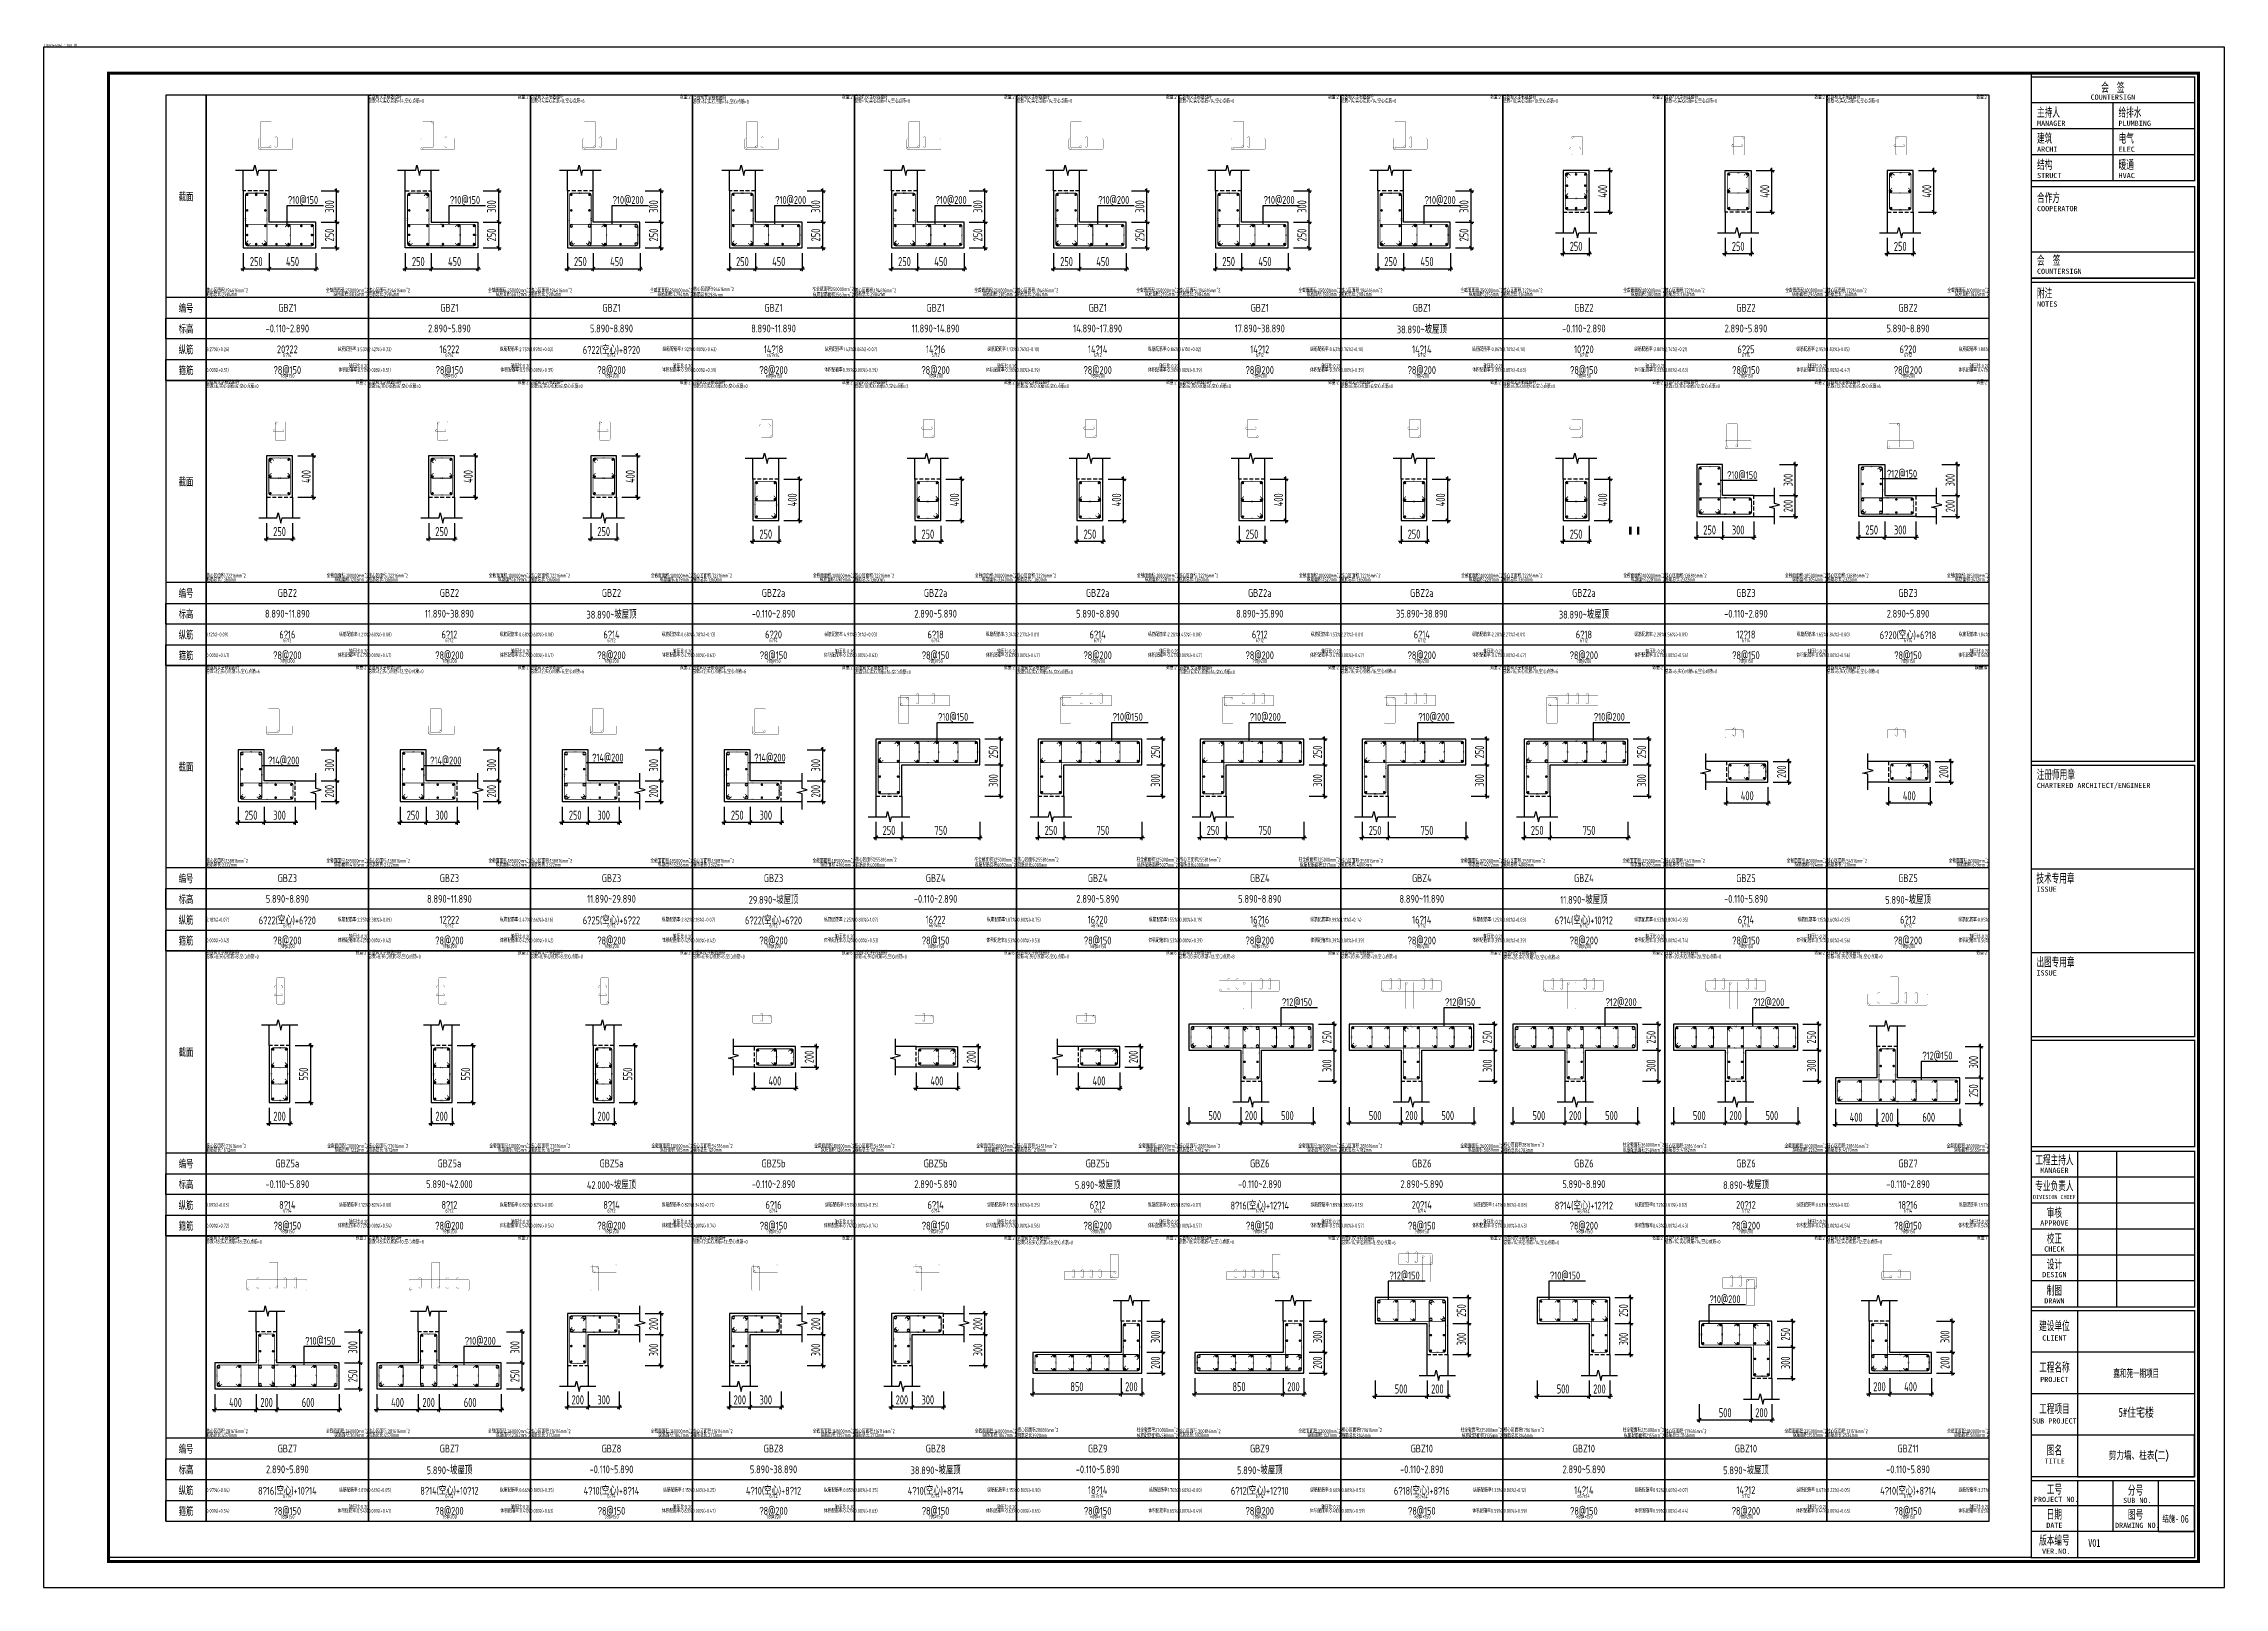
# Model space of a CAD drawing. Extents: x 154268 to 5133249, y -1832900 to 601179.
# Drawn here: x 528404 to 612504, y 541638 to 601179 of the extents above; entities that cross this region are included whole.
import ezdxf
from ezdxf.enums import TextEntityAlignment as Align

# ---------------------------------------------------------------- set-up
doc = ezdxf.new("R2010")
doc.units = 0
doc.header["$LTSCALE"] = 1000
doc.linetypes.add('DASHED', pattern=[0.75, 0.5, -0.25])
for name, color, linetype, plot in [('_TSZ_PLOT_MARK', 1, 'Continuous', False), ('墙柱归并数量', 8, 'Continuous', False), ('墙柱箍筋长度', 3, 'Continuous', False), ('墙柱配筋校核数据', 34, 'Continuous', False)]:
    doc.layers.add(name, color=color, linetype=linetype, plot=plot)
for name, color, linetype in [('A-ANNO-TITLE', 3, 'Continuous'), ('S-FLOOR-说明', 7, 'Continuous'), ('S-MOD-TXT', 7, 'Continuous'), ('TAB', 7, 'Continuous'), ('TAB_TEXT', 7, 'Continuous'), ('THIN', 7, 'Continuous'), ('WALL_DE', 7, 'Continuous'), ('WCOL_DE', 7, 'Continuous'), ('WCOL_DE_DIM', 3, 'Continuous'), ('WCOL_DE_REIND', 1, 'Continuous'), ('WCOL_DE_REINL', 1, 'Continuous'), ('墙单独标注', 1, 'Continuous'), ('楼号', 7, 'Continuous')]:
    doc.layers.add(name, color=color, linetype=linetype)
doc.layers.add('提结构穿墙套管', color=1, linetype='Continuous', lineweight=60)
doc.styles.add('-宋体', font='', dxfattribs={"width": 0.8})
doc.styles.add('_TSZ_PLOT_MARK', font='tssdeng.shx', dxfattribs={"width": 0.7, "bigfont": 'tssdchn.shx'})
doc.styles.add('DD', font='romand__.ttf', dxfattribs={"width": 0.7, "bigfont": 'HZTXT.SHX'})
doc.styles.add('TSSD_Dimension', font='tssdeng.shx', dxfattribs={"width": 0.7, "bigfont": 'Hztxt.shx'})
doc.styles.add('TSSD_Label', font='tssdeng.shx', dxfattribs={"width": 0.7, "bigfont": 'hztxt.shx'})
doc.styles.add('tssd_rein', font='tssdeng.shx', dxfattribs={"width": 0.7, "bigfont": 'hztxt.shx'})
doc.styles.get('-宋体').set_extended_font_data('SimSun')
doc.dimstyles.new('TSSD_25_100_WCOLU_DIM', dxfattribs={"dimtxt": 350, "dimasz": 100, "dimexe": 100, "dimexo": 200, "dimgap": 100, "dimtad": 1, "dimdec": 0, "dimlfac": 0.25, "dimzin": 0, "dimdsep": 46, "dimtxsty": 'TSSD_Dimension', "dimblk": 'ARCHTICK', "dimcen": 0, "dimdle": 100, "dimclrt": 7, "dimadec": 0, "dimazin": 0, "dimtfac": 1, "dimtdec": 0, "dimtix": 1, "dimtmove": 2, "dimatfit": 3, "dimfxl": 1, "dimtolj": 1, "dimtzin": 0, "dimarcsym": 0})

# ---------------------------------------------------------------- blocks, each defined once
blk = doc.blocks.new('_ArchTick')
at = {"color": 0, "linetype": 'ByBlock', "const_width": 0.5}
blk.add_lwpolyline([(-0.71, -0.71), (0.71, 0.71)], dxfattribs=at)
blk = doc.blocks.new('*D3247')
at = {"layer": 'Defpoints', "color": 0, "transparency": 16777216}
for p in [(588003, 596284), (588803, 596284), (588003, 594684)]:
    blk.add_point(p, dxfattribs=at)
at = {"layer": 'WCOL_DE_DIM', "color": 0, "lineweight": -2, "transparency": 16777216}
for p, q in [((588203, 596284), (588903, 596284)), ((588803, 594584), (588803, 596384)), ((588203, 594684), (588903, 594684))]:
    blk.add_line(p, q, dxfattribs=at)
at = {"layer": 'WCOL_DE_DIM', "color": 0, "lineweight": -2, "transparency": 16777216, "xscale": 100, "yscale": 100, "zscale": 100}
for p, rotation in [((588803, 596284), 90), ((588803, 594684), 270)]:
    blk.add_blockref('_ArchTick', p, dxfattribs=dict(at, rotation=rotation))
at = {"layer": 'WCOL_DE_DIM', "color": 7, "transparency": 16777216, "insert": (588528, 595484), "char_height": 350, "attachment_point": 5, "rotation": 90, "style": 'TSSD_Dimension'}
blk.add_mtext('\\A1;400', dxfattribs=at)
blk = doc.blocks.new('*D3248')
at = {"layer": 'Defpoints', "color": 0, "transparency": 16777216}
for p in [(587003, 593884), (588003, 593884), (588003, 593084)]:
    blk.add_point(p, dxfattribs=at)
at = {"layer": 'WCOL_DE_DIM', "color": 0, "lineweight": -2, "transparency": 16777216}
for p, q in [((586903, 593084), (588103, 593084)), ((587003, 593684), (587003, 592984)), ((588003, 593684), (588003, 592984))]:
    blk.add_line(p, q, dxfattribs=at)
at = {"layer": 'WCOL_DE_DIM', "color": 0, "lineweight": -2, "transparency": 16777216, "xscale": 100, "yscale": 100, "zscale": 100, "rotation": 180}
blk.add_blockref('_ArchTick', (587003, 593084), dxfattribs=at)
at = {"layer": 'WCOL_DE_DIM', "color": 0, "lineweight": -2, "transparency": 16777216, "xscale": 100, "yscale": 100, "zscale": 100}
blk.add_blockref('_ArchTick', (588003, 593084), dxfattribs=at)
at = {"layer": 'WCOL_DE_DIM', "color": 7, "transparency": 16777216, "insert": (587503, 593359), "char_height": 350, "attachment_point": 5, "style": 'TSSD_Dimension'}
blk.add_mtext('\\A1;250', dxfattribs=at)
blk = doc.blocks.new('*D3249')
at = {"layer": 'Defpoints', "color": 0, "transparency": 16777216}
for p in [(556753, 584384), (557553, 584384), (556753, 582784)]:
    blk.add_point(p, dxfattribs=at)
at = {"layer": 'WCOL_DE_DIM', "color": 0, "lineweight": -2, "transparency": 16777216}
for p, q in [((556953, 584384), (557653, 584384)), ((557553, 582684), (557553, 584484)), ((556953, 582784), (557653, 582784))]:
    blk.add_line(p, q, dxfattribs=at)
at = {"layer": 'WCOL_DE_DIM', "color": 0, "lineweight": -2, "transparency": 16777216, "xscale": 100, "yscale": 100, "zscale": 100}
for p, rotation in [((557553, 584384), 90), ((557553, 582784), 270)]:
    blk.add_blockref('_ArchTick', p, dxfattribs=dict(at, rotation=rotation))
at = {"layer": 'WCOL_DE_DIM', "color": 7, "transparency": 16777216, "insert": (557278, 583584), "char_height": 350, "attachment_point": 5, "rotation": 90, "style": 'TSSD_Dimension'}
blk.add_mtext('\\A1;400', dxfattribs=at)
blk = doc.blocks.new('*D3250')
at = {"layer": 'Defpoints', "color": 0, "transparency": 16777216}
for p in [(555753, 582784), (556753, 582784), (556753, 581984)]:
    blk.add_point(p, dxfattribs=at)
at = {"layer": 'WCOL_DE_DIM', "color": 0, "lineweight": -2, "transparency": 16777216}
for p, q in [((555653, 581984), (556853, 581984)), ((555753, 582584), (555753, 581884)), ((556753, 582584), (556753, 581884))]:
    blk.add_line(p, q, dxfattribs=at)
at = {"layer": 'WCOL_DE_DIM', "color": 0, "lineweight": -2, "transparency": 16777216, "xscale": 100, "yscale": 100, "zscale": 100, "rotation": 180}
blk.add_blockref('_ArchTick', (555753, 581984), dxfattribs=at)
at = {"layer": 'WCOL_DE_DIM', "color": 0, "lineweight": -2, "transparency": 16777216, "xscale": 100, "yscale": 100, "zscale": 100}
blk.add_blockref('_ArchTick', (556753, 581984), dxfattribs=at)
at = {"layer": 'WCOL_DE_DIM', "color": 7, "transparency": 16777216, "insert": (556253, 582259), "char_height": 350, "attachment_point": 5, "style": 'TSSD_Dimension'}
blk.add_mtext('\\A1;250', dxfattribs=at)
blk = doc.blocks.new('*D3251')
at = {"layer": 'Defpoints', "color": 0, "transparency": 16777216}
for p in [(595153, 583746), (595953, 583746), (595153, 582946)]:
    blk.add_point(p, dxfattribs=at)
at = {"layer": 'WCOL_DE_DIM', "color": 0, "lineweight": -2, "transparency": 16777216}
for p, q in [((595353, 583746), (596053, 583746)), ((595953, 582846), (595953, 583846)), ((595353, 582946), (596053, 582946))]:
    blk.add_line(p, q, dxfattribs=at)
at = {"layer": 'WCOL_DE_DIM', "color": 0, "lineweight": -2, "transparency": 16777216, "xscale": 100, "yscale": 100, "zscale": 100}
for p, rotation in [((595953, 583746), 90), ((595953, 582946), 270)]:
    blk.add_blockref('_ArchTick', p, dxfattribs=dict(at, rotation=rotation))
at = {"layer": 'WCOL_DE_DIM', "color": 7, "transparency": 16777216, "insert": (595678, 583346), "char_height": 350, "attachment_point": 5, "rotation": 90, "style": 'TSSD_Dimension'}
blk.add_mtext('\\A1;200', dxfattribs=at)
blk = doc.blocks.new('*D3252')
at = {"layer": 'Defpoints', "color": 0, "transparency": 16777216}
for p in [(595153, 584946), (595953, 584946), (595153, 583746)]:
    blk.add_point(p, dxfattribs=at)
at = {"layer": 'WCOL_DE_DIM', "color": 0, "lineweight": -2, "transparency": 16777216}
for p, q in [((595353, 584946), (596053, 584946)), ((595953, 583646), (595953, 585046)), ((595353, 583746), (596053, 583746))]:
    blk.add_line(p, q, dxfattribs=at)
at = {"layer": 'WCOL_DE_DIM', "color": 0, "lineweight": -2, "transparency": 16777216, "xscale": 100, "yscale": 100, "zscale": 100}
for p, rotation in [((595953, 584946), 90), ((595953, 583746), 270)]:
    blk.add_blockref('_ArchTick', p, dxfattribs=dict(at, rotation=rotation))
at = {"layer": 'WCOL_DE_DIM', "color": 7, "transparency": 16777216, "insert": (595678, 584346), "char_height": 350, "attachment_point": 5, "rotation": 90, "style": 'TSSD_Dimension'}
blk.add_mtext('\\A1;300', dxfattribs=at)
blk = doc.blocks.new('*D3253')
at = {"layer": 'Defpoints', "color": 0, "transparency": 16777216}
for p in [(592153, 582946), (593153, 582946), (593153, 582146)]:
    blk.add_point(p, dxfattribs=at)
at = {"layer": 'WCOL_DE_DIM', "color": 0, "lineweight": -2, "transparency": 16777216}
for p, q in [((592053, 582146), (593253, 582146)), ((592153, 582746), (592153, 582046)), ((593153, 582746), (593153, 582046))]:
    blk.add_line(p, q, dxfattribs=at)
at = {"layer": 'WCOL_DE_DIM', "color": 0, "lineweight": -2, "transparency": 16777216, "xscale": 100, "yscale": 100, "zscale": 100, "rotation": 180}
blk.add_blockref('_ArchTick', (592153, 582146), dxfattribs=at)
at = {"layer": 'WCOL_DE_DIM', "color": 0, "lineweight": -2, "transparency": 16777216, "xscale": 100, "yscale": 100, "zscale": 100}
blk.add_blockref('_ArchTick', (593153, 582146), dxfattribs=at)
at = {"layer": 'WCOL_DE_DIM', "color": 7, "transparency": 16777216, "insert": (592653, 582421), "char_height": 350, "attachment_point": 5, "style": 'TSSD_Dimension'}
blk.add_mtext('\\A1;250', dxfattribs=at)
blk = doc.blocks.new('*D3254')
at = {"layer": 'Defpoints', "color": 0, "transparency": 16777216}
for p in [(593153, 582946), (594353, 582946), (594353, 582146)]:
    blk.add_point(p, dxfattribs=at)
at = {"layer": 'WCOL_DE_DIM', "color": 0, "lineweight": -2, "transparency": 16777216}
for p, q in [((593053, 582146), (594453, 582146)), ((593153, 582746), (593153, 582046)), ((594353, 582746), (594353, 582046))]:
    blk.add_line(p, q, dxfattribs=at)
at = {"layer": 'WCOL_DE_DIM', "color": 0, "lineweight": -2, "transparency": 16777216, "xscale": 100, "yscale": 100, "zscale": 100, "rotation": 180}
blk.add_blockref('_ArchTick', (593153, 582146), dxfattribs=at)
at = {"layer": 'WCOL_DE_DIM', "color": 0, "lineweight": -2, "transparency": 16777216, "xscale": 100, "yscale": 100, "zscale": 100}
blk.add_blockref('_ArchTick', (594353, 582146), dxfattribs=at)
at = {"layer": 'WCOL_DE_DIM', "color": 7, "transparency": 16777216, "insert": (593753, 582421), "char_height": 350, "attachment_point": 5, "style": 'TSSD_Dimension'}
blk.add_mtext('\\A1;300', dxfattribs=at)
blk = doc.blocks.new('*D3255')
at = {"layer": 'Defpoints', "color": 0, "transparency": 16777216}
for p in [(538903, 594296), (539703, 594296), (538903, 593296)]:
    blk.add_point(p, dxfattribs=at)
at = {"layer": 'WCOL_DE_DIM', "color": 0, "lineweight": -2, "transparency": 16777216}
for p, q in [((539103, 594296), (539803, 594296)), ((539703, 593196), (539703, 594396)), ((539103, 593296), (539803, 593296))]:
    blk.add_line(p, q, dxfattribs=at)
at = {"layer": 'WCOL_DE_DIM', "color": 0, "lineweight": -2, "transparency": 16777216, "xscale": 100, "yscale": 100, "zscale": 100}
for p, rotation in [((539703, 594296), 90), ((539703, 593296), 270)]:
    blk.add_blockref('_ArchTick', p, dxfattribs=dict(at, rotation=rotation))
at = {"layer": 'WCOL_DE_DIM', "color": 7, "transparency": 16777216, "insert": (539428, 593796), "char_height": 350, "attachment_point": 5, "rotation": 90, "style": 'TSSD_Dimension'}
blk.add_mtext('\\A1;250', dxfattribs=at)
blk = doc.blocks.new('*D3256')
at = {"layer": 'Defpoints', "color": 0, "transparency": 16777216}
for p in [(538903, 595496), (539703, 595496), (538903, 594296)]:
    blk.add_point(p, dxfattribs=at)
at = {"layer": 'WCOL_DE_DIM', "color": 0, "lineweight": -2, "transparency": 16777216}
for p, q in [((539103, 595496), (539803, 595496)), ((539703, 594196), (539703, 595596)), ((539103, 594296), (539803, 594296))]:
    blk.add_line(p, q, dxfattribs=at)
at = {"layer": 'WCOL_DE_DIM', "color": 0, "lineweight": -2, "transparency": 16777216, "xscale": 100, "yscale": 100, "zscale": 100}
for p, rotation in [((539703, 595496), 90), ((539703, 594296), 270)]:
    blk.add_blockref('_ArchTick', p, dxfattribs=dict(at, rotation=rotation))
at = {"layer": 'WCOL_DE_DIM', "color": 7, "transparency": 16777216, "insert": (539428, 594896), "char_height": 350, "attachment_point": 5, "rotation": 90, "style": 'TSSD_Dimension'}
blk.add_mtext('\\A1;300', dxfattribs=at)
blk = doc.blocks.new('*D3257')
at = {"layer": 'Defpoints', "color": 0, "transparency": 16777216}
for p in [(536103, 593296), (537103, 593296), (537103, 592496)]:
    blk.add_point(p, dxfattribs=at)
at = {"layer": 'WCOL_DE_DIM', "color": 0, "lineweight": -2, "transparency": 16777216}
for p, q in [((536103, 593096), (536103, 592396)), ((537103, 593096), (537103, 592396)), ((536003, 592496), (537203, 592496))]:
    blk.add_line(p, q, dxfattribs=at)
at = {"layer": 'WCOL_DE_DIM', "color": 0, "lineweight": -2, "transparency": 16777216, "xscale": 100, "yscale": 100, "zscale": 100, "rotation": 180}
blk.add_blockref('_ArchTick', (536103, 592496), dxfattribs=at)
at = {"layer": 'WCOL_DE_DIM', "color": 0, "lineweight": -2, "transparency": 16777216, "xscale": 100, "yscale": 100, "zscale": 100}
blk.add_blockref('_ArchTick', (537103, 592496), dxfattribs=at)
at = {"layer": 'WCOL_DE_DIM', "color": 7, "transparency": 16777216, "insert": (536603, 592771), "char_height": 350, "attachment_point": 5, "style": 'TSSD_Dimension'}
blk.add_mtext('\\A1;250', dxfattribs=at)
blk = doc.blocks.new('*D3258')
at = {"layer": 'Defpoints', "color": 0, "transparency": 16777216}
for p in [(537103, 593296), (538903, 593296), (538903, 592496)]:
    blk.add_point(p, dxfattribs=at)
at = {"layer": 'WCOL_DE_DIM', "color": 0, "lineweight": -2, "transparency": 16777216}
for p, q in [((537103, 593096), (537103, 592396)), ((538903, 593096), (538903, 592396)), ((537003, 592496), (539003, 592496))]:
    blk.add_line(p, q, dxfattribs=at)
at = {"layer": 'WCOL_DE_DIM', "color": 0, "lineweight": -2, "transparency": 16777216, "xscale": 100, "yscale": 100, "zscale": 100, "rotation": 180}
blk.add_blockref('_ArchTick', (537103, 592496), dxfattribs=at)
at = {"layer": 'WCOL_DE_DIM', "color": 0, "lineweight": -2, "transparency": 16777216, "xscale": 100, "yscale": 100, "zscale": 100}
blk.add_blockref('_ArchTick', (538903, 592496), dxfattribs=at)
at = {"layer": 'WCOL_DE_DIM', "color": 7, "transparency": 16777216, "insert": (538003, 592771), "char_height": 350, "attachment_point": 5, "style": 'TSSD_Dimension'}
blk.add_mtext('\\A1;450', dxfattribs=at)
blk = doc.blocks.new('*D3259')
at = {"layer": 'Defpoints', "color": 0, "transparency": 16777216}
for p in [(594903, 573496), (595703, 573496), (594903, 572696)]:
    blk.add_point(p, dxfattribs=at)
at = {"layer": 'WCOL_DE_DIM', "color": 0, "lineweight": -2, "transparency": 16777216}
for p, q in [((595703, 572596), (595703, 573596)), ((595103, 573496), (595803, 573496)), ((595103, 572696), (595803, 572696))]:
    blk.add_line(p, q, dxfattribs=at)
at = {"layer": 'WCOL_DE_DIM', "color": 0, "lineweight": -2, "transparency": 16777216, "xscale": 100, "yscale": 100, "zscale": 100}
for p, rotation in [((595703, 573496), 90), ((595703, 572696), 270)]:
    blk.add_blockref('_ArchTick', p, dxfattribs=dict(at, rotation=rotation))
at = {"layer": 'WCOL_DE_DIM', "color": 7, "transparency": 16777216, "insert": (595428, 573096), "char_height": 350, "attachment_point": 5, "rotation": 90, "style": 'TSSD_Dimension'}
blk.add_mtext('\\A1;200', dxfattribs=at)
blk = doc.blocks.new('*D3260')
at = {"layer": 'Defpoints', "color": 0, "transparency": 16777216}
for p in [(593303, 572696), (594903, 572696), (594903, 571896)]:
    blk.add_point(p, dxfattribs=at)
at = {"layer": 'WCOL_DE_DIM', "color": 0, "lineweight": -2, "transparency": 16777216}
for p, q in [((593203, 571896), (595003, 571896)), ((593303, 572496), (593303, 571796)), ((594903, 572496), (594903, 571796))]:
    blk.add_line(p, q, dxfattribs=at)
at = {"layer": 'WCOL_DE_DIM', "color": 0, "lineweight": -2, "transparency": 16777216, "xscale": 100, "yscale": 100, "zscale": 100, "rotation": 180}
blk.add_blockref('_ArchTick', (593303, 571896), dxfattribs=at)
at = {"layer": 'WCOL_DE_DIM', "color": 0, "lineweight": -2, "transparency": 16777216, "xscale": 100, "yscale": 100, "zscale": 100}
blk.add_blockref('_ArchTick', (594903, 571896), dxfattribs=at)
at = {"layer": 'WCOL_DE_DIM', "color": 7, "transparency": 16777216, "insert": (594103, 572171), "char_height": 350, "attachment_point": 5, "style": 'TSSD_Dimension'}
blk.add_mtext('\\A1;400', dxfattribs=at)
blk = doc.blocks.new('*D3261')
at = {"layer": 'Defpoints', "color": 0, "transparency": 16777216}
for p in [(537903, 562534), (538703, 562534), (537903, 560334)]:
    blk.add_point(p, dxfattribs=at)
at = {"layer": 'WCOL_DE_DIM', "color": 0, "lineweight": -2, "transparency": 16777216}
for p, q in [((538703, 560234), (538703, 562634)), ((538103, 562534), (538803, 562534)), ((538103, 560334), (538803, 560334))]:
    blk.add_line(p, q, dxfattribs=at)
at = {"layer": 'WCOL_DE_DIM', "color": 0, "lineweight": -2, "transparency": 16777216, "xscale": 100, "yscale": 100, "zscale": 100}
for p, rotation in [((538703, 562534), 90), ((538703, 560334), 270)]:
    blk.add_blockref('_ArchTick', p, dxfattribs=dict(at, rotation=rotation))
at = {"layer": 'WCOL_DE_DIM', "color": 7, "transparency": 16777216, "insert": (538428, 561434), "char_height": 350, "attachment_point": 5, "rotation": 90, "style": 'TSSD_Dimension'}
blk.add_mtext('\\A1;550', dxfattribs=at)
blk = doc.blocks.new('*D3262')
at = {"layer": 'Defpoints', "color": 0, "transparency": 16777216}
for p in [(537103, 560334), (537903, 560334), (537903, 559534)]:
    blk.add_point(p, dxfattribs=at)
at = {"layer": 'WCOL_DE_DIM', "color": 0, "lineweight": -2, "transparency": 16777216}
for p, q in [((537103, 560134), (537103, 559434)), ((537903, 560134), (537903, 559434)), ((537003, 559534), (538003, 559534))]:
    blk.add_line(p, q, dxfattribs=at)
at = {"layer": 'WCOL_DE_DIM', "color": 0, "lineweight": -2, "transparency": 16777216, "xscale": 100, "yscale": 100, "zscale": 100, "rotation": 180}
blk.add_blockref('_ArchTick', (537103, 559534), dxfattribs=at)
at = {"layer": 'WCOL_DE_DIM', "color": 0, "lineweight": -2, "transparency": 16777216, "xscale": 100, "yscale": 100, "zscale": 100}
blk.add_blockref('_ArchTick', (537903, 559534), dxfattribs=at)
at = {"layer": 'WCOL_DE_DIM', "color": 7, "transparency": 16777216, "insert": (537503, 559809), "char_height": 350, "attachment_point": 5, "style": 'TSSD_Dimension'}
blk.add_mtext('\\A1;200', dxfattribs=at)
blk = doc.blocks.new('*D3263')
at = {"layer": 'Defpoints', "color": 0, "transparency": 16777216}
for p in [(602303, 561296), (603103, 561296), (602303, 560296)]:
    blk.add_point(p, dxfattribs=at)
at = {"layer": 'WCOL_DE_DIM', "color": 0, "lineweight": -2, "transparency": 16777216}
for p, q in [((602503, 561296), (603203, 561296)), ((603103, 560196), (603103, 561396)), ((602503, 560296), (603203, 560296))]:
    blk.add_line(p, q, dxfattribs=at)
at = {"layer": 'WCOL_DE_DIM', "color": 0, "lineweight": -2, "transparency": 16777216, "xscale": 100, "yscale": 100, "zscale": 100}
for p, rotation in [((603103, 561296), 90), ((603103, 560296), 270)]:
    blk.add_blockref('_ArchTick', p, dxfattribs=dict(at, rotation=rotation))
at = {"layer": 'WCOL_DE_DIM', "color": 7, "transparency": 16777216, "insert": (602828, 560796), "char_height": 350, "attachment_point": 5, "rotation": 90, "style": 'TSSD_Dimension'}
blk.add_mtext('\\A1;250', dxfattribs=at)
blk = doc.blocks.new('*D3264')
at = {"layer": 'Defpoints', "color": 0, "transparency": 16777216}
for p in [(602303, 562496), (603103, 562496), (602303, 561296)]:
    blk.add_point(p, dxfattribs=at)
at = {"layer": 'WCOL_DE_DIM', "color": 0, "lineweight": -2, "transparency": 16777216}
for p, q in [((602503, 562496), (603203, 562496)), ((603103, 561196), (603103, 562596)), ((602503, 561296), (603203, 561296))]:
    blk.add_line(p, q, dxfattribs=at)
at = {"layer": 'WCOL_DE_DIM', "color": 0, "lineweight": -2, "transparency": 16777216, "xscale": 100, "yscale": 100, "zscale": 100}
for p, rotation in [((603103, 562496), 90), ((603103, 561296), 270)]:
    blk.add_blockref('_ArchTick', p, dxfattribs=dict(at, rotation=rotation))
at = {"layer": 'WCOL_DE_DIM', "color": 7, "transparency": 16777216, "insert": (602828, 561896), "char_height": 350, "attachment_point": 5, "rotation": 90, "style": 'TSSD_Dimension'}
blk.add_mtext('\\A1;300', dxfattribs=at)
blk = doc.blocks.new('*D3265')
at = {"layer": 'Defpoints', "color": 0, "transparency": 16777216}
for p in [(597503, 560296), (599103, 560296), (599103, 559496)]:
    blk.add_point(p, dxfattribs=at)
at = {"layer": 'WCOL_DE_DIM', "color": 0, "lineweight": -2, "transparency": 16777216}
for p, q in [((597403, 559496), (599203, 559496)), ((597503, 560096), (597503, 559396)), ((599103, 560096), (599103, 559396))]:
    blk.add_line(p, q, dxfattribs=at)
at = {"layer": 'WCOL_DE_DIM', "color": 0, "lineweight": -2, "transparency": 16777216, "xscale": 100, "yscale": 100, "zscale": 100, "rotation": 180}
blk.add_blockref('_ArchTick', (597503, 559496), dxfattribs=at)
at = {"layer": 'WCOL_DE_DIM', "color": 0, "lineweight": -2, "transparency": 16777216, "xscale": 100, "yscale": 100, "zscale": 100}
blk.add_blockref('_ArchTick', (599103, 559496), dxfattribs=at)
at = {"layer": 'WCOL_DE_DIM', "color": 7, "transparency": 16777216, "insert": (598303, 559771), "char_height": 350, "attachment_point": 5, "style": 'TSSD_Dimension'}
blk.add_mtext('\\A1;400', dxfattribs=at)
blk = doc.blocks.new('*D3266')
at = {"layer": 'Defpoints', "color": 0, "transparency": 16777216}
for p in [(599103, 560296), (599903, 560296), (599903, 559496)]:
    blk.add_point(p, dxfattribs=at)
at = {"layer": 'WCOL_DE_DIM', "color": 0, "lineweight": -2, "transparency": 16777216}
for p, q in [((599003, 559496), (600003, 559496)), ((599103, 560096), (599103, 559396)), ((599903, 560096), (599903, 559396))]:
    blk.add_line(p, q, dxfattribs=at)
at = {"layer": 'WCOL_DE_DIM', "color": 0, "lineweight": -2, "transparency": 16777216, "xscale": 100, "yscale": 100, "zscale": 100, "rotation": 180}
blk.add_blockref('_ArchTick', (599103, 559496), dxfattribs=at)
at = {"layer": 'WCOL_DE_DIM', "color": 0, "lineweight": -2, "transparency": 16777216, "xscale": 100, "yscale": 100, "zscale": 100}
blk.add_blockref('_ArchTick', (599903, 559496), dxfattribs=at)
at = {"layer": 'WCOL_DE_DIM', "color": 7, "transparency": 16777216, "insert": (599503, 559771), "char_height": 350, "attachment_point": 5, "style": 'TSSD_Dimension'}
blk.add_mtext('\\A1;200', dxfattribs=at)
blk = doc.blocks.new('*D3267')
at = {"layer": 'Defpoints', "color": 0, "transparency": 16777216}
for p in [(599903, 560296), (602303, 560296), (602303, 559496)]:
    blk.add_point(p, dxfattribs=at)
at = {"layer": 'WCOL_DE_DIM', "color": 0, "lineweight": -2, "transparency": 16777216}
for p, q in [((599803, 559496), (602403, 559496)), ((599903, 560096), (599903, 559396)), ((602303, 560096), (602303, 559396))]:
    blk.add_line(p, q, dxfattribs=at)
at = {"layer": 'WCOL_DE_DIM', "color": 0, "lineweight": -2, "transparency": 16777216, "xscale": 100, "yscale": 100, "zscale": 100, "rotation": 180}
blk.add_blockref('_ArchTick', (599903, 559496), dxfattribs=at)
at = {"layer": 'WCOL_DE_DIM', "color": 0, "lineweight": -2, "transparency": 16777216, "xscale": 100, "yscale": 100, "zscale": 100}
blk.add_blockref('_ArchTick', (602303, 559496), dxfattribs=at)
at = {"layer": 'WCOL_DE_DIM', "color": 7, "transparency": 16777216, "insert": (601103, 559771), "char_height": 350, "attachment_point": 5, "style": 'TSSD_Dimension'}
blk.add_mtext('\\A1;600', dxfattribs=at)
blk = doc.blocks.new('*D3268')
at = {"layer": 'Defpoints', "color": 0, "transparency": 16777216}
for p in [(551403, 551396), (552203, 551396), (551403, 550196)]:
    blk.add_point(p, dxfattribs=at)
at = {"layer": 'WCOL_DE_DIM', "color": 0, "lineweight": -2, "transparency": 16777216}
for p, q in [((551603, 551396), (552303, 551396)), ((552203, 550096), (552203, 551496)), ((551603, 550196), (552303, 550196))]:
    blk.add_line(p, q, dxfattribs=at)
at = {"layer": 'WCOL_DE_DIM', "color": 0, "lineweight": -2, "transparency": 16777216, "xscale": 100, "yscale": 100, "zscale": 100}
for p, rotation in [((552203, 551396), 90), ((552203, 550196), 270)]:
    blk.add_blockref('_ArchTick', p, dxfattribs=dict(at, rotation=rotation))
at = {"layer": 'WCOL_DE_DIM', "color": 7, "transparency": 16777216, "insert": (551928, 550796), "char_height": 350, "attachment_point": 5, "rotation": 90, "style": 'TSSD_Dimension'}
blk.add_mtext('\\A1;300', dxfattribs=at)
blk = doc.blocks.new('*D3269')
at = {"layer": 'Defpoints', "color": 0, "transparency": 16777216}
for p in [(551403, 552196), (552203, 552196), (551403, 551396)]:
    blk.add_point(p, dxfattribs=at)
at = {"layer": 'WCOL_DE_DIM', "color": 0, "lineweight": -2, "transparency": 16777216}
for p, q in [((551603, 552196), (552303, 552196)), ((552203, 551296), (552203, 552296)), ((551603, 551396), (552303, 551396))]:
    blk.add_line(p, q, dxfattribs=at)
at = {"layer": 'WCOL_DE_DIM', "color": 0, "lineweight": -2, "transparency": 16777216, "xscale": 100, "yscale": 100, "zscale": 100}
for p, rotation in [((552203, 552196), 90), ((552203, 551396), 270)]:
    blk.add_blockref('_ArchTick', p, dxfattribs=dict(at, rotation=rotation))
at = {"layer": 'WCOL_DE_DIM', "color": 7, "transparency": 16777216, "insert": (551928, 551796), "char_height": 350, "attachment_point": 5, "rotation": 90, "style": 'TSSD_Dimension'}
blk.add_mtext('\\A1;200', dxfattribs=at)
blk = doc.blocks.new('*D3270')
at = {"layer": 'Defpoints', "color": 0, "transparency": 16777216}
for p in [(548603, 549396), (549403, 549396), (549403, 548596)]:
    blk.add_point(p, dxfattribs=at)
at = {"layer": 'WCOL_DE_DIM', "color": 0, "lineweight": -2, "transparency": 16777216}
for p, q in [((548603, 549196), (548603, 548496)), ((549403, 549196), (549403, 548496)), ((548503, 548596), (549503, 548596))]:
    blk.add_line(p, q, dxfattribs=at)
at = {"layer": 'WCOL_DE_DIM', "color": 0, "lineweight": -2, "transparency": 16777216, "xscale": 100, "yscale": 100, "zscale": 100, "rotation": 180}
blk.add_blockref('_ArchTick', (548603, 548596), dxfattribs=at)
at = {"layer": 'WCOL_DE_DIM', "color": 0, "lineweight": -2, "transparency": 16777216, "xscale": 100, "yscale": 100, "zscale": 100}
blk.add_blockref('_ArchTick', (549403, 548596), dxfattribs=at)
at = {"layer": 'WCOL_DE_DIM', "color": 7, "transparency": 16777216, "insert": (549003, 548871), "char_height": 350, "attachment_point": 5, "style": 'TSSD_Dimension'}
blk.add_mtext('\\A1;200', dxfattribs=at)
blk = doc.blocks.new('*D3271')
at = {"layer": 'Defpoints', "color": 0, "transparency": 16777216}
for p in [(549403, 549396), (550603, 549396), (550603, 548596)]:
    blk.add_point(p, dxfattribs=at)
at = {"layer": 'WCOL_DE_DIM', "color": 0, "lineweight": -2, "transparency": 16777216}
for p, q in [((549403, 549196), (549403, 548496)), ((550603, 549196), (550603, 548496)), ((549303, 548596), (550703, 548596))]:
    blk.add_line(p, q, dxfattribs=at)
at = {"layer": 'WCOL_DE_DIM', "color": 0, "lineweight": -2, "transparency": 16777216, "xscale": 100, "yscale": 100, "zscale": 100, "rotation": 180}
blk.add_blockref('_ArchTick', (549403, 548596), dxfattribs=at)
at = {"layer": 'WCOL_DE_DIM', "color": 0, "lineweight": -2, "transparency": 16777216, "xscale": 100, "yscale": 100, "zscale": 100}
blk.add_blockref('_ArchTick', (550603, 548596), dxfattribs=at)
at = {"layer": 'WCOL_DE_DIM', "color": 7, "transparency": 16777216, "insert": (550003, 548871), "char_height": 350, "attachment_point": 5, "style": 'TSSD_Dimension'}
blk.add_mtext('\\A1;300', dxfattribs=at)
blk = doc.blocks.new('*D3272')
at = {"layer": 'Defpoints', "color": 0, "transparency": 16777216}
for p in [(557403, 562496), (558203, 562496), (557403, 561696)]:
    blk.add_point(p, dxfattribs=at)
at = {"layer": 'WCOL_DE_DIM', "color": 0, "lineweight": -2, "transparency": 16777216}
for p, q in [((557603, 562496), (558303, 562496)), ((558203, 561596), (558203, 562596)), ((557603, 561696), (558303, 561696))]:
    blk.add_line(p, q, dxfattribs=at)
at = {"layer": 'WCOL_DE_DIM', "color": 0, "lineweight": -2, "transparency": 16777216, "xscale": 100, "yscale": 100, "zscale": 100}
for p, rotation in [((558203, 562496), 90), ((558203, 561696), 270)]:
    blk.add_blockref('_ArchTick', p, dxfattribs=dict(at, rotation=rotation))
at = {"layer": 'WCOL_DE_DIM', "color": 7, "transparency": 16777216, "insert": (557928, 562096), "char_height": 350, "attachment_point": 5, "rotation": 90, "style": 'TSSD_Dimension'}
blk.add_mtext('\\A1;200', dxfattribs=at)
blk = doc.blocks.new('*D3273')
at = {"layer": 'Defpoints', "color": 0, "transparency": 16777216}
for p in [(555803, 561696), (557403, 561696), (557403, 560896)]:
    blk.add_point(p, dxfattribs=at)
at = {"layer": 'WCOL_DE_DIM', "color": 0, "lineweight": -2, "transparency": 16777216}
for p, q in [((555803, 561496), (555803, 560796)), ((557403, 561496), (557403, 560796)), ((555703, 560896), (557503, 560896))]:
    blk.add_line(p, q, dxfattribs=at)
at = {"layer": 'WCOL_DE_DIM', "color": 0, "lineweight": -2, "transparency": 16777216, "xscale": 100, "yscale": 100, "zscale": 100, "rotation": 180}
blk.add_blockref('_ArchTick', (555803, 560896), dxfattribs=at)
at = {"layer": 'WCOL_DE_DIM', "color": 0, "lineweight": -2, "transparency": 16777216, "xscale": 100, "yscale": 100, "zscale": 100}
blk.add_blockref('_ArchTick', (557403, 560896), dxfattribs=at)
at = {"layer": 'WCOL_DE_DIM', "color": 7, "transparency": 16777216, "insert": (556603, 561171), "char_height": 350, "attachment_point": 5, "style": 'TSSD_Dimension'}
blk.add_mtext('\\A1;400', dxfattribs=at)
blk = doc.blocks.new('*D3274')
at = {"layer": 'Defpoints', "color": 0, "transparency": 16777216}
for p in [(582553, 551816), (583353, 551816), (582553, 550616)]:
    blk.add_point(p, dxfattribs=at)
at = {"layer": 'WCOL_DE_DIM', "color": 0, "lineweight": -2, "transparency": 16777216}
for p, q in [((582753, 551816), (583453, 551816)), ((583353, 550516), (583353, 551916)), ((582753, 550616), (583453, 550616))]:
    blk.add_line(p, q, dxfattribs=at)
at = {"layer": 'WCOL_DE_DIM', "color": 0, "lineweight": -2, "transparency": 16777216, "xscale": 100, "yscale": 100, "zscale": 100}
for p, rotation in [((583353, 551816), 90), ((583353, 550616), 270)]:
    blk.add_blockref('_ArchTick', p, dxfattribs=dict(at, rotation=rotation))
at = {"layer": 'WCOL_DE_DIM', "color": 7, "transparency": 16777216, "insert": (583078, 551216), "char_height": 350, "attachment_point": 5, "rotation": 90, "style": 'TSSD_Dimension'}
blk.add_mtext('\\A1;300', dxfattribs=at)
blk = doc.blocks.new('*D3275')
at = {"layer": 'Defpoints', "color": 0, "transparency": 16777216}
for p in [(582553, 552816), (583353, 552816), (582553, 551816)]:
    blk.add_point(p, dxfattribs=at)
at = {"layer": 'WCOL_DE_DIM', "color": 0, "lineweight": -2, "transparency": 16777216}
for p, q in [((582753, 552816), (583453, 552816)), ((583353, 551716), (583353, 552916)), ((582753, 551816), (583453, 551816))]:
    blk.add_line(p, q, dxfattribs=at)
at = {"layer": 'WCOL_DE_DIM', "color": 0, "lineweight": -2, "transparency": 16777216, "xscale": 100, "yscale": 100, "zscale": 100}
for p, rotation in [((583353, 552816), 90), ((583353, 551816), 270)]:
    blk.add_blockref('_ArchTick', p, dxfattribs=dict(at, rotation=rotation))
at = {"layer": 'WCOL_DE_DIM', "color": 7, "transparency": 16777216, "insert": (583078, 552316), "char_height": 350, "attachment_point": 5, "rotation": 90, "style": 'TSSD_Dimension'}
blk.add_mtext('\\A1;250', dxfattribs=at)
blk = doc.blocks.new('*D3276')
at = {"layer": 'Defpoints', "color": 0, "transparency": 16777216}
for p in [(579753, 549816), (581753, 549816), (581753, 549016)]:
    blk.add_point(p, dxfattribs=at)
at = {"layer": 'WCOL_DE_DIM', "color": 0, "lineweight": -2, "transparency": 16777216}
for p, q in [((579753, 549616), (579753, 548916)), ((581753, 549616), (581753, 548916)), ((579653, 549016), (581853, 549016))]:
    blk.add_line(p, q, dxfattribs=at)
at = {"layer": 'WCOL_DE_DIM', "color": 0, "lineweight": -2, "transparency": 16777216, "xscale": 100, "yscale": 100, "zscale": 100, "rotation": 180}
blk.add_blockref('_ArchTick', (579753, 549016), dxfattribs=at)
at = {"layer": 'WCOL_DE_DIM', "color": 0, "lineweight": -2, "transparency": 16777216, "xscale": 100, "yscale": 100, "zscale": 100}
blk.add_blockref('_ArchTick', (581753, 549016), dxfattribs=at)
at = {"layer": 'WCOL_DE_DIM', "color": 7, "transparency": 16777216, "insert": (580753, 549291), "char_height": 350, "attachment_point": 5, "style": 'TSSD_Dimension'}
blk.add_mtext('\\A1;500', dxfattribs=at)
blk = doc.blocks.new('*D3277')
at = {"layer": 'Defpoints', "color": 0, "transparency": 16777216}
for p in [(581753, 549816), (582553, 549816), (582553, 549016)]:
    blk.add_point(p, dxfattribs=at)
at = {"layer": 'WCOL_DE_DIM', "color": 0, "lineweight": -2, "transparency": 16777216}
for p, q in [((581753, 549616), (581753, 548916)), ((582553, 549616), (582553, 548916)), ((581653, 549016), (582653, 549016))]:
    blk.add_line(p, q, dxfattribs=at)
at = {"layer": 'WCOL_DE_DIM', "color": 0, "lineweight": -2, "transparency": 16777216, "xscale": 100, "yscale": 100, "zscale": 100, "rotation": 180}
blk.add_blockref('_ArchTick', (581753, 549016), dxfattribs=at)
at = {"layer": 'WCOL_DE_DIM', "color": 0, "lineweight": -2, "transparency": 16777216, "xscale": 100, "yscale": 100, "zscale": 100}
blk.add_blockref('_ArchTick', (582553, 549016), dxfattribs=at)
at = {"layer": 'WCOL_DE_DIM', "color": 7, "transparency": 16777216, "insert": (582153, 549291), "char_height": 350, "attachment_point": 5, "style": 'TSSD_Dimension'}
blk.add_mtext('\\A1;200', dxfattribs=at)
blk = doc.blocks.new('*D3278')
at = {"layer": 'Defpoints', "color": 0, "transparency": 16777216}
for p in [(601203, 550704), (602003, 550704), (601203, 549904)]:
    blk.add_point(p, dxfattribs=at)
at = {"layer": 'WCOL_DE_DIM', "color": 0, "lineweight": -2, "transparency": 16777216}
for p, q in [((601403, 550704), (602103, 550704)), ((602003, 549804), (602003, 550804)), ((601403, 549904), (602103, 549904))]:
    blk.add_line(p, q, dxfattribs=at)
at = {"layer": 'WCOL_DE_DIM', "color": 0, "lineweight": -2, "transparency": 16777216, "xscale": 100, "yscale": 100, "zscale": 100}
for p, rotation in [((602003, 550704), 90), ((602003, 549904), 270)]:
    blk.add_blockref('_ArchTick', p, dxfattribs=dict(at, rotation=rotation))
at = {"layer": 'WCOL_DE_DIM', "color": 7, "transparency": 16777216, "insert": (601728, 550304), "char_height": 350, "attachment_point": 5, "rotation": 90, "style": 'TSSD_Dimension'}
blk.add_mtext('\\A1;200', dxfattribs=at)
blk = doc.blocks.new('*D3279')
at = {"layer": 'Defpoints', "color": 0, "transparency": 16777216}
for p in [(601203, 551904), (602003, 551904), (601203, 550704)]:
    blk.add_point(p, dxfattribs=at)
at = {"layer": 'WCOL_DE_DIM', "color": 0, "lineweight": -2, "transparency": 16777216}
for p, q in [((601403, 551904), (602103, 551904)), ((602003, 550604), (602003, 552004)), ((601403, 550704), (602103, 550704))]:
    blk.add_line(p, q, dxfattribs=at)
at = {"layer": 'WCOL_DE_DIM', "color": 0, "lineweight": -2, "transparency": 16777216, "xscale": 100, "yscale": 100, "zscale": 100}
for p, rotation in [((602003, 551904), 90), ((602003, 550704), 270)]:
    blk.add_blockref('_ArchTick', p, dxfattribs=dict(at, rotation=rotation))
at = {"layer": 'WCOL_DE_DIM', "color": 7, "transparency": 16777216, "insert": (601728, 551304), "char_height": 350, "attachment_point": 5, "rotation": 90, "style": 'TSSD_Dimension'}
blk.add_mtext('\\A1;300', dxfattribs=at)
blk = doc.blocks.new('*D3280')
at = {"layer": 'Defpoints', "color": 0, "transparency": 16777216}
for p in [(598803, 549904), (599603, 549904), (599603, 549104)]:
    blk.add_point(p, dxfattribs=at)
at = {"layer": 'WCOL_DE_DIM', "color": 0, "lineweight": -2, "transparency": 16777216}
for p, q in [((598803, 549704), (598803, 549004)), ((599603, 549704), (599603, 549004)), ((598703, 549104), (599703, 549104))]:
    blk.add_line(p, q, dxfattribs=at)
at = {"layer": 'WCOL_DE_DIM', "color": 0, "lineweight": -2, "transparency": 16777216, "xscale": 100, "yscale": 100, "zscale": 100, "rotation": 180}
blk.add_blockref('_ArchTick', (598803, 549104), dxfattribs=at)
at = {"layer": 'WCOL_DE_DIM', "color": 0, "lineweight": -2, "transparency": 16777216, "xscale": 100, "yscale": 100, "zscale": 100}
blk.add_blockref('_ArchTick', (599603, 549104), dxfattribs=at)
at = {"layer": 'WCOL_DE_DIM', "color": 7, "transparency": 16777216, "insert": (599203, 549379), "char_height": 350, "attachment_point": 5, "style": 'TSSD_Dimension'}
blk.add_mtext('\\A1;200', dxfattribs=at)
blk = doc.blocks.new('*D3281')
at = {"layer": 'Defpoints', "color": 0, "transparency": 16777216}
for p in [(599603, 549904), (601203, 549904), (601203, 549104)]:
    blk.add_point(p, dxfattribs=at)
at = {"layer": 'WCOL_DE_DIM', "color": 0, "lineweight": -2, "transparency": 16777216}
for p, q in [((599603, 549704), (599603, 549004)), ((601203, 549704), (601203, 549004)), ((599503, 549104), (601303, 549104))]:
    blk.add_line(p, q, dxfattribs=at)
at = {"layer": 'WCOL_DE_DIM', "color": 0, "lineweight": -2, "transparency": 16777216, "xscale": 100, "yscale": 100, "zscale": 100, "rotation": 180}
blk.add_blockref('_ArchTick', (599603, 549104), dxfattribs=at)
at = {"layer": 'WCOL_DE_DIM', "color": 0, "lineweight": -2, "transparency": 16777216, "xscale": 100, "yscale": 100, "zscale": 100}
blk.add_blockref('_ArchTick', (601203, 549104), dxfattribs=at)
at = {"layer": 'WCOL_DE_DIM', "color": 7, "transparency": 16777216, "insert": (600403, 549379), "char_height": 350, "attachment_point": 5, "style": 'TSSD_Dimension'}
blk.add_mtext('\\A1;400', dxfattribs=at)
blk = doc.blocks.new('*D3325')
at = {"layer": 'Defpoints', "color": 0, "transparency": 16777216}
for p in [(594253, 596284), (595053, 596284), (594253, 594684)]:
    blk.add_point(p, dxfattribs=at)
at = {"layer": 'WCOL_DE_DIM', "color": 0, "lineweight": -2, "transparency": 16777216}
for p, q in [((594453, 596284), (595153, 596284)), ((595053, 594584), (595053, 596384)), ((594453, 594684), (595153, 594684))]:
    blk.add_line(p, q, dxfattribs=at)
at = {"layer": 'WCOL_DE_DIM', "color": 0, "lineweight": -2, "transparency": 16777216, "xscale": 100, "yscale": 100, "zscale": 100}
for p, rotation in [((595053, 596284), 90), ((595053, 594684), 270)]:
    blk.add_blockref('_ArchTick', p, dxfattribs=dict(at, rotation=rotation))
at = {"layer": 'WCOL_DE_DIM', "color": 7, "transparency": 16777216, "insert": (594778, 595484), "char_height": 350, "attachment_point": 5, "rotation": 90, "style": 'TSSD_Dimension'}
blk.add_mtext('\\A1;400', dxfattribs=at)
blk = doc.blocks.new('*D3326')
at = {"layer": 'Defpoints', "color": 0, "transparency": 16777216}
for p in [(593253, 593884), (594253, 593884), (594253, 593084)]:
    blk.add_point(p, dxfattribs=at)
at = {"layer": 'WCOL_DE_DIM', "color": 0, "lineweight": -2, "transparency": 16777216}
for p, q in [((593153, 593084), (594353, 593084)), ((593253, 593684), (593253, 592984)), ((594253, 593684), (594253, 592984))]:
    blk.add_line(p, q, dxfattribs=at)
at = {"layer": 'WCOL_DE_DIM', "color": 0, "lineweight": -2, "transparency": 16777216, "xscale": 100, "yscale": 100, "zscale": 100, "rotation": 180}
blk.add_blockref('_ArchTick', (593253, 593084), dxfattribs=at)
at = {"layer": 'WCOL_DE_DIM', "color": 0, "lineweight": -2, "transparency": 16777216, "xscale": 100, "yscale": 100, "zscale": 100}
blk.add_blockref('_ArchTick', (594253, 593084), dxfattribs=at)
at = {"layer": 'WCOL_DE_DIM', "color": 7, "transparency": 16777216, "insert": (593753, 593359), "char_height": 350, "attachment_point": 5, "style": 'TSSD_Dimension'}
blk.add_mtext('\\A1;250', dxfattribs=at)
blk = doc.blocks.new('*D3327')
at = {"layer": 'Defpoints', "color": 0, "transparency": 16777216}
for p in [(601403, 583746), (602203, 583746), (601403, 582946)]:
    blk.add_point(p, dxfattribs=at)
at = {"layer": 'WCOL_DE_DIM', "color": 0, "lineweight": -2, "transparency": 16777216}
for p, q in [((601603, 583746), (602303, 583746)), ((602203, 582846), (602203, 583846)), ((601603, 582946), (602303, 582946))]:
    blk.add_line(p, q, dxfattribs=at)
at = {"layer": 'WCOL_DE_DIM', "color": 0, "lineweight": -2, "transparency": 16777216, "xscale": 100, "yscale": 100, "zscale": 100}
for p, rotation in [((602203, 583746), 90), ((602203, 582946), 270)]:
    blk.add_blockref('_ArchTick', p, dxfattribs=dict(at, rotation=rotation))
at = {"layer": 'WCOL_DE_DIM', "color": 7, "transparency": 16777216, "insert": (601928, 583346), "char_height": 350, "attachment_point": 5, "rotation": 90, "style": 'TSSD_Dimension'}
blk.add_mtext('\\A1;200', dxfattribs=at)
blk = doc.blocks.new('*D3328')
at = {"layer": 'Defpoints', "color": 0, "transparency": 16777216}
for p in [(601403, 584946), (602203, 584946), (601403, 583746)]:
    blk.add_point(p, dxfattribs=at)
at = {"layer": 'WCOL_DE_DIM', "color": 0, "lineweight": -2, "transparency": 16777216}
for p, q in [((601603, 584946), (602303, 584946)), ((602203, 583646), (602203, 585046)), ((601603, 583746), (602303, 583746))]:
    blk.add_line(p, q, dxfattribs=at)
at = {"layer": 'WCOL_DE_DIM', "color": 0, "lineweight": -2, "transparency": 16777216, "xscale": 100, "yscale": 100, "zscale": 100}
for p, rotation in [((602203, 584946), 90), ((602203, 583746), 270)]:
    blk.add_blockref('_ArchTick', p, dxfattribs=dict(at, rotation=rotation))
at = {"layer": 'WCOL_DE_DIM', "color": 7, "transparency": 16777216, "insert": (601928, 584346), "char_height": 350, "attachment_point": 5, "rotation": 90, "style": 'TSSD_Dimension'}
blk.add_mtext('\\A1;300', dxfattribs=at)
blk = doc.blocks.new('*D3329')
at = {"layer": 'Defpoints', "color": 0, "transparency": 16777216}
for p in [(598403, 582946), (599403, 582946), (599403, 582146)]:
    blk.add_point(p, dxfattribs=at)
at = {"layer": 'WCOL_DE_DIM', "color": 0, "lineweight": -2, "transparency": 16777216}
for p, q in [((598303, 582146), (599503, 582146)), ((598403, 582746), (598403, 582046)), ((599403, 582746), (599403, 582046))]:
    blk.add_line(p, q, dxfattribs=at)
at = {"layer": 'WCOL_DE_DIM', "color": 0, "lineweight": -2, "transparency": 16777216, "xscale": 100, "yscale": 100, "zscale": 100, "rotation": 180}
blk.add_blockref('_ArchTick', (598403, 582146), dxfattribs=at)
at = {"layer": 'WCOL_DE_DIM', "color": 0, "lineweight": -2, "transparency": 16777216, "xscale": 100, "yscale": 100, "zscale": 100}
blk.add_blockref('_ArchTick', (599403, 582146), dxfattribs=at)
at = {"layer": 'WCOL_DE_DIM', "color": 7, "transparency": 16777216, "insert": (598903, 582421), "char_height": 350, "attachment_point": 5, "style": 'TSSD_Dimension'}
blk.add_mtext('\\A1;250', dxfattribs=at)
blk = doc.blocks.new('*D3330')
at = {"layer": 'Defpoints', "color": 0, "transparency": 16777216}
for p in [(599403, 582946), (600603, 582946), (600603, 582146)]:
    blk.add_point(p, dxfattribs=at)
at = {"layer": 'WCOL_DE_DIM', "color": 0, "lineweight": -2, "transparency": 16777216}
for p, q in [((599303, 582146), (600703, 582146)), ((599403, 582746), (599403, 582046)), ((600603, 582746), (600603, 582046))]:
    blk.add_line(p, q, dxfattribs=at)
at = {"layer": 'WCOL_DE_DIM', "color": 0, "lineweight": -2, "transparency": 16777216, "xscale": 100, "yscale": 100, "zscale": 100, "rotation": 180}
blk.add_blockref('_ArchTick', (599403, 582146), dxfattribs=at)
at = {"layer": 'WCOL_DE_DIM', "color": 0, "lineweight": -2, "transparency": 16777216, "xscale": 100, "yscale": 100, "zscale": 100}
blk.add_blockref('_ArchTick', (600603, 582146), dxfattribs=at)
at = {"layer": 'WCOL_DE_DIM', "color": 7, "transparency": 16777216, "insert": (600003, 582421), "char_height": 350, "attachment_point": 5, "style": 'TSSD_Dimension'}
blk.add_mtext('\\A1;300', dxfattribs=at)
blk = doc.blocks.new('*D3331')
at = {"layer": 'Defpoints', "color": 0, "transparency": 16777216}
for p in [(545153, 594296), (545953, 594296), (545153, 593296)]:
    blk.add_point(p, dxfattribs=at)
at = {"layer": 'WCOL_DE_DIM', "color": 0, "lineweight": -2, "transparency": 16777216}
for p, q in [((545353, 594296), (546053, 594296)), ((545953, 593196), (545953, 594396)), ((545353, 593296), (546053, 593296))]:
    blk.add_line(p, q, dxfattribs=at)
at = {"layer": 'WCOL_DE_DIM', "color": 0, "lineweight": -2, "transparency": 16777216, "xscale": 100, "yscale": 100, "zscale": 100}
for p, rotation in [((545953, 594296), 90), ((545953, 593296), 270)]:
    blk.add_blockref('_ArchTick', p, dxfattribs=dict(at, rotation=rotation))
at = {"layer": 'WCOL_DE_DIM', "color": 7, "transparency": 16777216, "insert": (545678, 593796), "char_height": 350, "attachment_point": 5, "rotation": 90, "style": 'TSSD_Dimension'}
blk.add_mtext('\\A1;250', dxfattribs=at)
blk = doc.blocks.new('*D3332')
at = {"layer": 'Defpoints', "color": 0, "transparency": 16777216}
for p in [(545153, 595496), (545953, 595496), (545153, 594296)]:
    blk.add_point(p, dxfattribs=at)
at = {"layer": 'WCOL_DE_DIM', "color": 0, "lineweight": -2, "transparency": 16777216}
for p, q in [((545353, 595496), (546053, 595496)), ((545953, 594196), (545953, 595596)), ((545353, 594296), (546053, 594296))]:
    blk.add_line(p, q, dxfattribs=at)
at = {"layer": 'WCOL_DE_DIM', "color": 0, "lineweight": -2, "transparency": 16777216, "xscale": 100, "yscale": 100, "zscale": 100}
for p, rotation in [((545953, 595496), 90), ((545953, 594296), 270)]:
    blk.add_blockref('_ArchTick', p, dxfattribs=dict(at, rotation=rotation))
at = {"layer": 'WCOL_DE_DIM', "color": 7, "transparency": 16777216, "insert": (545678, 594896), "char_height": 350, "attachment_point": 5, "rotation": 90, "style": 'TSSD_Dimension'}
blk.add_mtext('\\A1;300', dxfattribs=at)
blk = doc.blocks.new('*D3333')
at = {"layer": 'Defpoints', "color": 0, "transparency": 16777216}
for p in [(542353, 593296), (543353, 593296), (543353, 592496)]:
    blk.add_point(p, dxfattribs=at)
at = {"layer": 'WCOL_DE_DIM', "color": 0, "lineweight": -2, "transparency": 16777216}
for p, q in [((542353, 593096), (542353, 592396)), ((543353, 593096), (543353, 592396)), ((542253, 592496), (543453, 592496))]:
    blk.add_line(p, q, dxfattribs=at)
at = {"layer": 'WCOL_DE_DIM', "color": 0, "lineweight": -2, "transparency": 16777216, "xscale": 100, "yscale": 100, "zscale": 100, "rotation": 180}
blk.add_blockref('_ArchTick', (542353, 592496), dxfattribs=at)
at = {"layer": 'WCOL_DE_DIM', "color": 0, "lineweight": -2, "transparency": 16777216, "xscale": 100, "yscale": 100, "zscale": 100}
blk.add_blockref('_ArchTick', (543353, 592496), dxfattribs=at)
at = {"layer": 'WCOL_DE_DIM', "color": 7, "transparency": 16777216, "insert": (542853, 592771), "char_height": 350, "attachment_point": 5, "style": 'TSSD_Dimension'}
blk.add_mtext('\\A1;250', dxfattribs=at)
blk = doc.blocks.new('*D3334')
at = {"layer": 'Defpoints', "color": 0, "transparency": 16777216}
for p in [(543353, 593296), (545153, 593296), (545153, 592496)]:
    blk.add_point(p, dxfattribs=at)
at = {"layer": 'WCOL_DE_DIM', "color": 0, "lineweight": -2, "transparency": 16777216}
for p, q in [((543353, 593096), (543353, 592396)), ((545153, 593096), (545153, 592396)), ((543253, 592496), (545253, 592496))]:
    blk.add_line(p, q, dxfattribs=at)
at = {"layer": 'WCOL_DE_DIM', "color": 0, "lineweight": -2, "transparency": 16777216, "xscale": 100, "yscale": 100, "zscale": 100, "rotation": 180}
blk.add_blockref('_ArchTick', (543353, 592496), dxfattribs=at)
at = {"layer": 'WCOL_DE_DIM', "color": 0, "lineweight": -2, "transparency": 16777216, "xscale": 100, "yscale": 100, "zscale": 100}
blk.add_blockref('_ArchTick', (545153, 592496), dxfattribs=at)
at = {"layer": 'WCOL_DE_DIM', "color": 7, "transparency": 16777216, "insert": (544253, 592771), "char_height": 350, "attachment_point": 5, "style": 'TSSD_Dimension'}
blk.add_mtext('\\A1;450', dxfattribs=at)
blk = doc.blocks.new('*D3335')
at = {"layer": 'Defpoints', "color": 0, "transparency": 16777216}
for p in [(563653, 562496), (564453, 562496), (563653, 561696)]:
    blk.add_point(p, dxfattribs=at)
at = {"layer": 'WCOL_DE_DIM', "color": 0, "lineweight": -2, "transparency": 16777216}
for p, q in [((563853, 562496), (564553, 562496)), ((564453, 561596), (564453, 562596)), ((563853, 561696), (564553, 561696))]:
    blk.add_line(p, q, dxfattribs=at)
at = {"layer": 'WCOL_DE_DIM', "color": 0, "lineweight": -2, "transparency": 16777216, "xscale": 100, "yscale": 100, "zscale": 100}
for p, rotation in [((564453, 562496), 90), ((564453, 561696), 270)]:
    blk.add_blockref('_ArchTick', p, dxfattribs=dict(at, rotation=rotation))
at = {"layer": 'WCOL_DE_DIM', "color": 7, "transparency": 16777216, "insert": (564178, 562096), "char_height": 350, "attachment_point": 5, "rotation": 90, "style": 'TSSD_Dimension'}
blk.add_mtext('\\A1;200', dxfattribs=at)
blk = doc.blocks.new('*D3336')
at = {"layer": 'Defpoints', "color": 0, "transparency": 16777216}
for p in [(562053, 561696), (563653, 561696), (563653, 560896)]:
    blk.add_point(p, dxfattribs=at)
at = {"layer": 'WCOL_DE_DIM', "color": 0, "lineweight": -2, "transparency": 16777216}
for p, q in [((562053, 561496), (562053, 560796)), ((563653, 561496), (563653, 560796)), ((561953, 560896), (563753, 560896))]:
    blk.add_line(p, q, dxfattribs=at)
at = {"layer": 'WCOL_DE_DIM', "color": 0, "lineweight": -2, "transparency": 16777216, "xscale": 100, "yscale": 100, "zscale": 100, "rotation": 180}
blk.add_blockref('_ArchTick', (562053, 560896), dxfattribs=at)
at = {"layer": 'WCOL_DE_DIM', "color": 0, "lineweight": -2, "transparency": 16777216, "xscale": 100, "yscale": 100, "zscale": 100}
blk.add_blockref('_ArchTick', (563653, 560896), dxfattribs=at)
at = {"layer": 'WCOL_DE_DIM', "color": 7, "transparency": 16777216, "insert": (562853, 561171), "char_height": 350, "attachment_point": 5, "style": 'TSSD_Dimension'}
blk.add_mtext('\\A1;400', dxfattribs=at)
blk = doc.blocks.new('*D3366')
at = {"layer": 'Defpoints', "color": 0, "transparency": 16777216}
for p in [(600503, 596284), (601303, 596284), (600503, 594684)]:
    blk.add_point(p, dxfattribs=at)
at = {"layer": 'WCOL_DE_DIM', "color": 0, "lineweight": -2, "transparency": 16777216}
for p, q in [((600703, 596284), (601403, 596284)), ((601303, 594584), (601303, 596384)), ((600703, 594684), (601403, 594684))]:
    blk.add_line(p, q, dxfattribs=at)
at = {"layer": 'WCOL_DE_DIM', "color": 0, "lineweight": -2, "transparency": 16777216, "xscale": 100, "yscale": 100, "zscale": 100}
for p, rotation in [((601303, 596284), 90), ((601303, 594684), 270)]:
    blk.add_blockref('_ArchTick', p, dxfattribs=dict(at, rotation=rotation))
at = {"layer": 'WCOL_DE_DIM', "color": 7, "transparency": 16777216, "insert": (601028, 595484), "char_height": 350, "attachment_point": 5, "rotation": 90, "style": 'TSSD_Dimension'}
blk.add_mtext('\\A1;400', dxfattribs=at)
blk = doc.blocks.new('*D3367')
at = {"layer": 'Defpoints', "color": 0, "transparency": 16777216}
for p in [(599503, 593884), (600503, 593884), (600503, 593084)]:
    blk.add_point(p, dxfattribs=at)
at = {"layer": 'WCOL_DE_DIM', "color": 0, "lineweight": -2, "transparency": 16777216}
for p, q in [((599403, 593084), (600603, 593084)), ((599503, 593684), (599503, 592984)), ((600503, 593684), (600503, 592984))]:
    blk.add_line(p, q, dxfattribs=at)
at = {"layer": 'WCOL_DE_DIM', "color": 0, "lineweight": -2, "transparency": 16777216, "xscale": 100, "yscale": 100, "zscale": 100, "rotation": 180}
blk.add_blockref('_ArchTick', (599503, 593084), dxfattribs=at)
at = {"layer": 'WCOL_DE_DIM', "color": 0, "lineweight": -2, "transparency": 16777216, "xscale": 100, "yscale": 100, "zscale": 100}
blk.add_blockref('_ArchTick', (600503, 593084), dxfattribs=at)
at = {"layer": 'WCOL_DE_DIM', "color": 7, "transparency": 16777216, "insert": (600003, 593359), "char_height": 350, "attachment_point": 5, "style": 'TSSD_Dimension'}
blk.add_mtext('\\A1;250', dxfattribs=at)
blk = doc.blocks.new('*D3368')
at = {"layer": 'Defpoints', "color": 0, "transparency": 16777216}
for p in [(569253, 584384), (570053, 584384), (569253, 582784)]:
    blk.add_point(p, dxfattribs=at)
at = {"layer": 'WCOL_DE_DIM', "color": 0, "lineweight": -2, "transparency": 16777216}
for p, q in [((569453, 584384), (570153, 584384)), ((570053, 582684), (570053, 584484)), ((569453, 582784), (570153, 582784))]:
    blk.add_line(p, q, dxfattribs=at)
at = {"layer": 'WCOL_DE_DIM', "color": 0, "lineweight": -2, "transparency": 16777216, "xscale": 100, "yscale": 100, "zscale": 100}
for p, rotation in [((570053, 584384), 90), ((570053, 582784), 270)]:
    blk.add_blockref('_ArchTick', p, dxfattribs=dict(at, rotation=rotation))
at = {"layer": 'WCOL_DE_DIM', "color": 7, "transparency": 16777216, "insert": (569778, 583584), "char_height": 350, "attachment_point": 5, "rotation": 90, "style": 'TSSD_Dimension'}
blk.add_mtext('\\A1;400', dxfattribs=at)
blk = doc.blocks.new('*D3369')
at = {"layer": 'Defpoints', "color": 0, "transparency": 16777216}
for p in [(568253, 582784), (569253, 582784), (569253, 581984)]:
    blk.add_point(p, dxfattribs=at)
at = {"layer": 'WCOL_DE_DIM', "color": 0, "lineweight": -2, "transparency": 16777216}
for p, q in [((568153, 581984), (569353, 581984)), ((568253, 582584), (568253, 581884)), ((569253, 582584), (569253, 581884))]:
    blk.add_line(p, q, dxfattribs=at)
at = {"layer": 'WCOL_DE_DIM', "color": 0, "lineweight": -2, "transparency": 16777216, "xscale": 100, "yscale": 100, "zscale": 100, "rotation": 180}
blk.add_blockref('_ArchTick', (568253, 581984), dxfattribs=at)
at = {"layer": 'WCOL_DE_DIM', "color": 0, "lineweight": -2, "transparency": 16777216, "xscale": 100, "yscale": 100, "zscale": 100}
blk.add_blockref('_ArchTick', (569253, 581984), dxfattribs=at)
at = {"layer": 'WCOL_DE_DIM', "color": 7, "transparency": 16777216, "insert": (568753, 582259), "char_height": 350, "attachment_point": 5, "style": 'TSSD_Dimension'}
blk.add_mtext('\\A1;250', dxfattribs=at)
blk = doc.blocks.new('*D3370')
at = {"layer": 'Defpoints', "color": 0, "transparency": 16777216}
for p in [(538903, 572746), (539703, 572746), (538903, 571946)]:
    blk.add_point(p, dxfattribs=at)
at = {"layer": 'WCOL_DE_DIM', "color": 0, "lineweight": -2, "transparency": 16777216}
for p, q in [((539103, 572746), (539803, 572746)), ((539703, 571846), (539703, 572846)), ((539103, 571946), (539803, 571946))]:
    blk.add_line(p, q, dxfattribs=at)
at = {"layer": 'WCOL_DE_DIM', "color": 0, "lineweight": -2, "transparency": 16777216, "xscale": 100, "yscale": 100, "zscale": 100}
for p, rotation in [((539703, 572746), 90), ((539703, 571946), 270)]:
    blk.add_blockref('_ArchTick', p, dxfattribs=dict(at, rotation=rotation))
at = {"layer": 'WCOL_DE_DIM', "color": 7, "transparency": 16777216, "insert": (539428, 572346), "char_height": 350, "attachment_point": 5, "rotation": 90, "style": 'TSSD_Dimension'}
blk.add_mtext('\\A1;200', dxfattribs=at)
blk = doc.blocks.new('*D3371')
at = {"layer": 'Defpoints', "color": 0, "transparency": 16777216}
for p in [(538903, 573946), (539703, 573946), (538903, 572746)]:
    blk.add_point(p, dxfattribs=at)
at = {"layer": 'WCOL_DE_DIM', "color": 0, "lineweight": -2, "transparency": 16777216}
for p, q in [((539103, 573946), (539803, 573946)), ((539703, 572646), (539703, 574046)), ((539103, 572746), (539803, 572746))]:
    blk.add_line(p, q, dxfattribs=at)
at = {"layer": 'WCOL_DE_DIM', "color": 0, "lineweight": -2, "transparency": 16777216, "xscale": 100, "yscale": 100, "zscale": 100}
for p, rotation in [((539703, 573946), 90), ((539703, 572746), 270)]:
    blk.add_blockref('_ArchTick', p, dxfattribs=dict(at, rotation=rotation))
at = {"layer": 'WCOL_DE_DIM', "color": 7, "transparency": 16777216, "insert": (539428, 573346), "char_height": 350, "attachment_point": 5, "rotation": 90, "style": 'TSSD_Dimension'}
blk.add_mtext('\\A1;300', dxfattribs=at)
blk = doc.blocks.new('*D3372')
at = {"layer": 'Defpoints', "color": 0, "transparency": 16777216}
for p in [(535903, 571946), (536903, 571946), (536903, 571146)]:
    blk.add_point(p, dxfattribs=at)
at = {"layer": 'WCOL_DE_DIM', "color": 0, "lineweight": -2, "transparency": 16777216}
for p, q in [((535803, 571146), (537003, 571146)), ((535903, 571746), (535903, 571046)), ((536903, 571746), (536903, 571046))]:
    blk.add_line(p, q, dxfattribs=at)
at = {"layer": 'WCOL_DE_DIM', "color": 0, "lineweight": -2, "transparency": 16777216, "xscale": 100, "yscale": 100, "zscale": 100, "rotation": 180}
blk.add_blockref('_ArchTick', (535903, 571146), dxfattribs=at)
at = {"layer": 'WCOL_DE_DIM', "color": 0, "lineweight": -2, "transparency": 16777216, "xscale": 100, "yscale": 100, "zscale": 100}
blk.add_blockref('_ArchTick', (536903, 571146), dxfattribs=at)
at = {"layer": 'WCOL_DE_DIM', "color": 7, "transparency": 16777216, "insert": (536403, 571421), "char_height": 350, "attachment_point": 5, "style": 'TSSD_Dimension'}
blk.add_mtext('\\A1;250', dxfattribs=at)
blk = doc.blocks.new('*D3373')
at = {"layer": 'Defpoints', "color": 0, "transparency": 16777216}
for p in [(536903, 571946), (538103, 571946), (538103, 571146)]:
    blk.add_point(p, dxfattribs=at)
at = {"layer": 'WCOL_DE_DIM', "color": 0, "lineweight": -2, "transparency": 16777216}
for p, q in [((536803, 571146), (538203, 571146)), ((536903, 571746), (536903, 571046)), ((538103, 571746), (538103, 571046))]:
    blk.add_line(p, q, dxfattribs=at)
at = {"layer": 'WCOL_DE_DIM', "color": 0, "lineweight": -2, "transparency": 16777216, "xscale": 100, "yscale": 100, "zscale": 100, "rotation": 180}
blk.add_blockref('_ArchTick', (536903, 571146), dxfattribs=at)
at = {"layer": 'WCOL_DE_DIM', "color": 0, "lineweight": -2, "transparency": 16777216, "xscale": 100, "yscale": 100, "zscale": 100}
blk.add_blockref('_ArchTick', (538103, 571146), dxfattribs=at)
at = {"layer": 'WCOL_DE_DIM', "color": 7, "transparency": 16777216, "insert": (537503, 571421), "char_height": 350, "attachment_point": 5, "style": 'TSSD_Dimension'}
blk.add_mtext('\\A1;300', dxfattribs=at)
blk = doc.blocks.new('*D3374')
at = {"layer": 'Defpoints', "color": 0, "transparency": 16777216}
for p in [(551403, 594296), (552203, 594296), (551403, 593296)]:
    blk.add_point(p, dxfattribs=at)
at = {"layer": 'WCOL_DE_DIM', "color": 0, "lineweight": -2, "transparency": 16777216}
for p, q in [((551603, 594296), (552303, 594296)), ((552203, 593196), (552203, 594396)), ((551603, 593296), (552303, 593296))]:
    blk.add_line(p, q, dxfattribs=at)
at = {"layer": 'WCOL_DE_DIM', "color": 0, "lineweight": -2, "transparency": 16777216, "xscale": 100, "yscale": 100, "zscale": 100}
for p, rotation in [((552203, 594296), 90), ((552203, 593296), 270)]:
    blk.add_blockref('_ArchTick', p, dxfattribs=dict(at, rotation=rotation))
at = {"layer": 'WCOL_DE_DIM', "color": 7, "transparency": 16777216, "insert": (551928, 593796), "char_height": 350, "attachment_point": 5, "rotation": 90, "style": 'TSSD_Dimension'}
blk.add_mtext('\\A1;250', dxfattribs=at)
blk = doc.blocks.new('*D3375')
at = {"layer": 'Defpoints', "color": 0, "transparency": 16777216}
for p in [(551403, 595496), (552203, 595496), (551403, 594296)]:
    blk.add_point(p, dxfattribs=at)
at = {"layer": 'WCOL_DE_DIM', "color": 0, "lineweight": -2, "transparency": 16777216}
for p, q in [((551603, 595496), (552303, 595496)), ((552203, 594196), (552203, 595596)), ((551603, 594296), (552303, 594296))]:
    blk.add_line(p, q, dxfattribs=at)
at = {"layer": 'WCOL_DE_DIM', "color": 0, "lineweight": -2, "transparency": 16777216, "xscale": 100, "yscale": 100, "zscale": 100}
for p, rotation in [((552203, 595496), 90), ((552203, 594296), 270)]:
    blk.add_blockref('_ArchTick', p, dxfattribs=dict(at, rotation=rotation))
at = {"layer": 'WCOL_DE_DIM', "color": 7, "transparency": 16777216, "insert": (551928, 594896), "char_height": 350, "attachment_point": 5, "rotation": 90, "style": 'TSSD_Dimension'}
blk.add_mtext('\\A1;300', dxfattribs=at)
blk = doc.blocks.new('*D3376')
at = {"layer": 'Defpoints', "color": 0, "transparency": 16777216}
for p in [(548603, 593296), (549603, 593296), (549603, 592496)]:
    blk.add_point(p, dxfattribs=at)
at = {"layer": 'WCOL_DE_DIM', "color": 0, "lineweight": -2, "transparency": 16777216}
for p, q in [((548603, 593096), (548603, 592396)), ((549603, 593096), (549603, 592396)), ((548503, 592496), (549703, 592496))]:
    blk.add_line(p, q, dxfattribs=at)
at = {"layer": 'WCOL_DE_DIM', "color": 0, "lineweight": -2, "transparency": 16777216, "xscale": 100, "yscale": 100, "zscale": 100, "rotation": 180}
blk.add_blockref('_ArchTick', (548603, 592496), dxfattribs=at)
at = {"layer": 'WCOL_DE_DIM', "color": 0, "lineweight": -2, "transparency": 16777216, "xscale": 100, "yscale": 100, "zscale": 100}
blk.add_blockref('_ArchTick', (549603, 592496), dxfattribs=at)
at = {"layer": 'WCOL_DE_DIM', "color": 7, "transparency": 16777216, "insert": (549103, 592771), "char_height": 350, "attachment_point": 5, "style": 'TSSD_Dimension'}
blk.add_mtext('\\A1;250', dxfattribs=at)
blk = doc.blocks.new('*D3377')
at = {"layer": 'Defpoints', "color": 0, "transparency": 16777216}
for p in [(549603, 593296), (551403, 593296), (551403, 592496)]:
    blk.add_point(p, dxfattribs=at)
at = {"layer": 'WCOL_DE_DIM', "color": 0, "lineweight": -2, "transparency": 16777216}
for p, q in [((549603, 593096), (549603, 592396)), ((551403, 593096), (551403, 592396)), ((549503, 592496), (551503, 592496))]:
    blk.add_line(p, q, dxfattribs=at)
at = {"layer": 'WCOL_DE_DIM', "color": 0, "lineweight": -2, "transparency": 16777216, "xscale": 100, "yscale": 100, "zscale": 100, "rotation": 180}
blk.add_blockref('_ArchTick', (549603, 592496), dxfattribs=at)
at = {"layer": 'WCOL_DE_DIM', "color": 0, "lineweight": -2, "transparency": 16777216, "xscale": 100, "yscale": 100, "zscale": 100}
blk.add_blockref('_ArchTick', (551403, 592496), dxfattribs=at)
at = {"layer": 'WCOL_DE_DIM', "color": 7, "transparency": 16777216, "insert": (550503, 592771), "char_height": 350, "attachment_point": 5, "style": 'TSSD_Dimension'}
blk.add_mtext('\\A1;450', dxfattribs=at)
blk = doc.blocks.new('*D3378')
at = {"layer": 'Defpoints', "color": 0, "transparency": 16777216}
for p in [(577003, 573359), (577803, 573359), (577003, 572159)]:
    blk.add_point(p, dxfattribs=at)
at = {"layer": 'WCOL_DE_DIM', "color": 0, "lineweight": -2, "transparency": 16777216}
for p, q in [((577203, 573359), (577903, 573359)), ((577803, 572059), (577803, 573459)), ((577203, 572159), (577903, 572159))]:
    blk.add_line(p, q, dxfattribs=at)
at = {"layer": 'WCOL_DE_DIM', "color": 0, "lineweight": -2, "transparency": 16777216, "xscale": 100, "yscale": 100, "zscale": 100}
for p, rotation in [((577803, 573359), 90), ((577803, 572159), 270)]:
    blk.add_blockref('_ArchTick', p, dxfattribs=dict(at, rotation=rotation))
at = {"layer": 'WCOL_DE_DIM', "color": 7, "transparency": 16777216, "insert": (577528, 572759), "char_height": 350, "attachment_point": 5, "rotation": 90, "style": 'TSSD_Dimension'}
blk.add_mtext('\\A1;300', dxfattribs=at)
blk = doc.blocks.new('*D3379')
at = {"layer": 'Defpoints', "color": 0, "transparency": 16777216}
for p in [(577003, 574359), (577803, 574359), (577003, 573359)]:
    blk.add_point(p, dxfattribs=at)
at = {"layer": 'WCOL_DE_DIM', "color": 0, "lineweight": -2, "transparency": 16777216}
for p, q in [((577803, 573259), (577803, 574459)), ((577203, 574359), (577903, 574359)), ((577203, 573359), (577903, 573359))]:
    blk.add_line(p, q, dxfattribs=at)
at = {"layer": 'WCOL_DE_DIM', "color": 0, "lineweight": -2, "transparency": 16777216, "xscale": 100, "yscale": 100, "zscale": 100}
for p, rotation in [((577803, 574359), 90), ((577803, 573359), 270)]:
    blk.add_blockref('_ArchTick', p, dxfattribs=dict(at, rotation=rotation))
at = {"layer": 'WCOL_DE_DIM', "color": 7, "transparency": 16777216, "insert": (577528, 573859), "char_height": 350, "attachment_point": 5, "rotation": 90, "style": 'TSSD_Dimension'}
blk.add_mtext('\\A1;250', dxfattribs=at)
blk = doc.blocks.new('*D3380')
at = {"layer": 'Defpoints', "color": 0, "transparency": 16777216}
for p in [(573003, 571359), (574003, 571359), (574003, 570559)]:
    blk.add_point(p, dxfattribs=at)
at = {"layer": 'WCOL_DE_DIM', "color": 0, "lineweight": -2, "transparency": 16777216}
for p, q in [((573003, 571159), (573003, 570459)), ((574003, 571159), (574003, 570459)), ((572903, 570559), (574103, 570559))]:
    blk.add_line(p, q, dxfattribs=at)
at = {"layer": 'WCOL_DE_DIM', "color": 0, "lineweight": -2, "transparency": 16777216, "xscale": 100, "yscale": 100, "zscale": 100, "rotation": 180}
blk.add_blockref('_ArchTick', (573003, 570559), dxfattribs=at)
at = {"layer": 'WCOL_DE_DIM', "color": 0, "lineweight": -2, "transparency": 16777216, "xscale": 100, "yscale": 100, "zscale": 100}
blk.add_blockref('_ArchTick', (574003, 570559), dxfattribs=at)
at = {"layer": 'WCOL_DE_DIM', "color": 7, "transparency": 16777216, "insert": (573503, 570834), "char_height": 350, "attachment_point": 5, "style": 'TSSD_Dimension'}
blk.add_mtext('\\A1;250', dxfattribs=at)
blk = doc.blocks.new('*D3381')
at = {"layer": 'Defpoints', "color": 0, "transparency": 16777216}
for p in [(574003, 571359), (577003, 571359), (577003, 570559)]:
    blk.add_point(p, dxfattribs=at)
at = {"layer": 'WCOL_DE_DIM', "color": 0, "lineweight": -2, "transparency": 16777216}
for p, q in [((574003, 571159), (574003, 570459)), ((577003, 571159), (577003, 570459)), ((573903, 570559), (577103, 570559))]:
    blk.add_line(p, q, dxfattribs=at)
at = {"layer": 'WCOL_DE_DIM', "color": 0, "lineweight": -2, "transparency": 16777216, "xscale": 100, "yscale": 100, "zscale": 100, "rotation": 180}
blk.add_blockref('_ArchTick', (574003, 570559), dxfattribs=at)
at = {"layer": 'WCOL_DE_DIM', "color": 0, "lineweight": -2, "transparency": 16777216, "xscale": 100, "yscale": 100, "zscale": 100}
blk.add_blockref('_ArchTick', (577003, 570559), dxfattribs=at)
at = {"layer": 'WCOL_DE_DIM', "color": 7, "transparency": 16777216, "insert": (575503, 570834), "char_height": 350, "attachment_point": 5, "style": 'TSSD_Dimension'}
blk.add_mtext('\\A1;750', dxfattribs=at)
blk = doc.blocks.new('*D3382')
at = {"layer": 'Defpoints', "color": 0, "transparency": 16777216}
for p in [(601153, 573496), (601953, 573496), (601153, 572696)]:
    blk.add_point(p, dxfattribs=at)
at = {"layer": 'WCOL_DE_DIM', "color": 0, "lineweight": -2, "transparency": 16777216}
for p, q in [((601953, 572596), (601953, 573596)), ((601353, 573496), (602053, 573496)), ((601353, 572696), (602053, 572696))]:
    blk.add_line(p, q, dxfattribs=at)
at = {"layer": 'WCOL_DE_DIM', "color": 0, "lineweight": -2, "transparency": 16777216, "xscale": 100, "yscale": 100, "zscale": 100}
for p, rotation in [((601953, 573496), 90), ((601953, 572696), 270)]:
    blk.add_blockref('_ArchTick', p, dxfattribs=dict(at, rotation=rotation))
at = {"layer": 'WCOL_DE_DIM', "color": 7, "transparency": 16777216, "insert": (601678, 573096), "char_height": 350, "attachment_point": 5, "rotation": 90, "style": 'TSSD_Dimension'}
blk.add_mtext('\\A1;200', dxfattribs=at)
blk = doc.blocks.new('*D3383')
at = {"layer": 'Defpoints', "color": 0, "transparency": 16777216}
for p in [(599553, 572696), (601153, 572696), (601153, 571896)]:
    blk.add_point(p, dxfattribs=at)
at = {"layer": 'WCOL_DE_DIM', "color": 0, "lineweight": -2, "transparency": 16777216}
for p, q in [((599453, 571896), (601253, 571896)), ((599553, 572496), (599553, 571796)), ((601153, 572496), (601153, 571796))]:
    blk.add_line(p, q, dxfattribs=at)
at = {"layer": 'WCOL_DE_DIM', "color": 0, "lineweight": -2, "transparency": 16777216, "xscale": 100, "yscale": 100, "zscale": 100, "rotation": 180}
blk.add_blockref('_ArchTick', (599553, 571896), dxfattribs=at)
at = {"layer": 'WCOL_DE_DIM', "color": 0, "lineweight": -2, "transparency": 16777216, "xscale": 100, "yscale": 100, "zscale": 100}
blk.add_blockref('_ArchTick', (601153, 571896), dxfattribs=at)
at = {"layer": 'WCOL_DE_DIM', "color": 7, "transparency": 16777216, "insert": (600353, 572171), "char_height": 350, "attachment_point": 5, "style": 'TSSD_Dimension'}
blk.add_mtext('\\A1;400', dxfattribs=at)
blk = doc.blocks.new('*D3384')
at = {"layer": 'Defpoints', "color": 0, "transparency": 16777216}
for p in [(544153, 562534), (544953, 562534), (544153, 560334)]:
    blk.add_point(p, dxfattribs=at)
at = {"layer": 'WCOL_DE_DIM', "color": 0, "lineweight": -2, "transparency": 16777216}
for p, q in [((544953, 560234), (544953, 562634)), ((544353, 562534), (545053, 562534)), ((544353, 560334), (545053, 560334))]:
    blk.add_line(p, q, dxfattribs=at)
at = {"layer": 'WCOL_DE_DIM', "color": 0, "lineweight": -2, "transparency": 16777216, "xscale": 100, "yscale": 100, "zscale": 100}
for p, rotation in [((544953, 562534), 90), ((544953, 560334), 270)]:
    blk.add_blockref('_ArchTick', p, dxfattribs=dict(at, rotation=rotation))
at = {"layer": 'WCOL_DE_DIM', "color": 7, "transparency": 16777216, "insert": (544678, 561434), "char_height": 350, "attachment_point": 5, "rotation": 90, "style": 'TSSD_Dimension'}
blk.add_mtext('\\A1;550', dxfattribs=at)
blk = doc.blocks.new('*D3385')
at = {"layer": 'Defpoints', "color": 0, "transparency": 16777216}
for p in [(543353, 560334), (544153, 560334), (544153, 559534)]:
    blk.add_point(p, dxfattribs=at)
at = {"layer": 'WCOL_DE_DIM', "color": 0, "lineweight": -2, "transparency": 16777216}
for p, q in [((543353, 560134), (543353, 559434)), ((544153, 560134), (544153, 559434)), ((543253, 559534), (544253, 559534))]:
    blk.add_line(p, q, dxfattribs=at)
at = {"layer": 'WCOL_DE_DIM', "color": 0, "lineweight": -2, "transparency": 16777216, "xscale": 100, "yscale": 100, "zscale": 100, "rotation": 180}
blk.add_blockref('_ArchTick', (543353, 559534), dxfattribs=at)
at = {"layer": 'WCOL_DE_DIM', "color": 0, "lineweight": -2, "transparency": 16777216, "xscale": 100, "yscale": 100, "zscale": 100}
blk.add_blockref('_ArchTick', (544153, 559534), dxfattribs=at)
at = {"layer": 'WCOL_DE_DIM', "color": 7, "transparency": 16777216, "insert": (543753, 559809), "char_height": 350, "attachment_point": 5, "style": 'TSSD_Dimension'}
blk.add_mtext('\\A1;200', dxfattribs=at)
blk = doc.blocks.new('*D3386')
at = {"layer": 'Defpoints', "color": 0, "transparency": 16777216}
for p in [(557653, 551396), (558453, 551396), (557653, 550196)]:
    blk.add_point(p, dxfattribs=at)
at = {"layer": 'WCOL_DE_DIM', "color": 0, "lineweight": -2, "transparency": 16777216}
for p, q in [((557853, 551396), (558553, 551396)), ((558453, 550096), (558453, 551496)), ((557853, 550196), (558553, 550196))]:
    blk.add_line(p, q, dxfattribs=at)
at = {"layer": 'WCOL_DE_DIM', "color": 0, "lineweight": -2, "transparency": 16777216, "xscale": 100, "yscale": 100, "zscale": 100}
for p, rotation in [((558453, 551396), 90), ((558453, 550196), 270)]:
    blk.add_blockref('_ArchTick', p, dxfattribs=dict(at, rotation=rotation))
at = {"layer": 'WCOL_DE_DIM', "color": 7, "transparency": 16777216, "insert": (558178, 550796), "char_height": 350, "attachment_point": 5, "rotation": 90, "style": 'TSSD_Dimension'}
blk.add_mtext('\\A1;300', dxfattribs=at)
blk = doc.blocks.new('*D3387')
at = {"layer": 'Defpoints', "color": 0, "transparency": 16777216}
for p in [(557653, 552196), (558453, 552196), (557653, 551396)]:
    blk.add_point(p, dxfattribs=at)
at = {"layer": 'WCOL_DE_DIM', "color": 0, "lineweight": -2, "transparency": 16777216}
for p, q in [((557853, 552196), (558553, 552196)), ((558453, 551296), (558453, 552296)), ((557853, 551396), (558553, 551396))]:
    blk.add_line(p, q, dxfattribs=at)
at = {"layer": 'WCOL_DE_DIM', "color": 0, "lineweight": -2, "transparency": 16777216, "xscale": 100, "yscale": 100, "zscale": 100}
for p, rotation in [((558453, 552196), 90), ((558453, 551396), 270)]:
    blk.add_blockref('_ArchTick', p, dxfattribs=dict(at, rotation=rotation))
at = {"layer": 'WCOL_DE_DIM', "color": 7, "transparency": 16777216, "insert": (558178, 551796), "char_height": 350, "attachment_point": 5, "rotation": 90, "style": 'TSSD_Dimension'}
blk.add_mtext('\\A1;200', dxfattribs=at)
blk = doc.blocks.new('*D3388')
at = {"layer": 'Defpoints', "color": 0, "transparency": 16777216}
for p in [(554853, 549396), (555653, 549396), (555653, 548596)]:
    blk.add_point(p, dxfattribs=at)
at = {"layer": 'WCOL_DE_DIM', "color": 0, "lineweight": -2, "transparency": 16777216}
for p, q in [((554853, 549196), (554853, 548496)), ((555653, 549196), (555653, 548496)), ((554753, 548596), (555753, 548596))]:
    blk.add_line(p, q, dxfattribs=at)
at = {"layer": 'WCOL_DE_DIM', "color": 0, "lineweight": -2, "transparency": 16777216, "xscale": 100, "yscale": 100, "zscale": 100, "rotation": 180}
blk.add_blockref('_ArchTick', (554853, 548596), dxfattribs=at)
at = {"layer": 'WCOL_DE_DIM', "color": 0, "lineweight": -2, "transparency": 16777216, "xscale": 100, "yscale": 100, "zscale": 100}
blk.add_blockref('_ArchTick', (555653, 548596), dxfattribs=at)
at = {"layer": 'WCOL_DE_DIM', "color": 7, "transparency": 16777216, "insert": (555253, 548871), "char_height": 350, "attachment_point": 5, "style": 'TSSD_Dimension'}
blk.add_mtext('\\A1;200', dxfattribs=at)
blk = doc.blocks.new('*D3389')
at = {"layer": 'Defpoints', "color": 0, "transparency": 16777216}
for p in [(555653, 549396), (556853, 549396), (556853, 548596)]:
    blk.add_point(p, dxfattribs=at)
at = {"layer": 'WCOL_DE_DIM', "color": 0, "lineweight": -2, "transparency": 16777216}
for p, q in [((555653, 549196), (555653, 548496)), ((556853, 549196), (556853, 548496)), ((555553, 548596), (556953, 548596))]:
    blk.add_line(p, q, dxfattribs=at)
at = {"layer": 'WCOL_DE_DIM', "color": 0, "lineweight": -2, "transparency": 16777216, "xscale": 100, "yscale": 100, "zscale": 100, "rotation": 180}
blk.add_blockref('_ArchTick', (555653, 548596), dxfattribs=at)
at = {"layer": 'WCOL_DE_DIM', "color": 0, "lineweight": -2, "transparency": 16777216, "xscale": 100, "yscale": 100, "zscale": 100}
blk.add_blockref('_ArchTick', (556853, 548596), dxfattribs=at)
at = {"layer": 'WCOL_DE_DIM', "color": 7, "transparency": 16777216, "insert": (556253, 548871), "char_height": 350, "attachment_point": 5, "style": 'TSSD_Dimension'}
blk.add_mtext('\\A1;300', dxfattribs=at)
blk = doc.blocks.new('*D3390')
at = {"layer": 'Defpoints', "color": 0, "transparency": 16777216}
for p in [(569903, 562496), (570703, 562496), (569903, 561696)]:
    blk.add_point(p, dxfattribs=at)
at = {"layer": 'WCOL_DE_DIM', "color": 0, "lineweight": -2, "transparency": 16777216}
for p, q in [((570103, 562496), (570803, 562496)), ((570703, 561596), (570703, 562596)), ((570103, 561696), (570803, 561696))]:
    blk.add_line(p, q, dxfattribs=at)
at = {"layer": 'WCOL_DE_DIM', "color": 0, "lineweight": -2, "transparency": 16777216, "xscale": 100, "yscale": 100, "zscale": 100}
for p, rotation in [((570703, 562496), 90), ((570703, 561696), 270)]:
    blk.add_blockref('_ArchTick', p, dxfattribs=dict(at, rotation=rotation))
at = {"layer": 'WCOL_DE_DIM', "color": 7, "transparency": 16777216, "insert": (570428, 562096), "char_height": 350, "attachment_point": 5, "rotation": 90, "style": 'TSSD_Dimension'}
blk.add_mtext('\\A1;200', dxfattribs=at)
blk = doc.blocks.new('*D3391')
at = {"layer": 'Defpoints', "color": 0, "transparency": 16777216}
for p in [(568303, 561696), (569903, 561696), (569903, 560896)]:
    blk.add_point(p, dxfattribs=at)
at = {"layer": 'WCOL_DE_DIM', "color": 0, "lineweight": -2, "transparency": 16777216}
for p, q in [((568303, 561496), (568303, 560796)), ((569903, 561496), (569903, 560796)), ((568203, 560896), (570003, 560896))]:
    blk.add_line(p, q, dxfattribs=at)
at = {"layer": 'WCOL_DE_DIM', "color": 0, "lineweight": -2, "transparency": 16777216, "xscale": 100, "yscale": 100, "zscale": 100, "rotation": 180}
blk.add_blockref('_ArchTick', (568303, 560896), dxfattribs=at)
at = {"layer": 'WCOL_DE_DIM', "color": 0, "lineweight": -2, "transparency": 16777216, "xscale": 100, "yscale": 100, "zscale": 100}
blk.add_blockref('_ArchTick', (569903, 560896), dxfattribs=at)
at = {"layer": 'WCOL_DE_DIM', "color": 7, "transparency": 16777216, "insert": (569103, 561171), "char_height": 350, "attachment_point": 5, "style": 'TSSD_Dimension'}
blk.add_mtext('\\A1;400', dxfattribs=at)
blk = doc.blocks.new('*D3402')
at = {"layer": 'Defpoints', "color": 0, "transparency": 16777216}
for p in [(538003, 585284), (538803, 585284), (538003, 583684)]:
    blk.add_point(p, dxfattribs=at)
at = {"layer": 'WCOL_DE_DIM', "color": 0, "lineweight": -2, "transparency": 16777216}
for p, q in [((538803, 583584), (538803, 585384)), ((538203, 585284), (538903, 585284)), ((538203, 583684), (538903, 583684))]:
    blk.add_line(p, q, dxfattribs=at)
at = {"layer": 'WCOL_DE_DIM', "color": 0, "lineweight": -2, "transparency": 16777216, "xscale": 100, "yscale": 100, "zscale": 100}
for p, rotation in [((538803, 585284), 90), ((538803, 583684), 270)]:
    blk.add_blockref('_ArchTick', p, dxfattribs=dict(at, rotation=rotation))
at = {"layer": 'WCOL_DE_DIM', "color": 7, "transparency": 16777216, "insert": (538528, 584484), "char_height": 350, "attachment_point": 5, "rotation": 90, "style": 'TSSD_Dimension'}
blk.add_mtext('\\A1;400', dxfattribs=at)
blk = doc.blocks.new('*D3403')
at = {"layer": 'Defpoints', "color": 0, "transparency": 16777216}
for p in [(537003, 582884), (538003, 582884), (538003, 582084)]:
    blk.add_point(p, dxfattribs=at)
at = {"layer": 'WCOL_DE_DIM', "color": 0, "lineweight": -2, "transparency": 16777216}
for p, q in [((536903, 582084), (538103, 582084)), ((537003, 582684), (537003, 581984)), ((538003, 582684), (538003, 581984))]:
    blk.add_line(p, q, dxfattribs=at)
at = {"layer": 'WCOL_DE_DIM', "color": 0, "lineweight": -2, "transparency": 16777216, "xscale": 100, "yscale": 100, "zscale": 100, "rotation": 180}
blk.add_blockref('_ArchTick', (537003, 582084), dxfattribs=at)
at = {"layer": 'WCOL_DE_DIM', "color": 0, "lineweight": -2, "transparency": 16777216, "xscale": 100, "yscale": 100, "zscale": 100}
blk.add_blockref('_ArchTick', (538003, 582084), dxfattribs=at)
at = {"layer": 'WCOL_DE_DIM', "color": 7, "transparency": 16777216, "insert": (537503, 582359), "char_height": 350, "attachment_point": 5, "style": 'TSSD_Dimension'}
blk.add_mtext('\\A1;250', dxfattribs=at)
blk = doc.blocks.new('*D3404')
at = {"layer": 'Defpoints', "color": 0, "transparency": 16777216}
for p in [(575503, 584384), (576303, 584384), (575503, 582784)]:
    blk.add_point(p, dxfattribs=at)
at = {"layer": 'WCOL_DE_DIM', "color": 0, "lineweight": -2, "transparency": 16777216}
for p, q in [((575703, 584384), (576403, 584384)), ((576303, 582684), (576303, 584484)), ((575703, 582784), (576403, 582784))]:
    blk.add_line(p, q, dxfattribs=at)
at = {"layer": 'WCOL_DE_DIM', "color": 0, "lineweight": -2, "transparency": 16777216, "xscale": 100, "yscale": 100, "zscale": 100}
for p, rotation in [((576303, 584384), 90), ((576303, 582784), 270)]:
    blk.add_blockref('_ArchTick', p, dxfattribs=dict(at, rotation=rotation))
at = {"layer": 'WCOL_DE_DIM', "color": 7, "transparency": 16777216, "insert": (576028, 583584), "char_height": 350, "attachment_point": 5, "rotation": 90, "style": 'TSSD_Dimension'}
blk.add_mtext('\\A1;400', dxfattribs=at)
blk = doc.blocks.new('*D3405')
at = {"layer": 'Defpoints', "color": 0, "transparency": 16777216}
for p in [(574503, 582784), (575503, 582784), (575503, 581984)]:
    blk.add_point(p, dxfattribs=at)
at = {"layer": 'WCOL_DE_DIM', "color": 0, "lineweight": -2, "transparency": 16777216}
for p, q in [((574403, 581984), (575603, 581984)), ((574503, 582584), (574503, 581884)), ((575503, 582584), (575503, 581884))]:
    blk.add_line(p, q, dxfattribs=at)
at = {"layer": 'WCOL_DE_DIM', "color": 0, "lineweight": -2, "transparency": 16777216, "xscale": 100, "yscale": 100, "zscale": 100, "rotation": 180}
blk.add_blockref('_ArchTick', (574503, 581984), dxfattribs=at)
at = {"layer": 'WCOL_DE_DIM', "color": 0, "lineweight": -2, "transparency": 16777216, "xscale": 100, "yscale": 100, "zscale": 100}
blk.add_blockref('_ArchTick', (575503, 581984), dxfattribs=at)
at = {"layer": 'WCOL_DE_DIM', "color": 7, "transparency": 16777216, "insert": (575003, 582259), "char_height": 350, "attachment_point": 5, "style": 'TSSD_Dimension'}
blk.add_mtext('\\A1;250', dxfattribs=at)
blk = doc.blocks.new('*D3406')
at = {"layer": 'Defpoints', "color": 0, "transparency": 16777216}
for p in [(545153, 572746), (545953, 572746), (545153, 571946)]:
    blk.add_point(p, dxfattribs=at)
at = {"layer": 'WCOL_DE_DIM', "color": 0, "lineweight": -2, "transparency": 16777216}
for p, q in [((545353, 572746), (546053, 572746)), ((545953, 571846), (545953, 572846)), ((545353, 571946), (546053, 571946))]:
    blk.add_line(p, q, dxfattribs=at)
at = {"layer": 'WCOL_DE_DIM', "color": 0, "lineweight": -2, "transparency": 16777216, "xscale": 100, "yscale": 100, "zscale": 100}
for p, rotation in [((545953, 572746), 90), ((545953, 571946), 270)]:
    blk.add_blockref('_ArchTick', p, dxfattribs=dict(at, rotation=rotation))
at = {"layer": 'WCOL_DE_DIM', "color": 7, "transparency": 16777216, "insert": (545678, 572346), "char_height": 350, "attachment_point": 5, "rotation": 90, "style": 'TSSD_Dimension'}
blk.add_mtext('\\A1;200', dxfattribs=at)
blk = doc.blocks.new('*D3407')
at = {"layer": 'Defpoints', "color": 0, "transparency": 16777216}
for p in [(545153, 573946), (545953, 573946), (545153, 572746)]:
    blk.add_point(p, dxfattribs=at)
at = {"layer": 'WCOL_DE_DIM', "color": 0, "lineweight": -2, "transparency": 16777216}
for p, q in [((545353, 573946), (546053, 573946)), ((545953, 572646), (545953, 574046)), ((545353, 572746), (546053, 572746))]:
    blk.add_line(p, q, dxfattribs=at)
at = {"layer": 'WCOL_DE_DIM', "color": 0, "lineweight": -2, "transparency": 16777216, "xscale": 100, "yscale": 100, "zscale": 100}
for p, rotation in [((545953, 573946), 90), ((545953, 572746), 270)]:
    blk.add_blockref('_ArchTick', p, dxfattribs=dict(at, rotation=rotation))
at = {"layer": 'WCOL_DE_DIM', "color": 7, "transparency": 16777216, "insert": (545678, 573346), "char_height": 350, "attachment_point": 5, "rotation": 90, "style": 'TSSD_Dimension'}
blk.add_mtext('\\A1;300', dxfattribs=at)
blk = doc.blocks.new('*D3408')
at = {"layer": 'Defpoints', "color": 0, "transparency": 16777216}
for p in [(542153, 571946), (543153, 571946), (543153, 571146)]:
    blk.add_point(p, dxfattribs=at)
at = {"layer": 'WCOL_DE_DIM', "color": 0, "lineweight": -2, "transparency": 16777216}
for p, q in [((542053, 571146), (543253, 571146)), ((542153, 571746), (542153, 571046)), ((543153, 571746), (543153, 571046))]:
    blk.add_line(p, q, dxfattribs=at)
at = {"layer": 'WCOL_DE_DIM', "color": 0, "lineweight": -2, "transparency": 16777216, "xscale": 100, "yscale": 100, "zscale": 100, "rotation": 180}
blk.add_blockref('_ArchTick', (542153, 571146), dxfattribs=at)
at = {"layer": 'WCOL_DE_DIM', "color": 0, "lineweight": -2, "transparency": 16777216, "xscale": 100, "yscale": 100, "zscale": 100}
blk.add_blockref('_ArchTick', (543153, 571146), dxfattribs=at)
at = {"layer": 'WCOL_DE_DIM', "color": 7, "transparency": 16777216, "insert": (542653, 571421), "char_height": 350, "attachment_point": 5, "style": 'TSSD_Dimension'}
blk.add_mtext('\\A1;250', dxfattribs=at)
blk = doc.blocks.new('*D3409')
at = {"layer": 'Defpoints', "color": 0, "transparency": 16777216}
for p in [(543153, 571946), (544353, 571946), (544353, 571146)]:
    blk.add_point(p, dxfattribs=at)
at = {"layer": 'WCOL_DE_DIM', "color": 0, "lineweight": -2, "transparency": 16777216}
for p, q in [((543053, 571146), (544453, 571146)), ((543153, 571746), (543153, 571046)), ((544353, 571746), (544353, 571046))]:
    blk.add_line(p, q, dxfattribs=at)
at = {"layer": 'WCOL_DE_DIM', "color": 0, "lineweight": -2, "transparency": 16777216, "xscale": 100, "yscale": 100, "zscale": 100, "rotation": 180}
blk.add_blockref('_ArchTick', (543153, 571146), dxfattribs=at)
at = {"layer": 'WCOL_DE_DIM', "color": 0, "lineweight": -2, "transparency": 16777216, "xscale": 100, "yscale": 100, "zscale": 100}
blk.add_blockref('_ArchTick', (544353, 571146), dxfattribs=at)
at = {"layer": 'WCOL_DE_DIM', "color": 7, "transparency": 16777216, "insert": (543753, 571421), "char_height": 350, "attachment_point": 5, "style": 'TSSD_Dimension'}
blk.add_mtext('\\A1;300', dxfattribs=at)
blk = doc.blocks.new('*D3410')
at = {"layer": 'Defpoints', "color": 0, "transparency": 16777216}
for p in [(557653, 594296), (558453, 594296), (557653, 593296)]:
    blk.add_point(p, dxfattribs=at)
at = {"layer": 'WCOL_DE_DIM', "color": 0, "lineweight": -2, "transparency": 16777216}
for p, q in [((557853, 594296), (558553, 594296)), ((558453, 593196), (558453, 594396)), ((557853, 593296), (558553, 593296))]:
    blk.add_line(p, q, dxfattribs=at)
at = {"layer": 'WCOL_DE_DIM', "color": 0, "lineweight": -2, "transparency": 16777216, "xscale": 100, "yscale": 100, "zscale": 100}
for p, rotation in [((558453, 594296), 90), ((558453, 593296), 270)]:
    blk.add_blockref('_ArchTick', p, dxfattribs=dict(at, rotation=rotation))
at = {"layer": 'WCOL_DE_DIM', "color": 7, "transparency": 16777216, "insert": (558178, 593796), "char_height": 350, "attachment_point": 5, "rotation": 90, "style": 'TSSD_Dimension'}
blk.add_mtext('\\A1;250', dxfattribs=at)
blk = doc.blocks.new('*D3411')
at = {"layer": 'Defpoints', "color": 0, "transparency": 16777216}
for p in [(557653, 595496), (558453, 595496), (557653, 594296)]:
    blk.add_point(p, dxfattribs=at)
at = {"layer": 'WCOL_DE_DIM', "color": 0, "lineweight": -2, "transparency": 16777216}
for p, q in [((557853, 595496), (558553, 595496)), ((558453, 594196), (558453, 595596)), ((557853, 594296), (558553, 594296))]:
    blk.add_line(p, q, dxfattribs=at)
at = {"layer": 'WCOL_DE_DIM', "color": 0, "lineweight": -2, "transparency": 16777216, "xscale": 100, "yscale": 100, "zscale": 100}
for p, rotation in [((558453, 595496), 90), ((558453, 594296), 270)]:
    blk.add_blockref('_ArchTick', p, dxfattribs=dict(at, rotation=rotation))
at = {"layer": 'WCOL_DE_DIM', "color": 7, "transparency": 16777216, "insert": (558178, 594896), "char_height": 350, "attachment_point": 5, "rotation": 90, "style": 'TSSD_Dimension'}
blk.add_mtext('\\A1;300', dxfattribs=at)
blk = doc.blocks.new('*D3412')
at = {"layer": 'Defpoints', "color": 0, "transparency": 16777216}
for p in [(554853, 593296), (555853, 593296), (555853, 592496)]:
    blk.add_point(p, dxfattribs=at)
at = {"layer": 'WCOL_DE_DIM', "color": 0, "lineweight": -2, "transparency": 16777216}
for p, q in [((554853, 593096), (554853, 592396)), ((555853, 593096), (555853, 592396)), ((554753, 592496), (555953, 592496))]:
    blk.add_line(p, q, dxfattribs=at)
at = {"layer": 'WCOL_DE_DIM', "color": 0, "lineweight": -2, "transparency": 16777216, "xscale": 100, "yscale": 100, "zscale": 100, "rotation": 180}
blk.add_blockref('_ArchTick', (554853, 592496), dxfattribs=at)
at = {"layer": 'WCOL_DE_DIM', "color": 0, "lineweight": -2, "transparency": 16777216, "xscale": 100, "yscale": 100, "zscale": 100}
blk.add_blockref('_ArchTick', (555853, 592496), dxfattribs=at)
at = {"layer": 'WCOL_DE_DIM', "color": 7, "transparency": 16777216, "insert": (555353, 592771), "char_height": 350, "attachment_point": 5, "style": 'TSSD_Dimension'}
blk.add_mtext('\\A1;250', dxfattribs=at)
blk = doc.blocks.new('*D3413')
at = {"layer": 'Defpoints', "color": 0, "transparency": 16777216}
for p in [(555853, 593296), (557653, 593296), (557653, 592496)]:
    blk.add_point(p, dxfattribs=at)
at = {"layer": 'WCOL_DE_DIM', "color": 0, "lineweight": -2, "transparency": 16777216}
for p, q in [((555853, 593096), (555853, 592396)), ((557653, 593096), (557653, 592396)), ((555753, 592496), (557753, 592496))]:
    blk.add_line(p, q, dxfattribs=at)
at = {"layer": 'WCOL_DE_DIM', "color": 0, "lineweight": -2, "transparency": 16777216, "xscale": 100, "yscale": 100, "zscale": 100, "rotation": 180}
blk.add_blockref('_ArchTick', (555853, 592496), dxfattribs=at)
at = {"layer": 'WCOL_DE_DIM', "color": 0, "lineweight": -2, "transparency": 16777216, "xscale": 100, "yscale": 100, "zscale": 100}
blk.add_blockref('_ArchTick', (557653, 592496), dxfattribs=at)
at = {"layer": 'WCOL_DE_DIM', "color": 7, "transparency": 16777216, "insert": (556753, 592771), "char_height": 350, "attachment_point": 5, "style": 'TSSD_Dimension'}
blk.add_mtext('\\A1;450', dxfattribs=at)
blk = doc.blocks.new('*D3414')
at = {"layer": 'Defpoints', "color": 0, "transparency": 16777216}
for p in [(583253, 573359), (584053, 573359), (583253, 572159)]:
    blk.add_point(p, dxfattribs=at)
at = {"layer": 'WCOL_DE_DIM', "color": 0, "lineweight": -2, "transparency": 16777216}
for p, q in [((583453, 573359), (584153, 573359)), ((584053, 572059), (584053, 573459)), ((583453, 572159), (584153, 572159))]:
    blk.add_line(p, q, dxfattribs=at)
at = {"layer": 'WCOL_DE_DIM', "color": 0, "lineweight": -2, "transparency": 16777216, "xscale": 100, "yscale": 100, "zscale": 100}
for p, rotation in [((584053, 573359), 90), ((584053, 572159), 270)]:
    blk.add_blockref('_ArchTick', p, dxfattribs=dict(at, rotation=rotation))
at = {"layer": 'WCOL_DE_DIM', "color": 7, "transparency": 16777216, "insert": (583778, 572759), "char_height": 350, "attachment_point": 5, "rotation": 90, "style": 'TSSD_Dimension'}
blk.add_mtext('\\A1;300', dxfattribs=at)
blk = doc.blocks.new('*D3415')
at = {"layer": 'Defpoints', "color": 0, "transparency": 16777216}
for p in [(583253, 574359), (584053, 574359), (583253, 573359)]:
    blk.add_point(p, dxfattribs=at)
at = {"layer": 'WCOL_DE_DIM', "color": 0, "lineweight": -2, "transparency": 16777216}
for p, q in [((584053, 573259), (584053, 574459)), ((583453, 574359), (584153, 574359)), ((583453, 573359), (584153, 573359))]:
    blk.add_line(p, q, dxfattribs=at)
at = {"layer": 'WCOL_DE_DIM', "color": 0, "lineweight": -2, "transparency": 16777216, "xscale": 100, "yscale": 100, "zscale": 100}
for p, rotation in [((584053, 574359), 90), ((584053, 573359), 270)]:
    blk.add_blockref('_ArchTick', p, dxfattribs=dict(at, rotation=rotation))
at = {"layer": 'WCOL_DE_DIM', "color": 7, "transparency": 16777216, "insert": (583778, 573859), "char_height": 350, "attachment_point": 5, "rotation": 90, "style": 'TSSD_Dimension'}
blk.add_mtext('\\A1;250', dxfattribs=at)
blk = doc.blocks.new('*D3416')
at = {"layer": 'Defpoints', "color": 0, "transparency": 16777216}
for p in [(579253, 571359), (580253, 571359), (580253, 570559)]:
    blk.add_point(p, dxfattribs=at)
at = {"layer": 'WCOL_DE_DIM', "color": 0, "lineweight": -2, "transparency": 16777216}
for p, q in [((579253, 571159), (579253, 570459)), ((580253, 571159), (580253, 570459)), ((579153, 570559), (580353, 570559))]:
    blk.add_line(p, q, dxfattribs=at)
at = {"layer": 'WCOL_DE_DIM', "color": 0, "lineweight": -2, "transparency": 16777216, "xscale": 100, "yscale": 100, "zscale": 100, "rotation": 180}
blk.add_blockref('_ArchTick', (579253, 570559), dxfattribs=at)
at = {"layer": 'WCOL_DE_DIM', "color": 0, "lineweight": -2, "transparency": 16777216, "xscale": 100, "yscale": 100, "zscale": 100}
blk.add_blockref('_ArchTick', (580253, 570559), dxfattribs=at)
at = {"layer": 'WCOL_DE_DIM', "color": 7, "transparency": 16777216, "insert": (579753, 570834), "char_height": 350, "attachment_point": 5, "style": 'TSSD_Dimension'}
blk.add_mtext('\\A1;250', dxfattribs=at)
blk = doc.blocks.new('*D3417')
at = {"layer": 'Defpoints', "color": 0, "transparency": 16777216}
for p in [(580253, 571359), (583253, 571359), (583253, 570559)]:
    blk.add_point(p, dxfattribs=at)
at = {"layer": 'WCOL_DE_DIM', "color": 0, "lineweight": -2, "transparency": 16777216}
for p, q in [((580253, 571159), (580253, 570459)), ((583253, 571159), (583253, 570459)), ((580153, 570559), (583353, 570559))]:
    blk.add_line(p, q, dxfattribs=at)
at = {"layer": 'WCOL_DE_DIM', "color": 0, "lineweight": -2, "transparency": 16777216, "xscale": 100, "yscale": 100, "zscale": 100, "rotation": 180}
blk.add_blockref('_ArchTick', (580253, 570559), dxfattribs=at)
at = {"layer": 'WCOL_DE_DIM', "color": 0, "lineweight": -2, "transparency": 16777216, "xscale": 100, "yscale": 100, "zscale": 100}
blk.add_blockref('_ArchTick', (583253, 570559), dxfattribs=at)
at = {"layer": 'WCOL_DE_DIM', "color": 7, "transparency": 16777216, "insert": (581753, 570834), "char_height": 350, "attachment_point": 5, "style": 'TSSD_Dimension'}
blk.add_mtext('\\A1;750', dxfattribs=at)
blk = doc.blocks.new('*D3450')
at = {"layer": 'Defpoints', "color": 0, "transparency": 16777216}
for p in [(544253, 585284), (545053, 585284), (544253, 583684)]:
    blk.add_point(p, dxfattribs=at)
at = {"layer": 'WCOL_DE_DIM', "color": 0, "lineweight": -2, "transparency": 16777216}
for p, q in [((545053, 583584), (545053, 585384)), ((544453, 585284), (545153, 585284)), ((544453, 583684), (545153, 583684))]:
    blk.add_line(p, q, dxfattribs=at)
at = {"layer": 'WCOL_DE_DIM', "color": 0, "lineweight": -2, "transparency": 16777216, "xscale": 100, "yscale": 100, "zscale": 100}
for p, rotation in [((545053, 585284), 90), ((545053, 583684), 270)]:
    blk.add_blockref('_ArchTick', p, dxfattribs=dict(at, rotation=rotation))
at = {"layer": 'WCOL_DE_DIM', "color": 7, "transparency": 16777216, "insert": (544778, 584484), "char_height": 350, "attachment_point": 5, "rotation": 90, "style": 'TSSD_Dimension'}
blk.add_mtext('\\A1;400', dxfattribs=at)
blk = doc.blocks.new('*D3451')
at = {"layer": 'Defpoints', "color": 0, "transparency": 16777216}
for p in [(543253, 582884), (544253, 582884), (544253, 582084)]:
    blk.add_point(p, dxfattribs=at)
at = {"layer": 'WCOL_DE_DIM', "color": 0, "lineweight": -2, "transparency": 16777216}
for p, q in [((543153, 582084), (544353, 582084)), ((543253, 582684), (543253, 581984)), ((544253, 582684), (544253, 581984))]:
    blk.add_line(p, q, dxfattribs=at)
at = {"layer": 'WCOL_DE_DIM', "color": 0, "lineweight": -2, "transparency": 16777216, "xscale": 100, "yscale": 100, "zscale": 100, "rotation": 180}
blk.add_blockref('_ArchTick', (543253, 582084), dxfattribs=at)
at = {"layer": 'WCOL_DE_DIM', "color": 0, "lineweight": -2, "transparency": 16777216, "xscale": 100, "yscale": 100, "zscale": 100}
blk.add_blockref('_ArchTick', (544253, 582084), dxfattribs=at)
at = {"layer": 'WCOL_DE_DIM', "color": 7, "transparency": 16777216, "insert": (543753, 582359), "char_height": 350, "attachment_point": 5, "style": 'TSSD_Dimension'}
blk.add_mtext('\\A1;250', dxfattribs=at)
blk = doc.blocks.new('*D3452')
at = {"layer": 'Defpoints', "color": 0, "transparency": 16777216}
for p in [(563903, 594296), (564703, 594296), (563903, 593296)]:
    blk.add_point(p, dxfattribs=at)
at = {"layer": 'WCOL_DE_DIM', "color": 0, "lineweight": -2, "transparency": 16777216}
for p, q in [((564103, 594296), (564803, 594296)), ((564703, 593196), (564703, 594396)), ((564103, 593296), (564803, 593296))]:
    blk.add_line(p, q, dxfattribs=at)
at = {"layer": 'WCOL_DE_DIM', "color": 0, "lineweight": -2, "transparency": 16777216, "xscale": 100, "yscale": 100, "zscale": 100}
for p, rotation in [((564703, 594296), 90), ((564703, 593296), 270)]:
    blk.add_blockref('_ArchTick', p, dxfattribs=dict(at, rotation=rotation))
at = {"layer": 'WCOL_DE_DIM', "color": 7, "transparency": 16777216, "insert": (564428, 593796), "char_height": 350, "attachment_point": 5, "rotation": 90, "style": 'TSSD_Dimension'}
blk.add_mtext('\\A1;250', dxfattribs=at)
blk = doc.blocks.new('*D3453')
at = {"layer": 'Defpoints', "color": 0, "transparency": 16777216}
for p in [(563903, 595496), (564703, 595496), (563903, 594296)]:
    blk.add_point(p, dxfattribs=at)
at = {"layer": 'WCOL_DE_DIM', "color": 0, "lineweight": -2, "transparency": 16777216}
for p, q in [((564103, 595496), (564803, 595496)), ((564703, 594196), (564703, 595596)), ((564103, 594296), (564803, 594296))]:
    blk.add_line(p, q, dxfattribs=at)
at = {"layer": 'WCOL_DE_DIM', "color": 0, "lineweight": -2, "transparency": 16777216, "xscale": 100, "yscale": 100, "zscale": 100}
for p, rotation in [((564703, 595496), 90), ((564703, 594296), 270)]:
    blk.add_blockref('_ArchTick', p, dxfattribs=dict(at, rotation=rotation))
at = {"layer": 'WCOL_DE_DIM', "color": 7, "transparency": 16777216, "insert": (564428, 594896), "char_height": 350, "attachment_point": 5, "rotation": 90, "style": 'TSSD_Dimension'}
blk.add_mtext('\\A1;300', dxfattribs=at)
blk = doc.blocks.new('*D3454')
at = {"layer": 'Defpoints', "color": 0, "transparency": 16777216}
for p in [(561103, 593296), (562103, 593296), (562103, 592496)]:
    blk.add_point(p, dxfattribs=at)
at = {"layer": 'WCOL_DE_DIM', "color": 0, "lineweight": -2, "transparency": 16777216}
for p, q in [((561103, 593096), (561103, 592396)), ((562103, 593096), (562103, 592396)), ((561003, 592496), (562203, 592496))]:
    blk.add_line(p, q, dxfattribs=at)
at = {"layer": 'WCOL_DE_DIM', "color": 0, "lineweight": -2, "transparency": 16777216, "xscale": 100, "yscale": 100, "zscale": 100, "rotation": 180}
blk.add_blockref('_ArchTick', (561103, 592496), dxfattribs=at)
at = {"layer": 'WCOL_DE_DIM', "color": 0, "lineweight": -2, "transparency": 16777216, "xscale": 100, "yscale": 100, "zscale": 100}
blk.add_blockref('_ArchTick', (562103, 592496), dxfattribs=at)
at = {"layer": 'WCOL_DE_DIM', "color": 7, "transparency": 16777216, "insert": (561603, 592771), "char_height": 350, "attachment_point": 5, "style": 'TSSD_Dimension'}
blk.add_mtext('\\A1;250', dxfattribs=at)
blk = doc.blocks.new('*D3455')
at = {"layer": 'Defpoints', "color": 0, "transparency": 16777216}
for p in [(562103, 593296), (563903, 593296), (563903, 592496)]:
    blk.add_point(p, dxfattribs=at)
at = {"layer": 'WCOL_DE_DIM', "color": 0, "lineweight": -2, "transparency": 16777216}
for p, q in [((562103, 593096), (562103, 592396)), ((563903, 593096), (563903, 592396)), ((562003, 592496), (564003, 592496))]:
    blk.add_line(p, q, dxfattribs=at)
at = {"layer": 'WCOL_DE_DIM', "color": 0, "lineweight": -2, "transparency": 16777216, "xscale": 100, "yscale": 100, "zscale": 100, "rotation": 180}
blk.add_blockref('_ArchTick', (562103, 592496), dxfattribs=at)
at = {"layer": 'WCOL_DE_DIM', "color": 0, "lineweight": -2, "transparency": 16777216, "xscale": 100, "yscale": 100, "zscale": 100}
blk.add_blockref('_ArchTick', (563903, 592496), dxfattribs=at)
at = {"layer": 'WCOL_DE_DIM', "color": 7, "transparency": 16777216, "insert": (563003, 592771), "char_height": 350, "attachment_point": 5, "style": 'TSSD_Dimension'}
blk.add_mtext('\\A1;450', dxfattribs=at)
blk = doc.blocks.new('*D3475')
at = {"layer": 'Defpoints', "color": 0, "transparency": 16777216}
for p in [(551403, 572746), (552203, 572746), (551403, 571946)]:
    blk.add_point(p, dxfattribs=at)
at = {"layer": 'WCOL_DE_DIM', "color": 0, "lineweight": -2, "transparency": 16777216}
for p, q in [((551603, 572746), (552303, 572746)), ((552203, 571846), (552203, 572846)), ((551603, 571946), (552303, 571946))]:
    blk.add_line(p, q, dxfattribs=at)
at = {"layer": 'WCOL_DE_DIM', "color": 0, "lineweight": -2, "transparency": 16777216, "xscale": 100, "yscale": 100, "zscale": 100}
for p, rotation in [((552203, 572746), 90), ((552203, 571946), 270)]:
    blk.add_blockref('_ArchTick', p, dxfattribs=dict(at, rotation=rotation))
at = {"layer": 'WCOL_DE_DIM', "color": 7, "transparency": 16777216, "insert": (551928, 572346), "char_height": 350, "attachment_point": 5, "rotation": 90, "style": 'TSSD_Dimension'}
blk.add_mtext('\\A1;200', dxfattribs=at)
blk = doc.blocks.new('*D3476')
at = {"layer": 'Defpoints', "color": 0, "transparency": 16777216}
for p in [(551403, 573946), (552203, 573946), (551403, 572746)]:
    blk.add_point(p, dxfattribs=at)
at = {"layer": 'WCOL_DE_DIM', "color": 0, "lineweight": -2, "transparency": 16777216}
for p, q in [((551603, 573946), (552303, 573946)), ((552203, 572646), (552203, 574046)), ((551603, 572746), (552303, 572746))]:
    blk.add_line(p, q, dxfattribs=at)
at = {"layer": 'WCOL_DE_DIM', "color": 0, "lineweight": -2, "transparency": 16777216, "xscale": 100, "yscale": 100, "zscale": 100}
for p, rotation in [((552203, 573946), 90), ((552203, 572746), 270)]:
    blk.add_blockref('_ArchTick', p, dxfattribs=dict(at, rotation=rotation))
at = {"layer": 'WCOL_DE_DIM', "color": 7, "transparency": 16777216, "insert": (551928, 573346), "char_height": 350, "attachment_point": 5, "rotation": 90, "style": 'TSSD_Dimension'}
blk.add_mtext('\\A1;300', dxfattribs=at)
blk = doc.blocks.new('*D3477')
at = {"layer": 'Defpoints', "color": 0, "transparency": 16777216}
for p in [(548403, 571946), (549403, 571946), (549403, 571146)]:
    blk.add_point(p, dxfattribs=at)
at = {"layer": 'WCOL_DE_DIM', "color": 0, "lineweight": -2, "transparency": 16777216}
for p, q in [((548303, 571146), (549503, 571146)), ((548403, 571746), (548403, 571046)), ((549403, 571746), (549403, 571046))]:
    blk.add_line(p, q, dxfattribs=at)
at = {"layer": 'WCOL_DE_DIM', "color": 0, "lineweight": -2, "transparency": 16777216, "xscale": 100, "yscale": 100, "zscale": 100, "rotation": 180}
blk.add_blockref('_ArchTick', (548403, 571146), dxfattribs=at)
at = {"layer": 'WCOL_DE_DIM', "color": 0, "lineweight": -2, "transparency": 16777216, "xscale": 100, "yscale": 100, "zscale": 100}
blk.add_blockref('_ArchTick', (549403, 571146), dxfattribs=at)
at = {"layer": 'WCOL_DE_DIM', "color": 7, "transparency": 16777216, "insert": (548903, 571421), "char_height": 350, "attachment_point": 5, "style": 'TSSD_Dimension'}
blk.add_mtext('\\A1;250', dxfattribs=at)
blk = doc.blocks.new('*D3478')
at = {"layer": 'Defpoints', "color": 0, "transparency": 16777216}
for p in [(549403, 571946), (550603, 571946), (550603, 571146)]:
    blk.add_point(p, dxfattribs=at)
at = {"layer": 'WCOL_DE_DIM', "color": 0, "lineweight": -2, "transparency": 16777216}
for p, q in [((549303, 571146), (550703, 571146)), ((549403, 571746), (549403, 571046)), ((550603, 571746), (550603, 571046))]:
    blk.add_line(p, q, dxfattribs=at)
at = {"layer": 'WCOL_DE_DIM', "color": 0, "lineweight": -2, "transparency": 16777216, "xscale": 100, "yscale": 100, "zscale": 100, "rotation": 180}
blk.add_blockref('_ArchTick', (549403, 571146), dxfattribs=at)
at = {"layer": 'WCOL_DE_DIM', "color": 0, "lineweight": -2, "transparency": 16777216, "xscale": 100, "yscale": 100, "zscale": 100}
blk.add_blockref('_ArchTick', (550603, 571146), dxfattribs=at)
at = {"layer": 'WCOL_DE_DIM', "color": 7, "transparency": 16777216, "insert": (550003, 571421), "char_height": 350, "attachment_point": 5, "style": 'TSSD_Dimension'}
blk.add_mtext('\\A1;300', dxfattribs=at)
blk = doc.blocks.new('*D3479')
at = {"layer": 'Defpoints', "color": 0, "transparency": 16777216}
for p in [(570153, 594296), (570953, 594296), (570153, 593296)]:
    blk.add_point(p, dxfattribs=at)
at = {"layer": 'WCOL_DE_DIM', "color": 0, "lineweight": -2, "transparency": 16777216}
for p, q in [((570353, 594296), (571053, 594296)), ((570953, 593196), (570953, 594396)), ((570353, 593296), (571053, 593296))]:
    blk.add_line(p, q, dxfattribs=at)
at = {"layer": 'WCOL_DE_DIM', "color": 0, "lineweight": -2, "transparency": 16777216, "xscale": 100, "yscale": 100, "zscale": 100}
for p, rotation in [((570953, 594296), 90), ((570953, 593296), 270)]:
    blk.add_blockref('_ArchTick', p, dxfattribs=dict(at, rotation=rotation))
at = {"layer": 'WCOL_DE_DIM', "color": 7, "transparency": 16777216, "insert": (570678, 593796), "char_height": 350, "attachment_point": 5, "rotation": 90, "style": 'TSSD_Dimension'}
blk.add_mtext('\\A1;250', dxfattribs=at)
blk = doc.blocks.new('*D3480')
at = {"layer": 'Defpoints', "color": 0, "transparency": 16777216}
for p in [(570153, 595496), (570953, 595496), (570153, 594296)]:
    blk.add_point(p, dxfattribs=at)
at = {"layer": 'WCOL_DE_DIM', "color": 0, "lineweight": -2, "transparency": 16777216}
for p, q in [((570353, 595496), (571053, 595496)), ((570953, 594196), (570953, 595596)), ((570353, 594296), (571053, 594296))]:
    blk.add_line(p, q, dxfattribs=at)
at = {"layer": 'WCOL_DE_DIM', "color": 0, "lineweight": -2, "transparency": 16777216, "xscale": 100, "yscale": 100, "zscale": 100}
for p, rotation in [((570953, 595496), 90), ((570953, 594296), 270)]:
    blk.add_blockref('_ArchTick', p, dxfattribs=dict(at, rotation=rotation))
at = {"layer": 'WCOL_DE_DIM', "color": 7, "transparency": 16777216, "insert": (570678, 594896), "char_height": 350, "attachment_point": 5, "rotation": 90, "style": 'TSSD_Dimension'}
blk.add_mtext('\\A1;300', dxfattribs=at)
blk = doc.blocks.new('*D3481')
at = {"layer": 'Defpoints', "color": 0, "transparency": 16777216}
for p in [(567353, 593296), (568353, 593296), (568353, 592496)]:
    blk.add_point(p, dxfattribs=at)
at = {"layer": 'WCOL_DE_DIM', "color": 0, "lineweight": -2, "transparency": 16777216}
for p, q in [((567353, 593096), (567353, 592396)), ((568353, 593096), (568353, 592396)), ((567253, 592496), (568453, 592496))]:
    blk.add_line(p, q, dxfattribs=at)
at = {"layer": 'WCOL_DE_DIM', "color": 0, "lineweight": -2, "transparency": 16777216, "xscale": 100, "yscale": 100, "zscale": 100, "rotation": 180}
blk.add_blockref('_ArchTick', (567353, 592496), dxfattribs=at)
at = {"layer": 'WCOL_DE_DIM', "color": 0, "lineweight": -2, "transparency": 16777216, "xscale": 100, "yscale": 100, "zscale": 100}
blk.add_blockref('_ArchTick', (568353, 592496), dxfattribs=at)
at = {"layer": 'WCOL_DE_DIM', "color": 7, "transparency": 16777216, "insert": (567853, 592771), "char_height": 350, "attachment_point": 5, "style": 'TSSD_Dimension'}
blk.add_mtext('\\A1;250', dxfattribs=at)
blk = doc.blocks.new('*D3482')
at = {"layer": 'Defpoints', "color": 0, "transparency": 16777216}
for p in [(568353, 593296), (570153, 593296), (570153, 592496)]:
    blk.add_point(p, dxfattribs=at)
at = {"layer": 'WCOL_DE_DIM', "color": 0, "lineweight": -2, "transparency": 16777216}
for p, q in [((568353, 593096), (568353, 592396)), ((570153, 593096), (570153, 592396)), ((568253, 592496), (570253, 592496))]:
    blk.add_line(p, q, dxfattribs=at)
at = {"layer": 'WCOL_DE_DIM', "color": 0, "lineweight": -2, "transparency": 16777216, "xscale": 100, "yscale": 100, "zscale": 100, "rotation": 180}
blk.add_blockref('_ArchTick', (568353, 592496), dxfattribs=at)
at = {"layer": 'WCOL_DE_DIM', "color": 0, "lineweight": -2, "transparency": 16777216, "xscale": 100, "yscale": 100, "zscale": 100}
blk.add_blockref('_ArchTick', (570153, 592496), dxfattribs=at)
at = {"layer": 'WCOL_DE_DIM', "color": 7, "transparency": 16777216, "insert": (569253, 592771), "char_height": 350, "attachment_point": 5, "style": 'TSSD_Dimension'}
blk.add_mtext('\\A1;450', dxfattribs=at)
blk = doc.blocks.new('*D3483')
at = {"layer": 'Defpoints', "color": 0, "transparency": 16777216}
for p in [(589503, 573359), (590303, 573359), (589503, 572159)]:
    blk.add_point(p, dxfattribs=at)
at = {"layer": 'WCOL_DE_DIM', "color": 0, "lineweight": -2, "transparency": 16777216}
for p, q in [((589703, 573359), (590403, 573359)), ((590303, 572059), (590303, 573459)), ((589703, 572159), (590403, 572159))]:
    blk.add_line(p, q, dxfattribs=at)
at = {"layer": 'WCOL_DE_DIM', "color": 0, "lineweight": -2, "transparency": 16777216, "xscale": 100, "yscale": 100, "zscale": 100}
for p, rotation in [((590303, 573359), 90), ((590303, 572159), 270)]:
    blk.add_blockref('_ArchTick', p, dxfattribs=dict(at, rotation=rotation))
at = {"layer": 'WCOL_DE_DIM', "color": 7, "transparency": 16777216, "insert": (590028, 572759), "char_height": 350, "attachment_point": 5, "rotation": 90, "style": 'TSSD_Dimension'}
blk.add_mtext('\\A1;300', dxfattribs=at)
blk = doc.blocks.new('*D3484')
at = {"layer": 'Defpoints', "color": 0, "transparency": 16777216}
for p in [(589503, 574359), (590303, 574359), (589503, 573359)]:
    blk.add_point(p, dxfattribs=at)
at = {"layer": 'WCOL_DE_DIM', "color": 0, "lineweight": -2, "transparency": 16777216}
for p, q in [((590303, 573259), (590303, 574459)), ((589703, 574359), (590403, 574359)), ((589703, 573359), (590403, 573359))]:
    blk.add_line(p, q, dxfattribs=at)
at = {"layer": 'WCOL_DE_DIM', "color": 0, "lineweight": -2, "transparency": 16777216, "xscale": 100, "yscale": 100, "zscale": 100}
for p, rotation in [((590303, 574359), 90), ((590303, 573359), 270)]:
    blk.add_blockref('_ArchTick', p, dxfattribs=dict(at, rotation=rotation))
at = {"layer": 'WCOL_DE_DIM', "color": 7, "transparency": 16777216, "insert": (590028, 573859), "char_height": 350, "attachment_point": 5, "rotation": 90, "style": 'TSSD_Dimension'}
blk.add_mtext('\\A1;250', dxfattribs=at)
blk = doc.blocks.new('*D3485')
at = {"layer": 'Defpoints', "color": 0, "transparency": 16777216}
for p in [(585503, 571359), (586503, 571359), (586503, 570559)]:
    blk.add_point(p, dxfattribs=at)
at = {"layer": 'WCOL_DE_DIM', "color": 0, "lineweight": -2, "transparency": 16777216}
for p, q in [((585503, 571159), (585503, 570459)), ((586503, 571159), (586503, 570459)), ((585403, 570559), (586603, 570559))]:
    blk.add_line(p, q, dxfattribs=at)
at = {"layer": 'WCOL_DE_DIM', "color": 0, "lineweight": -2, "transparency": 16777216, "xscale": 100, "yscale": 100, "zscale": 100, "rotation": 180}
blk.add_blockref('_ArchTick', (585503, 570559), dxfattribs=at)
at = {"layer": 'WCOL_DE_DIM', "color": 0, "lineweight": -2, "transparency": 16777216, "xscale": 100, "yscale": 100, "zscale": 100}
blk.add_blockref('_ArchTick', (586503, 570559), dxfattribs=at)
at = {"layer": 'WCOL_DE_DIM', "color": 7, "transparency": 16777216, "insert": (586003, 570834), "char_height": 350, "attachment_point": 5, "style": 'TSSD_Dimension'}
blk.add_mtext('\\A1;250', dxfattribs=at)
blk = doc.blocks.new('*D3486')
at = {"layer": 'Defpoints', "color": 0, "transparency": 16777216}
for p in [(586503, 571359), (589503, 571359), (589503, 570559)]:
    blk.add_point(p, dxfattribs=at)
at = {"layer": 'WCOL_DE_DIM', "color": 0, "lineweight": -2, "transparency": 16777216}
for p, q in [((586503, 571159), (586503, 570459)), ((589503, 571159), (589503, 570459)), ((586403, 570559), (589603, 570559))]:
    blk.add_line(p, q, dxfattribs=at)
at = {"layer": 'WCOL_DE_DIM', "color": 0, "lineweight": -2, "transparency": 16777216, "xscale": 100, "yscale": 100, "zscale": 100, "rotation": 180}
blk.add_blockref('_ArchTick', (586503, 570559), dxfattribs=at)
at = {"layer": 'WCOL_DE_DIM', "color": 0, "lineweight": -2, "transparency": 16777216, "xscale": 100, "yscale": 100, "zscale": 100}
blk.add_blockref('_ArchTick', (589503, 570559), dxfattribs=at)
at = {"layer": 'WCOL_DE_DIM', "color": 7, "transparency": 16777216, "insert": (588003, 570834), "char_height": 350, "attachment_point": 5, "style": 'TSSD_Dimension'}
blk.add_mtext('\\A1;750', dxfattribs=at)
blk = doc.blocks.new('*D3487')
at = {"layer": 'Defpoints', "color": 0, "transparency": 16777216}
for p in [(546053, 550296), (546853, 550296), (546053, 549296)]:
    blk.add_point(p, dxfattribs=at)
at = {"layer": 'WCOL_DE_DIM', "color": 0, "lineweight": -2, "transparency": 16777216}
for p, q in [((546253, 550296), (546953, 550296)), ((546853, 549196), (546853, 550396)), ((546253, 549296), (546953, 549296))]:
    blk.add_line(p, q, dxfattribs=at)
at = {"layer": 'WCOL_DE_DIM', "color": 0, "lineweight": -2, "transparency": 16777216, "xscale": 100, "yscale": 100, "zscale": 100}
for p, rotation in [((546853, 550296), 90), ((546853, 549296), 270)]:
    blk.add_blockref('_ArchTick', p, dxfattribs=dict(at, rotation=rotation))
at = {"layer": 'WCOL_DE_DIM', "color": 7, "transparency": 16777216, "insert": (546578, 549796), "char_height": 350, "attachment_point": 5, "rotation": 90, "style": 'TSSD_Dimension'}
blk.add_mtext('\\A1;250', dxfattribs=at)
blk = doc.blocks.new('*D3488')
at = {"layer": 'Defpoints', "color": 0, "transparency": 16777216}
for p in [(546053, 551496), (546853, 551496), (546053, 550296)]:
    blk.add_point(p, dxfattribs=at)
at = {"layer": 'WCOL_DE_DIM', "color": 0, "lineweight": -2, "transparency": 16777216}
for p, q in [((546253, 551496), (546953, 551496)), ((546853, 550196), (546853, 551596)), ((546253, 550296), (546953, 550296))]:
    blk.add_line(p, q, dxfattribs=at)
at = {"layer": 'WCOL_DE_DIM', "color": 0, "lineweight": -2, "transparency": 16777216, "xscale": 100, "yscale": 100, "zscale": 100}
for p, rotation in [((546853, 551496), 90), ((546853, 550296), 270)]:
    blk.add_blockref('_ArchTick', p, dxfattribs=dict(at, rotation=rotation))
at = {"layer": 'WCOL_DE_DIM', "color": 7, "transparency": 16777216, "insert": (546578, 550896), "char_height": 350, "attachment_point": 5, "rotation": 90, "style": 'TSSD_Dimension'}
blk.add_mtext('\\A1;300', dxfattribs=at)
blk = doc.blocks.new('*D3489')
at = {"layer": 'Defpoints', "color": 0, "transparency": 16777216}
for p in [(541253, 549296), (542853, 549296), (542853, 548496)]:
    blk.add_point(p, dxfattribs=at)
at = {"layer": 'WCOL_DE_DIM', "color": 0, "lineweight": -2, "transparency": 16777216}
for p, q in [((541153, 548496), (542953, 548496)), ((541253, 549096), (541253, 548396)), ((542853, 549096), (542853, 548396))]:
    blk.add_line(p, q, dxfattribs=at)
at = {"layer": 'WCOL_DE_DIM', "color": 0, "lineweight": -2, "transparency": 16777216, "xscale": 100, "yscale": 100, "zscale": 100, "rotation": 180}
blk.add_blockref('_ArchTick', (541253, 548496), dxfattribs=at)
at = {"layer": 'WCOL_DE_DIM', "color": 0, "lineweight": -2, "transparency": 16777216, "xscale": 100, "yscale": 100, "zscale": 100}
blk.add_blockref('_ArchTick', (542853, 548496), dxfattribs=at)
at = {"layer": 'WCOL_DE_DIM', "color": 7, "transparency": 16777216, "insert": (542053, 548771), "char_height": 350, "attachment_point": 5, "style": 'TSSD_Dimension'}
blk.add_mtext('\\A1;400', dxfattribs=at)
blk = doc.blocks.new('*D3490')
at = {"layer": 'Defpoints', "color": 0, "transparency": 16777216}
for p in [(542853, 549296), (543653, 549296), (543653, 548496)]:
    blk.add_point(p, dxfattribs=at)
at = {"layer": 'WCOL_DE_DIM', "color": 0, "lineweight": -2, "transparency": 16777216}
for p, q in [((542753, 548496), (543753, 548496)), ((542853, 549096), (542853, 548396)), ((543653, 549096), (543653, 548396))]:
    blk.add_line(p, q, dxfattribs=at)
at = {"layer": 'WCOL_DE_DIM', "color": 0, "lineweight": -2, "transparency": 16777216, "xscale": 100, "yscale": 100, "zscale": 100, "rotation": 180}
blk.add_blockref('_ArchTick', (542853, 548496), dxfattribs=at)
at = {"layer": 'WCOL_DE_DIM', "color": 0, "lineweight": -2, "transparency": 16777216, "xscale": 100, "yscale": 100, "zscale": 100}
blk.add_blockref('_ArchTick', (543653, 548496), dxfattribs=at)
at = {"layer": 'WCOL_DE_DIM', "color": 7, "transparency": 16777216, "insert": (543253, 548771), "char_height": 350, "attachment_point": 5, "style": 'TSSD_Dimension'}
blk.add_mtext('\\A1;200', dxfattribs=at)
blk = doc.blocks.new('*D3491')
at = {"layer": 'Defpoints', "color": 0, "transparency": 16777216}
for p in [(543653, 549296), (546053, 549296), (546053, 548496)]:
    blk.add_point(p, dxfattribs=at)
at = {"layer": 'WCOL_DE_DIM', "color": 0, "lineweight": -2, "transparency": 16777216}
for p, q in [((543553, 548496), (546153, 548496)), ((543653, 549096), (543653, 548396)), ((546053, 549096), (546053, 548396))]:
    blk.add_line(p, q, dxfattribs=at)
at = {"layer": 'WCOL_DE_DIM', "color": 0, "lineweight": -2, "transparency": 16777216, "xscale": 100, "yscale": 100, "zscale": 100, "rotation": 180}
blk.add_blockref('_ArchTick', (543653, 548496), dxfattribs=at)
at = {"layer": 'WCOL_DE_DIM', "color": 0, "lineweight": -2, "transparency": 16777216, "xscale": 100, "yscale": 100, "zscale": 100}
blk.add_blockref('_ArchTick', (546053, 548496), dxfattribs=at)
at = {"layer": 'WCOL_DE_DIM', "color": 7, "transparency": 16777216, "insert": (544853, 548771), "char_height": 350, "attachment_point": 5, "style": 'TSSD_Dimension'}
blk.add_mtext('\\A1;600', dxfattribs=at)
blk = doc.blocks.new('*D3492')
at = {"layer": 'Defpoints', "color": 0, "transparency": 16777216}
for p in [(595053, 550901), (595853, 550901), (595053, 549701)]:
    blk.add_point(p, dxfattribs=at)
at = {"layer": 'WCOL_DE_DIM', "color": 0, "lineweight": -2, "transparency": 16777216}
for p, q in [((595253, 550901), (595953, 550901)), ((595853, 549601), (595853, 551001)), ((595253, 549701), (595953, 549701))]:
    blk.add_line(p, q, dxfattribs=at)
at = {"layer": 'WCOL_DE_DIM', "color": 0, "lineweight": -2, "transparency": 16777216, "xscale": 100, "yscale": 100, "zscale": 100}
for p, rotation in [((595853, 550901), 90), ((595853, 549701), 270)]:
    blk.add_blockref('_ArchTick', p, dxfattribs=dict(at, rotation=rotation))
at = {"layer": 'WCOL_DE_DIM', "color": 7, "transparency": 16777216, "insert": (595578, 550301), "char_height": 350, "attachment_point": 5, "rotation": 90, "style": 'TSSD_Dimension'}
blk.add_mtext('\\A1;300', dxfattribs=at)
blk = doc.blocks.new('*D3493')
at = {"layer": 'Defpoints', "color": 0, "transparency": 16777216}
for p in [(595053, 551901), (595853, 551901), (595053, 550901)]:
    blk.add_point(p, dxfattribs=at)
at = {"layer": 'WCOL_DE_DIM', "color": 0, "lineweight": -2, "transparency": 16777216}
for p, q in [((595253, 551901), (595953, 551901)), ((595853, 550801), (595853, 552001)), ((595253, 550901), (595953, 550901))]:
    blk.add_line(p, q, dxfattribs=at)
at = {"layer": 'WCOL_DE_DIM', "color": 0, "lineweight": -2, "transparency": 16777216, "xscale": 100, "yscale": 100, "zscale": 100}
for p, rotation in [((595853, 551901), 90), ((595853, 550901), 270)]:
    blk.add_blockref('_ArchTick', p, dxfattribs=dict(at, rotation=rotation))
at = {"layer": 'WCOL_DE_DIM', "color": 7, "transparency": 16777216, "insert": (595578, 551401), "char_height": 350, "attachment_point": 5, "rotation": 90, "style": 'TSSD_Dimension'}
blk.add_mtext('\\A1;250', dxfattribs=at)
blk = doc.blocks.new('*D3494')
at = {"layer": 'Defpoints', "color": 0, "transparency": 16777216}
for p in [(592253, 548901), (594253, 548901), (594253, 548101)]:
    blk.add_point(p, dxfattribs=at)
at = {"layer": 'WCOL_DE_DIM', "color": 0, "lineweight": -2, "transparency": 16777216}
for p, q in [((592253, 548701), (592253, 548001)), ((594253, 548701), (594253, 548001)), ((592153, 548101), (594353, 548101))]:
    blk.add_line(p, q, dxfattribs=at)
at = {"layer": 'WCOL_DE_DIM', "color": 0, "lineweight": -2, "transparency": 16777216, "xscale": 100, "yscale": 100, "zscale": 100, "rotation": 180}
blk.add_blockref('_ArchTick', (592253, 548101), dxfattribs=at)
at = {"layer": 'WCOL_DE_DIM', "color": 0, "lineweight": -2, "transparency": 16777216, "xscale": 100, "yscale": 100, "zscale": 100}
blk.add_blockref('_ArchTick', (594253, 548101), dxfattribs=at)
at = {"layer": 'WCOL_DE_DIM', "color": 7, "transparency": 16777216, "insert": (593253, 548376), "char_height": 350, "attachment_point": 5, "style": 'TSSD_Dimension'}
blk.add_mtext('\\A1;500', dxfattribs=at)
blk = doc.blocks.new('*D3495')
at = {"layer": 'Defpoints', "color": 0, "transparency": 16777216}
for p in [(594253, 548901), (595053, 548901), (595053, 548101)]:
    blk.add_point(p, dxfattribs=at)
at = {"layer": 'WCOL_DE_DIM', "color": 0, "lineweight": -2, "transparency": 16777216}
for p, q in [((594253, 548701), (594253, 548001)), ((595053, 548701), (595053, 548001)), ((594153, 548101), (595153, 548101))]:
    blk.add_line(p, q, dxfattribs=at)
at = {"layer": 'WCOL_DE_DIM', "color": 0, "lineweight": -2, "transparency": 16777216, "xscale": 100, "yscale": 100, "zscale": 100, "rotation": 180}
blk.add_blockref('_ArchTick', (594253, 548101), dxfattribs=at)
at = {"layer": 'WCOL_DE_DIM', "color": 0, "lineweight": -2, "transparency": 16777216, "xscale": 100, "yscale": 100, "zscale": 100}
blk.add_blockref('_ArchTick', (595053, 548101), dxfattribs=at)
at = {"layer": 'WCOL_DE_DIM', "color": 7, "transparency": 16777216, "insert": (594653, 548376), "char_height": 350, "attachment_point": 5, "style": 'TSSD_Dimension'}
blk.add_mtext('\\A1;200', dxfattribs=at)
blk = doc.blocks.new('*D3507')
at = {"layer": 'Defpoints', "color": 0, "transparency": 16777216}
for p in [(576403, 594296), (577203, 594296), (576403, 593296)]:
    blk.add_point(p, dxfattribs=at)
at = {"layer": 'WCOL_DE_DIM', "color": 0, "lineweight": -2, "transparency": 16777216}
for p, q in [((576603, 594296), (577303, 594296)), ((577203, 593196), (577203, 594396)), ((576603, 593296), (577303, 593296))]:
    blk.add_line(p, q, dxfattribs=at)
at = {"layer": 'WCOL_DE_DIM', "color": 0, "lineweight": -2, "transparency": 16777216, "xscale": 100, "yscale": 100, "zscale": 100}
for p, rotation in [((577203, 594296), 90), ((577203, 593296), 270)]:
    blk.add_blockref('_ArchTick', p, dxfattribs=dict(at, rotation=rotation))
at = {"layer": 'WCOL_DE_DIM', "color": 7, "transparency": 16777216, "insert": (576928, 593796), "char_height": 350, "attachment_point": 5, "rotation": 90, "style": 'TSSD_Dimension'}
blk.add_mtext('\\A1;250', dxfattribs=at)
blk = doc.blocks.new('*D3508')
at = {"layer": 'Defpoints', "color": 0, "transparency": 16777216}
for p in [(576403, 595496), (577203, 595496), (576403, 594296)]:
    blk.add_point(p, dxfattribs=at)
at = {"layer": 'WCOL_DE_DIM', "color": 0, "lineweight": -2, "transparency": 16777216}
for p, q in [((576603, 595496), (577303, 595496)), ((577203, 594196), (577203, 595596)), ((576603, 594296), (577303, 594296))]:
    blk.add_line(p, q, dxfattribs=at)
at = {"layer": 'WCOL_DE_DIM', "color": 0, "lineweight": -2, "transparency": 16777216, "xscale": 100, "yscale": 100, "zscale": 100}
for p, rotation in [((577203, 595496), 90), ((577203, 594296), 270)]:
    blk.add_blockref('_ArchTick', p, dxfattribs=dict(at, rotation=rotation))
at = {"layer": 'WCOL_DE_DIM', "color": 7, "transparency": 16777216, "insert": (576928, 594896), "char_height": 350, "attachment_point": 5, "rotation": 90, "style": 'TSSD_Dimension'}
blk.add_mtext('\\A1;300', dxfattribs=at)
blk = doc.blocks.new('*D3509')
at = {"layer": 'Defpoints', "color": 0, "transparency": 16777216}
for p in [(573603, 593296), (574603, 593296), (574603, 592496)]:
    blk.add_point(p, dxfattribs=at)
at = {"layer": 'WCOL_DE_DIM', "color": 0, "lineweight": -2, "transparency": 16777216}
for p, q in [((573603, 593096), (573603, 592396)), ((574603, 593096), (574603, 592396)), ((573503, 592496), (574703, 592496))]:
    blk.add_line(p, q, dxfattribs=at)
at = {"layer": 'WCOL_DE_DIM', "color": 0, "lineweight": -2, "transparency": 16777216, "xscale": 100, "yscale": 100, "zscale": 100, "rotation": 180}
blk.add_blockref('_ArchTick', (573603, 592496), dxfattribs=at)
at = {"layer": 'WCOL_DE_DIM', "color": 0, "lineweight": -2, "transparency": 16777216, "xscale": 100, "yscale": 100, "zscale": 100}
blk.add_blockref('_ArchTick', (574603, 592496), dxfattribs=at)
at = {"layer": 'WCOL_DE_DIM', "color": 7, "transparency": 16777216, "insert": (574103, 592771), "char_height": 350, "attachment_point": 5, "style": 'TSSD_Dimension'}
blk.add_mtext('\\A1;250', dxfattribs=at)
blk = doc.blocks.new('*D3510')
at = {"layer": 'Defpoints', "color": 0, "transparency": 16777216}
for p in [(574603, 593296), (576403, 593296), (576403, 592496)]:
    blk.add_point(p, dxfattribs=at)
at = {"layer": 'WCOL_DE_DIM', "color": 0, "lineweight": -2, "transparency": 16777216}
for p, q in [((574603, 593096), (574603, 592396)), ((576403, 593096), (576403, 592396)), ((574503, 592496), (576503, 592496))]:
    blk.add_line(p, q, dxfattribs=at)
at = {"layer": 'WCOL_DE_DIM', "color": 0, "lineweight": -2, "transparency": 16777216, "xscale": 100, "yscale": 100, "zscale": 100, "rotation": 180}
blk.add_blockref('_ArchTick', (574603, 592496), dxfattribs=at)
at = {"layer": 'WCOL_DE_DIM', "color": 0, "lineweight": -2, "transparency": 16777216, "xscale": 100, "yscale": 100, "zscale": 100}
blk.add_blockref('_ArchTick', (576403, 592496), dxfattribs=at)
at = {"layer": 'WCOL_DE_DIM', "color": 7, "transparency": 16777216, "insert": (575503, 592771), "char_height": 350, "attachment_point": 5, "style": 'TSSD_Dimension'}
blk.add_mtext('\\A1;450', dxfattribs=at)
blk = doc.blocks.new('*D3511')
at = {"layer": 'Defpoints', "color": 0, "transparency": 16777216}
for p in [(596053, 562359), (596853, 562359), (596053, 561159)]:
    blk.add_point(p, dxfattribs=at)
at = {"layer": 'WCOL_DE_DIM', "color": 0, "lineweight": -2, "transparency": 16777216}
for p, q in [((596253, 562359), (596953, 562359)), ((596853, 561059), (596853, 562459)), ((596253, 561159), (596953, 561159))]:
    blk.add_line(p, q, dxfattribs=at)
at = {"layer": 'WCOL_DE_DIM', "color": 0, "lineweight": -2, "transparency": 16777216, "xscale": 100, "yscale": 100, "zscale": 100}
for p, rotation in [((596853, 562359), 90), ((596853, 561159), 270)]:
    blk.add_blockref('_ArchTick', p, dxfattribs=dict(at, rotation=rotation))
at = {"layer": 'WCOL_DE_DIM', "color": 7, "transparency": 16777216, "insert": (596578, 561759), "char_height": 350, "attachment_point": 5, "rotation": 90, "style": 'TSSD_Dimension'}
blk.add_mtext('\\A1;300', dxfattribs=at)
blk = doc.blocks.new('*D3512')
at = {"layer": 'Defpoints', "color": 0, "transparency": 16777216}
for p in [(596053, 563359), (596853, 563359), (596053, 562359)]:
    blk.add_point(p, dxfattribs=at)
at = {"layer": 'WCOL_DE_DIM', "color": 0, "lineweight": -2, "transparency": 16777216}
for p, q in [((596253, 563359), (596953, 563359)), ((596853, 562259), (596853, 563459)), ((596253, 562359), (596953, 562359))]:
    blk.add_line(p, q, dxfattribs=at)
at = {"layer": 'WCOL_DE_DIM', "color": 0, "lineweight": -2, "transparency": 16777216, "xscale": 100, "yscale": 100, "zscale": 100}
for p, rotation in [((596853, 563359), 90), ((596853, 562359), 270)]:
    blk.add_blockref('_ArchTick', p, dxfattribs=dict(at, rotation=rotation))
at = {"layer": 'WCOL_DE_DIM', "color": 7, "transparency": 16777216, "insert": (596578, 562859), "char_height": 350, "attachment_point": 5, "rotation": 90, "style": 'TSSD_Dimension'}
blk.add_mtext('\\A1;250', dxfattribs=at)
blk = doc.blocks.new('*D3513')
at = {"layer": 'Defpoints', "color": 0, "transparency": 16777216}
for p in [(591253, 560359), (593253, 560359), (593253, 559559)]:
    blk.add_point(p, dxfattribs=at)
at = {"layer": 'WCOL_DE_DIM', "color": 0, "lineweight": -2, "transparency": 16777216}
for p, q in [((591253, 560159), (591253, 559459)), ((593253, 560159), (593253, 559459)), ((591153, 559559), (593353, 559559))]:
    blk.add_line(p, q, dxfattribs=at)
at = {"layer": 'WCOL_DE_DIM', "color": 0, "lineweight": -2, "transparency": 16777216, "xscale": 100, "yscale": 100, "zscale": 100, "rotation": 180}
blk.add_blockref('_ArchTick', (591253, 559559), dxfattribs=at)
at = {"layer": 'WCOL_DE_DIM', "color": 0, "lineweight": -2, "transparency": 16777216, "xscale": 100, "yscale": 100, "zscale": 100}
blk.add_blockref('_ArchTick', (593253, 559559), dxfattribs=at)
at = {"layer": 'WCOL_DE_DIM', "color": 7, "transparency": 16777216, "insert": (592253, 559834), "char_height": 350, "attachment_point": 5, "style": 'TSSD_Dimension'}
blk.add_mtext('\\A1;500', dxfattribs=at)
blk = doc.blocks.new('*D3514')
at = {"layer": 'Defpoints', "color": 0, "transparency": 16777216}
for p in [(593253, 560359), (594053, 560359), (594053, 559559)]:
    blk.add_point(p, dxfattribs=at)
at = {"layer": 'WCOL_DE_DIM', "color": 0, "lineweight": -2, "transparency": 16777216}
for p, q in [((593253, 560159), (593253, 559459)), ((594053, 560159), (594053, 559459)), ((593153, 559559), (594153, 559559))]:
    blk.add_line(p, q, dxfattribs=at)
at = {"layer": 'WCOL_DE_DIM', "color": 0, "lineweight": -2, "transparency": 16777216, "xscale": 100, "yscale": 100, "zscale": 100, "rotation": 180}
blk.add_blockref('_ArchTick', (593253, 559559), dxfattribs=at)
at = {"layer": 'WCOL_DE_DIM', "color": 0, "lineweight": -2, "transparency": 16777216, "xscale": 100, "yscale": 100, "zscale": 100}
blk.add_blockref('_ArchTick', (594053, 559559), dxfattribs=at)
at = {"layer": 'WCOL_DE_DIM', "color": 7, "transparency": 16777216, "insert": (593653, 559834), "char_height": 350, "attachment_point": 5, "style": 'TSSD_Dimension'}
blk.add_mtext('\\A1;200', dxfattribs=at)
blk = doc.blocks.new('*D3515')
at = {"layer": 'Defpoints', "color": 0, "transparency": 16777216}
for p in [(594053, 560359), (596053, 560359), (596053, 559559)]:
    blk.add_point(p, dxfattribs=at)
at = {"layer": 'WCOL_DE_DIM', "color": 0, "lineweight": -2, "transparency": 16777216}
for p, q in [((594053, 560159), (594053, 559459)), ((596053, 560159), (596053, 559459)), ((593953, 559559), (596153, 559559))]:
    blk.add_line(p, q, dxfattribs=at)
at = {"layer": 'WCOL_DE_DIM', "color": 0, "lineweight": -2, "transparency": 16777216, "xscale": 100, "yscale": 100, "zscale": 100, "rotation": 180}
blk.add_blockref('_ArchTick', (594053, 559559), dxfattribs=at)
at = {"layer": 'WCOL_DE_DIM', "color": 0, "lineweight": -2, "transparency": 16777216, "xscale": 100, "yscale": 100, "zscale": 100}
blk.add_blockref('_ArchTick', (596053, 559559), dxfattribs=at)
at = {"layer": 'WCOL_DE_DIM', "color": 7, "transparency": 16777216, "insert": (595053, 559834), "char_height": 350, "attachment_point": 5, "style": 'TSSD_Dimension'}
blk.add_mtext('\\A1;500', dxfattribs=at)
blk = doc.blocks.new('*D3520')
at = {"layer": 'Defpoints', "color": 0, "transparency": 16777216}
for p in [(582653, 594296), (583453, 594296), (582653, 593296)]:
    blk.add_point(p, dxfattribs=at)
at = {"layer": 'WCOL_DE_DIM', "color": 0, "lineweight": -2, "transparency": 16777216}
for p, q in [((582853, 594296), (583553, 594296)), ((583453, 593196), (583453, 594396)), ((582853, 593296), (583553, 593296))]:
    blk.add_line(p, q, dxfattribs=at)
at = {"layer": 'WCOL_DE_DIM', "color": 0, "lineweight": -2, "transparency": 16777216, "xscale": 100, "yscale": 100, "zscale": 100}
for p, rotation in [((583453, 594296), 90), ((583453, 593296), 270)]:
    blk.add_blockref('_ArchTick', p, dxfattribs=dict(at, rotation=rotation))
at = {"layer": 'WCOL_DE_DIM', "color": 7, "transparency": 16777216, "insert": (583178, 593796), "char_height": 350, "attachment_point": 5, "rotation": 90, "style": 'TSSD_Dimension'}
blk.add_mtext('\\A1;250', dxfattribs=at)
blk = doc.blocks.new('*D3521')
at = {"layer": 'Defpoints', "color": 0, "transparency": 16777216}
for p in [(582653, 595496), (583453, 595496), (582653, 594296)]:
    blk.add_point(p, dxfattribs=at)
at = {"layer": 'WCOL_DE_DIM', "color": 0, "lineweight": -2, "transparency": 16777216}
for p, q in [((582853, 595496), (583553, 595496)), ((583453, 594196), (583453, 595596)), ((582853, 594296), (583553, 594296))]:
    blk.add_line(p, q, dxfattribs=at)
at = {"layer": 'WCOL_DE_DIM', "color": 0, "lineweight": -2, "transparency": 16777216, "xscale": 100, "yscale": 100, "zscale": 100}
for p, rotation in [((583453, 595496), 90), ((583453, 594296), 270)]:
    blk.add_blockref('_ArchTick', p, dxfattribs=dict(at, rotation=rotation))
at = {"layer": 'WCOL_DE_DIM', "color": 7, "transparency": 16777216, "insert": (583178, 594896), "char_height": 350, "attachment_point": 5, "rotation": 90, "style": 'TSSD_Dimension'}
blk.add_mtext('\\A1;300', dxfattribs=at)
blk = doc.blocks.new('*D3522')
at = {"layer": 'Defpoints', "color": 0, "transparency": 16777216}
for p in [(579853, 593296), (580853, 593296), (580853, 592496)]:
    blk.add_point(p, dxfattribs=at)
at = {"layer": 'WCOL_DE_DIM', "color": 0, "lineweight": -2, "transparency": 16777216}
for p, q in [((579853, 593096), (579853, 592396)), ((580853, 593096), (580853, 592396)), ((579753, 592496), (580953, 592496))]:
    blk.add_line(p, q, dxfattribs=at)
at = {"layer": 'WCOL_DE_DIM', "color": 0, "lineweight": -2, "transparency": 16777216, "xscale": 100, "yscale": 100, "zscale": 100, "rotation": 180}
blk.add_blockref('_ArchTick', (579853, 592496), dxfattribs=at)
at = {"layer": 'WCOL_DE_DIM', "color": 0, "lineweight": -2, "transparency": 16777216, "xscale": 100, "yscale": 100, "zscale": 100}
blk.add_blockref('_ArchTick', (580853, 592496), dxfattribs=at)
at = {"layer": 'WCOL_DE_DIM', "color": 7, "transparency": 16777216, "insert": (580353, 592771), "char_height": 350, "attachment_point": 5, "style": 'TSSD_Dimension'}
blk.add_mtext('\\A1;250', dxfattribs=at)
blk = doc.blocks.new('*D3523')
at = {"layer": 'Defpoints', "color": 0, "transparency": 16777216}
for p in [(580853, 593296), (582653, 593296), (582653, 592496)]:
    blk.add_point(p, dxfattribs=at)
at = {"layer": 'WCOL_DE_DIM', "color": 0, "lineweight": -2, "transparency": 16777216}
for p, q in [((580853, 593096), (580853, 592396)), ((582653, 593096), (582653, 592396)), ((580753, 592496), (582753, 592496))]:
    blk.add_line(p, q, dxfattribs=at)
at = {"layer": 'WCOL_DE_DIM', "color": 0, "lineweight": -2, "transparency": 16777216, "xscale": 100, "yscale": 100, "zscale": 100, "rotation": 180}
blk.add_blockref('_ArchTick', (580853, 592496), dxfattribs=at)
at = {"layer": 'WCOL_DE_DIM', "color": 0, "lineweight": -2, "transparency": 16777216, "xscale": 100, "yscale": 100, "zscale": 100}
blk.add_blockref('_ArchTick', (582653, 592496), dxfattribs=at)
at = {"layer": 'WCOL_DE_DIM', "color": 7, "transparency": 16777216, "insert": (581753, 592771), "char_height": 350, "attachment_point": 5, "style": 'TSSD_Dimension'}
blk.add_mtext('\\A1;450', dxfattribs=at)
blk = doc.blocks.new('*D3524')
at = {"layer": 'Defpoints', "color": 0, "transparency": 16777216}
for p in [(581753, 584384), (582553, 584384), (581753, 582784)]:
    blk.add_point(p, dxfattribs=at)
at = {"layer": 'WCOL_DE_DIM', "color": 0, "lineweight": -2, "transparency": 16777216}
for p, q in [((581953, 584384), (582653, 584384)), ((582553, 582684), (582553, 584484)), ((581953, 582784), (582653, 582784))]:
    blk.add_line(p, q, dxfattribs=at)
at = {"layer": 'WCOL_DE_DIM', "color": 0, "lineweight": -2, "transparency": 16777216, "xscale": 100, "yscale": 100, "zscale": 100}
for p, rotation in [((582553, 584384), 90), ((582553, 582784), 270)]:
    blk.add_blockref('_ArchTick', p, dxfattribs=dict(at, rotation=rotation))
at = {"layer": 'WCOL_DE_DIM', "color": 7, "transparency": 16777216, "insert": (582278, 583584), "char_height": 350, "attachment_point": 5, "rotation": 90, "style": 'TSSD_Dimension'}
blk.add_mtext('\\A1;400', dxfattribs=at)
blk = doc.blocks.new('*D3525')
at = {"layer": 'Defpoints', "color": 0, "transparency": 16777216}
for p in [(580753, 582784), (581753, 582784), (581753, 581984)]:
    blk.add_point(p, dxfattribs=at)
at = {"layer": 'WCOL_DE_DIM', "color": 0, "lineweight": -2, "transparency": 16777216}
for p, q in [((580653, 581984), (581853, 581984)), ((580753, 582584), (580753, 581884)), ((581753, 582584), (581753, 581884))]:
    blk.add_line(p, q, dxfattribs=at)
at = {"layer": 'WCOL_DE_DIM', "color": 0, "lineweight": -2, "transparency": 16777216, "xscale": 100, "yscale": 100, "zscale": 100, "rotation": 180}
blk.add_blockref('_ArchTick', (580753, 581984), dxfattribs=at)
at = {"layer": 'WCOL_DE_DIM', "color": 0, "lineweight": -2, "transparency": 16777216, "xscale": 100, "yscale": 100, "zscale": 100}
blk.add_blockref('_ArchTick', (581753, 581984), dxfattribs=at)
at = {"layer": 'WCOL_DE_DIM', "color": 7, "transparency": 16777216, "insert": (581253, 582259), "char_height": 350, "attachment_point": 5, "style": 'TSSD_Dimension'}
blk.add_mtext('\\A1;250', dxfattribs=at)
blk = doc.blocks.new('*D3526')
at = {"layer": 'Defpoints', "color": 0, "transparency": 16777216}
for p in [(557653, 572746), (558453, 572746), (557653, 571946)]:
    blk.add_point(p, dxfattribs=at)
at = {"layer": 'WCOL_DE_DIM', "color": 0, "lineweight": -2, "transparency": 16777216}
for p, q in [((557853, 572746), (558553, 572746)), ((558453, 571846), (558453, 572846)), ((557853, 571946), (558553, 571946))]:
    blk.add_line(p, q, dxfattribs=at)
at = {"layer": 'WCOL_DE_DIM', "color": 0, "lineweight": -2, "transparency": 16777216, "xscale": 100, "yscale": 100, "zscale": 100}
for p, rotation in [((558453, 572746), 90), ((558453, 571946), 270)]:
    blk.add_blockref('_ArchTick', p, dxfattribs=dict(at, rotation=rotation))
at = {"layer": 'WCOL_DE_DIM', "color": 7, "transparency": 16777216, "insert": (558178, 572346), "char_height": 350, "attachment_point": 5, "rotation": 90, "style": 'TSSD_Dimension'}
blk.add_mtext('\\A1;200', dxfattribs=at)
blk = doc.blocks.new('*D3527')
at = {"layer": 'Defpoints', "color": 0, "transparency": 16777216}
for p in [(557653, 573946), (558453, 573946), (557653, 572746)]:
    blk.add_point(p, dxfattribs=at)
at = {"layer": 'WCOL_DE_DIM', "color": 0, "lineweight": -2, "transparency": 16777216}
for p, q in [((557853, 573946), (558553, 573946)), ((558453, 572646), (558453, 574046)), ((557853, 572746), (558553, 572746))]:
    blk.add_line(p, q, dxfattribs=at)
at = {"layer": 'WCOL_DE_DIM', "color": 0, "lineweight": -2, "transparency": 16777216, "xscale": 100, "yscale": 100, "zscale": 100}
for p, rotation in [((558453, 573946), 90), ((558453, 572746), 270)]:
    blk.add_blockref('_ArchTick', p, dxfattribs=dict(at, rotation=rotation))
at = {"layer": 'WCOL_DE_DIM', "color": 7, "transparency": 16777216, "insert": (558178, 573346), "char_height": 350, "attachment_point": 5, "rotation": 90, "style": 'TSSD_Dimension'}
blk.add_mtext('\\A1;300', dxfattribs=at)
blk = doc.blocks.new('*D3528')
at = {"layer": 'Defpoints', "color": 0, "transparency": 16777216}
for p in [(554653, 571946), (555653, 571946), (555653, 571146)]:
    blk.add_point(p, dxfattribs=at)
at = {"layer": 'WCOL_DE_DIM', "color": 0, "lineweight": -2, "transparency": 16777216}
for p, q in [((554553, 571146), (555753, 571146)), ((554653, 571746), (554653, 571046)), ((555653, 571746), (555653, 571046))]:
    blk.add_line(p, q, dxfattribs=at)
at = {"layer": 'WCOL_DE_DIM', "color": 0, "lineweight": -2, "transparency": 16777216, "xscale": 100, "yscale": 100, "zscale": 100, "rotation": 180}
blk.add_blockref('_ArchTick', (554653, 571146), dxfattribs=at)
at = {"layer": 'WCOL_DE_DIM', "color": 0, "lineweight": -2, "transparency": 16777216, "xscale": 100, "yscale": 100, "zscale": 100}
blk.add_blockref('_ArchTick', (555653, 571146), dxfattribs=at)
at = {"layer": 'WCOL_DE_DIM', "color": 7, "transparency": 16777216, "insert": (555153, 571421), "char_height": 350, "attachment_point": 5, "style": 'TSSD_Dimension'}
blk.add_mtext('\\A1;250', dxfattribs=at)
blk = doc.blocks.new('*D3529')
at = {"layer": 'Defpoints', "color": 0, "transparency": 16777216}
for p in [(555653, 571946), (556853, 571946), (556853, 571146)]:
    blk.add_point(p, dxfattribs=at)
at = {"layer": 'WCOL_DE_DIM', "color": 0, "lineweight": -2, "transparency": 16777216}
for p, q in [((555553, 571146), (556953, 571146)), ((555653, 571746), (555653, 571046)), ((556853, 571746), (556853, 571046))]:
    blk.add_line(p, q, dxfattribs=at)
at = {"layer": 'WCOL_DE_DIM', "color": 0, "lineweight": -2, "transparency": 16777216, "xscale": 100, "yscale": 100, "zscale": 100, "rotation": 180}
blk.add_blockref('_ArchTick', (555653, 571146), dxfattribs=at)
at = {"layer": 'WCOL_DE_DIM', "color": 0, "lineweight": -2, "transparency": 16777216, "xscale": 100, "yscale": 100, "zscale": 100}
blk.add_blockref('_ArchTick', (556853, 571146), dxfattribs=at)
at = {"layer": 'WCOL_DE_DIM', "color": 7, "transparency": 16777216, "insert": (556253, 571421), "char_height": 350, "attachment_point": 5, "style": 'TSSD_Dimension'}
blk.add_mtext('\\A1;300', dxfattribs=at)
blk = doc.blocks.new('*D3530')
at = {"layer": 'Defpoints', "color": 0, "transparency": 16777216}
for p in [(563903, 551396), (564703, 551396), (563903, 550196)]:
    blk.add_point(p, dxfattribs=at)
at = {"layer": 'WCOL_DE_DIM', "color": 0, "lineweight": -2, "transparency": 16777216}
for p, q in [((564103, 551396), (564803, 551396)), ((564703, 550096), (564703, 551496)), ((564103, 550196), (564803, 550196))]:
    blk.add_line(p, q, dxfattribs=at)
at = {"layer": 'WCOL_DE_DIM', "color": 0, "lineweight": -2, "transparency": 16777216, "xscale": 100, "yscale": 100, "zscale": 100}
for p, rotation in [((564703, 551396), 90), ((564703, 550196), 270)]:
    blk.add_blockref('_ArchTick', p, dxfattribs=dict(at, rotation=rotation))
at = {"layer": 'WCOL_DE_DIM', "color": 7, "transparency": 16777216, "insert": (564428, 550796), "char_height": 350, "attachment_point": 5, "rotation": 90, "style": 'TSSD_Dimension'}
blk.add_mtext('\\A1;300', dxfattribs=at)
blk = doc.blocks.new('*D3531')
at = {"layer": 'Defpoints', "color": 0, "transparency": 16777216}
for p in [(563903, 552196), (564703, 552196), (563903, 551396)]:
    blk.add_point(p, dxfattribs=at)
at = {"layer": 'WCOL_DE_DIM', "color": 0, "lineweight": -2, "transparency": 16777216}
for p, q in [((564103, 552196), (564803, 552196)), ((564703, 551296), (564703, 552296)), ((564103, 551396), (564803, 551396))]:
    blk.add_line(p, q, dxfattribs=at)
at = {"layer": 'WCOL_DE_DIM', "color": 0, "lineweight": -2, "transparency": 16777216, "xscale": 100, "yscale": 100, "zscale": 100}
for p, rotation in [((564703, 552196), 90), ((564703, 551396), 270)]:
    blk.add_blockref('_ArchTick', p, dxfattribs=dict(at, rotation=rotation))
at = {"layer": 'WCOL_DE_DIM', "color": 7, "transparency": 16777216, "insert": (564428, 551796), "char_height": 350, "attachment_point": 5, "rotation": 90, "style": 'TSSD_Dimension'}
blk.add_mtext('\\A1;200', dxfattribs=at)
blk = doc.blocks.new('*D3532')
at = {"layer": 'Defpoints', "color": 0, "transparency": 16777216}
for p in [(561103, 549396), (561903, 549396), (561903, 548596)]:
    blk.add_point(p, dxfattribs=at)
at = {"layer": 'WCOL_DE_DIM', "color": 0, "lineweight": -2, "transparency": 16777216}
for p, q in [((561103, 549196), (561103, 548496)), ((561903, 549196), (561903, 548496)), ((561003, 548596), (562003, 548596))]:
    blk.add_line(p, q, dxfattribs=at)
at = {"layer": 'WCOL_DE_DIM', "color": 0, "lineweight": -2, "transparency": 16777216, "xscale": 100, "yscale": 100, "zscale": 100, "rotation": 180}
blk.add_blockref('_ArchTick', (561103, 548596), dxfattribs=at)
at = {"layer": 'WCOL_DE_DIM', "color": 0, "lineweight": -2, "transparency": 16777216, "xscale": 100, "yscale": 100, "zscale": 100}
blk.add_blockref('_ArchTick', (561903, 548596), dxfattribs=at)
at = {"layer": 'WCOL_DE_DIM', "color": 7, "transparency": 16777216, "insert": (561503, 548871), "char_height": 350, "attachment_point": 5, "style": 'TSSD_Dimension'}
blk.add_mtext('\\A1;200', dxfattribs=at)
blk = doc.blocks.new('*D3533')
at = {"layer": 'Defpoints', "color": 0, "transparency": 16777216}
for p in [(561903, 549396), (563103, 549396), (563103, 548596)]:
    blk.add_point(p, dxfattribs=at)
at = {"layer": 'WCOL_DE_DIM', "color": 0, "lineweight": -2, "transparency": 16777216}
for p, q in [((561903, 549196), (561903, 548496)), ((563103, 549196), (563103, 548496)), ((561803, 548596), (563203, 548596))]:
    blk.add_line(p, q, dxfattribs=at)
at = {"layer": 'WCOL_DE_DIM', "color": 0, "lineweight": -2, "transparency": 16777216, "xscale": 100, "yscale": 100, "zscale": 100, "rotation": 180}
blk.add_blockref('_ArchTick', (561903, 548596), dxfattribs=at)
at = {"layer": 'WCOL_DE_DIM', "color": 0, "lineweight": -2, "transparency": 16777216, "xscale": 100, "yscale": 100, "zscale": 100}
blk.add_blockref('_ArchTick', (563103, 548596), dxfattribs=at)
at = {"layer": 'WCOL_DE_DIM', "color": 7, "transparency": 16777216, "insert": (562503, 548871), "char_height": 350, "attachment_point": 5, "style": 'TSSD_Dimension'}
blk.add_mtext('\\A1;300', dxfattribs=at)
blk = doc.blocks.new('*D3770')
at = {"layer": 'Defpoints', "color": 0, "transparency": 16777216}
for p in [(588003, 584384), (588803, 584384), (588003, 582784)]:
    blk.add_point(p, dxfattribs=at)
at = {"layer": 'WCOL_DE_DIM', "color": 0, "lineweight": -2, "transparency": 16777216}
for p, q in [((588203, 584384), (588903, 584384)), ((588803, 582684), (588803, 584484)), ((588203, 582784), (588903, 582784))]:
    blk.add_line(p, q, dxfattribs=at)
at = {"layer": 'WCOL_DE_DIM', "color": 0, "lineweight": -2, "transparency": 16777216, "xscale": 100, "yscale": 100, "zscale": 100}
for p, rotation in [((588803, 584384), 90), ((588803, 582784), 270)]:
    blk.add_blockref('_ArchTick', p, dxfattribs=dict(at, rotation=rotation))
at = {"layer": 'WCOL_DE_DIM', "color": 7, "transparency": 16777216, "insert": (588528, 583584), "char_height": 350, "attachment_point": 5, "rotation": 90, "style": 'TSSD_Dimension'}
blk.add_mtext('\\A1;400', dxfattribs=at)
blk = doc.blocks.new('*D3771')
at = {"layer": 'Defpoints', "color": 0, "transparency": 16777216}
for p in [(587003, 582784), (588003, 582784), (588003, 581984)]:
    blk.add_point(p, dxfattribs=at)
at = {"layer": 'WCOL_DE_DIM', "color": 0, "lineweight": -2, "transparency": 16777216}
for p, q in [((586903, 581984), (588103, 581984)), ((587003, 582584), (587003, 581884)), ((588003, 582584), (588003, 581884))]:
    blk.add_line(p, q, dxfattribs=at)
at = {"layer": 'WCOL_DE_DIM', "color": 0, "lineweight": -2, "transparency": 16777216, "xscale": 100, "yscale": 100, "zscale": 100, "rotation": 180}
blk.add_blockref('_ArchTick', (587003, 581984), dxfattribs=at)
at = {"layer": 'WCOL_DE_DIM', "color": 0, "lineweight": -2, "transparency": 16777216, "xscale": 100, "yscale": 100, "zscale": 100}
blk.add_blockref('_ArchTick', (588003, 581984), dxfattribs=at)
at = {"layer": 'WCOL_DE_DIM', "color": 7, "transparency": 16777216, "insert": (587503, 582259), "char_height": 350, "attachment_point": 5, "style": 'TSSD_Dimension'}
blk.add_mtext('\\A1;250', dxfattribs=at)
blk = doc.blocks.new('*D3772')
at = {"layer": 'Defpoints', "color": 0, "transparency": 16777216}
for p in [(550403, 562534), (551203, 562534), (550403, 560334)]:
    blk.add_point(p, dxfattribs=at)
at = {"layer": 'WCOL_DE_DIM', "color": 0, "lineweight": -2, "transparency": 16777216}
for p, q in [((551203, 560234), (551203, 562634)), ((550603, 562534), (551303, 562534)), ((550603, 560334), (551303, 560334))]:
    blk.add_line(p, q, dxfattribs=at)
at = {"layer": 'WCOL_DE_DIM', "color": 0, "lineweight": -2, "transparency": 16777216, "xscale": 100, "yscale": 100, "zscale": 100}
for p, rotation in [((551203, 562534), 90), ((551203, 560334), 270)]:
    blk.add_blockref('_ArchTick', p, dxfattribs=dict(at, rotation=rotation))
at = {"layer": 'WCOL_DE_DIM', "color": 7, "transparency": 16777216, "insert": (550928, 561434), "char_height": 350, "attachment_point": 5, "rotation": 90, "style": 'TSSD_Dimension'}
blk.add_mtext('\\A1;550', dxfattribs=at)
blk = doc.blocks.new('*D3773')
at = {"layer": 'Defpoints', "color": 0, "transparency": 16777216}
for p in [(549603, 560334), (550403, 560334), (550403, 559534)]:
    blk.add_point(p, dxfattribs=at)
at = {"layer": 'WCOL_DE_DIM', "color": 0, "lineweight": -2, "transparency": 16777216}
for p, q in [((549603, 560134), (549603, 559434)), ((550403, 560134), (550403, 559434)), ((549503, 559534), (550503, 559534))]:
    blk.add_line(p, q, dxfattribs=at)
at = {"layer": 'WCOL_DE_DIM', "color": 0, "lineweight": -2, "transparency": 16777216, "xscale": 100, "yscale": 100, "zscale": 100, "rotation": 180}
blk.add_blockref('_ArchTick', (549603, 559534), dxfattribs=at)
at = {"layer": 'WCOL_DE_DIM', "color": 0, "lineweight": -2, "transparency": 16777216, "xscale": 100, "yscale": 100, "zscale": 100}
blk.add_blockref('_ArchTick', (550403, 559534), dxfattribs=at)
at = {"layer": 'WCOL_DE_DIM', "color": 7, "transparency": 16777216, "insert": (550003, 559809), "char_height": 350, "attachment_point": 5, "style": 'TSSD_Dimension'}
blk.add_mtext('\\A1;200', dxfattribs=at)
blk = doc.blocks.new('*D3774')
at = {"layer": 'Defpoints', "color": 0, "transparency": 16777216}
for p in [(570753, 550704), (571553, 550704), (570753, 549904)]:
    blk.add_point(p, dxfattribs=at)
at = {"layer": 'WCOL_DE_DIM', "color": 0, "lineweight": -2, "transparency": 16777216}
for p, q in [((570953, 550704), (571653, 550704)), ((571553, 549804), (571553, 550804)), ((570953, 549904), (571653, 549904))]:
    blk.add_line(p, q, dxfattribs=at)
at = {"layer": 'WCOL_DE_DIM', "color": 0, "lineweight": -2, "transparency": 16777216, "xscale": 100, "yscale": 100, "zscale": 100}
for p, rotation in [((571553, 550704), 90), ((571553, 549904), 270)]:
    blk.add_blockref('_ArchTick', p, dxfattribs=dict(at, rotation=rotation))
at = {"layer": 'WCOL_DE_DIM', "color": 7, "transparency": 16777216, "insert": (571278, 550304), "char_height": 350, "attachment_point": 5, "rotation": 90, "style": 'TSSD_Dimension'}
blk.add_mtext('\\A1;200', dxfattribs=at)
blk = doc.blocks.new('*D3775')
at = {"layer": 'Defpoints', "color": 0, "transparency": 16777216}
for p in [(570753, 551904), (571553, 551904), (570753, 550704)]:
    blk.add_point(p, dxfattribs=at)
at = {"layer": 'WCOL_DE_DIM', "color": 0, "lineweight": -2, "transparency": 16777216}
for p, q in [((570953, 551904), (571653, 551904)), ((571553, 550604), (571553, 552004)), ((570953, 550704), (571653, 550704))]:
    blk.add_line(p, q, dxfattribs=at)
at = {"layer": 'WCOL_DE_DIM', "color": 0, "lineweight": -2, "transparency": 16777216, "xscale": 100, "yscale": 100, "zscale": 100}
for p, rotation in [((571553, 551904), 90), ((571553, 550704), 270)]:
    blk.add_blockref('_ArchTick', p, dxfattribs=dict(at, rotation=rotation))
at = {"layer": 'WCOL_DE_DIM', "color": 7, "transparency": 16777216, "insert": (571278, 551304), "char_height": 350, "attachment_point": 5, "rotation": 90, "style": 'TSSD_Dimension'}
blk.add_mtext('\\A1;300', dxfattribs=at)
blk = doc.blocks.new('*D3776')
at = {"layer": 'Defpoints', "color": 0, "transparency": 16777216}
for p in [(566553, 549904), (569953, 549904), (569953, 549104)]:
    blk.add_point(p, dxfattribs=at)
at = {"layer": 'WCOL_DE_DIM', "color": 0, "lineweight": -2, "transparency": 16777216}
for p, q in [((566553, 549704), (566553, 549004)), ((569953, 549704), (569953, 549004)), ((566453, 549104), (570053, 549104))]:
    blk.add_line(p, q, dxfattribs=at)
at = {"layer": 'WCOL_DE_DIM', "color": 0, "lineweight": -2, "transparency": 16777216, "xscale": 100, "yscale": 100, "zscale": 100, "rotation": 180}
blk.add_blockref('_ArchTick', (566553, 549104), dxfattribs=at)
at = {"layer": 'WCOL_DE_DIM', "color": 0, "lineweight": -2, "transparency": 16777216, "xscale": 100, "yscale": 100, "zscale": 100}
blk.add_blockref('_ArchTick', (569953, 549104), dxfattribs=at)
at = {"layer": 'WCOL_DE_DIM', "color": 7, "transparency": 16777216, "insert": (568253, 549379), "char_height": 350, "attachment_point": 5, "style": 'TSSD_Dimension'}
blk.add_mtext('\\A1;850', dxfattribs=at)
blk = doc.blocks.new('*D3777')
at = {"layer": 'Defpoints', "color": 0, "transparency": 16777216}
for p in [(569953, 549904), (570753, 549904), (570753, 549104)]:
    blk.add_point(p, dxfattribs=at)
at = {"layer": 'WCOL_DE_DIM', "color": 0, "lineweight": -2, "transparency": 16777216}
for p, q in [((569953, 549704), (569953, 549004)), ((570753, 549704), (570753, 549004)), ((569853, 549104), (570853, 549104))]:
    blk.add_line(p, q, dxfattribs=at)
at = {"layer": 'WCOL_DE_DIM', "color": 0, "lineweight": -2, "transparency": 16777216, "xscale": 100, "yscale": 100, "zscale": 100, "rotation": 180}
blk.add_blockref('_ArchTick', (569953, 549104), dxfattribs=at)
at = {"layer": 'WCOL_DE_DIM', "color": 0, "lineweight": -2, "transparency": 16777216, "xscale": 100, "yscale": 100, "zscale": 100}
blk.add_blockref('_ArchTick', (570753, 549104), dxfattribs=at)
at = {"layer": 'WCOL_DE_DIM', "color": 7, "transparency": 16777216, "insert": (570353, 549379), "char_height": 350, "attachment_point": 5, "style": 'TSSD_Dimension'}
blk.add_mtext('\\A1;200', dxfattribs=at)
blk = doc.blocks.new('*D3778')
at = {"layer": 'Defpoints', "color": 0, "transparency": 16777216}
for p in [(577003, 550704), (577803, 550704), (577003, 549904)]:
    blk.add_point(p, dxfattribs=at)
at = {"layer": 'WCOL_DE_DIM', "color": 0, "lineweight": -2, "transparency": 16777216}
for p, q in [((577203, 550704), (577903, 550704)), ((577803, 549804), (577803, 550804)), ((577203, 549904), (577903, 549904))]:
    blk.add_line(p, q, dxfattribs=at)
at = {"layer": 'WCOL_DE_DIM', "color": 0, "lineweight": -2, "transparency": 16777216, "xscale": 100, "yscale": 100, "zscale": 100}
for p, rotation in [((577803, 550704), 90), ((577803, 549904), 270)]:
    blk.add_blockref('_ArchTick', p, dxfattribs=dict(at, rotation=rotation))
at = {"layer": 'WCOL_DE_DIM', "color": 7, "transparency": 16777216, "insert": (577528, 550304), "char_height": 350, "attachment_point": 5, "rotation": 90, "style": 'TSSD_Dimension'}
blk.add_mtext('\\A1;200', dxfattribs=at)
blk = doc.blocks.new('*D3779')
at = {"layer": 'Defpoints', "color": 0, "transparency": 16777216}
for p in [(577003, 551904), (577803, 551904), (577003, 550704)]:
    blk.add_point(p, dxfattribs=at)
at = {"layer": 'WCOL_DE_DIM', "color": 0, "lineweight": -2, "transparency": 16777216}
for p, q in [((577203, 551904), (577903, 551904)), ((577803, 550604), (577803, 552004)), ((577203, 550704), (577903, 550704))]:
    blk.add_line(p, q, dxfattribs=at)
at = {"layer": 'WCOL_DE_DIM', "color": 0, "lineweight": -2, "transparency": 16777216, "xscale": 100, "yscale": 100, "zscale": 100}
for p, rotation in [((577803, 551904), 90), ((577803, 550704), 270)]:
    blk.add_blockref('_ArchTick', p, dxfattribs=dict(at, rotation=rotation))
at = {"layer": 'WCOL_DE_DIM', "color": 7, "transparency": 16777216, "insert": (577528, 551304), "char_height": 350, "attachment_point": 5, "rotation": 90, "style": 'TSSD_Dimension'}
blk.add_mtext('\\A1;300', dxfattribs=at)
blk = doc.blocks.new('*D3780')
at = {"layer": 'Defpoints', "color": 0, "transparency": 16777216}
for p in [(572803, 549904), (576203, 549904), (576203, 549104)]:
    blk.add_point(p, dxfattribs=at)
at = {"layer": 'WCOL_DE_DIM', "color": 0, "lineweight": -2, "transparency": 16777216}
for p, q in [((572803, 549704), (572803, 549004)), ((576203, 549704), (576203, 549004)), ((572703, 549104), (576303, 549104))]:
    blk.add_line(p, q, dxfattribs=at)
at = {"layer": 'WCOL_DE_DIM', "color": 0, "lineweight": -2, "transparency": 16777216, "xscale": 100, "yscale": 100, "zscale": 100, "rotation": 180}
blk.add_blockref('_ArchTick', (572803, 549104), dxfattribs=at)
at = {"layer": 'WCOL_DE_DIM', "color": 0, "lineweight": -2, "transparency": 16777216, "xscale": 100, "yscale": 100, "zscale": 100}
blk.add_blockref('_ArchTick', (576203, 549104), dxfattribs=at)
at = {"layer": 'WCOL_DE_DIM', "color": 7, "transparency": 16777216, "insert": (574503, 549379), "char_height": 350, "attachment_point": 5, "style": 'TSSD_Dimension'}
blk.add_mtext('\\A1;850', dxfattribs=at)
blk = doc.blocks.new('*D3781')
at = {"layer": 'Defpoints', "color": 0, "transparency": 16777216}
for p in [(576203, 549904), (577003, 549904), (577003, 549104)]:
    blk.add_point(p, dxfattribs=at)
at = {"layer": 'WCOL_DE_DIM', "color": 0, "lineweight": -2, "transparency": 16777216}
for p, q in [((576203, 549704), (576203, 549004)), ((577003, 549704), (577003, 549004)), ((576103, 549104), (577103, 549104))]:
    blk.add_line(p, q, dxfattribs=at)
at = {"layer": 'WCOL_DE_DIM', "color": 0, "lineweight": -2, "transparency": 16777216, "xscale": 100, "yscale": 100, "zscale": 100, "rotation": 180}
blk.add_blockref('_ArchTick', (576203, 549104), dxfattribs=at)
at = {"layer": 'WCOL_DE_DIM', "color": 0, "lineweight": -2, "transparency": 16777216, "xscale": 100, "yscale": 100, "zscale": 100}
blk.add_blockref('_ArchTick', (577003, 549104), dxfattribs=at)
at = {"layer": 'WCOL_DE_DIM', "color": 7, "transparency": 16777216, "insert": (576603, 549379), "char_height": 350, "attachment_point": 5, "style": 'TSSD_Dimension'}
blk.add_mtext('\\A1;200', dxfattribs=at)
blk = doc.blocks.new('*D5143')
at = {"layer": 'Defpoints', "color": 0, "transparency": 16777216}
for p in [(563003, 584384), (563803, 584384), (563003, 582784)]:
    blk.add_point(p, dxfattribs=at)
at = {"layer": 'WCOL_DE_DIM', "color": 0, "lineweight": -2, "transparency": 16777216}
for p, q in [((563203, 584384), (563903, 584384)), ((563803, 582684), (563803, 584484)), ((563203, 582784), (563903, 582784))]:
    blk.add_line(p, q, dxfattribs=at)
at = {"layer": 'WCOL_DE_DIM', "color": 0, "lineweight": -2, "transparency": 16777216, "xscale": 100, "yscale": 100, "zscale": 100}
for p, rotation in [((563803, 584384), 90), ((563803, 582784), 270)]:
    blk.add_blockref('_ArchTick', p, dxfattribs=dict(at, rotation=rotation))
at = {"layer": 'WCOL_DE_DIM', "color": 7, "transparency": 16777216, "insert": (563528, 583584), "char_height": 350, "attachment_point": 5, "rotation": 90, "style": 'TSSD_Dimension'}
blk.add_mtext('\\A1;400', dxfattribs=at)
blk = doc.blocks.new('*D5144')
at = {"layer": 'Defpoints', "color": 0, "transparency": 16777216}
for p in [(562003, 582784), (563003, 582784), (563003, 581984)]:
    blk.add_point(p, dxfattribs=at)
at = {"layer": 'WCOL_DE_DIM', "color": 0, "lineweight": -2, "transparency": 16777216}
for p, q in [((561903, 581984), (563103, 581984)), ((562003, 582584), (562003, 581884)), ((563003, 582584), (563003, 581884))]:
    blk.add_line(p, q, dxfattribs=at)
at = {"layer": 'WCOL_DE_DIM', "color": 0, "lineweight": -2, "transparency": 16777216, "xscale": 100, "yscale": 100, "zscale": 100, "rotation": 180}
blk.add_blockref('_ArchTick', (562003, 581984), dxfattribs=at)
at = {"layer": 'WCOL_DE_DIM', "color": 0, "lineweight": -2, "transparency": 16777216, "xscale": 100, "yscale": 100, "zscale": 100}
blk.add_blockref('_ArchTick', (563003, 581984), dxfattribs=at)
at = {"layer": 'WCOL_DE_DIM', "color": 7, "transparency": 16777216, "insert": (562503, 582259), "char_height": 350, "attachment_point": 5, "style": 'TSSD_Dimension'}
blk.add_mtext('\\A1;250', dxfattribs=at)
blk = doc.blocks.new('*D5145')
at = {"layer": 'Defpoints', "color": 0, "transparency": 16777216}
for p in [(550503, 585284), (551303, 585284), (550503, 583684)]:
    blk.add_point(p, dxfattribs=at)
at = {"layer": 'WCOL_DE_DIM', "color": 0, "lineweight": -2, "transparency": 16777216}
for p, q in [((551303, 583584), (551303, 585384)), ((550703, 585284), (551403, 585284)), ((550703, 583684), (551403, 583684))]:
    blk.add_line(p, q, dxfattribs=at)
at = {"layer": 'WCOL_DE_DIM', "color": 0, "lineweight": -2, "transparency": 16777216, "xscale": 100, "yscale": 100, "zscale": 100}
for p, rotation in [((551303, 585284), 90), ((551303, 583684), 270)]:
    blk.add_blockref('_ArchTick', p, dxfattribs=dict(at, rotation=rotation))
at = {"layer": 'WCOL_DE_DIM', "color": 7, "transparency": 16777216, "insert": (551028, 584484), "char_height": 350, "attachment_point": 5, "rotation": 90, "style": 'TSSD_Dimension'}
blk.add_mtext('\\A1;400', dxfattribs=at)
blk = doc.blocks.new('*D5146')
at = {"layer": 'Defpoints', "color": 0, "transparency": 16777216}
for p in [(549503, 582884), (550503, 582884), (550503, 582084)]:
    blk.add_point(p, dxfattribs=at)
at = {"layer": 'WCOL_DE_DIM', "color": 0, "lineweight": -2, "transparency": 16777216}
for p, q in [((549403, 582084), (550603, 582084)), ((549503, 582684), (549503, 581984)), ((550503, 582684), (550503, 581984))]:
    blk.add_line(p, q, dxfattribs=at)
at = {"layer": 'WCOL_DE_DIM', "color": 0, "lineweight": -2, "transparency": 16777216, "xscale": 100, "yscale": 100, "zscale": 100, "rotation": 180}
blk.add_blockref('_ArchTick', (549503, 582084), dxfattribs=at)
at = {"layer": 'WCOL_DE_DIM', "color": 0, "lineweight": -2, "transparency": 16777216, "xscale": 100, "yscale": 100, "zscale": 100}
blk.add_blockref('_ArchTick', (550503, 582084), dxfattribs=at)
at = {"layer": 'WCOL_DE_DIM', "color": 7, "transparency": 16777216, "insert": (550003, 582359), "char_height": 350, "attachment_point": 5, "style": 'TSSD_Dimension'}
blk.add_mtext('\\A1;250', dxfattribs=at)
blk = doc.blocks.new('*D5147')
at = {"layer": 'Defpoints', "color": 0, "transparency": 16777216}
for p in [(564503, 573359), (565303, 573359), (564503, 572159)]:
    blk.add_point(p, dxfattribs=at)
at = {"layer": 'WCOL_DE_DIM', "color": 0, "lineweight": -2, "transparency": 16777216}
for p, q in [((564703, 573359), (565403, 573359)), ((565303, 572059), (565303, 573459)), ((564703, 572159), (565403, 572159))]:
    blk.add_line(p, q, dxfattribs=at)
at = {"layer": 'WCOL_DE_DIM', "color": 0, "lineweight": -2, "transparency": 16777216, "xscale": 100, "yscale": 100, "zscale": 100}
for p, rotation in [((565303, 573359), 90), ((565303, 572159), 270)]:
    blk.add_blockref('_ArchTick', p, dxfattribs=dict(at, rotation=rotation))
at = {"layer": 'WCOL_DE_DIM', "color": 7, "transparency": 16777216, "insert": (565028, 572759), "char_height": 350, "attachment_point": 5, "rotation": 90, "style": 'TSSD_Dimension'}
blk.add_mtext('\\A1;300', dxfattribs=at)
blk = doc.blocks.new('*D5148')
at = {"layer": 'Defpoints', "color": 0, "transparency": 16777216}
for p in [(564503, 574359), (565303, 574359), (564503, 573359)]:
    blk.add_point(p, dxfattribs=at)
at = {"layer": 'WCOL_DE_DIM', "color": 0, "lineweight": -2, "transparency": 16777216}
for p, q in [((565303, 573259), (565303, 574459)), ((564703, 574359), (565403, 574359)), ((564703, 573359), (565403, 573359))]:
    blk.add_line(p, q, dxfattribs=at)
at = {"layer": 'WCOL_DE_DIM', "color": 0, "lineweight": -2, "transparency": 16777216, "xscale": 100, "yscale": 100, "zscale": 100}
for p, rotation in [((565303, 574359), 90), ((565303, 573359), 270)]:
    blk.add_blockref('_ArchTick', p, dxfattribs=dict(at, rotation=rotation))
at = {"layer": 'WCOL_DE_DIM', "color": 7, "transparency": 16777216, "insert": (565028, 573859), "char_height": 350, "attachment_point": 5, "rotation": 90, "style": 'TSSD_Dimension'}
blk.add_mtext('\\A1;250', dxfattribs=at)
blk = doc.blocks.new('*D5149')
at = {"layer": 'Defpoints', "color": 0, "transparency": 16777216}
for p in [(560503, 571359), (561503, 571359), (561503, 570559)]:
    blk.add_point(p, dxfattribs=at)
at = {"layer": 'WCOL_DE_DIM', "color": 0, "lineweight": -2, "transparency": 16777216}
for p, q in [((560503, 571159), (560503, 570459)), ((561503, 571159), (561503, 570459)), ((560403, 570559), (561603, 570559))]:
    blk.add_line(p, q, dxfattribs=at)
at = {"layer": 'WCOL_DE_DIM', "color": 0, "lineweight": -2, "transparency": 16777216, "xscale": 100, "yscale": 100, "zscale": 100, "rotation": 180}
blk.add_blockref('_ArchTick', (560503, 570559), dxfattribs=at)
at = {"layer": 'WCOL_DE_DIM', "color": 0, "lineweight": -2, "transparency": 16777216, "xscale": 100, "yscale": 100, "zscale": 100}
blk.add_blockref('_ArchTick', (561503, 570559), dxfattribs=at)
at = {"layer": 'WCOL_DE_DIM', "color": 7, "transparency": 16777216, "insert": (561003, 570834), "char_height": 350, "attachment_point": 5, "style": 'TSSD_Dimension'}
blk.add_mtext('\\A1;250', dxfattribs=at)
blk = doc.blocks.new('*D5150')
at = {"layer": 'Defpoints', "color": 0, "transparency": 16777216}
for p in [(561503, 571359), (564503, 571359), (564503, 570559)]:
    blk.add_point(p, dxfattribs=at)
at = {"layer": 'WCOL_DE_DIM', "color": 0, "lineweight": -2, "transparency": 16777216}
for p, q in [((561503, 571159), (561503, 570459)), ((564503, 571159), (564503, 570459)), ((561403, 570559), (564603, 570559))]:
    blk.add_line(p, q, dxfattribs=at)
at = {"layer": 'WCOL_DE_DIM', "color": 0, "lineweight": -2, "transparency": 16777216, "xscale": 100, "yscale": 100, "zscale": 100, "rotation": 180}
blk.add_blockref('_ArchTick', (561503, 570559), dxfattribs=at)
at = {"layer": 'WCOL_DE_DIM', "color": 0, "lineweight": -2, "transparency": 16777216, "xscale": 100, "yscale": 100, "zscale": 100}
blk.add_blockref('_ArchTick', (564503, 570559), dxfattribs=at)
at = {"layer": 'WCOL_DE_DIM', "color": 7, "transparency": 16777216, "insert": (563003, 570834), "char_height": 350, "attachment_point": 5, "style": 'TSSD_Dimension'}
blk.add_mtext('\\A1;750', dxfattribs=at)
blk = doc.blocks.new('*D5151')
at = {"layer": 'Defpoints', "color": 0, "transparency": 16777216}
for p in [(570753, 573359), (571553, 573359), (570753, 572159)]:
    blk.add_point(p, dxfattribs=at)
at = {"layer": 'WCOL_DE_DIM', "color": 0, "lineweight": -2, "transparency": 16777216}
for p, q in [((570953, 573359), (571653, 573359)), ((571553, 572059), (571553, 573459)), ((570953, 572159), (571653, 572159))]:
    blk.add_line(p, q, dxfattribs=at)
at = {"layer": 'WCOL_DE_DIM', "color": 0, "lineweight": -2, "transparency": 16777216, "xscale": 100, "yscale": 100, "zscale": 100}
for p, rotation in [((571553, 573359), 90), ((571553, 572159), 270)]:
    blk.add_blockref('_ArchTick', p, dxfattribs=dict(at, rotation=rotation))
at = {"layer": 'WCOL_DE_DIM', "color": 7, "transparency": 16777216, "insert": (571278, 572759), "char_height": 350, "attachment_point": 5, "rotation": 90, "style": 'TSSD_Dimension'}
blk.add_mtext('\\A1;300', dxfattribs=at)
blk = doc.blocks.new('*D5152')
at = {"layer": 'Defpoints', "color": 0, "transparency": 16777216}
for p in [(570753, 574359), (571553, 574359), (570753, 573359)]:
    blk.add_point(p, dxfattribs=at)
at = {"layer": 'WCOL_DE_DIM', "color": 0, "lineweight": -2, "transparency": 16777216}
for p, q in [((571553, 573259), (571553, 574459)), ((570953, 574359), (571653, 574359)), ((570953, 573359), (571653, 573359))]:
    blk.add_line(p, q, dxfattribs=at)
at = {"layer": 'WCOL_DE_DIM', "color": 0, "lineweight": -2, "transparency": 16777216, "xscale": 100, "yscale": 100, "zscale": 100}
for p, rotation in [((571553, 574359), 90), ((571553, 573359), 270)]:
    blk.add_blockref('_ArchTick', p, dxfattribs=dict(at, rotation=rotation))
at = {"layer": 'WCOL_DE_DIM', "color": 7, "transparency": 16777216, "insert": (571278, 573859), "char_height": 350, "attachment_point": 5, "rotation": 90, "style": 'TSSD_Dimension'}
blk.add_mtext('\\A1;250', dxfattribs=at)
blk = doc.blocks.new('*D5153')
at = {"layer": 'Defpoints', "color": 0, "transparency": 16777216}
for p in [(566753, 571359), (567753, 571359), (567753, 570559)]:
    blk.add_point(p, dxfattribs=at)
at = {"layer": 'WCOL_DE_DIM', "color": 0, "lineweight": -2, "transparency": 16777216}
for p, q in [((566753, 571159), (566753, 570459)), ((567753, 571159), (567753, 570459)), ((566653, 570559), (567853, 570559))]:
    blk.add_line(p, q, dxfattribs=at)
at = {"layer": 'WCOL_DE_DIM', "color": 0, "lineweight": -2, "transparency": 16777216, "xscale": 100, "yscale": 100, "zscale": 100, "rotation": 180}
blk.add_blockref('_ArchTick', (566753, 570559), dxfattribs=at)
at = {"layer": 'WCOL_DE_DIM', "color": 0, "lineweight": -2, "transparency": 16777216, "xscale": 100, "yscale": 100, "zscale": 100}
blk.add_blockref('_ArchTick', (567753, 570559), dxfattribs=at)
at = {"layer": 'WCOL_DE_DIM', "color": 7, "transparency": 16777216, "insert": (567253, 570834), "char_height": 350, "attachment_point": 5, "style": 'TSSD_Dimension'}
blk.add_mtext('\\A1;250', dxfattribs=at)
blk = doc.blocks.new('*D5154')
at = {"layer": 'Defpoints', "color": 0, "transparency": 16777216}
for p in [(567753, 571359), (570753, 571359), (570753, 570559)]:
    blk.add_point(p, dxfattribs=at)
at = {"layer": 'WCOL_DE_DIM', "color": 0, "lineweight": -2, "transparency": 16777216}
for p, q in [((567753, 571159), (567753, 570459)), ((570753, 571159), (570753, 570459)), ((567653, 570559), (570853, 570559))]:
    blk.add_line(p, q, dxfattribs=at)
at = {"layer": 'WCOL_DE_DIM', "color": 0, "lineweight": -2, "transparency": 16777216, "xscale": 100, "yscale": 100, "zscale": 100, "rotation": 180}
blk.add_blockref('_ArchTick', (567753, 570559), dxfattribs=at)
at = {"layer": 'WCOL_DE_DIM', "color": 0, "lineweight": -2, "transparency": 16777216, "xscale": 100, "yscale": 100, "zscale": 100}
blk.add_blockref('_ArchTick', (570753, 570559), dxfattribs=at)
at = {"layer": 'WCOL_DE_DIM', "color": 7, "transparency": 16777216, "insert": (569253, 570834), "char_height": 350, "attachment_point": 5, "style": 'TSSD_Dimension'}
blk.add_mtext('\\A1;750', dxfattribs=at)
blk = doc.blocks.new('*D5167')
at = {"layer": 'Defpoints', "color": 0, "transparency": 16777216}
for p in [(577368, 562359), (578168, 562359), (577368, 561159)]:
    blk.add_point(p, dxfattribs=at)
at = {"layer": 'WCOL_DE_DIM', "color": 0, "lineweight": -2, "transparency": 16777216}
for p, q in [((577568, 562359), (578268, 562359)), ((578168, 561059), (578168, 562459)), ((577568, 561159), (578268, 561159))]:
    blk.add_line(p, q, dxfattribs=at)
at = {"layer": 'WCOL_DE_DIM', "color": 0, "lineweight": -2, "transparency": 16777216, "xscale": 100, "yscale": 100, "zscale": 100}
for p, rotation in [((578168, 562359), 90), ((578168, 561159), 270)]:
    blk.add_blockref('_ArchTick', p, dxfattribs=dict(at, rotation=rotation))
at = {"layer": 'WCOL_DE_DIM', "color": 7, "transparency": 16777216, "insert": (577893, 561759), "char_height": 350, "attachment_point": 5, "rotation": 90, "style": 'TSSD_Dimension'}
blk.add_mtext('\\A1;300', dxfattribs=at)
blk = doc.blocks.new('*D5168')
at = {"layer": 'Defpoints', "color": 0, "transparency": 16777216}
for p in [(577368, 563359), (578168, 563359), (577368, 562359)]:
    blk.add_point(p, dxfattribs=at)
at = {"layer": 'WCOL_DE_DIM', "color": 0, "lineweight": -2, "transparency": 16777216}
for p, q in [((577568, 563359), (578268, 563359)), ((578168, 562259), (578168, 563459)), ((577568, 562359), (578268, 562359))]:
    blk.add_line(p, q, dxfattribs=at)
at = {"layer": 'WCOL_DE_DIM', "color": 0, "lineweight": -2, "transparency": 16777216, "xscale": 100, "yscale": 100, "zscale": 100}
for p, rotation in [((578168, 563359), 90), ((578168, 562359), 270)]:
    blk.add_blockref('_ArchTick', p, dxfattribs=dict(at, rotation=rotation))
at = {"layer": 'WCOL_DE_DIM', "color": 7, "transparency": 16777216, "insert": (577893, 562859), "char_height": 350, "attachment_point": 5, "rotation": 90, "style": 'TSSD_Dimension'}
blk.add_mtext('\\A1;250', dxfattribs=at)
blk = doc.blocks.new('*D5169')
at = {"layer": 'Defpoints', "color": 0, "transparency": 16777216}
for p in [(572568, 560359), (574568, 560359), (574568, 559559)]:
    blk.add_point(p, dxfattribs=at)
at = {"layer": 'WCOL_DE_DIM', "color": 0, "lineweight": -2, "transparency": 16777216}
for p, q in [((572568, 560159), (572568, 559459)), ((574568, 560159), (574568, 559459)), ((572468, 559559), (574668, 559559))]:
    blk.add_line(p, q, dxfattribs=at)
at = {"layer": 'WCOL_DE_DIM', "color": 0, "lineweight": -2, "transparency": 16777216, "xscale": 100, "yscale": 100, "zscale": 100, "rotation": 180}
blk.add_blockref('_ArchTick', (572568, 559559), dxfattribs=at)
at = {"layer": 'WCOL_DE_DIM', "color": 0, "lineweight": -2, "transparency": 16777216, "xscale": 100, "yscale": 100, "zscale": 100}
blk.add_blockref('_ArchTick', (574568, 559559), dxfattribs=at)
at = {"layer": 'WCOL_DE_DIM', "color": 7, "transparency": 16777216, "insert": (573568, 559834), "char_height": 350, "attachment_point": 5, "style": 'TSSD_Dimension'}
blk.add_mtext('\\A1;500', dxfattribs=at)
blk = doc.blocks.new('*D5170')
at = {"layer": 'Defpoints', "color": 0, "transparency": 16777216}
for p in [(574568, 560359), (575368, 560359), (575368, 559559)]:
    blk.add_point(p, dxfattribs=at)
at = {"layer": 'WCOL_DE_DIM', "color": 0, "lineweight": -2, "transparency": 16777216}
for p, q in [((574568, 560159), (574568, 559459)), ((575368, 560159), (575368, 559459)), ((574468, 559559), (575468, 559559))]:
    blk.add_line(p, q, dxfattribs=at)
at = {"layer": 'WCOL_DE_DIM', "color": 0, "lineweight": -2, "transparency": 16777216, "xscale": 100, "yscale": 100, "zscale": 100, "rotation": 180}
blk.add_blockref('_ArchTick', (574568, 559559), dxfattribs=at)
at = {"layer": 'WCOL_DE_DIM', "color": 0, "lineweight": -2, "transparency": 16777216, "xscale": 100, "yscale": 100, "zscale": 100}
blk.add_blockref('_ArchTick', (575368, 559559), dxfattribs=at)
at = {"layer": 'WCOL_DE_DIM', "color": 7, "transparency": 16777216, "insert": (574968, 559834), "char_height": 350, "attachment_point": 5, "style": 'TSSD_Dimension'}
blk.add_mtext('\\A1;200', dxfattribs=at)
blk = doc.blocks.new('*D5171')
at = {"layer": 'Defpoints', "color": 0, "transparency": 16777216}
for p in [(575368, 560359), (577368, 560359), (577368, 559559)]:
    blk.add_point(p, dxfattribs=at)
at = {"layer": 'WCOL_DE_DIM', "color": 0, "lineweight": -2, "transparency": 16777216}
for p, q in [((575368, 560159), (575368, 559459)), ((577368, 560159), (577368, 559459)), ((575268, 559559), (577468, 559559))]:
    blk.add_line(p, q, dxfattribs=at)
at = {"layer": 'WCOL_DE_DIM', "color": 0, "lineweight": -2, "transparency": 16777216, "xscale": 100, "yscale": 100, "zscale": 100, "rotation": 180}
blk.add_blockref('_ArchTick', (575368, 559559), dxfattribs=at)
at = {"layer": 'WCOL_DE_DIM', "color": 0, "lineweight": -2, "transparency": 16777216, "xscale": 100, "yscale": 100, "zscale": 100}
blk.add_blockref('_ArchTick', (577368, 559559), dxfattribs=at)
at = {"layer": 'WCOL_DE_DIM', "color": 7, "transparency": 16777216, "insert": (576368, 559834), "char_height": 350, "attachment_point": 5, "style": 'TSSD_Dimension'}
blk.add_mtext('\\A1;500', dxfattribs=at)
blk = doc.blocks.new('*D5172')
at = {"layer": 'Defpoints', "color": 0, "transparency": 16777216}
for p in [(583553, 562359), (584353, 562359), (583553, 561159)]:
    blk.add_point(p, dxfattribs=at)
at = {"layer": 'WCOL_DE_DIM', "color": 0, "lineweight": -2, "transparency": 16777216}
for p, q in [((583753, 562359), (584453, 562359)), ((584353, 561059), (584353, 562459)), ((583753, 561159), (584453, 561159))]:
    blk.add_line(p, q, dxfattribs=at)
at = {"layer": 'WCOL_DE_DIM', "color": 0, "lineweight": -2, "transparency": 16777216, "xscale": 100, "yscale": 100, "zscale": 100}
for p, rotation in [((584353, 562359), 90), ((584353, 561159), 270)]:
    blk.add_blockref('_ArchTick', p, dxfattribs=dict(at, rotation=rotation))
at = {"layer": 'WCOL_DE_DIM', "color": 7, "transparency": 16777216, "insert": (584078, 561759), "char_height": 350, "attachment_point": 5, "rotation": 90, "style": 'TSSD_Dimension'}
blk.add_mtext('\\A1;300', dxfattribs=at)
blk = doc.blocks.new('*D5173')
at = {"layer": 'Defpoints', "color": 0, "transparency": 16777216}
for p in [(583553, 563359), (584353, 563359), (583553, 562359)]:
    blk.add_point(p, dxfattribs=at)
at = {"layer": 'WCOL_DE_DIM', "color": 0, "lineweight": -2, "transparency": 16777216}
for p, q in [((583753, 563359), (584453, 563359)), ((584353, 562259), (584353, 563459)), ((583753, 562359), (584453, 562359))]:
    blk.add_line(p, q, dxfattribs=at)
at = {"layer": 'WCOL_DE_DIM', "color": 0, "lineweight": -2, "transparency": 16777216, "xscale": 100, "yscale": 100, "zscale": 100}
for p, rotation in [((584353, 563359), 90), ((584353, 562359), 270)]:
    blk.add_blockref('_ArchTick', p, dxfattribs=dict(at, rotation=rotation))
at = {"layer": 'WCOL_DE_DIM', "color": 7, "transparency": 16777216, "insert": (584078, 562859), "char_height": 350, "attachment_point": 5, "rotation": 90, "style": 'TSSD_Dimension'}
blk.add_mtext('\\A1;250', dxfattribs=at)
blk = doc.blocks.new('*D5174')
at = {"layer": 'Defpoints', "color": 0, "transparency": 16777216}
for p in [(578753, 560359), (580753, 560359), (580753, 559559)]:
    blk.add_point(p, dxfattribs=at)
at = {"layer": 'WCOL_DE_DIM', "color": 0, "lineweight": -2, "transparency": 16777216}
for p, q in [((578753, 560159), (578753, 559459)), ((580753, 560159), (580753, 559459)), ((578653, 559559), (580853, 559559))]:
    blk.add_line(p, q, dxfattribs=at)
at = {"layer": 'WCOL_DE_DIM', "color": 0, "lineweight": -2, "transparency": 16777216, "xscale": 100, "yscale": 100, "zscale": 100, "rotation": 180}
blk.add_blockref('_ArchTick', (578753, 559559), dxfattribs=at)
at = {"layer": 'WCOL_DE_DIM', "color": 0, "lineweight": -2, "transparency": 16777216, "xscale": 100, "yscale": 100, "zscale": 100}
blk.add_blockref('_ArchTick', (580753, 559559), dxfattribs=at)
at = {"layer": 'WCOL_DE_DIM', "color": 7, "transparency": 16777216, "insert": (579753, 559834), "char_height": 350, "attachment_point": 5, "style": 'TSSD_Dimension'}
blk.add_mtext('\\A1;500', dxfattribs=at)
blk = doc.blocks.new('*D5175')
at = {"layer": 'Defpoints', "color": 0, "transparency": 16777216}
for p in [(580753, 560359), (581553, 560359), (581553, 559559)]:
    blk.add_point(p, dxfattribs=at)
at = {"layer": 'WCOL_DE_DIM', "color": 0, "lineweight": -2, "transparency": 16777216}
for p, q in [((580753, 560159), (580753, 559459)), ((581553, 560159), (581553, 559459)), ((580653, 559559), (581653, 559559))]:
    blk.add_line(p, q, dxfattribs=at)
at = {"layer": 'WCOL_DE_DIM', "color": 0, "lineweight": -2, "transparency": 16777216, "xscale": 100, "yscale": 100, "zscale": 100, "rotation": 180}
blk.add_blockref('_ArchTick', (580753, 559559), dxfattribs=at)
at = {"layer": 'WCOL_DE_DIM', "color": 0, "lineweight": -2, "transparency": 16777216, "xscale": 100, "yscale": 100, "zscale": 100}
blk.add_blockref('_ArchTick', (581553, 559559), dxfattribs=at)
at = {"layer": 'WCOL_DE_DIM', "color": 7, "transparency": 16777216, "insert": (581153, 559834), "char_height": 350, "attachment_point": 5, "style": 'TSSD_Dimension'}
blk.add_mtext('\\A1;200', dxfattribs=at)
blk = doc.blocks.new('*D5176')
at = {"layer": 'Defpoints', "color": 0, "transparency": 16777216}
for p in [(581553, 560359), (583553, 560359), (583553, 559559)]:
    blk.add_point(p, dxfattribs=at)
at = {"layer": 'WCOL_DE_DIM', "color": 0, "lineweight": -2, "transparency": 16777216}
for p, q in [((581553, 560159), (581553, 559459)), ((583553, 560159), (583553, 559459)), ((581453, 559559), (583653, 559559))]:
    blk.add_line(p, q, dxfattribs=at)
at = {"layer": 'WCOL_DE_DIM', "color": 0, "lineweight": -2, "transparency": 16777216, "xscale": 100, "yscale": 100, "zscale": 100, "rotation": 180}
blk.add_blockref('_ArchTick', (581553, 559559), dxfattribs=at)
at = {"layer": 'WCOL_DE_DIM', "color": 0, "lineweight": -2, "transparency": 16777216, "xscale": 100, "yscale": 100, "zscale": 100}
blk.add_blockref('_ArchTick', (583553, 559559), dxfattribs=at)
at = {"layer": 'WCOL_DE_DIM', "color": 7, "transparency": 16777216, "insert": (582553, 559834), "char_height": 350, "attachment_point": 5, "style": 'TSSD_Dimension'}
blk.add_mtext('\\A1;500', dxfattribs=at)
blk = doc.blocks.new('*D5177')
at = {"layer": 'Defpoints', "color": 0, "transparency": 16777216}
for p in [(589868, 562359), (590668, 562359), (589868, 561159)]:
    blk.add_point(p, dxfattribs=at)
at = {"layer": 'WCOL_DE_DIM', "color": 0, "lineweight": -2, "transparency": 16777216}
for p, q in [((590068, 562359), (590768, 562359)), ((590668, 561059), (590668, 562459)), ((590068, 561159), (590768, 561159))]:
    blk.add_line(p, q, dxfattribs=at)
at = {"layer": 'WCOL_DE_DIM', "color": 0, "lineweight": -2, "transparency": 16777216, "xscale": 100, "yscale": 100, "zscale": 100}
for p, rotation in [((590668, 562359), 90), ((590668, 561159), 270)]:
    blk.add_blockref('_ArchTick', p, dxfattribs=dict(at, rotation=rotation))
at = {"layer": 'WCOL_DE_DIM', "color": 7, "transparency": 16777216, "insert": (590393, 561759), "char_height": 350, "attachment_point": 5, "rotation": 90, "style": 'TSSD_Dimension'}
blk.add_mtext('\\A1;300', dxfattribs=at)
blk = doc.blocks.new('*D5178')
at = {"layer": 'Defpoints', "color": 0, "transparency": 16777216}
for p in [(589868, 563359), (590668, 563359), (589868, 562359)]:
    blk.add_point(p, dxfattribs=at)
at = {"layer": 'WCOL_DE_DIM', "color": 0, "lineweight": -2, "transparency": 16777216}
for p, q in [((590068, 563359), (590768, 563359)), ((590668, 562259), (590668, 563459)), ((590068, 562359), (590768, 562359))]:
    blk.add_line(p, q, dxfattribs=at)
at = {"layer": 'WCOL_DE_DIM', "color": 0, "lineweight": -2, "transparency": 16777216, "xscale": 100, "yscale": 100, "zscale": 100}
for p, rotation in [((590668, 563359), 90), ((590668, 562359), 270)]:
    blk.add_blockref('_ArchTick', p, dxfattribs=dict(at, rotation=rotation))
at = {"layer": 'WCOL_DE_DIM', "color": 7, "transparency": 16777216, "insert": (590393, 562859), "char_height": 350, "attachment_point": 5, "rotation": 90, "style": 'TSSD_Dimension'}
blk.add_mtext('\\A1;250', dxfattribs=at)
blk = doc.blocks.new('*D5179')
at = {"layer": 'Defpoints', "color": 0, "transparency": 16777216}
for p in [(585068, 560359), (587068, 560359), (587068, 559559)]:
    blk.add_point(p, dxfattribs=at)
at = {"layer": 'WCOL_DE_DIM', "color": 0, "lineweight": -2, "transparency": 16777216}
for p, q in [((585068, 560159), (585068, 559459)), ((587068, 560159), (587068, 559459)), ((584968, 559559), (587168, 559559))]:
    blk.add_line(p, q, dxfattribs=at)
at = {"layer": 'WCOL_DE_DIM', "color": 0, "lineweight": -2, "transparency": 16777216, "xscale": 100, "yscale": 100, "zscale": 100, "rotation": 180}
blk.add_blockref('_ArchTick', (585068, 559559), dxfattribs=at)
at = {"layer": 'WCOL_DE_DIM', "color": 0, "lineweight": -2, "transparency": 16777216, "xscale": 100, "yscale": 100, "zscale": 100}
blk.add_blockref('_ArchTick', (587068, 559559), dxfattribs=at)
at = {"layer": 'WCOL_DE_DIM', "color": 7, "transparency": 16777216, "insert": (586068, 559834), "char_height": 350, "attachment_point": 5, "style": 'TSSD_Dimension'}
blk.add_mtext('\\A1;500', dxfattribs=at)
blk = doc.blocks.new('*D5180')
at = {"layer": 'Defpoints', "color": 0, "transparency": 16777216}
for p in [(587068, 560359), (587868, 560359), (587868, 559559)]:
    blk.add_point(p, dxfattribs=at)
at = {"layer": 'WCOL_DE_DIM', "color": 0, "lineweight": -2, "transparency": 16777216}
for p, q in [((587068, 560159), (587068, 559459)), ((587868, 560159), (587868, 559459)), ((586968, 559559), (587968, 559559))]:
    blk.add_line(p, q, dxfattribs=at)
at = {"layer": 'WCOL_DE_DIM', "color": 0, "lineweight": -2, "transparency": 16777216, "xscale": 100, "yscale": 100, "zscale": 100, "rotation": 180}
blk.add_blockref('_ArchTick', (587068, 559559), dxfattribs=at)
at = {"layer": 'WCOL_DE_DIM', "color": 0, "lineweight": -2, "transparency": 16777216, "xscale": 100, "yscale": 100, "zscale": 100}
blk.add_blockref('_ArchTick', (587868, 559559), dxfattribs=at)
at = {"layer": 'WCOL_DE_DIM', "color": 7, "transparency": 16777216, "insert": (587468, 559834), "char_height": 350, "attachment_point": 5, "style": 'TSSD_Dimension'}
blk.add_mtext('\\A1;200', dxfattribs=at)
blk = doc.blocks.new('*D5181')
at = {"layer": 'Defpoints', "color": 0, "transparency": 16777216}
for p in [(587868, 560359), (589868, 560359), (589868, 559559)]:
    blk.add_point(p, dxfattribs=at)
at = {"layer": 'WCOL_DE_DIM', "color": 0, "lineweight": -2, "transparency": 16777216}
for p, q in [((587868, 560159), (587868, 559459)), ((589868, 560159), (589868, 559459)), ((587768, 559559), (589968, 559559))]:
    blk.add_line(p, q, dxfattribs=at)
at = {"layer": 'WCOL_DE_DIM', "color": 0, "lineweight": -2, "transparency": 16777216, "xscale": 100, "yscale": 100, "zscale": 100, "rotation": 180}
blk.add_blockref('_ArchTick', (587868, 559559), dxfattribs=at)
at = {"layer": 'WCOL_DE_DIM', "color": 0, "lineweight": -2, "transparency": 16777216, "xscale": 100, "yscale": 100, "zscale": 100}
blk.add_blockref('_ArchTick', (589868, 559559), dxfattribs=at)
at = {"layer": 'WCOL_DE_DIM', "color": 7, "transparency": 16777216, "insert": (588868, 559834), "char_height": 350, "attachment_point": 5, "style": 'TSSD_Dimension'}
blk.add_mtext('\\A1;500', dxfattribs=at)
blk = doc.blocks.new('*D5182')
at = {"layer": 'Defpoints', "color": 0, "transparency": 16777216}
for p in [(539803, 550296), (540603, 550296), (539803, 549296)]:
    blk.add_point(p, dxfattribs=at)
at = {"layer": 'WCOL_DE_DIM', "color": 0, "lineweight": -2, "transparency": 16777216}
for p, q in [((540003, 550296), (540703, 550296)), ((540603, 549196), (540603, 550396)), ((540003, 549296), (540703, 549296))]:
    blk.add_line(p, q, dxfattribs=at)
at = {"layer": 'WCOL_DE_DIM', "color": 0, "lineweight": -2, "transparency": 16777216, "xscale": 100, "yscale": 100, "zscale": 100}
for p, rotation in [((540603, 550296), 90), ((540603, 549296), 270)]:
    blk.add_blockref('_ArchTick', p, dxfattribs=dict(at, rotation=rotation))
at = {"layer": 'WCOL_DE_DIM', "color": 7, "transparency": 16777216, "insert": (540328, 549796), "char_height": 350, "attachment_point": 5, "rotation": 90, "style": 'TSSD_Dimension'}
blk.add_mtext('\\A1;250', dxfattribs=at)
blk = doc.blocks.new('*D5183')
at = {"layer": 'Defpoints', "color": 0, "transparency": 16777216}
for p in [(539803, 551496), (540603, 551496), (539803, 550296)]:
    blk.add_point(p, dxfattribs=at)
at = {"layer": 'WCOL_DE_DIM', "color": 0, "lineweight": -2, "transparency": 16777216}
for p, q in [((540003, 551496), (540703, 551496)), ((540603, 550196), (540603, 551596)), ((540003, 550296), (540703, 550296))]:
    blk.add_line(p, q, dxfattribs=at)
at = {"layer": 'WCOL_DE_DIM', "color": 0, "lineweight": -2, "transparency": 16777216, "xscale": 100, "yscale": 100, "zscale": 100}
for p, rotation in [((540603, 551496), 90), ((540603, 550296), 270)]:
    blk.add_blockref('_ArchTick', p, dxfattribs=dict(at, rotation=rotation))
at = {"layer": 'WCOL_DE_DIM', "color": 7, "transparency": 16777216, "insert": (540328, 550896), "char_height": 350, "attachment_point": 5, "rotation": 90, "style": 'TSSD_Dimension'}
blk.add_mtext('\\A1;300', dxfattribs=at)
blk = doc.blocks.new('*D5184')
at = {"layer": 'Defpoints', "color": 0, "transparency": 16777216}
for p in [(535003, 549296), (536603, 549296), (536603, 548496)]:
    blk.add_point(p, dxfattribs=at)
at = {"layer": 'WCOL_DE_DIM', "color": 0, "lineweight": -2, "transparency": 16777216}
for p, q in [((534903, 548496), (536703, 548496)), ((535003, 549096), (535003, 548396)), ((536603, 549096), (536603, 548396))]:
    blk.add_line(p, q, dxfattribs=at)
at = {"layer": 'WCOL_DE_DIM', "color": 0, "lineweight": -2, "transparency": 16777216, "xscale": 100, "yscale": 100, "zscale": 100, "rotation": 180}
blk.add_blockref('_ArchTick', (535003, 548496), dxfattribs=at)
at = {"layer": 'WCOL_DE_DIM', "color": 0, "lineweight": -2, "transparency": 16777216, "xscale": 100, "yscale": 100, "zscale": 100}
blk.add_blockref('_ArchTick', (536603, 548496), dxfattribs=at)
at = {"layer": 'WCOL_DE_DIM', "color": 7, "transparency": 16777216, "insert": (535803, 548771), "char_height": 350, "attachment_point": 5, "style": 'TSSD_Dimension'}
blk.add_mtext('\\A1;400', dxfattribs=at)
blk = doc.blocks.new('*D5185')
at = {"layer": 'Defpoints', "color": 0, "transparency": 16777216}
for p in [(536603, 549296), (537403, 549296), (537403, 548496)]:
    blk.add_point(p, dxfattribs=at)
at = {"layer": 'WCOL_DE_DIM', "color": 0, "lineweight": -2, "transparency": 16777216}
for p, q in [((536503, 548496), (537503, 548496)), ((536603, 549096), (536603, 548396)), ((537403, 549096), (537403, 548396))]:
    blk.add_line(p, q, dxfattribs=at)
at = {"layer": 'WCOL_DE_DIM', "color": 0, "lineweight": -2, "transparency": 16777216, "xscale": 100, "yscale": 100, "zscale": 100, "rotation": 180}
blk.add_blockref('_ArchTick', (536603, 548496), dxfattribs=at)
at = {"layer": 'WCOL_DE_DIM', "color": 0, "lineweight": -2, "transparency": 16777216, "xscale": 100, "yscale": 100, "zscale": 100}
blk.add_blockref('_ArchTick', (537403, 548496), dxfattribs=at)
at = {"layer": 'WCOL_DE_DIM', "color": 7, "transparency": 16777216, "insert": (537003, 548771), "char_height": 350, "attachment_point": 5, "style": 'TSSD_Dimension'}
blk.add_mtext('\\A1;200', dxfattribs=at)
blk = doc.blocks.new('*D5186')
at = {"layer": 'Defpoints', "color": 0, "transparency": 16777216}
for p in [(537403, 549296), (539803, 549296), (539803, 548496)]:
    blk.add_point(p, dxfattribs=at)
at = {"layer": 'WCOL_DE_DIM', "color": 0, "lineweight": -2, "transparency": 16777216}
for p, q in [((537303, 548496), (539903, 548496)), ((537403, 549096), (537403, 548396)), ((539803, 549096), (539803, 548396))]:
    blk.add_line(p, q, dxfattribs=at)
at = {"layer": 'WCOL_DE_DIM', "color": 0, "lineweight": -2, "transparency": 16777216, "xscale": 100, "yscale": 100, "zscale": 100, "rotation": 180}
blk.add_blockref('_ArchTick', (537403, 548496), dxfattribs=at)
at = {"layer": 'WCOL_DE_DIM', "color": 0, "lineweight": -2, "transparency": 16777216, "xscale": 100, "yscale": 100, "zscale": 100}
blk.add_blockref('_ArchTick', (539803, 548496), dxfattribs=at)
at = {"layer": 'WCOL_DE_DIM', "color": 7, "transparency": 16777216, "insert": (538603, 548771), "char_height": 350, "attachment_point": 5, "style": 'TSSD_Dimension'}
blk.add_mtext('\\A1;600', dxfattribs=at)
blk = doc.blocks.new('*D5195')
at = {"layer": 'Defpoints', "color": 0, "transparency": 16777216}
for p in [(588803, 551816), (589603, 551816), (588803, 550616)]:
    blk.add_point(p, dxfattribs=at)
at = {"layer": 'WCOL_DE_DIM', "color": 0, "lineweight": -2, "transparency": 16777216}
for p, q in [((589003, 551816), (589703, 551816)), ((589603, 550516), (589603, 551916)), ((589003, 550616), (589703, 550616))]:
    blk.add_line(p, q, dxfattribs=at)
at = {"layer": 'WCOL_DE_DIM', "color": 0, "lineweight": -2, "transparency": 16777216, "xscale": 100, "yscale": 100, "zscale": 100}
for p, rotation in [((589603, 551816), 90), ((589603, 550616), 270)]:
    blk.add_blockref('_ArchTick', p, dxfattribs=dict(at, rotation=rotation))
at = {"layer": 'WCOL_DE_DIM', "color": 7, "transparency": 16777216, "insert": (589328, 551216), "char_height": 350, "attachment_point": 5, "rotation": 90, "style": 'TSSD_Dimension'}
blk.add_mtext('\\A1;300', dxfattribs=at)
blk = doc.blocks.new('*D5196')
at = {"layer": 'Defpoints', "color": 0, "transparency": 16777216}
for p in [(588803, 552816), (589603, 552816), (588803, 551816)]:
    blk.add_point(p, dxfattribs=at)
at = {"layer": 'WCOL_DE_DIM', "color": 0, "lineweight": -2, "transparency": 16777216}
for p, q in [((589003, 552816), (589703, 552816)), ((589603, 551716), (589603, 552916)), ((589003, 551816), (589703, 551816))]:
    blk.add_line(p, q, dxfattribs=at)
at = {"layer": 'WCOL_DE_DIM', "color": 0, "lineweight": -2, "transparency": 16777216, "xscale": 100, "yscale": 100, "zscale": 100}
for p, rotation in [((589603, 552816), 90), ((589603, 551816), 270)]:
    blk.add_blockref('_ArchTick', p, dxfattribs=dict(at, rotation=rotation))
at = {"layer": 'WCOL_DE_DIM', "color": 7, "transparency": 16777216, "insert": (589328, 552316), "char_height": 350, "attachment_point": 5, "rotation": 90, "style": 'TSSD_Dimension'}
blk.add_mtext('\\A1;250', dxfattribs=at)
blk = doc.blocks.new('*D5197')
at = {"layer": 'Defpoints', "color": 0, "transparency": 16777216}
for p in [(586003, 549816), (588003, 549816), (588003, 549016)]:
    blk.add_point(p, dxfattribs=at)
at = {"layer": 'WCOL_DE_DIM', "color": 0, "lineweight": -2, "transparency": 16777216}
for p, q in [((586003, 549616), (586003, 548916)), ((588003, 549616), (588003, 548916)), ((585903, 549016), (588103, 549016))]:
    blk.add_line(p, q, dxfattribs=at)
at = {"layer": 'WCOL_DE_DIM', "color": 0, "lineweight": -2, "transparency": 16777216, "xscale": 100, "yscale": 100, "zscale": 100, "rotation": 180}
blk.add_blockref('_ArchTick', (586003, 549016), dxfattribs=at)
at = {"layer": 'WCOL_DE_DIM', "color": 0, "lineweight": -2, "transparency": 16777216, "xscale": 100, "yscale": 100, "zscale": 100}
blk.add_blockref('_ArchTick', (588003, 549016), dxfattribs=at)
at = {"layer": 'WCOL_DE_DIM', "color": 7, "transparency": 16777216, "insert": (587003, 549291), "char_height": 350, "attachment_point": 5, "style": 'TSSD_Dimension'}
blk.add_mtext('\\A1;500', dxfattribs=at)
blk = doc.blocks.new('*D5198')
at = {"layer": 'Defpoints', "color": 0, "transparency": 16777216}
for p in [(588003, 549816), (588803, 549816), (588803, 549016)]:
    blk.add_point(p, dxfattribs=at)
at = {"layer": 'WCOL_DE_DIM', "color": 0, "lineweight": -2, "transparency": 16777216}
for p, q in [((588003, 549616), (588003, 548916)), ((588803, 549616), (588803, 548916)), ((587903, 549016), (588903, 549016))]:
    blk.add_line(p, q, dxfattribs=at)
at = {"layer": 'WCOL_DE_DIM', "color": 0, "lineweight": -2, "transparency": 16777216, "xscale": 100, "yscale": 100, "zscale": 100, "rotation": 180}
blk.add_blockref('_ArchTick', (588003, 549016), dxfattribs=at)
at = {"layer": 'WCOL_DE_DIM', "color": 0, "lineweight": -2, "transparency": 16777216, "xscale": 100, "yscale": 100, "zscale": 100}
blk.add_blockref('_ArchTick', (588803, 549016), dxfattribs=at)
at = {"layer": 'WCOL_DE_DIM', "color": 7, "transparency": 16777216, "insert": (588403, 549291), "char_height": 350, "attachment_point": 5, "style": 'TSSD_Dimension'}
blk.add_mtext('\\A1;200', dxfattribs=at)
blk = doc.blocks.new('A$C1d856bbd')
at = {"layer": '提结构穿墙套管', "const_width": 100}
for points in [[(-1100, 0), (-1100, -300)], [(-800, 0), (-800, -300)]]:
    blk.add_lwpolyline(points, dxfattribs=at)

msp = doc.modelspace()

# ---------------------------------------------------------------- linework, layer by layer
at = {"layer": '_TSZ_PLOT_MARK'}
for points in [[(528403.6, 541638.3), (612503.6, 541638.3), (612503.6, 601038.3), (528403.6, 601038.3)], [(606843.2, 545907.5), (611353.6, 545907.5), (611353.6, 547507.5), (606843.2, 547507.5)], [(609948.6, 543788.3), (611353.6, 543788.3), (611353.6, 544788.3), (609948.6, 544788.3)]]:
    msp.add_lwpolyline(points, close=True, dxfattribs=at)
at = {"layer": 'A-ANNO-TITLE'}
for p, q in [((611353.6, 599888.3), (605053.6, 599888.3)), ((611353.6, 598888.3), (605053.6, 598888.3)), ((608203.6, 598888.3), (608203.6, 595888.3)), ((611353.6, 597888.3), (605053.6, 597888.3)), ((611353.6, 597888.3), (605053.6, 597888.3)), ((611353.6, 596888.3), (605053.6, 596888.3)), ((611353.6, 595888.3), (605053.6, 595888.3)), ((611353.6, 593131.6), (605053.6, 593131.6)), ((611353.6, 592127.4), (605053.6, 592127.4)), ((611353.6, 573492.9), (605053.6, 573492.9)), ((611353.6, 573342.9), (605053.6, 573342.9)), ((611353.6, 569342.9), (605053.6, 569342.9)), ((611353.6, 566112.6), (605053.6, 566112.6)), ((606843.2, 558457.5), (606843.2, 552457.5)), ((608343.2, 558457.5), (608343.2, 552457.5)), ((611353.6, 557457.5), (605053.6, 557457.5)), ((611353.6, 556457.5), (605053.6, 556457.5)), ((611353.6, 555457.5), (605053.6, 555457.5)), ((611353.6, 554457.5), (605053.6, 554457.5)), ((611353.6, 553457.5), (605053.6, 553457.5)), ((606843.2, 552307.5), (606843.2, 545907.5)), ((611353.6, 550707.5), (605053.6, 550707.5)), ((611353.6, 549107.5), (605053.6, 549107.5)), ((611353.6, 547507.5), (605053.6, 547507.5)), ((606843.2, 545757.5), (606843.2, 542788.3)), ((608203.6, 545757.5), (608203.6, 543788.3)), ((609948.6, 545757.5), (609948.6, 543788.3)), ((611353.6, 544788.3), (605053.6, 544788.3)), ((611353.6, 543788.3), (605053.6, 543788.3))]:
    msp.add_line(p, q, dxfattribs=at)
msp.add_lwpolyline([(528403.6, 541638.3), (612503.6, 541638.3), (612503.6, 601038.3), (528403.6, 601038.3)], close=True, dxfattribs=at)
for points, const_width in [([(530903.6, 542638.3), (611503.6, 542638.3), (611503.6, 600038.3), (530903.6, 600038.3)], 120), ([(605053.6, 599888.3), (605053.6, 595888.3), (611353.6, 595888.3), (611353.6, 599888.3)], 50), ([(605053.6, 592127.4), (611353.6, 592127.4), (611353.6, 595656.4), (605053.6, 595656.4)], 50), ([(605053.6, 573342.9), (605053.6, 562882.4), (611353.6, 562882.4), (611353.6, 573342.9), (611353.6, 573342.9), (605053.6, 573342.9)], 50), ([(605053.6, 562732.4), (605053.6, 558632.4), (611353.6, 558632.4), (611353.6, 562732.4)], 50), ([(605053.6, 558457.5), (605053.6, 552457.5), (611353.6, 552457.5), (611353.6, 558457.5)], 50), ([(605053.6, 558457.5), (605053.6, 552457.5), (611353.6, 552457.5), (611353.6, 558457.5)], 50), ([(605053.6, 552307.5), (605053.6, 545907.5), (611353.6, 545907.5), (611353.6, 552307.5)], 50), ([(605053.6, 545757.5), (605053.6, 542788.3), (611353.6, 542788.3), (611353.6, 545757.5)], 50)]:
    msp.add_lwpolyline(points, close=True, dxfattribs=dict(at, const_width=const_width))
at = {"layer": 'A-ANNO-TITLE', "const_width": 50, "elevation": 100}
msp.add_lwpolyline([(605053.6, 591977.4), (605053.6, 573492.9), (611353.6, 573492.9), (611353.6, 591977.4), (611353.6, 591977.4), (605053.6, 591977.4)], close=True, dxfattribs=at)
at = {"layer": 'A-ANNO-TITLE'}
msp.add_point((611503.6, 542638.3), dxfattribs=at)
msp.add_point((611503.6, 542638.3), dxfattribs=at)
at = {"layer": 'Defpoints', "linetype": 'Continuous'}
msp.add_lwpolyline([(530903.6, 600038.3), (605053.6, 600038.3), (605053.6, 542788.3), (530903.6, 542788.3)], close=True, dxfattribs=at)
at = {"layer": 'TAB'}
for points in [[(533115.2, 588191.3), (534677.7, 588191.3), (534677.7, 599191.3), (533115.2, 599191.3), (533115.2, 588191.3), (533115.2, 588991.3), (534677.7, 588991.3), (534677.7, 589791.3), (533115.2, 589791.3), (533115.2, 590591.3), (534677.7, 590591.3), (534677.7, 591391.3), (533115.2, 591391.3)], [(534677.7, 588191.3), (540927.7, 588191.3), (540927.7, 599191.3), (534677.7, 599191.3), (534677.7, 588191.3), (534677.7, 588991.3), (540927.7, 588991.3), (540927.7, 589791.3), (534677.7, 589791.3), (534677.7, 590591.3), (540927.7, 590591.3), (540927.7, 591391.3), (534677.7, 591391.3)], [(540927.7, 588191.3), (547177.7, 588191.3), (547177.7, 599191.3), (540927.7, 599191.3), (540927.7, 588191.3), (540927.7, 588991.3), (547177.7, 588991.3), (547177.7, 589791.3), (540927.7, 589791.3), (540927.7, 590591.3), (547177.7, 590591.3), (547177.7, 591391.3), (540927.7, 591391.3)], [(547177.7, 588191.3), (553427.7, 588191.3), (553427.7, 599191.3), (547177.7, 599191.3), (547177.7, 588191.3), (547177.7, 588991.3), (553427.7, 588991.3), (553427.7, 589791.3), (547177.7, 589791.3), (547177.7, 590591.3), (553427.7, 590591.3), (553427.7, 591391.3), (547177.7, 591391.3)], [(553427.7, 588191.3), (559677.7, 588191.3), (559677.7, 599191.3), (553427.7, 599191.3), (553427.7, 588191.3), (553427.7, 588991.3), (559677.7, 588991.3), (559677.7, 589791.3), (553427.7, 589791.3), (553427.7, 590591.3), (559677.7, 590591.3), (559677.7, 591391.3), (553427.7, 591391.3)], [(559677.7, 588191.3), (565927.7, 588191.3), (565927.7, 599191.3), (559677.7, 599191.3), (559677.7, 588191.3), (559677.7, 588991.3), (565927.7, 588991.3), (565927.7, 589791.3), (559677.7, 589791.3), (559677.7, 590591.3), (565927.7, 590591.3), (565927.7, 591391.3), (559677.7, 591391.3)], [(565927.7, 588191.3), (572177.7, 588191.3), (572177.7, 599191.3), (565927.7, 599191.3), (565927.7, 588191.3), (565927.7, 588991.3), (572177.7, 588991.3), (572177.7, 589791.3), (565927.7, 589791.3), (565927.7, 590591.3), (572177.7, 590591.3), (572177.7, 591391.3), (565927.7, 591391.3)], [(572177.7, 588191.3), (578427.7, 588191.3), (578427.7, 599191.3), (572177.7, 599191.3), (572177.7, 588191.3), (572177.7, 588991.3), (578427.7, 588991.3), (578427.7, 589791.3), (572177.7, 589791.3), (572177.7, 590591.3), (578427.7, 590591.3), (578427.7, 591391.3), (572177.7, 591391.3)], [(578427.7, 588191.3), (584677.7, 588191.3), (584677.7, 599191.3), (578427.7, 599191.3), (578427.7, 588191.3), (578427.7, 588991.3), (584677.7, 588991.3), (584677.7, 589791.3), (578427.7, 589791.3), (578427.7, 590591.3), (584677.7, 590591.3), (584677.7, 591391.3), (578427.7, 591391.3)], [(584677.7, 588191.3), (590927.7, 588191.3), (590927.7, 599191.3), (584677.7, 599191.3), (584677.7, 588191.3), (584677.7, 588991.3), (590927.7, 588991.3), (590927.7, 589791.3), (584677.7, 589791.3), (584677.7, 590591.3), (590927.7, 590591.3), (590927.7, 591391.3), (584677.7, 591391.3)], [(590927.7, 588191.3), (597177.7, 588191.3), (597177.7, 599191.3), (590927.7, 599191.3), (590927.7, 588191.3), (590927.7, 588991.3), (597177.7, 588991.3), (597177.7, 589791.3), (590927.7, 589791.3), (590927.7, 590591.3), (597177.7, 590591.3), (597177.7, 591391.3), (590927.7, 591391.3)], [(597177.7, 588191.3), (603427.7, 588191.3), (603427.7, 599191.3), (597177.7, 599191.3), (597177.7, 588191.3), (597177.7, 588991.3), (603427.7, 588991.3), (603427.7, 589791.3), (597177.7, 589791.3), (597177.7, 590591.3), (603427.7, 590591.3), (603427.7, 591391.3), (597177.7, 591391.3)], [(533115.2, 577191.3), (534677.7, 577191.3), (534677.7, 588191.3), (533115.2, 588191.3), (533115.2, 577191.3), (533115.2, 577991.3), (534677.7, 577991.3), (534677.7, 578791.3), (533115.2, 578791.3), (533115.2, 579591.3), (534677.7, 579591.3), (534677.7, 580391.3), (533115.2, 580391.3)], [(534677.7, 577191.3), (540927.7, 577191.3), (540927.7, 588191.3), (534677.7, 588191.3), (534677.7, 577191.3), (534677.7, 577991.3), (540927.7, 577991.3), (540927.7, 578791.3), (534677.7, 578791.3), (534677.7, 579591.3), (540927.7, 579591.3), (540927.7, 580391.3), (534677.7, 580391.3)], [(540927.7, 577191.3), (547177.7, 577191.3), (547177.7, 588191.3), (540927.7, 588191.3), (540927.7, 577191.3), (540927.7, 577991.3), (547177.7, 577991.3), (547177.7, 578791.3), (540927.7, 578791.3), (540927.7, 579591.3), (547177.7, 579591.3), (547177.7, 580391.3), (540927.7, 580391.3)], [(547177.7, 577191.3), (553427.7, 577191.3), (553427.7, 588191.3), (547177.7, 588191.3), (547177.7, 577191.3), (547177.7, 577991.3), (553427.7, 577991.3), (553427.7, 578791.3), (547177.7, 578791.3), (547177.7, 579591.3), (553427.7, 579591.3), (553427.7, 580391.3), (547177.7, 580391.3)], [(553427.7, 577191.3), (559677.7, 577191.3), (559677.7, 588191.3), (553427.7, 588191.3), (553427.7, 577191.3), (553427.7, 577991.3), (559677.7, 577991.3), (559677.7, 578791.3), (553427.7, 578791.3), (553427.7, 579591.3), (559677.7, 579591.3), (559677.7, 580391.3), (553427.7, 580391.3)], [(559677.7, 577191.3), (565927.7, 577191.3), (565927.7, 588191.3), (559677.7, 588191.3), (559677.7, 577191.3), (559677.7, 577991.3), (565927.7, 577991.3), (565927.7, 578791.3), (559677.7, 578791.3), (559677.7, 579591.3), (565927.7, 579591.3), (565927.7, 580391.3), (559677.7, 580391.3)], [(565927.7, 577191.3), (572177.7, 577191.3), (572177.7, 588191.3), (565927.7, 588191.3), (565927.7, 577191.3), (565927.7, 577991.3), (572177.7, 577991.3), (572177.7, 578791.3), (565927.7, 578791.3), (565927.7, 579591.3), (572177.7, 579591.3), (572177.7, 580391.3), (565927.7, 580391.3)], [(572177.7, 577191.3), (578427.7, 577191.3), (578427.7, 588191.3), (572177.7, 588191.3), (572177.7, 577191.3), (572177.7, 577991.3), (578427.7, 577991.3), (578427.7, 578791.3), (572177.7, 578791.3), (572177.7, 579591.3), (578427.7, 579591.3), (578427.7, 580391.3), (572177.7, 580391.3)], [(578427.7, 577191.3), (584677.7, 577191.3), (584677.7, 588191.3), (578427.7, 588191.3), (578427.7, 577191.3), (578427.7, 577991.3), (584677.7, 577991.3), (584677.7, 578791.3), (578427.7, 578791.3), (578427.7, 579591.3), (584677.7, 579591.3), (584677.7, 580391.3), (578427.7, 580391.3)], [(584677.7, 577191.3), (590927.7, 577191.3), (590927.7, 588191.3), (584677.7, 588191.3), (584677.7, 577191.3), (584677.7, 577991.3), (590927.7, 577991.3), (590927.7, 578791.3), (584677.7, 578791.3), (584677.7, 579591.3), (590927.7, 579591.3), (590927.7, 580391.3), (584677.7, 580391.3)], [(590927.7, 577191.3), (597177.7, 577191.3), (597177.7, 588191.3), (590927.7, 588191.3), (590927.7, 577191.3), (590927.7, 577991.3), (597177.7, 577991.3), (597177.7, 578791.3), (590927.7, 578791.3), (590927.7, 579591.3), (597177.7, 579591.3), (597177.7, 580391.3), (590927.7, 580391.3)], [(597177.7, 577191.3), (603427.7, 577191.3), (603427.7, 588191.3), (597177.7, 588191.3), (597177.7, 577191.3), (597177.7, 577991.3), (603427.7, 577991.3), (603427.7, 578791.3), (597177.7, 578791.3), (597177.7, 579591.3), (603427.7, 579591.3), (603427.7, 580391.3), (597177.7, 580391.3)], [(533115.2, 566191.3), (534677.7, 566191.3), (534677.7, 577191.3), (533115.2, 577191.3), (533115.2, 566191.3), (533115.2, 566991.3), (534677.7, 566991.3), (534677.7, 567791.3), (533115.2, 567791.3), (533115.2, 568591.3), (534677.7, 568591.3), (534677.7, 569391.3), (533115.2, 569391.3)], [(534677.7, 566191.3), (540927.7, 566191.3), (540927.7, 577191.3), (534677.7, 577191.3), (534677.7, 566191.3), (534677.7, 566991.3), (540927.7, 566991.3), (540927.7, 567791.3), (534677.7, 567791.3), (534677.7, 568591.3), (540927.7, 568591.3), (540927.7, 569391.3), (534677.7, 569391.3)], [(540927.7, 566191.3), (547177.7, 566191.3), (547177.7, 577191.3), (540927.7, 577191.3), (540927.7, 566191.3), (540927.7, 566991.3), (547177.7, 566991.3), (547177.7, 567791.3), (540927.7, 567791.3), (540927.7, 568591.3), (547177.7, 568591.3), (547177.7, 569391.3), (540927.7, 569391.3)], [(547177.7, 566191.3), (553427.7, 566191.3), (553427.7, 577191.3), (547177.7, 577191.3), (547177.7, 566191.3), (547177.7, 566991.3), (553427.7, 566991.3), (553427.7, 567791.3), (547177.7, 567791.3), (547177.7, 568591.3), (553427.7, 568591.3), (553427.7, 569391.3), (547177.7, 569391.3)], [(553427.7, 566191.3), (559677.7, 566191.3), (559677.7, 577191.3), (553427.7, 577191.3), (553427.7, 566191.3), (553427.7, 566991.3), (559677.7, 566991.3), (559677.7, 567791.3), (553427.7, 567791.3), (553427.7, 568591.3), (559677.7, 568591.3), (559677.7, 569391.3), (553427.7, 569391.3)], [(559677.7, 566191.3), (565927.7, 566191.3), (565927.7, 577191.3), (559677.7, 577191.3), (559677.7, 566191.3), (559677.7, 566991.3), (565927.7, 566991.3), (565927.7, 567791.3), (559677.7, 567791.3), (559677.7, 568591.3), (565927.7, 568591.3), (565927.7, 569391.3), (559677.7, 569391.3)], [(565927.7, 566191.3), (572177.7, 566191.3), (572177.7, 577191.3), (565927.7, 577191.3), (565927.7, 566191.3), (565927.7, 566991.3), (572177.7, 566991.3), (572177.7, 567791.3), (565927.7, 567791.3), (565927.7, 568591.3), (572177.7, 568591.3), (572177.7, 569391.3), (565927.7, 569391.3)], [(572177.7, 566191.3), (578427.7, 566191.3), (578427.7, 577191.3), (572177.7, 577191.3), (572177.7, 566191.3), (572177.7, 566991.3), (578427.7, 566991.3), (578427.7, 567791.3), (572177.7, 567791.3), (572177.7, 568591.3), (578427.7, 568591.3), (578427.7, 569391.3), (572177.7, 569391.3)], [(578427.7, 566191.3), (584677.7, 566191.3), (584677.7, 577191.3), (578427.7, 577191.3), (578427.7, 566191.3), (578427.7, 566991.3), (584677.7, 566991.3), (584677.7, 567791.3), (578427.7, 567791.3), (578427.7, 568591.3), (584677.7, 568591.3), (584677.7, 569391.3), (578427.7, 569391.3)], [(584677.7, 566191.3), (590927.7, 566191.3), (590927.7, 577191.3), (584677.7, 577191.3), (584677.7, 566191.3), (584677.7, 566991.3), (590927.7, 566991.3), (590927.7, 567791.3), (584677.7, 567791.3), (584677.7, 568591.3), (590927.7, 568591.3), (590927.7, 569391.3), (584677.7, 569391.3)], [(590927.7, 566191.3), (597177.7, 566191.3), (597177.7, 577191.3), (590927.7, 577191.3), (590927.7, 566191.3), (590927.7, 566991.3), (597177.7, 566991.3), (597177.7, 567791.3), (590927.7, 567791.3), (590927.7, 568591.3), (597177.7, 568591.3), (597177.7, 569391.3), (590927.7, 569391.3)], [(597177.7, 566191.3), (603427.7, 566191.3), (603427.7, 577191.3), (597177.7, 577191.3), (597177.7, 566191.3), (597177.7, 566991.3), (603427.7, 566991.3), (603427.7, 567791.3), (597177.7, 567791.3), (597177.7, 568591.3), (603427.7, 568591.3), (603427.7, 569391.3), (597177.7, 569391.3)], [(533115.2, 555191.3), (534677.7, 555191.3), (534677.7, 566191.3), (533115.2, 566191.3), (533115.2, 555191.3), (533115.2, 555991.3), (534677.7, 555991.3), (534677.7, 556791.3), (533115.2, 556791.3), (533115.2, 557591.3), (534677.7, 557591.3), (534677.7, 558391.3), (533115.2, 558391.3)], [(534677.7, 555191.3), (540927.7, 555191.3), (540927.7, 566191.3), (534677.7, 566191.3), (534677.7, 555191.3), (534677.7, 555991.3), (540927.7, 555991.3), (540927.7, 556791.3), (534677.7, 556791.3), (534677.7, 557591.3), (540927.7, 557591.3), (540927.7, 558391.3), (534677.7, 558391.3)], [(540927.7, 555191.3), (547177.7, 555191.3), (547177.7, 566191.3), (540927.7, 566191.3), (540927.7, 555191.3), (540927.7, 555991.3), (547177.7, 555991.3), (547177.7, 556791.3), (540927.7, 556791.3), (540927.7, 557591.3), (547177.7, 557591.3), (547177.7, 558391.3), (540927.7, 558391.3)], [(547177.7, 555191.3), (553427.7, 555191.3), (553427.7, 566191.3), (547177.7, 566191.3), (547177.7, 555191.3), (547177.7, 555991.3), (553427.7, 555991.3), (553427.7, 556791.3), (547177.7, 556791.3), (547177.7, 557591.3), (553427.7, 557591.3), (553427.7, 558391.3), (547177.7, 558391.3)], [(553427.7, 555191.3), (559677.7, 555191.3), (559677.7, 566191.3), (553427.7, 566191.3), (553427.7, 555191.3), (553427.7, 555991.3), (559677.7, 555991.3), (559677.7, 556791.3), (553427.7, 556791.3), (553427.7, 557591.3), (559677.7, 557591.3), (559677.7, 558391.3), (553427.7, 558391.3)], [(559677.7, 555191.3), (565927.7, 555191.3), (565927.7, 566191.3), (559677.7, 566191.3), (559677.7, 555191.3), (559677.7, 555991.3), (565927.7, 555991.3), (565927.7, 556791.3), (559677.7, 556791.3), (559677.7, 557591.3), (565927.7, 557591.3), (565927.7, 558391.3), (559677.7, 558391.3)], [(565927.7, 555191.3), (572177.7, 555191.3), (572177.7, 566191.3), (565927.7, 566191.3), (565927.7, 555191.3), (565927.7, 555991.3), (572177.7, 555991.3), (572177.7, 556791.3), (565927.7, 556791.3), (565927.7, 557591.3), (572177.7, 557591.3), (572177.7, 558391.3), (565927.7, 558391.3)], [(572177.7, 555191.3), (578427.7, 555191.3), (578427.7, 566191.3), (572177.7, 566191.3), (572177.7, 555191.3), (572177.7, 555991.3), (578427.7, 555991.3), (578427.7, 556791.3), (572177.7, 556791.3), (572177.7, 557591.3), (578427.7, 557591.3), (578427.7, 558391.3), (572177.7, 558391.3)], [(578427.7, 555191.3), (584677.7, 555191.3), (584677.7, 566191.3), (578427.7, 566191.3), (578427.7, 555191.3), (578427.7, 555991.3), (584677.7, 555991.3), (584677.7, 556791.3), (578427.7, 556791.3), (578427.7, 557591.3), (584677.7, 557591.3), (584677.7, 558391.3), (578427.7, 558391.3)], [(584677.7, 555191.3), (590927.7, 555191.3), (590927.7, 566191.3), (584677.7, 566191.3), (584677.7, 555191.3), (584677.7, 555991.3), (590927.7, 555991.3), (590927.7, 556791.3), (584677.7, 556791.3), (584677.7, 557591.3), (590927.7, 557591.3), (590927.7, 558391.3), (584677.7, 558391.3)], [(590927.7, 555191.3), (597177.7, 555191.3), (597177.7, 566191.3), (590927.7, 566191.3), (590927.7, 555191.3), (590927.7, 555991.3), (597177.7, 555991.3), (597177.7, 556791.3), (590927.7, 556791.3), (590927.7, 557591.3), (597177.7, 557591.3), (597177.7, 558391.3), (590927.7, 558391.3)], [(597177.7, 555191.3), (603427.7, 555191.3), (603427.7, 566191.3), (597177.7, 566191.3), (597177.7, 555191.3), (597177.7, 555991.3), (603427.7, 555991.3), (603427.7, 556791.3), (597177.7, 556791.3), (597177.7, 557591.3), (603427.7, 557591.3), (603427.7, 558391.3), (597177.7, 558391.3)], [(533115.2, 544191.3), (534677.7, 544191.3), (534677.7, 555191.3), (533115.2, 555191.3), (533115.2, 544191.3), (533115.2, 544991.3), (534677.7, 544991.3), (534677.7, 545791.3), (533115.2, 545791.3), (533115.2, 546591.3), (534677.7, 546591.3), (534677.7, 547391.3), (533115.2, 547391.3)], [(534677.7, 544191.3), (540927.7, 544191.3), (540927.7, 555191.3), (534677.7, 555191.3), (534677.7, 544191.3), (534677.7, 544991.3), (540927.7, 544991.3), (540927.7, 545791.3), (534677.7, 545791.3), (534677.7, 546591.3), (540927.7, 546591.3), (540927.7, 547391.3), (534677.7, 547391.3)], [(540927.7, 544191.3), (547177.7, 544191.3), (547177.7, 555191.3), (540927.7, 555191.3), (540927.7, 544191.3), (540927.7, 544991.3), (547177.7, 544991.3), (547177.7, 545791.3), (540927.7, 545791.3), (540927.7, 546591.3), (547177.7, 546591.3), (547177.7, 547391.3), (540927.7, 547391.3)], [(547177.7, 544191.3), (553427.7, 544191.3), (553427.7, 555191.3), (547177.7, 555191.3), (547177.7, 544191.3), (547177.7, 544991.3), (553427.7, 544991.3), (553427.7, 545791.3), (547177.7, 545791.3), (547177.7, 546591.3), (553427.7, 546591.3), (553427.7, 547391.3), (547177.7, 547391.3)], [(553427.7, 544191.3), (559677.7, 544191.3), (559677.7, 555191.3), (553427.7, 555191.3), (553427.7, 544191.3), (553427.7, 544991.3), (559677.7, 544991.3), (559677.7, 545791.3), (553427.7, 545791.3), (553427.7, 546591.3), (559677.7, 546591.3), (559677.7, 547391.3), (553427.7, 547391.3)], [(559677.7, 544191.3), (565927.7, 544191.3), (565927.7, 555191.3), (559677.7, 555191.3), (559677.7, 544191.3), (559677.7, 544991.3), (565927.7, 544991.3), (565927.7, 545791.3), (559677.7, 545791.3), (559677.7, 546591.3), (565927.7, 546591.3), (565927.7, 547391.3), (559677.7, 547391.3)], [(565927.7, 544191.3), (572177.7, 544191.3), (572177.7, 555191.3), (565927.7, 555191.3), (565927.7, 544191.3), (565927.7, 544991.3), (572177.7, 544991.3), (572177.7, 545791.3), (565927.7, 545791.3), (565927.7, 546591.3), (572177.7, 546591.3), (572177.7, 547391.3), (565927.7, 547391.3)], [(572177.7, 544191.3), (578427.7, 544191.3), (578427.7, 555191.3), (572177.7, 555191.3), (572177.7, 544191.3), (572177.7, 544991.3), (578427.7, 544991.3), (578427.7, 545791.3), (572177.7, 545791.3), (572177.7, 546591.3), (578427.7, 546591.3), (578427.7, 547391.3), (572177.7, 547391.3)], [(578427.7, 544191.3), (584677.7, 544191.3), (584677.7, 555191.3), (578427.7, 555191.3), (578427.7, 544191.3), (578427.7, 544991.3), (584677.7, 544991.3), (584677.7, 545791.3), (578427.7, 545791.3), (578427.7, 546591.3), (584677.7, 546591.3), (584677.7, 547391.3), (578427.7, 547391.3)], [(584677.7, 544191.3), (590927.7, 544191.3), (590927.7, 555191.3), (584677.7, 555191.3), (584677.7, 544191.3), (584677.7, 544991.3), (590927.7, 544991.3), (590927.7, 545791.3), (584677.7, 545791.3), (584677.7, 546591.3), (590927.7, 546591.3), (590927.7, 547391.3), (584677.7, 547391.3)], [(590927.7, 544191.3), (597177.7, 544191.3), (597177.7, 555191.3), (590927.7, 555191.3), (590927.7, 544191.3), (590927.7, 544991.3), (597177.7, 544991.3), (597177.7, 545791.3), (590927.7, 545791.3), (590927.7, 546591.3), (597177.7, 546591.3), (597177.7, 547391.3), (590927.7, 547391.3)], [(597177.7, 544191.3), (603427.7, 544191.3), (603427.7, 555191.3), (597177.7, 555191.3), (597177.7, 544191.3), (597177.7, 544991.3), (603427.7, 544991.3), (603427.7, 545791.3), (597177.7, 545791.3), (597177.7, 546591.3), (603427.7, 546591.3), (603427.7, 547391.3), (597177.7, 547391.3)]]:
    msp.add_lwpolyline(points, dxfattribs=at)
at = {"layer": 'THIN'}
for points in [[(535802.7, 596296.3), (536502.7, 596296.3), (536552.7, 596496.3), (536652.7, 596096.3), (536702.7, 596296.3), (537402.7, 596296.3)], [(542052.7, 596296.3), (542752.7, 596296.3), (542802.7, 596496.3), (542902.7, 596096.3), (542952.7, 596296.3), (543652.7, 596296.3)], [(548302.7, 596296.3), (549002.7, 596296.3), (549052.7, 596496.3), (549152.7, 596096.3), (549202.7, 596296.3), (549902.7, 596296.3)], [(554552.7, 596296.3), (555252.7, 596296.3), (555302.7, 596496.3), (555402.7, 596096.3), (555452.7, 596296.3), (556152.7, 596296.3)], [(560802.7, 596296.3), (561502.7, 596296.3), (561552.7, 596496.3), (561652.7, 596096.3), (561702.7, 596296.3), (562402.7, 596296.3)], [(567052.7, 596296.3), (567752.7, 596296.3), (567802.7, 596496.3), (567902.7, 596096.3), (567952.7, 596296.3), (568652.7, 596296.3)], [(573302.7, 596296.3), (574002.7, 596296.3), (574052.7, 596496.3), (574152.7, 596096.3), (574202.7, 596296.3), (574902.7, 596296.3)], [(579552.7, 596296.3), (580252.7, 596296.3), (580302.7, 596496.3), (580402.7, 596096.3), (580452.7, 596296.3), (581152.7, 596296.3)], [(586702.7, 593883.8), (587402.7, 593883.8), (587452.7, 594083.8), (587552.7, 593683.8), (587602.7, 593883.8), (588302.7, 593883.8)], [(592952.7, 593883.8), (593652.7, 593883.8), (593702.7, 594083.8), (593802.7, 593683.8), (593852.7, 593883.8), (594552.7, 593883.8)], [(599202.7, 593883.8), (599902.7, 593883.8), (599952.7, 594083.8), (600052.7, 593683.8), (600102.7, 593883.8), (600802.7, 593883.8)], [(555452.7, 585183.8), (556152.7, 585183.8), (556202.7, 585383.8), (556302.7, 584983.8), (556352.7, 585183.8), (557052.7, 585183.8)], [(561702.7, 585183.8), (562402.7, 585183.8), (562452.7, 585383.8), (562552.7, 584983.8), (562602.7, 585183.8), (563302.7, 585183.8)], [(567952.7, 585183.8), (568652.7, 585183.8), (568702.7, 585383.8), (568802.7, 584983.8), (568852.7, 585183.8), (569552.7, 585183.8)], [(574202.7, 585183.8), (574902.7, 585183.8), (574952.7, 585383.8), (575052.7, 584983.8), (575102.7, 585183.8), (575802.7, 585183.8)], [(580452.7, 585183.8), (581152.7, 585183.8), (581202.7, 585383.8), (581302.7, 584983.8), (581352.7, 585183.8), (582052.7, 585183.8)], [(586702.7, 585183.8), (587402.7, 585183.8), (587452.7, 585383.8), (587552.7, 584983.8), (587602.7, 585183.8), (588302.7, 585183.8)], [(595152.7, 582646.3), (595152.7, 583246.3), (594952.7, 583296.3), (595352.7, 583396.3), (595152.7, 583446.3), (595152.7, 584046.3)], [(601402.7, 582646.3), (601402.7, 583246.3), (601202.7, 583296.3), (601602.7, 583396.3), (601402.7, 583446.3), (601402.7, 584046.3)], [(536702.7, 582883.8), (537402.7, 582883.8), (537452.7, 583083.8), (537552.7, 582683.8), (537602.7, 582883.8), (538302.7, 582883.8)], [(542952.7, 582883.8), (543652.7, 582883.8), (543702.7, 583083.8), (543802.7, 582683.8), (543852.7, 582883.8), (544552.7, 582883.8)], [(549202.7, 582883.8), (549902.7, 582883.8), (549952.7, 583083.8), (550052.7, 582683.8), (550102.7, 582883.8), (550802.7, 582883.8)], [(592502.7, 572396.3), (592502.7, 572996.3), (592302.7, 573046.3), (592702.7, 573146.3), (592502.7, 573196.3), (592502.7, 573796.3)], [(598752.7, 572396.3), (598752.7, 572996.3), (598552.7, 573046.3), (598952.7, 573146.3), (598752.7, 573196.3), (598752.7, 573796.3)], [(538902.7, 571646.3), (538902.7, 572246.3), (538702.7, 572296.3), (539102.7, 572396.3), (538902.7, 572446.3), (538902.7, 573046.3)], [(545152.7, 571646.3), (545152.7, 572246.3), (544952.7, 572296.3), (545352.7, 572396.3), (545152.7, 572446.3), (545152.7, 573046.3)], [(551402.7, 571646.3), (551402.7, 572246.3), (551202.7, 572296.3), (551602.7, 572396.3), (551402.7, 572446.3), (551402.7, 573046.3)], [(557652.7, 571646.3), (557652.7, 572246.3), (557452.7, 572296.3), (557852.7, 572396.3), (557652.7, 572446.3), (557652.7, 573046.3)], [(560202.7, 571358.8), (560902.7, 571358.8), (560952.7, 571558.8), (561052.7, 571158.8), (561102.7, 571358.8), (561802.7, 571358.8)], [(566452.7, 571358.8), (567152.7, 571358.8), (567202.7, 571558.8), (567302.7, 571158.8), (567352.7, 571358.8), (568052.7, 571358.8)], [(572702.7, 571358.8), (573402.7, 571358.8), (573452.7, 571558.8), (573552.7, 571158.8), (573602.7, 571358.8), (574302.7, 571358.8)], [(578952.7, 571358.8), (579652.7, 571358.8), (579702.7, 571558.8), (579802.7, 571158.8), (579852.7, 571358.8), (580552.7, 571358.8)], [(585202.7, 571358.8), (585902.7, 571358.8), (585952.7, 571558.8), (586052.7, 571158.8), (586102.7, 571358.8), (586802.7, 571358.8)], [(536802.7, 563333.8), (537402.7, 563333.8), (537452.7, 563533.8), (537552.7, 563133.8), (537602.7, 563333.8), (538202.7, 563333.8)], [(543052.7, 563333.8), (543652.7, 563333.8), (543702.7, 563533.8), (543802.7, 563133.8), (543852.7, 563333.8), (544452.7, 563333.8)], [(549302.7, 563333.8), (549902.7, 563333.8), (549952.7, 563533.8), (550052.7, 563133.8), (550102.7, 563333.8), (550702.7, 563333.8)], [(598802.7, 563296.3), (599402.7, 563296.3), (599452.7, 563496.3), (599552.7, 563096.3), (599602.7, 563296.3), (600202.7, 563296.3)], [(555002.7, 561396.3), (555002.7, 561996.3), (554802.7, 562046.3), (555202.7, 562146.3), (555002.7, 562196.3), (555002.7, 562796.3)], [(561252.7, 561396.3), (561252.7, 561996.3), (561052.7, 562046.3), (561452.7, 562146.3), (561252.7, 562196.3), (561252.7, 562796.3)], [(567502.7, 561396.3), (567502.7, 561996.3), (567302.7, 562046.3), (567702.7, 562146.3), (567502.7, 562196.3), (567502.7, 562796.3)], [(574268.4, 560358.8), (574868.4, 560358.8), (574918.4, 560558.8), (575018.4, 560158.8), (575068.4, 560358.8), (575668.4, 560358.8)], [(580452.7, 560358.8), (581052.7, 560358.8), (581102.7, 560558.8), (581202.7, 560158.8), (581252.7, 560358.8), (581852.7, 560358.8)], [(586768.4, 560358.8), (587368.4, 560358.8), (587418.4, 560558.8), (587518.4, 560158.8), (587568.4, 560358.8), (588168.4, 560358.8)], [(592952.7, 560358.8), (593552.7, 560358.8), (593602.7, 560558.8), (593702.7, 560158.8), (593752.7, 560358.8), (594352.7, 560358.8)], [(569652.7, 552703.8), (570252.7, 552703.8), (570302.7, 552903.8), (570402.7, 552503.8), (570452.7, 552703.8), (571052.7, 552703.8)], [(575902.7, 552703.8), (576502.7, 552703.8), (576552.7, 552903.8), (576652.7, 552503.8), (576702.7, 552703.8), (577302.7, 552703.8)], [(598502.7, 552703.8), (599102.7, 552703.8), (599152.7, 552903.8), (599252.7, 552503.8), (599302.7, 552703.8), (599902.7, 552703.8)], [(536302.7, 552296.3), (536902.7, 552296.3), (536952.7, 552496.3), (537052.7, 552096.3), (537102.7, 552296.3), (537702.7, 552296.3)], [(542552.7, 552296.3), (543152.7, 552296.3), (543202.7, 552496.3), (543302.7, 552096.3), (543352.7, 552296.3), (543952.7, 552296.3)], [(551402.7, 551096.3), (551402.7, 551696.3), (551202.7, 551746.3), (551602.7, 551846.3), (551402.7, 551896.3), (551402.7, 552496.3)], [(557652.7, 551096.3), (557652.7, 551696.3), (557452.7, 551746.3), (557852.7, 551846.3), (557652.7, 551896.3), (557652.7, 552496.3)], [(563902.7, 551096.3), (563902.7, 551696.3), (563702.7, 551746.3), (564102.7, 551846.3), (563902.7, 551896.3), (563902.7, 552496.3)], [(581452.7, 549816.3), (582052.7, 549816.3), (582102.7, 550016.3), (582202.7, 549616.3), (582252.7, 549816.3), (582852.7, 549816.3)], [(587702.7, 549816.3), (588302.7, 549816.3), (588352.7, 550016.3), (588452.7, 549616.3), (588502.7, 549816.3), (589102.7, 549816.3)], [(548302.7, 549396.3), (548902.7, 549396.3), (548952.7, 549596.3), (549052.7, 549196.3), (549102.7, 549396.3), (549702.7, 549396.3)], [(554552.7, 549396.3), (555152.7, 549396.3), (555202.7, 549596.3), (555302.7, 549196.3), (555352.7, 549396.3), (555952.7, 549396.3)], [(560802.7, 549396.3), (561402.7, 549396.3), (561452.7, 549596.3), (561552.7, 549196.3), (561602.7, 549396.3), (562202.7, 549396.3)], [(593952.7, 548901.3), (594552.7, 548901.3), (594602.7, 549101.3), (594702.7, 548701.3), (594752.7, 548901.3), (595352.7, 548901.3)]]:
    msp.add_lwpolyline(points, dxfattribs=at)
at = {"layer": 'WALL_DE'}
for p, q in [((536102.7, 595496.3), (536102.7, 596296.3)), ((537102.7, 595496.3), (537102.7, 596296.3)), ((542352.7, 595496.3), (542352.7, 596296.3)), ((543352.7, 595496.3), (543352.7, 596296.3)), ((548602.7, 595496.3), (548602.7, 596296.3)), ((549602.7, 595496.3), (549602.7, 596296.3)), ((554852.7, 595496.3), (554852.7, 596296.3)), ((555852.7, 595496.3), (555852.7, 596296.3)), ((561102.7, 595496.3), (561102.7, 596296.3)), ((562102.7, 595496.3), (562102.7, 596296.3)), ((567352.7, 595496.3), (567352.7, 596296.3)), ((568352.7, 595496.3), (568352.7, 596296.3)), ((573602.7, 595496.3), (573602.7, 596296.3)), ((574602.7, 595496.3), (574602.7, 596296.3)), ((579852.7, 595496.3), (579852.7, 596296.3)), ((580852.7, 595496.3), (580852.7, 596296.3)), ((588002.7, 596283.8), (587002.7, 596283.8)), ((587002.7, 596283.8), (587002.7, 594683.8)), ((588002.7, 594683.8), (588002.7, 596283.8)), ((593252.7, 596283.8), (594252.7, 596283.8)), ((593252.7, 594683.8), (593252.7, 596283.8)), ((594252.7, 596283.8), (594252.7, 594683.8)), ((600502.7, 596283.8), (599502.7, 596283.8)), ((599502.7, 596283.8), (599502.7, 594683.8)), ((600502.7, 594683.8), (600502.7, 596283.8)), ((536102.7, 595496.3), (536102.7, 593296.3)), ((537102.7, 594296.3), (537102.7, 595496.3)), ((542352.7, 593296.3), (542352.7, 595496.3)), ((543352.7, 595496.3), (543352.7, 594296.3)), ((548602.7, 595496.3), (548602.7, 593296.3)), ((549602.7, 594296.3), (549602.7, 595496.3)), ((554852.7, 595496.3), (554852.7, 593296.3)), ((555852.7, 594296.3), (555852.7, 595496.3)), ((561102.7, 595496.3), (561102.7, 593296.3)), ((562102.7, 594296.3), (562102.7, 595496.3)), ((567352.7, 595496.3), (567352.7, 593296.3)), ((568352.7, 594296.3), (568352.7, 595496.3)), ((573602.7, 595496.3), (573602.7, 593296.3)), ((574602.7, 594296.3), (574602.7, 595496.3)), ((579852.7, 595496.3), (579852.7, 593296.3)), ((580852.7, 594296.3), (580852.7, 595496.3)), ((587002.7, 594683.8), (587002.7, 593883.8)), ((588002.7, 594683.8), (588002.7, 593883.8)), ((593252.7, 594683.8), (593252.7, 593883.8)), ((594252.7, 594683.8), (594252.7, 593883.8)), ((599502.7, 594683.8), (599502.7, 593883.8)), ((600502.7, 594683.8), (600502.7, 593883.8)), ((538902.7, 594296.3), (537102.7, 594296.3)), ((538902.7, 593296.3), (538902.7, 594296.3)), ((543352.7, 594296.3), (545152.7, 594296.3)), ((545152.7, 594296.3), (545152.7, 593296.3)), ((551402.7, 594296.3), (549602.7, 594296.3)), ((551402.7, 593296.3), (551402.7, 594296.3)), ((557652.7, 594296.3), (555852.7, 594296.3)), ((557652.7, 593296.3), (557652.7, 594296.3)), ((563902.7, 594296.3), (562102.7, 594296.3)), ((563902.7, 593296.3), (563902.7, 594296.3)), ((570152.7, 594296.3), (568352.7, 594296.3)), ((570152.7, 593296.3), (570152.7, 594296.3)), ((576402.7, 594296.3), (574602.7, 594296.3)), ((576402.7, 593296.3), (576402.7, 594296.3)), ((582652.7, 594296.3), (580852.7, 594296.3)), ((582652.7, 593296.3), (582652.7, 594296.3)), ((536102.7, 593296.3), (538902.7, 593296.3)), ((545152.7, 593296.3), (542352.7, 593296.3)), ((548602.7, 593296.3), (551402.7, 593296.3)), ((554852.7, 593296.3), (557652.7, 593296.3)), ((561102.7, 593296.3), (563902.7, 593296.3)), ((567352.7, 593296.3), (570152.7, 593296.3)), ((573602.7, 593296.3), (576402.7, 593296.3)), ((579852.7, 593296.3), (582652.7, 593296.3)), ((538002.7, 585283.8), (537002.7, 585283.8)), ((537002.7, 585283.8), (537002.7, 583683.8)), ((538002.7, 583683.8), (538002.7, 585283.8)), ((544252.7, 585283.8), (543252.7, 585283.8)), ((543252.7, 585283.8), (543252.7, 583683.8)), ((544252.7, 583683.8), (544252.7, 585283.8)), ((550502.7, 585283.8), (549502.7, 585283.8)), ((549502.7, 585283.8), (549502.7, 583683.8)), ((550502.7, 583683.8), (550502.7, 585283.8)), ((555752.7, 584383.8), (555752.7, 585183.8)), ((556752.7, 584383.8), (556752.7, 585183.8)), ((562002.7, 584383.8), (562002.7, 585183.8)), ((563002.7, 584383.8), (563002.7, 585183.8)), ((568252.7, 584383.8), (568252.7, 585183.8)), ((569252.7, 584383.8), (569252.7, 585183.8)), ((574502.7, 584383.8), (574502.7, 585183.8)), ((575502.7, 584383.8), (575502.7, 585183.8)), ((580752.7, 584383.8), (580752.7, 585183.8)), ((581752.7, 584383.8), (581752.7, 585183.8)), ((587002.7, 584383.8), (587002.7, 585183.8)), ((588002.7, 584383.8), (588002.7, 585183.8)), ((593152.7, 584946.3), (592152.7, 584946.3)), ((592152.7, 584946.3), (592152.7, 582946.3)), ((593152.7, 583746.3), (593152.7, 584946.3)), ((598402.7, 584946.3), (599402.7, 584946.3)), ((598402.7, 582946.3), (598402.7, 584946.3)), ((599402.7, 584946.3), (599402.7, 583746.3)), ((537002.7, 583683.8), (537002.7, 582883.8)), ((538002.7, 583683.8), (538002.7, 582883.8)), ((543252.7, 583683.8), (543252.7, 582883.8)), ((544252.7, 583683.8), (544252.7, 582883.8)), ((549502.7, 583683.8), (549502.7, 582883.8)), ((550502.7, 583683.8), (550502.7, 582883.8)), ((555752.7, 584383.8), (555752.7, 582783.8)), ((556752.7, 582783.8), (556752.7, 584383.8)), ((562002.7, 584383.8), (562002.7, 582783.8)), ((563002.7, 582783.8), (563002.7, 584383.8)), ((568252.7, 584383.8), (568252.7, 582783.8)), ((569252.7, 582783.8), (569252.7, 584383.8)), ((574502.7, 584383.8), (574502.7, 582783.8)), ((575502.7, 582783.8), (575502.7, 584383.8)), ((580752.7, 584383.8), (580752.7, 582783.8)), ((581752.7, 582783.8), (581752.7, 584383.8)), ((587002.7, 584383.8), (587002.7, 582783.8)), ((588002.7, 582783.8), (588002.7, 584383.8)), ((594352.7, 583746.3), (593152.7, 583746.3)), ((594352.7, 583746.3), (595152.7, 583746.3)), ((599402.7, 583746.3), (600602.7, 583746.3)), ((600602.7, 583746.3), (601402.7, 583746.3)), ((592152.7, 582946.3), (594352.7, 582946.3)), ((594352.7, 582946.3), (595152.7, 582946.3)), ((600602.7, 582946.3), (598402.7, 582946.3)), ((600602.7, 582946.3), (601402.7, 582946.3)), ((555752.7, 582783.8), (556752.7, 582783.8)), ((562002.7, 582783.8), (563002.7, 582783.8)), ((568252.7, 582783.8), (569252.7, 582783.8)), ((574502.7, 582783.8), (575502.7, 582783.8)), ((580752.7, 582783.8), (581752.7, 582783.8)), ((587002.7, 582783.8), (588002.7, 582783.8)), ((536902.7, 573946.3), (535902.7, 573946.3)), ((535902.7, 573946.3), (535902.7, 571946.3)), ((536902.7, 572746.3), (536902.7, 573946.3)), ((543152.7, 573946.3), (542152.7, 573946.3)), ((542152.7, 573946.3), (542152.7, 571946.3)), ((543152.7, 572746.3), (543152.7, 573946.3)), ((549402.7, 573946.3), (548402.7, 573946.3)), ((548402.7, 573946.3), (548402.7, 571946.3)), ((549402.7, 572746.3), (549402.7, 573946.3)), ((555652.7, 573946.3), (554652.7, 573946.3)), ((554652.7, 573946.3), (554652.7, 571946.3)), ((555652.7, 572746.3), (555652.7, 573946.3)), ((564502.7, 574358.8), (560502.7, 574358.8)), ((560502.7, 574358.8), (560502.7, 572158.8)), ((564502.7, 573358.8), (564502.7, 574358.8)), ((570752.7, 574358.8), (566752.7, 574358.8)), ((566752.7, 574358.8), (566752.7, 572158.8)), ((570752.7, 573358.8), (570752.7, 574358.8)), ((577002.7, 574358.8), (573002.7, 574358.8)), ((573002.7, 574358.8), (573002.7, 572158.8)), ((577002.7, 573358.8), (577002.7, 574358.8)), ((583252.7, 574358.8), (579252.7, 574358.8)), ((579252.7, 574358.8), (579252.7, 572158.8)), ((583252.7, 573358.8), (583252.7, 574358.8)), ((589502.7, 574358.8), (585502.7, 574358.8)), ((585502.7, 574358.8), (585502.7, 572158.8)), ((589502.7, 573358.8), (589502.7, 574358.8)), ((538102.7, 572746.3), (536902.7, 572746.3)), ((538102.7, 572746.3), (538902.7, 572746.3)), ((544352.7, 572746.3), (543152.7, 572746.3)), ((544352.7, 572746.3), (545152.7, 572746.3)), ((550602.7, 572746.3), (549402.7, 572746.3)), ((550602.7, 572746.3), (551402.7, 572746.3)), ((556852.7, 572746.3), (555652.7, 572746.3)), ((556852.7, 572746.3), (557652.7, 572746.3)), ((561502.7, 572158.8), (561502.7, 573358.8)), ((561502.7, 573358.8), (564502.7, 573358.8)), ((567752.7, 572158.8), (567752.7, 573358.8)), ((567752.7, 573358.8), (570752.7, 573358.8)), ((574002.7, 572158.8), (574002.7, 573358.8)), ((574002.7, 573358.8), (577002.7, 573358.8)), ((580252.7, 572158.8), (580252.7, 573358.8)), ((580252.7, 573358.8), (583252.7, 573358.8)), ((586502.7, 572158.8), (586502.7, 573358.8)), ((586502.7, 573358.8), (589502.7, 573358.8)), ((593302.7, 573496.3), (592502.7, 573496.3)), ((594902.7, 573496.3), (593302.7, 573496.3)), ((594902.7, 572696.3), (594902.7, 573496.3)), ((599552.7, 573496.3), (598752.7, 573496.3)), ((601152.7, 573496.3), (599552.7, 573496.3)), ((601152.7, 572696.3), (601152.7, 573496.3)), ((535902.7, 571946.3), (538102.7, 571946.3)), ((538102.7, 571946.3), (538902.7, 571946.3)), ((542152.7, 571946.3), (544352.7, 571946.3)), ((544352.7, 571946.3), (545152.7, 571946.3)), ((548402.7, 571946.3), (550602.7, 571946.3)), ((550602.7, 571946.3), (551402.7, 571946.3)), ((554652.7, 571946.3), (556852.7, 571946.3)), ((556852.7, 571946.3), (557652.7, 571946.3)), ((560502.7, 572158.8), (560502.7, 571358.8)), ((561502.7, 572158.8), (561502.7, 571358.8)), ((566752.7, 572158.8), (566752.7, 571358.8)), ((567752.7, 572158.8), (567752.7, 571358.8)), ((573002.7, 572158.8), (573002.7, 571358.8)), ((574002.7, 572158.8), (574002.7, 571358.8)), ((579252.7, 572158.8), (579252.7, 571358.8)), ((580252.7, 572158.8), (580252.7, 571358.8)), ((585502.7, 572158.8), (585502.7, 571358.8)), ((586502.7, 572158.8), (586502.7, 571358.8)), ((593302.7, 572696.3), (592502.7, 572696.3)), ((593302.7, 572696.3), (594902.7, 572696.3)), ((599552.7, 572696.3), (598752.7, 572696.3)), ((599552.7, 572696.3), (601152.7, 572696.3)), ((537102.7, 562533.8), (537102.7, 563333.8)), ((537902.7, 562533.8), (537902.7, 563333.8)), ((543352.7, 562533.8), (543352.7, 563333.8)), ((544152.7, 562533.8), (544152.7, 563333.8)), ((549602.7, 562533.8), (549602.7, 563333.8)), ((550402.7, 562533.8), (550402.7, 563333.8)), ((577368.4, 563358.8), (572568.4, 563358.8)), ((572568.4, 563358.8), (572568.4, 562358.8)), ((577368.4, 562358.8), (577368.4, 563358.8)), ((583552.7, 563358.8), (578752.7, 563358.8)), ((578752.7, 563358.8), (578752.7, 562358.8)), ((583552.7, 562358.8), (583552.7, 563358.8)), ((589868.4, 563358.8), (585068.4, 563358.8)), ((585068.4, 563358.8), (585068.4, 562358.8)), ((589868.4, 562358.8), (589868.4, 563358.8)), ((596052.7, 563358.8), (591252.7, 563358.8)), ((591252.7, 563358.8), (591252.7, 562358.8)), ((596052.7, 562358.8), (596052.7, 563358.8)), ((599102.7, 562496.3), (599102.7, 563296.3)), ((599902.7, 562496.3), (599902.7, 563296.3)), ((537102.7, 562533.8), (537102.7, 560333.8)), ((537902.7, 560333.8), (537902.7, 562533.8)), ((543352.7, 562533.8), (543352.7, 560333.8)), ((544152.7, 560333.8), (544152.7, 562533.8)), ((549602.7, 562533.8), (549602.7, 560333.8)), ((550402.7, 560333.8), (550402.7, 562533.8)), ((555802.7, 562496.3), (555002.7, 562496.3)), ((557402.7, 562496.3), (555802.7, 562496.3)), ((557402.7, 561696.3), (557402.7, 562496.3)), ((562052.7, 562496.3), (561252.7, 562496.3)), ((562052.7, 562496.3), (563652.7, 562496.3)), ((563652.7, 562496.3), (563652.7, 561696.3)), ((568302.7, 562496.3), (567502.7, 562496.3)), ((569902.7, 562496.3), (568302.7, 562496.3)), ((569902.7, 561696.3), (569902.7, 562496.3)), ((572568.4, 562358.8), (574568.4, 562358.8)), ((574568.4, 562358.8), (574568.4, 561158.8)), ((575368.4, 561158.8), (575368.4, 562358.8)), ((575368.4, 562358.8), (577368.4, 562358.8)), ((578752.7, 562358.8), (580752.7, 562358.8)), ((580752.7, 562358.8), (580752.7, 561158.8)), ((581552.7, 561158.8), (581552.7, 562358.8)), ((581552.7, 562358.8), (583552.7, 562358.8)), ((585068.4, 562358.8), (587068.4, 562358.8)), ((587068.4, 562358.8), (587068.4, 561158.8)), ((587868.4, 561158.8), (587868.4, 562358.8)), ((587868.4, 562358.8), (589868.4, 562358.8)), ((591252.7, 562358.8), (593252.7, 562358.8)), ((593252.7, 562358.8), (593252.7, 561158.8)), ((594052.7, 561158.8), (594052.7, 562358.8)), ((594052.7, 562358.8), (596052.7, 562358.8)), ((599102.7, 562496.3), (599102.7, 561296.3)), ((599902.7, 561296.3), (599902.7, 562496.3)), ((555802.7, 561696.3), (555002.7, 561696.3)), ((555802.7, 561696.3), (557402.7, 561696.3)), ((562052.7, 561696.3), (561252.7, 561696.3)), ((563652.7, 561696.3), (562052.7, 561696.3)), ((568302.7, 561696.3), (567502.7, 561696.3)), ((568302.7, 561696.3), (569902.7, 561696.3)), ((574568.4, 561158.8), (574568.4, 560358.8)), ((575368.4, 561158.8), (575368.4, 560358.8)), ((580752.7, 561158.8), (580752.7, 560358.8)), ((581552.7, 561158.8), (581552.7, 560358.8)), ((587068.4, 561158.8), (587068.4, 560358.8)), ((587868.4, 561158.8), (587868.4, 560358.8)), ((593252.7, 561158.8), (593252.7, 560358.8)), ((594052.7, 561158.8), (594052.7, 560358.8)), ((599102.7, 561296.3), (597502.7, 561296.3)), ((597502.7, 561296.3), (597502.7, 560296.3)), ((602302.7, 561296.3), (599902.7, 561296.3)), ((602302.7, 560296.3), (602302.7, 561296.3)), ((537102.7, 560333.8), (537902.7, 560333.8)), ((543352.7, 560333.8), (544152.7, 560333.8)), ((549602.7, 560333.8), (550402.7, 560333.8)), ((597502.7, 560296.3), (602302.7, 560296.3)), ((569952.7, 551903.8), (569952.7, 552703.8)), ((570752.7, 551903.8), (570752.7, 552703.8)), ((576202.7, 551903.8), (576202.7, 552703.8)), ((577002.7, 551903.8), (577002.7, 552703.8)), ((582552.7, 552816.3), (579752.7, 552816.3)), ((579752.7, 552816.3), (579752.7, 551816.3)), ((582552.7, 550616.3), (582552.7, 552816.3)), ((588802.7, 552816.3), (586002.7, 552816.3)), ((586002.7, 552816.3), (586002.7, 551816.3)), ((588802.7, 550616.3), (588802.7, 552816.3)), ((598802.7, 551903.8), (598802.7, 552703.8)), ((599602.7, 551903.8), (599602.7, 552703.8)), ((536602.7, 551496.3), (536602.7, 552296.3)), ((537402.7, 551496.3), (537402.7, 552296.3)), ((542852.7, 551496.3), (542852.7, 552296.3)), ((543652.7, 551496.3), (543652.7, 552296.3)), ((550602.7, 552196.3), (548602.7, 552196.3)), ((548602.7, 552196.3), (548602.7, 550196.3)), ((550602.7, 552196.3), (551402.7, 552196.3)), ((556852.7, 552196.3), (554852.7, 552196.3)), ((554852.7, 552196.3), (554852.7, 550196.3)), ((556852.7, 552196.3), (557652.7, 552196.3)), ((563102.7, 552196.3), (561102.7, 552196.3)), ((561102.7, 552196.3), (561102.7, 550196.3)), ((563102.7, 552196.3), (563902.7, 552196.3)), ((569952.7, 551903.8), (569952.7, 550703.8)), ((570752.7, 549903.8), (570752.7, 551903.8)), ((576202.7, 551903.8), (576202.7, 550703.8)), ((577002.7, 549903.8), (577002.7, 551903.8)), ((579752.7, 551816.3), (581752.7, 551816.3)), ((581752.7, 551816.3), (581752.7, 550616.3)), ((586002.7, 551816.3), (588002.7, 551816.3)), ((588002.7, 551816.3), (588002.7, 550616.3)), ((595052.7, 551901.3), (592252.7, 551901.3)), ((592252.7, 551901.3), (592252.7, 550901.3)), ((595052.7, 549701.3), (595052.7, 551901.3)), ((598802.7, 551903.8), (598802.7, 549903.8)), ((599602.7, 550703.8), (599602.7, 551903.8)), ((536602.7, 551496.3), (536602.7, 550296.3)), ((537402.7, 550296.3), (537402.7, 551496.3)), ((542852.7, 551496.3), (542852.7, 550296.3)), ((543652.7, 550296.3), (543652.7, 551496.3)), ((549402.7, 550196.3), (549402.7, 551396.3)), ((549402.7, 551396.3), (550602.7, 551396.3)), ((550602.7, 551396.3), (551402.7, 551396.3)), ((555652.7, 550196.3), (555652.7, 551396.3)), ((555652.7, 551396.3), (556852.7, 551396.3)), ((556852.7, 551396.3), (557652.7, 551396.3)), ((561902.7, 550196.3), (561902.7, 551396.3)), ((561902.7, 551396.3), (563102.7, 551396.3)), ((563102.7, 551396.3), (563902.7, 551396.3)), ((592252.7, 550901.3), (594252.7, 550901.3)), ((594252.7, 550901.3), (594252.7, 549701.3)), ((536602.7, 550296.3), (535002.7, 550296.3)), ((535002.7, 550296.3), (535002.7, 549296.3)), ((539802.7, 550296.3), (537402.7, 550296.3)), ((539802.7, 549296.3), (539802.7, 550296.3)), ((542852.7, 550296.3), (541252.7, 550296.3)), ((541252.7, 550296.3), (541252.7, 549296.3)), ((546052.7, 550296.3), (543652.7, 550296.3)), ((546052.7, 549296.3), (546052.7, 550296.3)), ((548602.7, 550196.3), (548602.7, 549396.3)), ((549402.7, 550196.3), (549402.7, 549396.3)), ((554852.7, 550196.3), (554852.7, 549396.3)), ((555652.7, 550196.3), (555652.7, 549396.3)), ((561102.7, 550196.3), (561102.7, 549396.3)), ((561902.7, 550196.3), (561902.7, 549396.3)), ((569952.7, 550703.8), (566552.7, 550703.8)), ((566552.7, 550703.8), (566552.7, 549903.8)), ((576202.7, 550703.8), (572802.7, 550703.8)), ((572802.7, 550703.8), (572802.7, 549903.8)), ((581752.7, 550616.3), (581752.7, 549816.3)), ((582552.7, 550616.3), (582552.7, 549816.3)), ((588002.7, 550616.3), (588002.7, 549816.3)), ((588802.7, 550616.3), (588802.7, 549816.3)), ((601202.7, 550703.8), (599602.7, 550703.8)), ((601202.7, 549903.8), (601202.7, 550703.8)), ((535002.7, 549296.3), (539802.7, 549296.3)), ((541252.7, 549296.3), (546052.7, 549296.3)), ((566552.7, 549903.8), (570752.7, 549903.8)), ((572802.7, 549903.8), (577002.7, 549903.8)), ((594252.7, 549701.3), (594252.7, 548901.3)), ((595052.7, 549701.3), (595052.7, 548901.3)), ((598802.7, 549903.8), (601202.7, 549903.8))]:
    msp.add_line(p, q, dxfattribs=at)
at = {"layer": 'WCOL_DE', "linetype": 'DASHED', "ltscale": 0.3}
for points in [[(588002.7, 594683.8), (588002.7, 596283.8), (587002.7, 596283.8), (587002.7, 594683.8)], [(593252.7, 596283.8), (594252.7, 596283.8), (594252.7, 594683.8), (593252.7, 594683.8)], [(600502.7, 594683.8), (600502.7, 596283.8), (599502.7, 596283.8), (599502.7, 594683.8)], [(536102.7, 593296.3), (538902.7, 593296.3), (538902.7, 594296.3), (537102.7, 594296.3), (537102.7, 595496.3), (536102.7, 595496.3)], [(542352.7, 595496.3), (543352.7, 595496.3), (543352.7, 594296.3), (545152.7, 594296.3), (545152.7, 593296.3), (542352.7, 593296.3)], [(548602.7, 593296.3), (551402.7, 593296.3), (551402.7, 594296.3), (549602.7, 594296.3), (549602.7, 595496.3), (548602.7, 595496.3)], [(554852.7, 593296.3), (557652.7, 593296.3), (557652.7, 594296.3), (555852.7, 594296.3), (555852.7, 595496.3), (554852.7, 595496.3)], [(561102.7, 593296.3), (563902.7, 593296.3), (563902.7, 594296.3), (562102.7, 594296.3), (562102.7, 595496.3), (561102.7, 595496.3)], [(567352.7, 593296.3), (570152.7, 593296.3), (570152.7, 594296.3), (568352.7, 594296.3), (568352.7, 595496.3), (567352.7, 595496.3)], [(573602.7, 593296.3), (576402.7, 593296.3), (576402.7, 594296.3), (574602.7, 594296.3), (574602.7, 595496.3), (573602.7, 595496.3)], [(579852.7, 593296.3), (582652.7, 593296.3), (582652.7, 594296.3), (580852.7, 594296.3), (580852.7, 595496.3), (579852.7, 595496.3)], [(538002.7, 583683.8), (538002.7, 585283.8), (537002.7, 585283.8), (537002.7, 583683.8)], [(544252.7, 583683.8), (544252.7, 585283.8), (543252.7, 585283.8), (543252.7, 583683.8)], [(550502.7, 583683.8), (550502.7, 585283.8), (549502.7, 585283.8), (549502.7, 583683.8)], [(592152.7, 582946.3), (594352.7, 582946.3), (594352.7, 583746.3), (593152.7, 583746.3), (593152.7, 584946.3), (592152.7, 584946.3)], [(598402.7, 584946.3), (599402.7, 584946.3), (599402.7, 583746.3), (600602.7, 583746.3), (600602.7, 582946.3), (598402.7, 582946.3)], [(555752.7, 584383.8), (555752.7, 582783.8), (556752.7, 582783.8), (556752.7, 584383.8)], [(562002.7, 584383.8), (562002.7, 582783.8), (563002.7, 582783.8), (563002.7, 584383.8)], [(568252.7, 584383.8), (568252.7, 582783.8), (569252.7, 582783.8), (569252.7, 584383.8)], [(574502.7, 584383.8), (574502.7, 582783.8), (575502.7, 582783.8), (575502.7, 584383.8)], [(580752.7, 584383.8), (580752.7, 582783.8), (581752.7, 582783.8), (581752.7, 584383.8)], [(587002.7, 584383.8), (587002.7, 582783.8), (588002.7, 582783.8), (588002.7, 584383.8)], [(535902.7, 571946.3), (538102.7, 571946.3), (538102.7, 572746.3), (536902.7, 572746.3), (536902.7, 573946.3), (535902.7, 573946.3)], [(542152.7, 571946.3), (544352.7, 571946.3), (544352.7, 572746.3), (543152.7, 572746.3), (543152.7, 573946.3), (542152.7, 573946.3)], [(548402.7, 571946.3), (550602.7, 571946.3), (550602.7, 572746.3), (549402.7, 572746.3), (549402.7, 573946.3), (548402.7, 573946.3)], [(554652.7, 571946.3), (556852.7, 571946.3), (556852.7, 572746.3), (555652.7, 572746.3), (555652.7, 573946.3), (554652.7, 573946.3)], [(560502.7, 572158.8), (561502.7, 572158.8), (561502.7, 573358.8), (564502.7, 573358.8), (564502.7, 574358.8), (560502.7, 574358.8)], [(566752.7, 572158.8), (567752.7, 572158.8), (567752.7, 573358.8), (570752.7, 573358.8), (570752.7, 574358.8), (566752.7, 574358.8)], [(573002.7, 572158.8), (574002.7, 572158.8), (574002.7, 573358.8), (577002.7, 573358.8), (577002.7, 574358.8), (573002.7, 574358.8)], [(579252.7, 572158.8), (580252.7, 572158.8), (580252.7, 573358.8), (583252.7, 573358.8), (583252.7, 574358.8), (579252.7, 574358.8)], [(585502.7, 572158.8), (586502.7, 572158.8), (586502.7, 573358.8), (589502.7, 573358.8), (589502.7, 574358.8), (585502.7, 574358.8)], [(593302.7, 572696.3), (594902.7, 572696.3), (594902.7, 573496.3), (593302.7, 573496.3)], [(599552.7, 572696.3), (601152.7, 572696.3), (601152.7, 573496.3), (599552.7, 573496.3)], [(572568.4, 562358.8), (574568.4, 562358.8), (574568.4, 561158.8), (575368.4, 561158.8), (575368.4, 562358.8), (577368.4, 562358.8), (577368.4, 563358.8), (572568.4, 563358.8)], [(578752.7, 562358.8), (580752.7, 562358.8), (580752.7, 561158.8), (581552.7, 561158.8), (581552.7, 562358.8), (583552.7, 562358.8), (583552.7, 563358.8), (578752.7, 563358.8)], [(585068.4, 562358.8), (587068.4, 562358.8), (587068.4, 561158.8), (587868.4, 561158.8), (587868.4, 562358.8), (589868.4, 562358.8), (589868.4, 563358.8), (585068.4, 563358.8)], [(591252.7, 562358.8), (593252.7, 562358.8), (593252.7, 561158.8), (594052.7, 561158.8), (594052.7, 562358.8), (596052.7, 562358.8), (596052.7, 563358.8), (591252.7, 563358.8)], [(537102.7, 562533.8), (537102.7, 560333.8), (537902.7, 560333.8), (537902.7, 562533.8)], [(543352.7, 562533.8), (543352.7, 560333.8), (544152.7, 560333.8), (544152.7, 562533.8)], [(549602.7, 562533.8), (549602.7, 560333.8), (550402.7, 560333.8), (550402.7, 562533.8)], [(555802.7, 561696.3), (557402.7, 561696.3), (557402.7, 562496.3), (555802.7, 562496.3)], [(562052.7, 562496.3), (563652.7, 562496.3), (563652.7, 561696.3), (562052.7, 561696.3)], [(568302.7, 561696.3), (569902.7, 561696.3), (569902.7, 562496.3), (568302.7, 562496.3)], [(597502.7, 560296.3), (602302.7, 560296.3), (602302.7, 561296.3), (599902.7, 561296.3), (599902.7, 562496.3), (599102.7, 562496.3), (599102.7, 561296.3), (597502.7, 561296.3)], [(579752.7, 551816.3), (581752.7, 551816.3), (581752.7, 550616.3), (582552.7, 550616.3), (582552.7, 552816.3), (579752.7, 552816.3)], [(586002.7, 551816.3), (588002.7, 551816.3), (588002.7, 550616.3), (588802.7, 550616.3), (588802.7, 552816.3), (586002.7, 552816.3)], [(549402.7, 550196.3), (549402.7, 551396.3), (550602.7, 551396.3), (550602.7, 552196.3), (548602.7, 552196.3), (548602.7, 550196.3)], [(555652.7, 550196.3), (555652.7, 551396.3), (556852.7, 551396.3), (556852.7, 552196.3), (554852.7, 552196.3), (554852.7, 550196.3)], [(561902.7, 550196.3), (561902.7, 551396.3), (563102.7, 551396.3), (563102.7, 552196.3), (561102.7, 552196.3), (561102.7, 550196.3)], [(566552.7, 549903.8), (570752.7, 549903.8), (570752.7, 551903.8), (569952.7, 551903.8), (569952.7, 550703.8), (566552.7, 550703.8)], [(572802.7, 549903.8), (577002.7, 549903.8), (577002.7, 551903.8), (576202.7, 551903.8), (576202.7, 550703.8), (572802.7, 550703.8)], [(592252.7, 550901.3), (594252.7, 550901.3), (594252.7, 549701.3), (595052.7, 549701.3), (595052.7, 551901.3), (592252.7, 551901.3)], [(598802.7, 549903.8), (601202.7, 549903.8), (601202.7, 550703.8), (599602.7, 550703.8), (599602.7, 551903.8), (598802.7, 551903.8)], [(535002.7, 549296.3), (539802.7, 549296.3), (539802.7, 550296.3), (537402.7, 550296.3), (537402.7, 551496.3), (536602.7, 551496.3), (536602.7, 550296.3), (535002.7, 550296.3)], [(541252.7, 549296.3), (546052.7, 549296.3), (546052.7, 550296.3), (543652.7, 550296.3), (543652.7, 551496.3), (542852.7, 551496.3), (542852.7, 550296.3), (541252.7, 550296.3)]]:
    msp.add_lwpolyline(points, close=True, dxfattribs=at)
at = {"layer": 'WCOL_DE_REIND', "const_width": 50}
for points in [[(587152.7, 596108.8, 1), (587152.7, 596158.8, 1), (587152.7, 596108.8, 1)], [(587152.7, 595675.5, 1), (587152.7, 595725.5, 1), (587152.7, 595675.5, 1)], [(587502.7, 596108.8, 1), (587502.7, 596158.8, 1), (587502.7, 596108.8, 1)], [(587852.7, 596108.8, 1), (587852.7, 596158.8, 1), (587852.7, 596108.8, 1)], [(587852.7, 595675.5, 1), (587852.7, 595725.5, 1), (587852.7, 595675.5, 1)], [(593402.7, 596108.8, 1), (593402.7, 596158.8, 1), (593402.7, 596108.8, 1)], [(593402.7, 595458.8, 1), (593402.7, 595508.8, 1), (593402.7, 595458.8, 1)], [(594102.7, 596108.8, 1), (594102.7, 596158.8, 1), (594102.7, 596108.8, 1)], [(594102.7, 595458.8, 1), (594102.7, 595508.8, 1), (594102.7, 595458.8, 1)], [(599652.7, 596108.8, 1), (599652.7, 596158.8, 1), (599652.7, 596108.8, 1)], [(599652.7, 595458.8, 1), (599652.7, 595508.8, 1), (599652.7, 595458.8, 1)], [(600352.7, 596108.8, 1), (600352.7, 596158.8, 1), (600352.7, 596108.8, 1)], [(600352.7, 595458.8, 1), (600352.7, 595508.8, 1), (600352.7, 595458.8, 1)], [(536252.7, 595321.3, 1), (536252.7, 595371.3, 1), (536252.7, 595321.3, 1)], [(536252.7, 594721.3, 1), (536252.7, 594771.3, 1), (536252.7, 594721.3, 1)], [(536602.7, 595321.3, 1), (536602.7, 595371.3, 1), (536602.7, 595321.3, 1)], [(536952.7, 595321.3, 1), (536952.7, 595371.3, 1), (536952.7, 595321.3, 1)], [(536952.7, 594721.3, 1), (536952.7, 594771.3, 1), (536952.7, 594721.3, 1)], [(542502.7, 595321.3, 1), (542502.7, 595371.3, 1), (542502.7, 595321.3, 1)], [(542502.7, 594721.3, 1), (542502.7, 594771.3, 1), (542502.7, 594721.3, 1)], [(543202.7, 595321.3, 1), (543202.7, 595371.3, 1), (543202.7, 595321.3, 1)], [(543202.7, 594721.3, 1), (543202.7, 594771.3, 1), (543202.7, 594721.3, 1)], [(548752.7, 595321.3, 1), (548752.7, 595371.3, 1), (548752.7, 595321.3, 1)], [(548752.7, 594721.3, 1), (548752.7, 594771.3, 1), (548752.7, 594721.3, 1)], [(549452.7, 595321.3, 1), (549452.7, 595371.3, 1), (549452.7, 595321.3, 1)], [(549452.7, 594721.3, 1), (549452.7, 594771.3, 1), (549452.7, 594721.3, 1)], [(555002.7, 595321.3, 1), (555002.7, 595371.3, 1), (555002.7, 595321.3, 1)], [(555002.7, 594721.3, 1), (555002.7, 594771.3, 1), (555002.7, 594721.3, 1)], [(555702.7, 595321.3, 1), (555702.7, 595371.3, 1), (555702.7, 595321.3, 1)], [(555702.7, 594721.3, 1), (555702.7, 594771.3, 1), (555702.7, 594721.3, 1)], [(561252.7, 595321.3, 1), (561252.7, 595371.3, 1), (561252.7, 595321.3, 1)], [(561252.7, 594721.3, 1), (561252.7, 594771.3, 1), (561252.7, 594721.3, 1)], [(561952.7, 595321.3, 1), (561952.7, 595371.3, 1), (561952.7, 595321.3, 1)], [(561952.7, 594721.3, 1), (561952.7, 594771.3, 1), (561952.7, 594721.3, 1)], [(567502.7, 595321.3, 1), (567502.7, 595371.3, 1), (567502.7, 595321.3, 1)], [(567502.7, 594721.3, 1), (567502.7, 594771.3, 1), (567502.7, 594721.3, 1)], [(568202.7, 595321.3, 1), (568202.7, 595371.3, 1), (568202.7, 595321.3, 1)], [(568202.7, 594721.3, 1), (568202.7, 594771.3, 1), (568202.7, 594721.3, 1)], [(573752.7, 595321.3, 1), (573752.7, 595371.3, 1), (573752.7, 595321.3, 1)], [(573752.7, 594721.3, 1), (573752.7, 594771.3, 1), (573752.7, 594721.3, 1)], [(574452.7, 595321.3, 1), (574452.7, 595371.3, 1), (574452.7, 595321.3, 1)], [(574452.7, 594721.3, 1), (574452.7, 594771.3, 1), (574452.7, 594721.3, 1)], [(580002.7, 595321.3, 1), (580002.7, 595371.3, 1), (580002.7, 595321.3, 1)], [(580002.7, 594721.3, 1), (580002.7, 594771.3, 1), (580002.7, 594721.3, 1)], [(580702.7, 595321.3, 1), (580702.7, 595371.3, 1), (580702.7, 595321.3, 1)], [(580702.7, 594721.3, 1), (580702.7, 594771.3, 1), (580702.7, 594721.3, 1)], [(587152.7, 595242.2, 1), (587152.7, 595292.2, 1), (587152.7, 595242.2, 1)], [(587152.7, 594808.8, 1), (587152.7, 594858.8, 1), (587152.7, 594808.8, 1)], [(587502.7, 594808.8, 1), (587502.7, 594858.8, 1), (587502.7, 594808.8, 1)], [(587852.7, 595242.2, 1), (587852.7, 595292.2, 1), (587852.7, 595242.2, 1)], [(587852.7, 594808.8, 1), (587852.7, 594858.8, 1), (587852.7, 594808.8, 1)], [(593402.7, 594808.8, 1), (593402.7, 594858.8, 1), (593402.7, 594808.8, 1)], [(594102.7, 594808.8, 1), (594102.7, 594858.8, 1), (594102.7, 594808.8, 1)], [(599652.7, 594808.8, 1), (599652.7, 594858.8, 1), (599652.7, 594808.8, 1)], [(600352.7, 594808.8, 1), (600352.7, 594858.8, 1), (600352.7, 594808.8, 1)], [(536252.7, 594121.3, 1), (536252.7, 594171.3, 1), (536252.7, 594121.3, 1)], [(536252.7, 593771.3, 1), (536252.7, 593821.3, 1), (536252.7, 593771.3, 1)], [(536952.7, 594121.3, 1), (536952.7, 594171.3, 1), (536952.7, 594121.3, 1)], [(537385.5, 594121.3, 1), (537385.5, 594171.3, 1), (537385.5, 594121.3, 1)], [(537850.4, 594121.3, 1), (537850.4, 594171.3, 1), (537850.4, 594121.3, 1)], [(538341.4, 594121.3, 1), (538341.4, 594171.3, 1), (538341.4, 594121.3, 1)], [(538752.7, 594121.3, 1), (538752.7, 594171.3, 1), (538752.7, 594121.3, 1)], [(538752.7, 593771.3, 1), (538752.7, 593821.3, 1), (538752.7, 593771.3, 1)], [(542502.7, 594121.3, 1), (542502.7, 594171.3, 1), (542502.7, 594121.3, 1)], [(542502.7, 593779.3, 1), (542502.7, 593829.3, 1), (542502.7, 593779.3, 1)], [(543202.7, 594121.3, 1), (543202.7, 594171.3, 1), (543202.7, 594121.3, 1)], [(543802.7, 594121.3, 1), (543802.7, 594171.3, 1), (543802.7, 594121.3, 1)], [(544402.7, 594121.3, 1), (544402.7, 594171.3, 1), (544402.7, 594121.3, 1)], [(545002.7, 594121.3, 1), (545002.7, 594171.3, 1), (545002.7, 594121.3, 1)], [(545002.7, 593779.3, 1), (545002.7, 593829.3, 1), (545002.7, 593779.3, 1)], [(550052.7, 594121.3, 1), (550052.7, 594171.3, 1), (550052.7, 594121.3, 1)], [(550652.7, 594121.3, 1), (550652.7, 594171.3, 1), (550652.7, 594121.3, 1)], [(555002.7, 594121.3, 1), (555002.7, 594171.3, 1), (555002.7, 594121.3, 1)], [(555702.7, 594121.3, 1), (555702.7, 594171.3, 1), (555702.7, 594121.3, 1)], [(556302.7, 594121.3, 1), (556302.7, 594171.3, 1), (556302.7, 594121.3, 1)], [(556902.7, 594121.3, 1), (556902.7, 594171.3, 1), (556902.7, 594121.3, 1)], [(557502.7, 594121.3, 1), (557502.7, 594171.3, 1), (557502.7, 594121.3, 1)], [(561252.7, 594121.3, 1), (561252.7, 594171.3, 1), (561252.7, 594121.3, 1)], [(561952.7, 594121.3, 1), (561952.7, 594171.3, 1), (561952.7, 594121.3, 1)], [(562552.7, 594121.3, 1), (562552.7, 594171.3, 1), (562552.7, 594121.3, 1)], [(563152.7, 594121.3, 1), (563152.7, 594171.3, 1), (563152.7, 594121.3, 1)], [(563752.7, 594121.3, 1), (563752.7, 594171.3, 1), (563752.7, 594121.3, 1)], [(567502.7, 594121.3, 1), (567502.7, 594171.3, 1), (567502.7, 594121.3, 1)], [(568202.7, 594121.3, 1), (568202.7, 594171.3, 1), (568202.7, 594121.3, 1)], [(568802.7, 594121.3, 1), (568802.7, 594171.3, 1), (568802.7, 594121.3, 1)], [(569402.7, 594121.3, 1), (569402.7, 594171.3, 1), (569402.7, 594121.3, 1)], [(570002.7, 594121.3, 1), (570002.7, 594171.3, 1), (570002.7, 594121.3, 1)], [(573752.7, 594121.3, 1), (573752.7, 594171.3, 1), (573752.7, 594121.3, 1)], [(574452.7, 594121.3, 1), (574452.7, 594171.3, 1), (574452.7, 594121.3, 1)], [(575052.7, 594121.3, 1), (575052.7, 594171.3, 1), (575052.7, 594121.3, 1)], [(575652.7, 594121.3, 1), (575652.7, 594171.3, 1), (575652.7, 594121.3, 1)], [(576252.7, 594121.3, 1), (576252.7, 594171.3, 1), (576252.7, 594121.3, 1)], [(580002.7, 594121.3, 1), (580002.7, 594171.3, 1), (580002.7, 594121.3, 1)], [(580702.7, 594121.3, 1), (580702.7, 594171.3, 1), (580702.7, 594121.3, 1)], [(581302.7, 594121.3, 1), (581302.7, 594171.3, 1), (581302.7, 594121.3, 1)], [(581902.7, 594121.3, 1), (581902.7, 594171.3, 1), (581902.7, 594121.3, 1)], [(582502.7, 594121.3, 1), (582502.7, 594171.3, 1), (582502.7, 594121.3, 1)], [(536252.7, 593421.3, 1), (536252.7, 593471.3, 1), (536252.7, 593421.3, 1)], [(536602.7, 593421.3, 1), (536602.7, 593471.3, 1), (536602.7, 593421.3, 1)], [(536952.7, 593421.3, 1), (536952.7, 593471.3, 1), (536952.7, 593421.3, 1)], [(537385.5, 593421.3, 1), (537385.5, 593471.3, 1), (537385.5, 593421.3, 1)], [(537850.4, 593421.3, 1), (537850.4, 593471.3, 1), (537850.4, 593421.3, 1)], [(538341.4, 593421.3, 1), (538341.4, 593471.3, 1), (538341.4, 593421.3, 1)], [(538752.7, 593421.3, 1), (538752.7, 593471.3, 1), (538752.7, 593421.3, 1)], [(542502.7, 593421.3, 1), (542502.7, 593471.3, 1), (542502.7, 593421.3, 1)], [(543202.7, 593421.3, 1), (543202.7, 593471.3, 1), (543202.7, 593421.3, 1)], [(543802.7, 593421.3, 1), (543802.7, 593471.3, 1), (543802.7, 593421.3, 1)], [(544402.7, 593421.3, 1), (544402.7, 593471.3, 1), (544402.7, 593421.3, 1)], [(545002.7, 593421.3, 1), (545002.7, 593471.3, 1), (545002.7, 593421.3, 1)], [(550052.7, 593421.3, 1), (550052.7, 593471.3, 1), (550052.7, 593421.3, 1)], [(550652.7, 593421.3, 1), (550652.7, 593471.3, 1), (550652.7, 593421.3, 1)], [(555002.7, 593421.3, 1), (555002.7, 593471.3, 1), (555002.7, 593421.3, 1)], [(555702.7, 593421.3, 1), (555702.7, 593471.3, 1), (555702.7, 593421.3, 1)], [(556302.7, 593421.3, 1), (556302.7, 593471.3, 1), (556302.7, 593421.3, 1)], [(556902.7, 593421.3, 1), (556902.7, 593471.3, 1), (556902.7, 593421.3, 1)], [(557502.7, 593421.3, 1), (557502.7, 593471.3, 1), (557502.7, 593421.3, 1)], [(561252.7, 593421.3, 1), (561252.7, 593471.3, 1), (561252.7, 593421.3, 1)], [(561952.7, 593421.3, 1), (561952.7, 593471.3, 1), (561952.7, 593421.3, 1)], [(562552.7, 593421.3, 1), (562552.7, 593471.3, 1), (562552.7, 593421.3, 1)], [(563152.7, 593421.3, 1), (563152.7, 593471.3, 1), (563152.7, 593421.3, 1)], [(563752.7, 593421.3, 1), (563752.7, 593471.3, 1), (563752.7, 593421.3, 1)], [(567502.7, 593421.3, 1), (567502.7, 593471.3, 1), (567502.7, 593421.3, 1)], [(568202.7, 593421.3, 1), (568202.7, 593471.3, 1), (568202.7, 593421.3, 1)], [(568802.7, 593421.3, 1), (568802.7, 593471.3, 1), (568802.7, 593421.3, 1)], [(569402.7, 593421.3, 1), (569402.7, 593471.3, 1), (569402.7, 593421.3, 1)], [(570002.7, 593421.3, 1), (570002.7, 593471.3, 1), (570002.7, 593421.3, 1)], [(573752.7, 593421.3, 1), (573752.7, 593471.3, 1), (573752.7, 593421.3, 1)], [(574452.7, 593421.3, 1), (574452.7, 593471.3, 1), (574452.7, 593421.3, 1)], [(575052.7, 593421.3, 1), (575052.7, 593471.3, 1), (575052.7, 593421.3, 1)], [(575652.7, 593421.3, 1), (575652.7, 593471.3, 1), (575652.7, 593421.3, 1)], [(576252.7, 593421.3, 1), (576252.7, 593471.3, 1), (576252.7, 593421.3, 1)], [(580002.7, 593421.3, 1), (580002.7, 593471.3, 1), (580002.7, 593421.3, 1)], [(580702.7, 593421.3, 1), (580702.7, 593471.3, 1), (580702.7, 593421.3, 1)], [(581302.7, 593421.3, 1), (581302.7, 593471.3, 1), (581302.7, 593421.3, 1)], [(581902.7, 593421.3, 1), (581902.7, 593471.3, 1), (581902.7, 593421.3, 1)], [(582502.7, 593421.3, 1), (582502.7, 593471.3, 1), (582502.7, 593421.3, 1)], [(537152.7, 585108.8, 1), (537152.7, 585158.8, 1), (537152.7, 585108.8, 1)], [(537152.7, 584458.8, 1), (537152.7, 584508.8, 1), (537152.7, 584458.8, 1)], [(537852.7, 585108.8, 1), (537852.7, 585158.8, 1), (537852.7, 585108.8, 1)], [(537852.7, 584458.8, 1), (537852.7, 584508.8, 1), (537852.7, 584458.8, 1)], [(543402.7, 585108.8, 1), (543402.7, 585158.8, 1), (543402.7, 585108.8, 1)], [(543402.7, 584458.8, 1), (543402.7, 584508.8, 1), (543402.7, 584458.8, 1)], [(544102.7, 585108.8, 1), (544102.7, 585158.8, 1), (544102.7, 585108.8, 1)], [(544102.7, 584458.8, 1), (544102.7, 584508.8, 1), (544102.7, 584458.8, 1)], [(549652.7, 585108.8, 1), (549652.7, 585158.8, 1), (549652.7, 585108.8, 1)], [(549652.7, 584458.8, 1), (549652.7, 584508.8, 1), (549652.7, 584458.8, 1)], [(550352.7, 585108.8, 1), (550352.7, 585158.8, 1), (550352.7, 585108.8, 1)], [(550352.7, 584458.8, 1), (550352.7, 584508.8, 1), (550352.7, 584458.8, 1)], [(592302.7, 584771.3, 1), (592302.7, 584821.3, 1), (592302.7, 584771.3, 1)], [(593002.7, 584771.3, 1), (593002.7, 584821.3, 1), (593002.7, 584771.3, 1)], [(537152.7, 583808.8, 1), (537152.7, 583858.8, 1), (537152.7, 583808.8, 1)], [(537852.7, 583808.8, 1), (537852.7, 583858.8, 1), (537852.7, 583808.8, 1)], [(543402.7, 583808.8, 1), (543402.7, 583858.8, 1), (543402.7, 583808.8, 1)], [(544102.7, 583808.8, 1), (544102.7, 583858.8, 1), (544102.7, 583808.8, 1)], [(549652.7, 583808.8, 1), (549652.7, 583858.8, 1), (549652.7, 583808.8, 1)], [(550352.7, 583808.8, 1), (550352.7, 583858.8, 1), (550352.7, 583808.8, 1)], [(555902.7, 584208.8, 1), (555902.7, 584258.8, 1), (555902.7, 584208.8, 1)], [(555902.7, 583584.6, 1), (555902.7, 583634.6, 1), (555902.7, 583584.6, 1)], [(556602.7, 584208.8, 1), (556602.7, 584258.8, 1), (556602.7, 584208.8, 1)], [(556602.7, 583584.6, 1), (556602.7, 583634.6, 1), (556602.7, 583584.6, 1)], [(562152.7, 584208.8, 1), (562152.7, 584258.8, 1), (562152.7, 584208.8, 1)], [(562852.7, 584208.8, 1), (562852.7, 584258.8, 1), (562852.7, 584208.8, 1)], [(568402.7, 584208.8, 1), (568402.7, 584258.8, 1), (568402.7, 584208.8, 1)], [(569102.7, 584208.8, 1), (569102.7, 584258.8, 1), (569102.7, 584208.8, 1)], [(574652.7, 584208.8, 1), (574652.7, 584258.8, 1), (574652.7, 584208.8, 1)], [(575352.7, 584208.8, 1), (575352.7, 584258.8, 1), (575352.7, 584208.8, 1)], [(580902.7, 584208.8, 1), (580902.7, 584258.8, 1), (580902.7, 584208.8, 1)], [(581602.7, 584208.8, 1), (581602.7, 584258.8, 1), (581602.7, 584208.8, 1)], [(587152.7, 584208.8, 1), (587152.7, 584258.8, 1), (587152.7, 584208.8, 1)], [(587852.7, 584208.8, 1), (587852.7, 584258.8, 1), (587852.7, 584208.8, 1)], [(592302.7, 584171.3, 1), (592302.7, 584221.3, 1), (592302.7, 584171.3, 1)], [(593002.7, 584171.3, 1), (593002.7, 584221.3, 1), (593002.7, 584171.3, 1)], [(598552.7, 584171.3, 1), (598552.7, 584221.3, 1), (598552.7, 584171.3, 1)], [(599252.7, 584171.3, 1), (599252.7, 584221.3, 1), (599252.7, 584171.3, 1)], [(555902.7, 582908.8, 1), (555902.7, 582958.8, 1), (555902.7, 582908.8, 1)], [(556602.7, 582908.8, 1), (556602.7, 582958.8, 1), (556602.7, 582908.8, 1)], [(562152.7, 583558.8, 1), (562152.7, 583608.8, 1), (562152.7, 583558.8, 1)], [(562152.7, 582908.8, 1), (562152.7, 582958.8, 1), (562152.7, 582908.8, 1)], [(562852.7, 583558.8, 1), (562852.7, 583608.8, 1), (562852.7, 583558.8, 1)], [(562852.7, 582908.8, 1), (562852.7, 582958.8, 1), (562852.7, 582908.8, 1)], [(568402.7, 583558.8, 1), (568402.7, 583608.8, 1), (568402.7, 583558.8, 1)], [(568402.7, 582908.8, 1), (568402.7, 582958.8, 1), (568402.7, 582908.8, 1)], [(569102.7, 583558.8, 1), (569102.7, 583608.8, 1), (569102.7, 583558.8, 1)], [(569102.7, 582908.8, 1), (569102.7, 582958.8, 1), (569102.7, 582908.8, 1)], [(574652.7, 583558.8, 1), (574652.7, 583608.8, 1), (574652.7, 583558.8, 1)], [(574652.7, 582908.8, 1), (574652.7, 582958.8, 1), (574652.7, 582908.8, 1)], [(575352.7, 583558.8, 1), (575352.7, 583608.8, 1), (575352.7, 583558.8, 1)], [(575352.7, 582908.8, 1), (575352.7, 582958.8, 1), (575352.7, 582908.8, 1)], [(580902.7, 583558.8, 1), (580902.7, 583608.8, 1), (580902.7, 583558.8, 1)], [(580902.7, 582908.8, 1), (580902.7, 582958.8, 1), (580902.7, 582908.8, 1)], [(581602.7, 583558.8, 1), (581602.7, 583608.8, 1), (581602.7, 583558.8, 1)], [(581602.7, 582908.8, 1), (581602.7, 582958.8, 1), (581602.7, 582908.8, 1)], [(587152.7, 583558.8, 1), (587152.7, 583608.8, 1), (587152.7, 583558.8, 1)], [(587152.7, 582908.8, 1), (587152.7, 582958.8, 1), (587152.7, 582908.8, 1)], [(587852.7, 583558.8, 1), (587852.7, 583608.8, 1), (587852.7, 583558.8, 1)], [(587852.7, 582908.8, 1), (587852.7, 582958.8, 1), (587852.7, 582908.8, 1)], [(592302.7, 583571.3, 1), (592302.7, 583621.3, 1), (592302.7, 583571.3, 1)], [(592302.7, 583071.3, 1), (592302.7, 583121.3, 1), (592302.7, 583071.3, 1)], [(593002.7, 583571.3, 1), (593002.7, 583621.3, 1), (593002.7, 583571.3, 1)], [(593002.7, 583071.3, 1), (593002.7, 583121.3, 1), (593002.7, 583071.3, 1)], [(593602.7, 583571.3, 1), (593602.7, 583621.3, 1), (593602.7, 583571.3, 1)], [(593602.7, 583071.3, 1), (593602.7, 583121.3, 1), (593602.7, 583071.3, 1)], [(594202.7, 583571.3, 1), (594202.7, 583621.3, 1), (594202.7, 583571.3, 1)], [(594202.7, 583071.3, 1), (594202.7, 583121.3, 1), (594202.7, 583071.3, 1)], [(599852.7, 583571.3, 1), (599852.7, 583621.3, 1), (599852.7, 583571.3, 1)], [(599852.7, 583071.3, 1), (599852.7, 583121.3, 1), (599852.7, 583071.3, 1)], [(600452.7, 583571.3, 1), (600452.7, 583621.3, 1), (600452.7, 583571.3, 1)], [(600452.7, 583071.3, 1), (600452.7, 583121.3, 1), (600452.7, 583071.3, 1)], [(542302.7, 573771.3, 1), (542302.7, 573821.3, 1), (542302.7, 573771.3, 1)], [(543002.7, 573771.3, 1), (543002.7, 573821.3, 1), (543002.7, 573771.3, 1)], [(560652.7, 574183.8, 1), (560652.7, 574233.8, 1), (560652.7, 574183.8, 1)], [(561352.7, 574183.8, 1), (561352.7, 574233.8, 1), (561352.7, 574183.8, 1)], [(562102.7, 574183.8, 1), (562102.7, 574233.8, 1), (562102.7, 574183.8, 1)], [(562852.7, 574183.8, 1), (562852.7, 574233.8, 1), (562852.7, 574183.8, 1)], [(563602.7, 574183.8, 1), (563602.7, 574233.8, 1), (563602.7, 574183.8, 1)], [(564352.7, 574183.8, 1), (564352.7, 574233.8, 1), (564352.7, 574183.8, 1)], [(566902.7, 574183.8, 1), (566902.7, 574233.8, 1), (566902.7, 574183.8, 1)], [(567602.7, 574183.8, 1), (567602.7, 574233.8, 1), (567602.7, 574183.8, 1)], [(568352.7, 574183.8, 1), (568352.7, 574233.8, 1), (568352.7, 574183.8, 1)], [(569102.7, 574183.8, 1), (569102.7, 574233.8, 1), (569102.7, 574183.8, 1)], [(569852.7, 574183.8, 1), (569852.7, 574233.8, 1), (569852.7, 574183.8, 1)], [(570602.7, 574183.8, 1), (570602.7, 574233.8, 1), (570602.7, 574183.8, 1)], [(573152.7, 574183.8, 1), (573152.7, 574233.8, 1), (573152.7, 574183.8, 1)], [(573852.7, 574183.8, 1), (573852.7, 574233.8, 1), (573852.7, 574183.8, 1)], [(574602.7, 574183.8, 1), (574602.7, 574233.8, 1), (574602.7, 574183.8, 1)], [(575352.7, 574183.8, 1), (575352.7, 574233.8, 1), (575352.7, 574183.8, 1)], [(576102.7, 574183.8, 1), (576102.7, 574233.8, 1), (576102.7, 574183.8, 1)], [(576852.7, 574183.8, 1), (576852.7, 574233.8, 1), (576852.7, 574183.8, 1)], [(579402.7, 574183.8, 1), (579402.7, 574233.8, 1), (579402.7, 574183.8, 1)], [(580102.7, 574183.8, 1), (580102.7, 574233.8, 1), (580102.7, 574183.8, 1)], [(580852.7, 574183.8, 1), (580852.7, 574233.8, 1), (580852.7, 574183.8, 1)], [(581602.7, 574183.8, 1), (581602.7, 574233.8, 1), (581602.7, 574183.8, 1)], [(582352.7, 574183.8, 1), (582352.7, 574233.8, 1), (582352.7, 574183.8, 1)], [(583102.7, 574183.8, 1), (583102.7, 574233.8, 1), (583102.7, 574183.8, 1)], [(587102.7, 574183.8, 1), (587102.7, 574233.8, 1), (587102.7, 574183.8, 1)], [(587852.7, 574183.8, 1), (587852.7, 574233.8, 1), (587852.7, 574183.8, 1)], [(588602.7, 574183.8, 1), (588602.7, 574233.8, 1), (588602.7, 574183.8, 1)], [(536052.7, 573171.3, 1), (536052.7, 573221.3, 1), (536052.7, 573171.3, 1)], [(536752.7, 573171.3, 1), (536752.7, 573221.3, 1), (536752.7, 573171.3, 1)], [(542302.7, 573171.3, 1), (542302.7, 573221.3, 1), (542302.7, 573171.3, 1)], [(543002.7, 573171.3, 1), (543002.7, 573221.3, 1), (543002.7, 573171.3, 1)], [(548552.7, 573171.3, 1), (548552.7, 573221.3, 1), (548552.7, 573171.3, 1)], [(549252.7, 573171.3, 1), (549252.7, 573221.3, 1), (549252.7, 573171.3, 1)], [(554802.7, 573171.3, 1), (554802.7, 573221.3, 1), (554802.7, 573171.3, 1)], [(555502.7, 573171.3, 1), (555502.7, 573221.3, 1), (555502.7, 573171.3, 1)], [(560652.7, 573483.8, 1), (560652.7, 573533.8, 1), (560652.7, 573483.8, 1)], [(560652.7, 572883.8, 1), (560652.7, 572933.8, 1), (560652.7, 572883.8, 1)], [(561352.7, 573483.8, 1), (561352.7, 573533.8, 1), (561352.7, 573483.8, 1)], [(561352.7, 572883.8, 1), (561352.7, 572933.8, 1), (561352.7, 572883.8, 1)], [(562102.7, 573483.8, 1), (562102.7, 573533.8, 1), (562102.7, 573483.8, 1)], [(562852.7, 573483.8, 1), (562852.7, 573533.8, 1), (562852.7, 573483.8, 1)], [(563602.7, 573483.8, 1), (563602.7, 573533.8, 1), (563602.7, 573483.8, 1)], [(564352.7, 573483.8, 1), (564352.7, 573533.8, 1), (564352.7, 573483.8, 1)], [(566902.7, 573483.8, 1), (566902.7, 573533.8, 1), (566902.7, 573483.8, 1)], [(566902.7, 572883.8, 1), (566902.7, 572933.8, 1), (566902.7, 572883.8, 1)], [(567602.7, 573483.8, 1), (567602.7, 573533.8, 1), (567602.7, 573483.8, 1)], [(567602.7, 572883.8, 1), (567602.7, 572933.8, 1), (567602.7, 572883.8, 1)], [(568352.7, 573483.8, 1), (568352.7, 573533.8, 1), (568352.7, 573483.8, 1)], [(569102.7, 573483.8, 1), (569102.7, 573533.8, 1), (569102.7, 573483.8, 1)], [(569852.7, 573483.8, 1), (569852.7, 573533.8, 1), (569852.7, 573483.8, 1)], [(570602.7, 573483.8, 1), (570602.7, 573533.8, 1), (570602.7, 573483.8, 1)], [(573152.7, 573483.8, 1), (573152.7, 573533.8, 1), (573152.7, 573483.8, 1)], [(573152.7, 572883.8, 1), (573152.7, 572933.8, 1), (573152.7, 572883.8, 1)], [(573852.7, 573483.8, 1), (573852.7, 573533.8, 1), (573852.7, 573483.8, 1)], [(573852.7, 572883.8, 1), (573852.7, 572933.8, 1), (573852.7, 572883.8, 1)], [(574602.7, 573483.8, 1), (574602.7, 573533.8, 1), (574602.7, 573483.8, 1)], [(575352.7, 573483.8, 1), (575352.7, 573533.8, 1), (575352.7, 573483.8, 1)], [(576102.7, 573483.8, 1), (576102.7, 573533.8, 1), (576102.7, 573483.8, 1)], [(576852.7, 573483.8, 1), (576852.7, 573533.8, 1), (576852.7, 573483.8, 1)], [(579402.7, 573483.8, 1), (579402.7, 573533.8, 1), (579402.7, 573483.8, 1)], [(579402.7, 572883.8, 1), (579402.7, 572933.8, 1), (579402.7, 572883.8, 1)], [(580102.7, 573483.8, 1), (580102.7, 573533.8, 1), (580102.7, 573483.8, 1)], [(580102.7, 572883.8, 1), (580102.7, 572933.8, 1), (580102.7, 572883.8, 1)], [(580852.7, 573483.8, 1), (580852.7, 573533.8, 1), (580852.7, 573483.8, 1)], [(581602.7, 573483.8, 1), (581602.7, 573533.8, 1), (581602.7, 573483.8, 1)], [(582352.7, 573483.8, 1), (582352.7, 573533.8, 1), (582352.7, 573483.8, 1)], [(583102.7, 573483.8, 1), (583102.7, 573533.8, 1), (583102.7, 573483.8, 1)], [(585652.7, 572883.8, 1), (585652.7, 572933.8, 1), (585652.7, 572883.8, 1)], [(586352.7, 572883.8, 1), (586352.7, 572933.8, 1), (586352.7, 572883.8, 1)], [(587102.7, 573483.8, 1), (587102.7, 573533.8, 1), (587102.7, 573483.8, 1)], [(587852.7, 573483.8, 1), (587852.7, 573533.8, 1), (587852.7, 573483.8, 1)], [(588602.7, 573483.8, 1), (588602.7, 573533.8, 1), (588602.7, 573483.8, 1)], [(593452.7, 573321.3, 1), (593452.7, 573371.3, 1), (593452.7, 573321.3, 1)], [(593452.7, 572821.3, 1), (593452.7, 572871.3, 1), (593452.7, 572821.3, 1)], [(594102.7, 573321.3, 1), (594102.7, 573371.3, 1), (594102.7, 573321.3, 1)], [(594102.7, 572821.3, 1), (594102.7, 572871.3, 1), (594102.7, 572821.3, 1)], [(594752.7, 573321.3, 1), (594752.7, 573371.3, 1), (594752.7, 573321.3, 1)], [(594752.7, 572821.3, 1), (594752.7, 572871.3, 1), (594752.7, 572821.3, 1)], [(599702.7, 573321.3, 1), (599702.7, 573371.3, 1), (599702.7, 573321.3, 1)], [(599702.7, 572821.3, 1), (599702.7, 572871.3, 1), (599702.7, 572821.3, 1)], [(600352.7, 573321.3, 1), (600352.7, 573371.3, 1), (600352.7, 573321.3, 1)], [(600352.7, 572821.3, 1), (600352.7, 572871.3, 1), (600352.7, 572821.3, 1)], [(601002.7, 573321.3, 1), (601002.7, 573371.3, 1), (601002.7, 573321.3, 1)], [(601002.7, 572821.3, 1), (601002.7, 572871.3, 1), (601002.7, 572821.3, 1)], [(537352.7, 572571.3, 1), (537352.7, 572621.3, 1), (537352.7, 572571.3, 1)], [(537352.7, 572071.3, 1), (537352.7, 572121.3, 1), (537352.7, 572071.3, 1)], [(537952.7, 572571.3, 1), (537952.7, 572621.3, 1), (537952.7, 572571.3, 1)], [(537952.7, 572071.3, 1), (537952.7, 572121.3, 1), (537952.7, 572071.3, 1)], [(542302.7, 572571.3, 1), (542302.7, 572621.3, 1), (542302.7, 572571.3, 1)], [(542302.7, 572071.3, 1), (542302.7, 572121.3, 1), (542302.7, 572071.3, 1)], [(543002.7, 572571.3, 1), (543002.7, 572621.3, 1), (543002.7, 572571.3, 1)], [(543002.7, 572071.3, 1), (543002.7, 572121.3, 1), (543002.7, 572071.3, 1)], [(543602.7, 572571.3, 1), (543602.7, 572621.3, 1), (543602.7, 572571.3, 1)], [(543602.7, 572071.3, 1), (543602.7, 572121.3, 1), (543602.7, 572071.3, 1)], [(544202.7, 572571.3, 1), (544202.7, 572621.3, 1), (544202.7, 572571.3, 1)], [(544202.7, 572071.3, 1), (544202.7, 572121.3, 1), (544202.7, 572071.3, 1)], [(549852.7, 572571.3, 1), (549852.7, 572621.3, 1), (549852.7, 572571.3, 1)], [(549852.7, 572071.3, 1), (549852.7, 572121.3, 1), (549852.7, 572071.3, 1)], [(550452.7, 572571.3, 1), (550452.7, 572621.3, 1), (550452.7, 572571.3, 1)], [(550452.7, 572071.3, 1), (550452.7, 572121.3, 1), (550452.7, 572071.3, 1)], [(556102.7, 572571.3, 1), (556102.7, 572621.3, 1), (556102.7, 572571.3, 1)], [(556102.7, 572071.3, 1), (556102.7, 572121.3, 1), (556102.7, 572071.3, 1)], [(556702.7, 572571.3, 1), (556702.7, 572621.3, 1), (556702.7, 572571.3, 1)], [(556702.7, 572071.3, 1), (556702.7, 572121.3, 1), (556702.7, 572071.3, 1)], [(560652.7, 572283.8, 1), (560652.7, 572333.8, 1), (560652.7, 572283.8, 1)], [(561352.7, 572283.8, 1), (561352.7, 572333.8, 1), (561352.7, 572283.8, 1)], [(566902.7, 572283.8, 1), (566902.7, 572333.8, 1), (566902.7, 572283.8, 1)], [(567602.7, 572283.8, 1), (567602.7, 572333.8, 1), (567602.7, 572283.8, 1)], [(573152.7, 572283.8, 1), (573152.7, 572333.8, 1), (573152.7, 572283.8, 1)], [(573852.7, 572283.8, 1), (573852.7, 572333.8, 1), (573852.7, 572283.8, 1)], [(579402.7, 572283.8, 1), (579402.7, 572333.8, 1), (579402.7, 572283.8, 1)], [(580102.7, 572283.8, 1), (580102.7, 572333.8, 1), (580102.7, 572283.8, 1)], [(585652.7, 572283.8, 1), (585652.7, 572333.8, 1), (585652.7, 572283.8, 1)], [(586352.7, 572283.8, 1), (586352.7, 572333.8, 1), (586352.7, 572283.8, 1)], [(573385.1, 563183.8, 1), (573385.1, 563233.8, 1), (573385.1, 563183.8, 1)], [(574051.8, 563183.8, 1), (574051.8, 563233.8, 1), (574051.8, 563183.8, 1)], [(575885.1, 563183.8, 1), (575885.1, 563233.8, 1), (575885.1, 563183.8, 1)], [(576551.8, 563183.8, 1), (576551.8, 563233.8, 1), (576551.8, 563183.8, 1)], [(578902.7, 563183.8, 1), (578902.7, 563233.8, 1), (578902.7, 563183.8, 1)], [(579569.4, 563183.8, 1), (579569.4, 563233.8, 1), (579569.4, 563183.8, 1)], [(580236, 563183.8, 1), (580236, 563233.8, 1), (580236, 563183.8, 1)], [(580902.7, 563183.8, 1), (580902.7, 563233.8, 1), (580902.7, 563183.8, 1)], [(581402.7, 563183.8, 1), (581402.7, 563233.8, 1), (581402.7, 563183.8, 1)], [(582069.4, 563183.8, 1), (582069.4, 563233.8, 1), (582069.4, 563183.8, 1)], [(582736, 563183.8, 1), (582736, 563233.8, 1), (582736, 563183.8, 1)], [(583402.7, 563183.8, 1), (583402.7, 563233.8, 1), (583402.7, 563183.8, 1)], [(585885.1, 563183.8, 1), (585885.1, 563233.8, 1), (585885.1, 563183.8, 1)], [(586551.8, 563183.8, 1), (586551.8, 563233.8, 1), (586551.8, 563183.8, 1)], [(588385.1, 563183.8, 1), (588385.1, 563233.8, 1), (588385.1, 563183.8, 1)], [(589051.8, 563183.8, 1), (589051.8, 563233.8, 1), (589051.8, 563183.8, 1)], [(591402.7, 563183.8, 1), (591402.7, 563233.8, 1), (591402.7, 563183.8, 1)], [(592069.4, 563183.8, 1), (592069.4, 563233.8, 1), (592069.4, 563183.8, 1)], [(592736, 563183.8, 1), (592736, 563233.8, 1), (592736, 563183.8, 1)], [(593402.7, 563183.8, 1), (593402.7, 563233.8, 1), (593402.7, 563183.8, 1)], [(593902.7, 563183.8, 1), (593902.7, 563233.8, 1), (593902.7, 563183.8, 1)], [(594569.4, 563183.8, 1), (594569.4, 563233.8, 1), (594569.4, 563183.8, 1)], [(595236, 563183.8, 1), (595236, 563233.8, 1), (595236, 563183.8, 1)], [(595902.7, 563183.8, 1), (595902.7, 563233.8, 1), (595902.7, 563183.8, 1)], [(537252.7, 562358.8, 1), (537252.7, 562408.8, 1), (537252.7, 562358.8, 1)], [(537252.7, 561725.5, 1), (537252.7, 561775.5, 1), (537252.7, 561725.5, 1)], [(537752.7, 562358.8, 1), (537752.7, 562408.8, 1), (537752.7, 562358.8, 1)], [(537752.7, 561725.5, 1), (537752.7, 561775.5, 1), (537752.7, 561725.5, 1)], [(543502.7, 562358.8, 1), (543502.7, 562408.8, 1), (543502.7, 562358.8, 1)], [(543502.7, 561725.5, 1), (543502.7, 561775.5, 1), (543502.7, 561725.5, 1)], [(544002.7, 562358.8, 1), (544002.7, 562408.8, 1), (544002.7, 562358.8, 1)], [(544002.7, 561725.5, 1), (544002.7, 561775.5, 1), (544002.7, 561725.5, 1)], [(549752.7, 562358.8, 1), (549752.7, 562408.8, 1), (549752.7, 562358.8, 1)], [(549752.7, 561725.5, 1), (549752.7, 561775.5, 1), (549752.7, 561725.5, 1)], [(550252.7, 562358.8, 1), (550252.7, 562408.8, 1), (550252.7, 562358.8, 1)], [(550252.7, 561725.5, 1), (550252.7, 561775.5, 1), (550252.7, 561725.5, 1)], [(555952.7, 562321.3, 1), (555952.7, 562371.3, 1), (555952.7, 562321.3, 1)], [(555952.7, 561821.3, 1), (555952.7, 561871.3, 1), (555952.7, 561821.3, 1)], [(556602.7, 562321.3, 1), (556602.7, 562371.3, 1), (556602.7, 562321.3, 1)], [(556602.7, 561821.3, 1), (556602.7, 561871.3, 1), (556602.7, 561821.3, 1)], [(557252.7, 562321.3, 1), (557252.7, 562371.3, 1), (557252.7, 562321.3, 1)], [(557252.7, 561821.3, 1), (557252.7, 561871.3, 1), (557252.7, 561821.3, 1)], [(562202.7, 562321.3, 1), (562202.7, 562371.3, 1), (562202.7, 562321.3, 1)], [(562202.7, 561821.3, 1), (562202.7, 561871.3, 1), (562202.7, 561821.3, 1)], [(562852.7, 562321.3, 1), (562852.7, 562371.3, 1), (562852.7, 562321.3, 1)], [(562852.7, 561821.3, 1), (562852.7, 561871.3, 1), (562852.7, 561821.3, 1)], [(563502.7, 562321.3, 1), (563502.7, 562371.3, 1), (563502.7, 562321.3, 1)], [(563502.7, 561821.3, 1), (563502.7, 561871.3, 1), (563502.7, 561821.3, 1)], [(568452.7, 562321.3, 1), (568452.7, 562371.3, 1), (568452.7, 562321.3, 1)], [(568452.7, 561821.3, 1), (568452.7, 561871.3, 1), (568452.7, 561821.3, 1)], [(569102.7, 562321.3, 1), (569102.7, 562371.3, 1), (569102.7, 562321.3, 1)], [(569102.7, 561821.3, 1), (569102.7, 561871.3, 1), (569102.7, 561821.3, 1)], [(569752.7, 562321.3, 1), (569752.7, 562371.3, 1), (569752.7, 562321.3, 1)], [(569752.7, 561821.3, 1), (569752.7, 561871.3, 1), (569752.7, 561821.3, 1)], [(573385.1, 562483.8, 1), (573385.1, 562533.8, 1), (573385.1, 562483.8, 1)], [(574051.8, 562483.8, 1), (574051.8, 562533.8, 1), (574051.8, 562483.8, 1)], [(574718.4, 561883.8, 1), (574718.4, 561933.8, 1), (574718.4, 561883.8, 1)], [(575218.4, 561883.8, 1), (575218.4, 561933.8, 1), (575218.4, 561883.8, 1)], [(575885.1, 562483.8, 1), (575885.1, 562533.8, 1), (575885.1, 562483.8, 1)], [(576551.8, 562483.8, 1), (576551.8, 562533.8, 1), (576551.8, 562483.8, 1)], [(578902.7, 562483.8, 1), (578902.7, 562533.8, 1), (578902.7, 562483.8, 1)], [(579569.4, 562483.8, 1), (579569.4, 562533.8, 1), (579569.4, 562483.8, 1)], [(580236, 562483.8, 1), (580236, 562533.8, 1), (580236, 562483.8, 1)], [(580902.7, 562483.8, 1), (580902.7, 562533.8, 1), (580902.7, 562483.8, 1)], [(580902.7, 561883.8, 1), (580902.7, 561933.8, 1), (580902.7, 561883.8, 1)], [(581402.7, 562483.8, 1), (581402.7, 562533.8, 1), (581402.7, 562483.8, 1)], [(581402.7, 561883.8, 1), (581402.7, 561933.8, 1), (581402.7, 561883.8, 1)], [(582069.4, 562483.8, 1), (582069.4, 562533.8, 1), (582069.4, 562483.8, 1)], [(582736, 562483.8, 1), (582736, 562533.8, 1), (582736, 562483.8, 1)], [(583402.7, 562483.8, 1), (583402.7, 562533.8, 1), (583402.7, 562483.8, 1)], [(585885.1, 562483.8, 1), (585885.1, 562533.8, 1), (585885.1, 562483.8, 1)], [(586551.8, 562483.8, 1), (586551.8, 562533.8, 1), (586551.8, 562483.8, 1)], [(587218.4, 561883.8, 1), (587218.4, 561933.8, 1), (587218.4, 561883.8, 1)], [(587718.4, 561883.8, 1), (587718.4, 561933.8, 1), (587718.4, 561883.8, 1)], [(588385.1, 562483.8, 1), (588385.1, 562533.8, 1), (588385.1, 562483.8, 1)], [(589051.8, 562483.8, 1), (589051.8, 562533.8, 1), (589051.8, 562483.8, 1)], [(591402.7, 562483.8, 1), (591402.7, 562533.8, 1), (591402.7, 562483.8, 1)], [(592069.4, 562483.8, 1), (592069.4, 562533.8, 1), (592069.4, 562483.8, 1)], [(592736, 562483.8, 1), (592736, 562533.8, 1), (592736, 562483.8, 1)], [(593402.7, 562483.8, 1), (593402.7, 562533.8, 1), (593402.7, 562483.8, 1)], [(593402.7, 561883.8, 1), (593402.7, 561933.8, 1), (593402.7, 561883.8, 1)], [(593902.7, 562483.8, 1), (593902.7, 562533.8, 1), (593902.7, 562483.8, 1)], [(593902.7, 561883.8, 1), (593902.7, 561933.8, 1), (593902.7, 561883.8, 1)], [(594569.4, 562483.8, 1), (594569.4, 562533.8, 1), (594569.4, 562483.8, 1)], [(595236, 562483.8, 1), (595236, 562533.8, 1), (595236, 562483.8, 1)], [(595902.7, 562483.8, 1), (595902.7, 562533.8, 1), (595902.7, 562483.8, 1)], [(599252.7, 562321.3, 1), (599252.7, 562371.3, 1), (599252.7, 562321.3, 1)], [(599252.7, 561721.3, 1), (599252.7, 561771.3, 1), (599252.7, 561721.3, 1)], [(599752.7, 562321.3, 1), (599752.7, 562371.3, 1), (599752.7, 562321.3, 1)], [(599752.7, 561721.3, 1), (599752.7, 561771.3, 1), (599752.7, 561721.3, 1)], [(537252.7, 561092.2, 1), (537252.7, 561142.2, 1), (537252.7, 561092.2, 1)], [(537752.7, 561092.2, 1), (537752.7, 561142.2, 1), (537752.7, 561092.2, 1)], [(543502.7, 561092.2, 1), (543502.7, 561142.2, 1), (543502.7, 561092.2, 1)], [(544002.7, 561092.2, 1), (544002.7, 561142.2, 1), (544002.7, 561092.2, 1)], [(549752.7, 561092.2, 1), (549752.7, 561142.2, 1), (549752.7, 561092.2, 1)], [(550252.7, 561092.2, 1), (550252.7, 561142.2, 1), (550252.7, 561092.2, 1)], [(574718.4, 561283.8, 1), (574718.4, 561333.8, 1), (574718.4, 561283.8, 1)], [(575218.4, 561283.8, 1), (575218.4, 561333.8, 1), (575218.4, 561283.8, 1)], [(580902.7, 561283.8, 1), (580902.7, 561333.8, 1), (580902.7, 561283.8, 1)], [(581402.7, 561283.8, 1), (581402.7, 561333.8, 1), (581402.7, 561283.8, 1)], [(587218.4, 561283.8, 1), (587218.4, 561333.8, 1), (587218.4, 561283.8, 1)], [(587718.4, 561283.8, 1), (587718.4, 561333.8, 1), (587718.4, 561283.8, 1)], [(593402.7, 561283.8, 1), (593402.7, 561333.8, 1), (593402.7, 561283.8, 1)], [(593902.7, 561283.8, 1), (593902.7, 561333.8, 1), (593902.7, 561283.8, 1)], [(597652.7, 561121.3, 1), (597652.7, 561171.3, 1), (597652.7, 561121.3, 1)], [(598452.7, 561121.3, 1), (598452.7, 561171.3, 1), (598452.7, 561121.3, 1)], [(599252.7, 561121.3, 1), (599252.7, 561171.3, 1), (599252.7, 561121.3, 1)], [(599752.7, 561121.3, 1), (599752.7, 561171.3, 1), (599752.7, 561121.3, 1)], [(600552.7, 561121.3, 1), (600552.7, 561171.3, 1), (600552.7, 561121.3, 1)], [(601352.7, 561121.3, 1), (601352.7, 561171.3, 1), (601352.7, 561121.3, 1)], [(602152.7, 561121.3, 1), (602152.7, 561171.3, 1), (602152.7, 561121.3, 1)], [(537252.7, 560458.8, 1), (537252.7, 560508.8, 1), (537252.7, 560458.8, 1)], [(537752.7, 560458.8, 1), (537752.7, 560508.8, 1), (537752.7, 560458.8, 1)], [(543502.7, 560458.8, 1), (543502.7, 560508.8, 1), (543502.7, 560458.8, 1)], [(544002.7, 560458.8, 1), (544002.7, 560508.8, 1), (544002.7, 560458.8, 1)], [(549752.7, 560458.8, 1), (549752.7, 560508.8, 1), (549752.7, 560458.8, 1)], [(550252.7, 560458.8, 1), (550252.7, 560508.8, 1), (550252.7, 560458.8, 1)], [(597652.7, 560421.3, 1), (597652.7, 560471.3, 1), (597652.7, 560421.3, 1)], [(598452.7, 560421.3, 1), (598452.7, 560471.3, 1), (598452.7, 560421.3, 1)], [(599252.7, 560421.3, 1), (599252.7, 560471.3, 1), (599252.7, 560421.3, 1)], [(599752.7, 560421.3, 1), (599752.7, 560471.3, 1), (599752.7, 560421.3, 1)], [(600552.7, 560421.3, 1), (600552.7, 560471.3, 1), (600552.7, 560421.3, 1)], [(601352.7, 560421.3, 1), (601352.7, 560471.3, 1), (601352.7, 560421.3, 1)], [(602152.7, 560421.3, 1), (602152.7, 560471.3, 1), (602152.7, 560421.3, 1)], [(580569.4, 552641.3, 1), (580569.4, 552691.3, 1), (580569.4, 552641.3, 1)], [(581236, 552641.3, 1), (581236, 552691.3, 1), (581236, 552641.3, 1)], [(586152.7, 552641.3, 1), (586152.7, 552691.3, 1), (586152.7, 552641.3, 1)], [(586819.4, 552641.3, 1), (586819.4, 552691.3, 1), (586819.4, 552641.3, 1)], [(587486, 552641.3, 1), (587486, 552691.3, 1), (587486, 552641.3, 1)], [(588152.7, 552641.3, 1), (588152.7, 552691.3, 1), (588152.7, 552641.3, 1)], [(588652.7, 552641.3, 1), (588652.7, 552691.3, 1), (588652.7, 552641.3, 1)], [(549852.7, 552021.3, 1), (549852.7, 552071.3, 1), (549852.7, 552021.3, 1)], [(550452.7, 552021.3, 1), (550452.7, 552071.3, 1), (550452.7, 552021.3, 1)], [(556102.7, 552021.3, 1), (556102.7, 552071.3, 1), (556102.7, 552021.3, 1)], [(556702.7, 552021.3, 1), (556702.7, 552071.3, 1), (556702.7, 552021.3, 1)], [(562352.7, 552021.3, 1), (562352.7, 552071.3, 1), (562352.7, 552021.3, 1)], [(562952.7, 552021.3, 1), (562952.7, 552071.3, 1), (562952.7, 552021.3, 1)], [(570102.7, 551728.8, 1), (570102.7, 551778.8, 1), (570102.7, 551728.8, 1)], [(570602.7, 551728.8, 1), (570602.7, 551778.8, 1), (570602.7, 551728.8, 1)], [(576352.7, 551728.8, 1), (576352.7, 551778.8, 1), (576352.7, 551728.8, 1)], [(576852.7, 551728.8, 1), (576852.7, 551778.8, 1), (576852.7, 551728.8, 1)], [(580569.4, 551941.3, 1), (580569.4, 551991.3, 1), (580569.4, 551941.3, 1)], [(581236, 551941.3, 1), (581236, 551991.3, 1), (581236, 551941.3, 1)], [(586152.7, 551941.3, 1), (586152.7, 551991.3, 1), (586152.7, 551941.3, 1)], [(586819.4, 551941.3, 1), (586819.4, 551991.3, 1), (586819.4, 551941.3, 1)], [(587486, 551941.3, 1), (587486, 551991.3, 1), (587486, 551941.3, 1)], [(588152.7, 551941.3, 1), (588152.7, 551991.3, 1), (588152.7, 551941.3, 1)], [(588652.7, 551941.3, 1), (588652.7, 551991.3, 1), (588652.7, 551941.3, 1)], [(592402.7, 551726.3, 1), (592402.7, 551776.3, 1), (592402.7, 551726.3, 1)], [(593069.4, 551726.3, 1), (593069.4, 551776.3, 1), (593069.4, 551726.3, 1)], [(593736, 551726.3, 1), (593736, 551776.3, 1), (593736, 551726.3, 1)], [(594402.7, 551726.3, 1), (594402.7, 551776.3, 1), (594402.7, 551726.3, 1)], [(594902.7, 551726.3, 1), (594902.7, 551776.3, 1), (594902.7, 551726.3, 1)], [(598952.7, 551728.8, 1), (598952.7, 551778.8, 1), (598952.7, 551728.8, 1)], [(599452.7, 551728.8, 1), (599452.7, 551778.8, 1), (599452.7, 551728.8, 1)], [(536752.7, 551321.3, 1), (536752.7, 551371.3, 1), (536752.7, 551321.3, 1)], [(537252.7, 551321.3, 1), (537252.7, 551371.3, 1), (537252.7, 551321.3, 1)], [(543002.7, 551321.3, 1), (543002.7, 551371.3, 1), (543002.7, 551321.3, 1)], [(543502.7, 551321.3, 1), (543502.7, 551371.3, 1), (543502.7, 551321.3, 1)], [(548752.7, 550921.3, 1), (548752.7, 550971.3, 1), (548752.7, 550921.3, 1)], [(549252.7, 550921.3, 1), (549252.7, 550971.3, 1), (549252.7, 550921.3, 1)], [(549852.7, 551521.3, 1), (549852.7, 551571.3, 1), (549852.7, 551521.3, 1)], [(550452.7, 551521.3, 1), (550452.7, 551571.3, 1), (550452.7, 551521.3, 1)], [(555002.7, 550921.3, 1), (555002.7, 550971.3, 1), (555002.7, 550921.3, 1)], [(555502.7, 550921.3, 1), (555502.7, 550971.3, 1), (555502.7, 550921.3, 1)], [(556102.7, 551521.3, 1), (556102.7, 551571.3, 1), (556102.7, 551521.3, 1)], [(556702.7, 551521.3, 1), (556702.7, 551571.3, 1), (556702.7, 551521.3, 1)], [(561252.7, 550921.3, 1), (561252.7, 550971.3, 1), (561252.7, 550921.3, 1)], [(561752.7, 550921.3, 1), (561752.7, 550971.3, 1), (561752.7, 550921.3, 1)], [(562352.7, 551521.3, 1), (562352.7, 551571.3, 1), (562352.7, 551521.3, 1)], [(562952.7, 551521.3, 1), (562952.7, 551571.3, 1), (562952.7, 551521.3, 1)], [(570102.7, 551128.8, 1), (570102.7, 551178.8, 1), (570102.7, 551128.8, 1)], [(570602.7, 551128.8, 1), (570602.7, 551178.8, 1), (570602.7, 551128.8, 1)], [(576352.7, 551128.8, 1), (576352.7, 551178.8, 1), (576352.7, 551128.8, 1)], [(576852.7, 551128.8, 1), (576852.7, 551178.8, 1), (576852.7, 551128.8, 1)], [(581902.7, 551341.3, 1), (581902.7, 551391.3, 1), (581902.7, 551341.3, 1)], [(582402.7, 551341.3, 1), (582402.7, 551391.3, 1), (582402.7, 551341.3, 1)], [(588152.7, 551341.3, 1), (588152.7, 551391.3, 1), (588152.7, 551341.3, 1)], [(588652.7, 551341.3, 1), (588652.7, 551391.3, 1), (588652.7, 551341.3, 1)], [(592402.7, 551026.3, 1), (592402.7, 551076.3, 1), (592402.7, 551026.3, 1)], [(593069.4, 551026.3, 1), (593069.4, 551076.3, 1), (593069.4, 551026.3, 1)], [(593736, 551026.3, 1), (593736, 551076.3, 1), (593736, 551026.3, 1)], [(594402.7, 551026.3, 1), (594402.7, 551076.3, 1), (594402.7, 551026.3, 1)], [(594902.7, 551026.3, 1), (594902.7, 551076.3, 1), (594902.7, 551026.3, 1)], [(598952.7, 551128.8, 1), (598952.7, 551178.8, 1), (598952.7, 551128.8, 1)], [(599452.7, 551128.8, 1), (599452.7, 551178.8, 1), (599452.7, 551128.8, 1)], [(535952.7, 550121.3, 1), (535952.7, 550171.3, 1), (535952.7, 550121.3, 1)], [(536752.7, 550721.3, 1), (536752.7, 550771.3, 1), (536752.7, 550721.3, 1)], [(537252.7, 550721.3, 1), (537252.7, 550771.3, 1), (537252.7, 550721.3, 1)], [(538052.7, 550121.3, 1), (538052.7, 550171.3, 1), (538052.7, 550121.3, 1)], [(538852.7, 550121.3, 1), (538852.7, 550171.3, 1), (538852.7, 550121.3, 1)], [(542202.7, 550121.3, 1), (542202.7, 550171.3, 1), (542202.7, 550121.3, 1)], [(543002.7, 550721.3, 1), (543002.7, 550771.3, 1), (543002.7, 550721.3, 1)], [(543502.7, 550721.3, 1), (543502.7, 550771.3, 1), (543502.7, 550721.3, 1)], [(544302.7, 550121.3, 1), (544302.7, 550171.3, 1), (544302.7, 550121.3, 1)], [(545102.7, 550121.3, 1), (545102.7, 550171.3, 1), (545102.7, 550121.3, 1)], [(548752.7, 550321.3, 1), (548752.7, 550371.3, 1), (548752.7, 550321.3, 1)], [(549252.7, 550321.3, 1), (549252.7, 550371.3, 1), (549252.7, 550321.3, 1)], [(555002.7, 550321.3, 1), (555002.7, 550371.3, 1), (555002.7, 550321.3, 1)], [(555502.7, 550321.3, 1), (555502.7, 550371.3, 1), (555502.7, 550321.3, 1)], [(561252.7, 550321.3, 1), (561252.7, 550371.3, 1), (561252.7, 550321.3, 1)], [(561752.7, 550321.3, 1), (561752.7, 550371.3, 1), (561752.7, 550321.3, 1)], [(566702.7, 550528.8, -1), (566702.7, 550578.8, -1), (566702.7, 550528.8, -1)], [(566702.7, 550028.8, -1), (566702.7, 550078.8, -1), (566702.7, 550028.8, -1)], [(567382.7, 550528.8, 1), (567382.7, 550578.8, 1), (567382.7, 550528.8, 1)], [(567382.7, 550028.8, 1), (567382.7, 550078.8, 1), (567382.7, 550028.8, 1)], [(568062.7, 550528.8, 1), (568062.7, 550578.8, 1), (568062.7, 550528.8, 1)], [(568062.7, 550028.8, 1), (568062.7, 550078.8, 1), (568062.7, 550028.8, 1)], [(568742.7, 550528.8, 1), (568742.7, 550578.8, 1), (568742.7, 550528.8, 1)], [(568742.7, 550028.8, 1), (568742.7, 550078.8, 1), (568742.7, 550028.8, 1)], [(569422.7, 550528.8, 1), (569422.7, 550578.8, 1), (569422.7, 550528.8, 1)], [(569422.7, 550028.8, 1), (569422.7, 550078.8, 1), (569422.7, 550028.8, 1)], [(570102.7, 550528.8, -1), (570102.7, 550578.8, -1), (570102.7, 550528.8, -1)], [(570102.7, 550028.8, -1), (570102.7, 550078.8, -1), (570102.7, 550028.8, -1)], [(570602.7, 550528.8, 1), (570602.7, 550578.8, 1), (570602.7, 550528.8, 1)], [(570602.7, 550028.8, 1), (570602.7, 550078.8, 1), (570602.7, 550028.8, 1)], [(573632.7, 550528.8, 1), (573632.7, 550578.8, 1), (573632.7, 550528.8, 1)], [(573632.7, 550028.8, 1), (573632.7, 550078.8, 1), (573632.7, 550028.8, 1)], [(574312.7, 550528.8, 1), (574312.7, 550578.8, 1), (574312.7, 550528.8, 1)], [(574312.7, 550028.8, 1), (574312.7, 550078.8, 1), (574312.7, 550028.8, 1)], [(574992.7, 550528.8, 1), (574992.7, 550578.8, 1), (574992.7, 550528.8, 1)], [(574992.7, 550028.8, 1), (574992.7, 550078.8, 1), (574992.7, 550028.8, 1)], [(575672.7, 550528.8, 1), (575672.7, 550578.8, 1), (575672.7, 550528.8, 1)], [(575672.7, 550028.8, 1), (575672.7, 550078.8, 1), (575672.7, 550028.8, 1)], [(581902.7, 550741.3, 1), (581902.7, 550791.3, 1), (581902.7, 550741.3, 1)], [(582402.7, 550741.3, 1), (582402.7, 550791.3, 1), (582402.7, 550741.3, 1)], [(588152.7, 550741.3, 1), (588152.7, 550791.3, 1), (588152.7, 550741.3, 1)], [(588652.7, 550741.3, 1), (588652.7, 550791.3, 1), (588652.7, 550741.3, 1)], [(594402.7, 550426.3, 1), (594402.7, 550476.3, 1), (594402.7, 550426.3, 1)], [(594902.7, 550426.3, 1), (594902.7, 550476.3, 1), (594902.7, 550426.3, 1)], [(600252.7, 550528.8, 1), (600252.7, 550578.8, 1), (600252.7, 550528.8, 1)], [(600252.7, 550028.8, 1), (600252.7, 550078.8, 1), (600252.7, 550028.8, 1)], [(601052.7, 550528.8, 1), (601052.7, 550578.8, 1), (601052.7, 550528.8, 1)], [(601052.7, 550028.8, 1), (601052.7, 550078.8, 1), (601052.7, 550028.8, 1)], [(535952.7, 549421.3, 1), (535952.7, 549471.3, 1), (535952.7, 549421.3, 1)], [(538052.7, 549421.3, 1), (538052.7, 549471.3, 1), (538052.7, 549421.3, 1)], [(538852.7, 549421.3, 1), (538852.7, 549471.3, 1), (538852.7, 549421.3, 1)], [(542202.7, 549421.3, 1), (542202.7, 549471.3, 1), (542202.7, 549421.3, 1)], [(544302.7, 549421.3, 1), (544302.7, 549471.3, 1), (544302.7, 549421.3, 1)], [(545102.7, 549421.3, 1), (545102.7, 549471.3, 1), (545102.7, 549421.3, 1)], [(594402.7, 549826.3, 1), (594402.7, 549876.3, 1), (594402.7, 549826.3, 1)], [(594902.7, 549826.3, 1), (594902.7, 549876.3, 1), (594902.7, 549826.3, 1)]]:
    msp.add_lwpolyline(points, format="xyb", dxfattribs=at)
at = {"layer": 'WCOL_DE_REIND'}
for points in [[(548752.7, 594096.3, 1), (548752.7, 594196.3, 1), (548752.7, 594096.3, 1)], [(549452.7, 594096.3, 1), (549452.7, 594196.3, 1), (549452.7, 594096.3, 1)], [(551252.7, 594096.3, 1), (551252.7, 594196.3, 1), (551252.7, 594096.3, 1)], [(548752.7, 593396.3, 1), (548752.7, 593496.3, 1), (548752.7, 593396.3, 1)], [(549452.7, 593396.3, 1), (549452.7, 593496.3, 1), (549452.7, 593396.3, 1)], [(551252.7, 593396.3, 1), (551252.7, 593496.3, 1), (551252.7, 593396.3, 1)], [(598552.7, 584746.3, 1), (598552.7, 584846.3, 1), (598552.7, 584746.3, 1)], [(599252.7, 584746.3, 1), (599252.7, 584846.3, 1), (599252.7, 584746.3, 1)], [(598552.7, 583546.3, 1), (598552.7, 583646.3, 1), (598552.7, 583546.3, 1)], [(598552.7, 583046.3, 1), (598552.7, 583146.3, 1), (598552.7, 583046.3, 1)], [(599252.7, 583546.3, 1), (599252.7, 583646.3, 1), (599252.7, 583546.3, 1)], [(599252.7, 583046.3, 1), (599252.7, 583146.3, 1), (599252.7, 583046.3, 1)], [(536052.7, 573746.3, 1), (536052.7, 573846.3, 1), (536052.7, 573746.3, 1)], [(536752.7, 573746.3, 1), (536752.7, 573846.3, 1), (536752.7, 573746.3, 1)], [(548552.7, 573746.3, 1), (548552.7, 573846.3, 1), (548552.7, 573746.3, 1)], [(549252.7, 573746.3, 1), (549252.7, 573846.3, 1), (549252.7, 573746.3, 1)], [(554802.7, 573746.3, 1), (554802.7, 573846.3, 1), (554802.7, 573746.3, 1)], [(555502.7, 573746.3, 1), (555502.7, 573846.3, 1), (555502.7, 573746.3, 1)], [(585652.7, 574158.8, 1), (585652.7, 574258.8, 1), (585652.7, 574158.8, 1)], [(586352.7, 574158.8, 1), (586352.7, 574258.8, 1), (586352.7, 574158.8, 1)], [(589352.7, 574158.8, 1), (589352.7, 574258.8, 1), (589352.7, 574158.8, 1)], [(585652.7, 573458.8, 1), (585652.7, 573558.8, 1), (585652.7, 573458.8, 1)], [(586352.7, 573458.8, 1), (586352.7, 573558.8, 1), (586352.7, 573458.8, 1)], [(589352.7, 573458.8, 1), (589352.7, 573558.8, 1), (589352.7, 573458.8, 1)], [(536052.7, 572546.3, 1), (536052.7, 572646.3, 1), (536052.7, 572546.3, 1)], [(536052.7, 572046.3, 1), (536052.7, 572146.3, 1), (536052.7, 572046.3, 1)], [(536752.7, 572546.3, 1), (536752.7, 572646.3, 1), (536752.7, 572546.3, 1)], [(536752.7, 572046.3, 1), (536752.7, 572146.3, 1), (536752.7, 572046.3, 1)], [(548552.7, 572546.3, 1), (548552.7, 572646.3, 1), (548552.7, 572546.3, 1)], [(548552.7, 572046.3, 1), (548552.7, 572146.3, 1), (548552.7, 572046.3, 1)], [(549252.7, 572546.3, 1), (549252.7, 572646.3, 1), (549252.7, 572546.3, 1)], [(549252.7, 572046.3, 1), (549252.7, 572146.3, 1), (549252.7, 572046.3, 1)], [(554802.7, 572546.3, 1), (554802.7, 572646.3, 1), (554802.7, 572546.3, 1)], [(554802.7, 572046.3, 1), (554802.7, 572146.3, 1), (554802.7, 572046.3, 1)], [(555502.7, 572546.3, 1), (555502.7, 572646.3, 1), (555502.7, 572546.3, 1)], [(555502.7, 572046.3, 1), (555502.7, 572146.3, 1), (555502.7, 572046.3, 1)], [(572718.4, 563158.8, 1), (572718.4, 563258.8, 1), (572718.4, 563158.8, 1)], [(574718.4, 563158.8, 1), (574718.4, 563258.8, 1), (574718.4, 563158.8, 1)], [(575218.4, 563158.8, 1), (575218.4, 563258.8, 1), (575218.4, 563158.8, 1)], [(577218.4, 563158.8, 1), (577218.4, 563258.8, 1), (577218.4, 563158.8, 1)], [(585218.4, 563158.8, 1), (585218.4, 563258.8, 1), (585218.4, 563158.8, 1)], [(587218.4, 563158.8, 1), (587218.4, 563258.8, 1), (587218.4, 563158.8, 1)], [(587718.4, 563158.8, 1), (587718.4, 563258.8, 1), (587718.4, 563158.8, 1)], [(589718.4, 563158.8, 1), (589718.4, 563258.8, 1), (589718.4, 563158.8, 1)], [(572718.4, 562458.8, 1), (572718.4, 562558.8, 1), (572718.4, 562458.8, 1)], [(574718.4, 562458.8, 1), (574718.4, 562558.8, 1), (574718.4, 562458.8, 1)], [(575218.4, 562458.8, 1), (575218.4, 562558.8, 1), (575218.4, 562458.8, 1)], [(577218.4, 562458.8, 1), (577218.4, 562558.8, 1), (577218.4, 562458.8, 1)], [(585218.4, 562458.8, 1), (585218.4, 562558.8, 1), (585218.4, 562458.8, 1)], [(587218.4, 562458.8, 1), (587218.4, 562558.8, 1), (587218.4, 562458.8, 1)], [(587718.4, 562458.8, 1), (587718.4, 562558.8, 1), (587718.4, 562458.8, 1)], [(589718.4, 562458.8, 1), (589718.4, 562558.8, 1), (589718.4, 562458.8, 1)], [(579902.7, 552616.3, 1), (579902.7, 552716.3, 1), (579902.7, 552616.3, 1)], [(581902.7, 552616.3, 1), (581902.7, 552716.3, 1), (581902.7, 552616.3, 1)], [(582402.7, 552616.3, 1), (582402.7, 552716.3, 1), (582402.7, 552616.3, 1)], [(548752.7, 551996.3, 1), (548752.7, 552096.3, 1), (548752.7, 551996.3, 1)], [(549252.7, 551996.3, 1), (549252.7, 552096.3, 1), (549252.7, 551996.3, 1)], [(555002.7, 551996.3, 1), (555002.7, 552096.3, 1), (555002.7, 551996.3, 1)], [(555502.7, 551996.3, 1), (555502.7, 552096.3, 1), (555502.7, 551996.3, 1)], [(561252.7, 551996.3, 1), (561252.7, 552096.3, 1), (561252.7, 551996.3, 1)], [(561752.7, 551996.3, 1), (561752.7, 552096.3, 1), (561752.7, 551996.3, 1)], [(579902.7, 551916.3, 1), (579902.7, 552016.3, 1), (579902.7, 551916.3, 1)], [(581902.7, 551916.3, 1), (581902.7, 552016.3, 1), (581902.7, 551916.3, 1)], [(582402.7, 551916.3, 1), (582402.7, 552016.3, 1), (582402.7, 551916.3, 1)], [(548752.7, 551496.3, 1), (548752.7, 551596.3, 1), (548752.7, 551496.3, 1)], [(549252.7, 551496.3, 1), (549252.7, 551596.3, 1), (549252.7, 551496.3, 1)], [(555002.7, 551496.3, 1), (555002.7, 551596.3, 1), (555002.7, 551496.3, 1)], [(555502.7, 551496.3, 1), (555502.7, 551596.3, 1), (555502.7, 551496.3, 1)], [(561252.7, 551496.3, 1), (561252.7, 551596.3, 1), (561252.7, 551496.3, 1)], [(561752.7, 551496.3, 1), (561752.7, 551596.3, 1), (561752.7, 551496.3, 1)], [(535152.7, 550096.3, 1), (535152.7, 550196.3, 1), (535152.7, 550096.3, 1)], [(536752.7, 550096.3, 1), (536752.7, 550196.3, 1), (536752.7, 550096.3, 1)], [(537252.7, 550096.3, 1), (537252.7, 550196.3, 1), (537252.7, 550096.3, 1)], [(539652.7, 550096.3, 1), (539652.7, 550196.3, 1), (539652.7, 550096.3, 1)], [(541402.7, 550096.3, 1), (541402.7, 550196.3, 1), (541402.7, 550096.3, 1)], [(543002.7, 550096.3, 1), (543002.7, 550196.3, 1), (543002.7, 550096.3, 1)], [(543502.7, 550096.3, 1), (543502.7, 550196.3, 1), (543502.7, 550096.3, 1)], [(545902.7, 550096.3, 1), (545902.7, 550196.3, 1), (545902.7, 550096.3, 1)], [(572952.7, 550503.8, 1), (572952.7, 550603.8, 1), (572952.7, 550503.8, 1)], [(572952.7, 550003.8, 1), (572952.7, 550103.8, 1), (572952.7, 550003.8, 1)], [(576352.7, 550503.8, 1), (576352.7, 550603.8, 1), (576352.7, 550503.8, 1)], [(576352.7, 550003.8, 1), (576352.7, 550103.8, 1), (576352.7, 550003.8, 1)], [(576852.7, 550503.8, 1), (576852.7, 550603.8, 1), (576852.7, 550503.8, 1)], [(576852.7, 550003.8, 1), (576852.7, 550103.8, 1), (576852.7, 550003.8, 1)], [(598952.7, 550503.8, 1), (598952.7, 550603.8, 1), (598952.7, 550503.8, 1)], [(598952.7, 550003.8, 1), (598952.7, 550103.8, 1), (598952.7, 550003.8, 1)], [(599452.7, 550503.8, 1), (599452.7, 550603.8, 1), (599452.7, 550503.8, 1)], [(599452.7, 550003.8, 1), (599452.7, 550103.8, 1), (599452.7, 550003.8, 1)], [(535152.7, 549396.3, 1), (535152.7, 549496.3, 1), (535152.7, 549396.3, 1)], [(536752.7, 549396.3, 1), (536752.7, 549496.3, 1), (536752.7, 549396.3, 1)], [(537252.7, 549396.3, 1), (537252.7, 549496.3, 1), (537252.7, 549396.3, 1)], [(539652.7, 549396.3, 1), (539652.7, 549496.3, 1), (539652.7, 549396.3, 1)], [(541402.7, 549396.3, 1), (541402.7, 549496.3, 1), (541402.7, 549396.3, 1)], [(543002.7, 549396.3, 1), (543002.7, 549496.3, 1), (543002.7, 549396.3, 1)], [(543502.7, 549396.3, 1), (543502.7, 549496.3, 1), (543502.7, 549396.3, 1)], [(545902.7, 549396.3, 1), (545902.7, 549496.3, 1), (545902.7, 549396.3, 1)]]:
    msp.add_lwpolyline(points, format="xyb", dxfattribs=at)
at = {"layer": 'WCOL_DE_REINL'}
for points, const_width in [([(537133.3, 597269.2), (537175.7, 597226.8, -0.6681786), (537152.7, 597171.3), (536802.7, 597171.3, -0.4142136), (536770.2, 597203.8), (536770.2, 598153.8, -0.4142136), (536802.7, 598186.3), (537152.7, 598186.3, -0.4142136), (537185.2, 598153.8), (537185.2, 597203.8, -0.6681786), (537129.7, 597180.8), (537087.3, 597223.3)], 10), ([(543337.3, 598134.4), (543379.7, 598176.8, -0.6681786), (543435.2, 598153.8), (543435.2, 597203.8, -0.4142136), (543402.7, 597171.3), (543052.7, 597171.3, -0.4142136), (543020.2, 597203.8), (543020.2, 598153.8, -0.4142136), (543052.7, 598186.3), (543402.7, 598186.3, -0.6681786), (543425.7, 598130.8), (543383.3, 598088.4)], 10), ([(549633.3, 597269.2), (549675.7, 597226.8, -0.6681786), (549652.7, 597171.3), (549302.7, 597171.3, -0.4142136), (549270.2, 597203.8), (549270.2, 598153.8, -0.4142136), (549302.7, 598186.3), (549652.7, 598186.3, -0.4142136), (549685.2, 598153.8), (549685.2, 597203.8, -0.6681786), (549629.7, 597180.8), (549587.3, 597223.3)], 10), ([(555883.3, 597269.2), (555925.7, 597226.8, -0.6681786), (555902.7, 597171.3), (555552.7, 597171.3, -0.4142136), (555520.2, 597203.8), (555520.2, 598153.8, -0.4142136), (555552.7, 598186.3), (555902.7, 598186.3, -0.4142136), (555935.2, 598153.8), (555935.2, 597203.8, -0.6681786), (555879.7, 597180.8), (555837.3, 597223.3)], 10), ([(562133.3, 597269.2), (562175.7, 597226.8, -0.6681786), (562152.7, 597171.3), (561802.7, 597171.3, -0.4142136), (561770.2, 597203.8), (561770.2, 598153.8, -0.4142136), (561802.7, 598186.3), (562152.7, 598186.3, -0.4142136), (562185.2, 598153.8), (562185.2, 597203.8, -0.6681786), (562129.7, 597180.8), (562087.3, 597223.3)], 10), ([(568383.3, 597269.2), (568425.7, 597226.8, -0.6681786), (568402.7, 597171.3), (568052.7, 597171.3, -0.4142136), (568020.2, 597203.8), (568020.2, 598153.8, -0.4142136), (568052.7, 598186.3), (568402.7, 598186.3, -0.4142136), (568435.2, 598153.8), (568435.2, 597203.8, -0.6681786), (568379.7, 597180.8), (568337.3, 597223.3)], 10), ([(574633.3, 597269.2), (574675.7, 597226.8, -0.6681786), (574652.7, 597171.3), (574302.7, 597171.3, -0.4142136), (574270.2, 597203.8), (574270.2, 598153.8, -0.4142136), (574302.7, 598186.3), (574652.7, 598186.3, -0.4142136), (574685.2, 598153.8), (574685.2, 597203.8, -0.6681786), (574629.7, 597180.8), (574587.3, 597223.3)], 10), ([(580883.3, 597269.2), (580925.7, 597226.8, -0.6681786), (580902.7, 597171.3), (580552.7, 597171.3, -0.4142136), (580520.2, 597203.8), (580520.2, 598153.8, -0.4142136), (580552.7, 598186.3), (580902.7, 598186.3, -0.4142136), (580935.2, 598153.8), (580935.2, 597203.8, -0.6681786), (580879.7, 597180.8), (580837.3, 597223.3)], 10), ([(536793.1, 597148.3), (536750.7, 597105.8, -0.6681786), (536695.2, 597128.8), (536695.2, 597478.8, -0.4142136), (536727.7, 597511.3), (537977.7, 597511.3, -0.4142136), (538010.2, 597478.8), (538010.2, 597128.8, -0.4142136), (537977.7, 597096.3), (536727.7, 597096.3, -0.6681786), (536704.7, 597151.8), (536747.1, 597194.2)], 10), ([(537312.3, 597223.3), (537354.7, 597180.8, 0.6681786), (537410.2, 597203.8), (537410.2, 597553.8, 0.6681786), (537354.7, 597576.8), (537312.3, 597534.4)], 10), ([(543043.1, 597148.3), (543000.7, 597105.8, -0.6681786), (542945.2, 597128.8), (542945.2, 597478.8, -0.4142136), (542977.7, 597511.3), (544227.7, 597511.3, -0.4142136), (544260.2, 597478.8), (544260.2, 597128.8, -0.4142136), (544227.7, 597096.3), (542977.7, 597096.3, -0.6681786), (542954.7, 597151.8), (542997.1, 597194.2)], 10), ([(543862.3, 597223.3), (543904.7, 597180.8, 0.6681786), (543960.2, 597203.8), (543960.2, 597553.8, 0.6681786), (543904.7, 597576.8), (543862.3, 597534.4)], 10), ([(549293.1, 597148.3), (549250.7, 597105.8, -0.6681786), (549195.2, 597128.8), (549195.2, 597478.8, -0.4142136), (549227.7, 597511.3), (550477.7, 597511.3, -0.4142136), (550510.2, 597478.8), (550510.2, 597128.8, -0.4142136), (550477.7, 597096.3), (549227.7, 597096.3, -0.6681786), (549204.7, 597151.8), (549247.1, 597194.2)], 10), ([(549812.3, 597223.3), (549854.7, 597180.8, 0.6681786), (549910.2, 597203.8), (549910.2, 597553.8, 0.6681786), (549854.7, 597576.8), (549812.3, 597534.4)], 10), ([(555543.1, 597148.3), (555500.7, 597105.8, -0.6681786), (555445.2, 597128.8), (555445.2, 597478.8, -0.4142136), (555477.7, 597511.3), (556727.7, 597511.3, -0.4142136), (556760.2, 597478.8), (556760.2, 597128.8, -0.4142136), (556727.7, 597096.3), (555477.7, 597096.3, -0.6681786), (555454.7, 597151.8), (555497.1, 597194.2)], 10), ([(556062.3, 597223.3), (556104.7, 597180.8, 0.6681786), (556160.2, 597203.8), (556160.2, 597553.8, 0.6681786), (556104.7, 597576.8), (556062.3, 597534.4)], 10), ([(561793.1, 597148.3), (561750.7, 597105.8, -0.6681786), (561695.2, 597128.8), (561695.2, 597478.8, -0.4142136), (561727.7, 597511.3), (562977.7, 597511.3, -0.4142136), (563010.2, 597478.8), (563010.2, 597128.8, -0.4142136), (562977.7, 597096.3), (561727.7, 597096.3, -0.6681786), (561704.7, 597151.8), (561747.1, 597194.2)], 10), ([(562312.3, 597223.3), (562354.7, 597180.8, 0.6681786), (562410.2, 597203.8), (562410.2, 597553.8, 0.6681786), (562354.7, 597576.8), (562312.3, 597534.4)], 10), ([(568043.1, 597148.3), (568000.7, 597105.8, -0.6681786), (567945.2, 597128.8), (567945.2, 597478.8, -0.4142136), (567977.7, 597511.3), (569227.7, 597511.3, -0.4142136), (569260.2, 597478.8), (569260.2, 597128.8, -0.4142136), (569227.7, 597096.3), (567977.7, 597096.3, -0.6681786), (567954.7, 597151.8), (567997.1, 597194.2)], 10), ([(568562.3, 597223.3), (568604.7, 597180.8, 0.6681786), (568660.2, 597203.8), (568660.2, 597553.8, 0.6681786), (568604.7, 597576.8), (568562.3, 597534.4)], 10), ([(574293.1, 597148.3), (574250.7, 597105.8, -0.6681786), (574195.2, 597128.8), (574195.2, 597478.8, -0.4142136), (574227.7, 597511.3), (575477.7, 597511.3, -0.4142136), (575510.2, 597478.8), (575510.2, 597128.8, -0.4142136), (575477.7, 597096.3), (574227.7, 597096.3, -0.6681786), (574204.7, 597151.8), (574247.1, 597194.2)], 10), ([(574812.3, 597223.3), (574854.7, 597180.8, 0.6681786), (574910.2, 597203.8), (574910.2, 597553.8, 0.6681786), (574854.7, 597576.8), (574812.3, 597534.4)], 10), ([(580543.1, 597148.3), (580500.7, 597105.8, -0.6681786), (580445.2, 597128.8), (580445.2, 597478.8, -0.4142136), (580477.7, 597511.3), (581727.7, 597511.3, -0.4142136), (581760.2, 597478.8), (581760.2, 597128.8, -0.4142136), (581727.7, 597096.3), (580477.7, 597096.3, -0.6681786), (580454.7, 597151.8), (580497.1, 597194.2)], 10), ([(581062.3, 597223.3), (581104.7, 597180.8, 0.6681786), (581160.2, 597203.8), (581160.2, 597553.8, 0.6681786), (581104.7, 597576.8), (581062.3, 597534.4)], 10), ([(587309.6, 597198.4), (587267.2, 597156, 0.6681786), (587290.2, 597100.5), (587640.2, 597100.5, 0.6681786), (587663.2, 597156), (587620.8, 597198.4)], 10), ([(587384.6, 597500.9), (587342.2, 597543.3, -0.6681782), (587365.2, 597598.8), (587715.2, 597598.8, -0.4142136), (587747.7, 597566.3), (587747.7, 596916.3, -0.4142136), (587715.2, 596883.8), (587365.2, 596883.8, -0.4142177), (587332.7, 596916.3), (587332.7, 597566.3, -0.6681788), (587388.2, 597589.3), (587430.6, 597546.9)], 10), ([(593559.6, 597306.7), (593517.2, 597264.3, 0.6681786), (593540.2, 597208.8), (593890.2, 597208.8, 0.6681786), (593913.2, 597264.3), (593870.8, 597306.7)], 10), ([(593899.8, 597546.9), (593942.2, 597589.3, -0.6681786), (593997.7, 597566.3), (593997.7, 596916.3, -0.4142136), (593965.2, 596883.8), (593615.2, 596883.8, -0.4142134), (593582.7, 596916.3), (593582.7, 597566.3, -0.4142177), (593615.2, 597598.8), (593965.2, 597598.8, -0.6681786), (593988.2, 597543.3), (593945.8, 597500.9)], 10), ([(599809.6, 597306.7), (599767.2, 597264.3, 0.6681786), (599790.2, 597208.8), (600140.2, 597208.8, 0.6681786), (600163.2, 597264.3), (600120.8, 597306.7)], 10), ([(599884.6, 597500.9), (599842.2, 597543.3, -0.6681782), (599865.2, 597598.8), (600215.2, 597598.8, -0.4142136), (600247.7, 597566.3), (600247.7, 596916.3, -0.4142136), (600215.2, 596883.8), (599865.2, 596883.8, -0.4142177), (599832.7, 596916.3), (599832.7, 597566.3, -0.6681788), (599888.2, 597589.3), (599930.6, 597546.9)], 10), ([(587191.6, 596003), (587106.7, 596087.9, -0.6681782), (587152.7, 596198.8), (587852.7, 596198.8, -0.4142136), (587917.7, 596133.8), (587917.7, 594833.8, -0.4142136), (587852.7, 594768.8), (587152.7, 594768.8, -0.4142177), (587087.7, 594833.8), (587087.7, 596133.8, -0.6681788), (587198.7, 596179.8), (587283.5, 596094.9)], 30), ([(593971.9, 596094.9), (594056.7, 596179.8, -0.6681786), (594167.7, 596133.8), (594167.7, 594833.8, -0.4142136), (594102.7, 594768.8), (593402.7, 594768.8, -0.4142134), (593337.7, 594833.8), (593337.7, 596133.8, -0.4142177), (593402.7, 596198.8), (594102.7, 596198.8, -0.6681786), (594148.7, 596087.9), (594063.8, 596003)], 30), ([(599691.6, 596003), (599606.7, 596087.9, -0.6681782), (599652.7, 596198.8), (600352.7, 596198.8, -0.4142136), (600417.7, 596133.8), (600417.7, 594833.8, -0.4142136), (600352.7, 594768.8), (599652.7, 594768.8, -0.4142177), (599587.7, 594833.8), (599587.7, 596133.8, -0.6681788), (599698.7, 596179.8), (599783.5, 596094.9)], 30), ([(536913.8, 593577.1), (536998.7, 593492.3, -0.6681786), (536952.7, 593381.3), (536252.7, 593381.3, -0.4142136), (536187.7, 593446.3), (536187.7, 595346.3, -0.4142136), (536252.7, 595411.3), (536952.7, 595411.3, -0.4142136), (537017.7, 595346.3), (537017.7, 593446.3, -0.6681786), (536906.7, 593400.4), (536821.9, 593485.2)], 30), ([(543071.9, 595307.4), (543156.7, 595392.3, -0.6681786), (543267.7, 595346.3), (543267.7, 593446.3, -0.4142136), (543202.7, 593381.3), (542502.7, 593381.3, -0.4142136), (542437.7, 593446.3), (542437.7, 595346.3, -0.4142136), (542502.7, 595411.3), (543202.7, 595411.3, -0.6681786), (543248.7, 595300.4), (543163.8, 595215.5)], 30), ([(549413.8, 593577.1), (549498.7, 593492.3, -0.6681786), (549452.7, 593381.3), (548752.7, 593381.3, -0.4142136), (548687.7, 593446.3), (548687.7, 595346.3, -0.4142136), (548752.7, 595411.3), (549452.7, 595411.3, -0.4142136), (549517.7, 595346.3), (549517.7, 593446.3, -0.6681786), (549406.7, 593400.4), (549321.9, 593485.2)], 30), ([(555663.8, 593577.1), (555748.7, 593492.3, -0.6681786), (555702.7, 593381.3), (555002.7, 593381.3, -0.4142136), (554937.7, 593446.3), (554937.7, 595346.3, -0.4142136), (555002.7, 595411.3), (555702.7, 595411.3, -0.4142136), (555767.7, 595346.3), (555767.7, 593446.3, -0.6681786), (555656.7, 593400.4), (555571.9, 593485.2)], 30), ([(561913.8, 593577.1), (561998.7, 593492.3, -0.6681786), (561952.7, 593381.3), (561252.7, 593381.3, -0.4142136), (561187.7, 593446.3), (561187.7, 595346.3, -0.4142136), (561252.7, 595411.3), (561952.7, 595411.3, -0.4142136), (562017.7, 595346.3), (562017.7, 593446.3, -0.6681786), (561906.7, 593400.4), (561821.9, 593485.2)], 30), ([(568163.8, 593577.1), (568248.7, 593492.3, -0.6681786), (568202.7, 593381.3), (567502.7, 593381.3, -0.4142136), (567437.7, 593446.3), (567437.7, 595346.3, -0.4142136), (567502.7, 595411.3), (568202.7, 595411.3, -0.4142136), (568267.7, 595346.3), (568267.7, 593446.3, -0.6681786), (568156.7, 593400.4), (568071.9, 593485.2)], 30), ([(574413.8, 593577.1), (574498.7, 593492.3, -0.6681786), (574452.7, 593381.3), (573752.7, 593381.3, -0.4142136), (573687.7, 593446.3), (573687.7, 595346.3, -0.4142136), (573752.7, 595411.3), (574452.7, 595411.3, -0.4142136), (574517.7, 595346.3), (574517.7, 593446.3, -0.6681786), (574406.7, 593400.4), (574321.9, 593485.2)], 30), ([(580663.8, 593577.1), (580748.7, 593492.3, -0.6681786), (580702.7, 593381.3), (580002.7, 593381.3, -0.4142136), (579937.7, 593446.3), (579937.7, 595346.3, -0.4142136), (580002.7, 595411.3), (580702.7, 595411.3, -0.4142136), (580767.7, 595346.3), (580767.7, 593446.3, -0.6681786), (580656.7, 593400.4), (580571.9, 593485.2)], 30), ([(536383.5, 593485.2), (536298.7, 593400.4, -0.6681786), (536187.7, 593446.3), (536187.7, 594146.3, -0.4142136), (536252.7, 594211.3), (538752.7, 594211.3, -0.4142136), (538817.7, 594146.3), (538817.7, 593446.3, -0.4142136), (538752.7, 593381.3), (536252.7, 593381.3, -0.6681786), (536206.7, 593492.3), (536291.6, 593577.1)], 30), ([(542633.5, 593485.2), (542548.7, 593400.4, -0.6681786), (542437.7, 593446.3), (542437.7, 594146.3, -0.4142136), (542502.7, 594211.3), (545002.7, 594211.3, -0.4142136), (545067.7, 594146.3), (545067.7, 593446.3, -0.4142136), (545002.7, 593381.3), (542502.7, 593381.3, -0.6681786), (542456.7, 593492.3), (542541.6, 593577.1)], 30), ([(548883.5, 593485.2), (548798.7, 593400.4, -0.6681786), (548687.7, 593446.3), (548687.7, 594146.3, -0.4142136), (548752.7, 594211.3), (551252.7, 594211.3, -0.4142136), (551317.7, 594146.3), (551317.7, 593446.3, -0.4142136), (551252.7, 593381.3), (548752.7, 593381.3, -0.6681786), (548706.7, 593492.3), (548791.6, 593577.1)], 30), ([(555133.5, 593485.2), (555048.7, 593400.4, -0.6681786), (554937.7, 593446.3), (554937.7, 594146.3, -0.4142136), (555002.7, 594211.3), (557502.7, 594211.3, -0.4142136), (557567.7, 594146.3), (557567.7, 593446.3, -0.4142136), (557502.7, 593381.3), (555002.7, 593381.3, -0.6681786), (554956.7, 593492.3), (555041.6, 593577.1)], 30), ([(561383.5, 593485.2), (561298.7, 593400.4, -0.6681786), (561187.7, 593446.3), (561187.7, 594146.3, -0.4142136), (561252.7, 594211.3), (563752.7, 594211.3, -0.4142136), (563817.7, 594146.3), (563817.7, 593446.3, -0.4142136), (563752.7, 593381.3), (561252.7, 593381.3, -0.6681786), (561206.7, 593492.3), (561291.6, 593577.1)], 30), ([(567633.5, 593485.2), (567548.7, 593400.4, -0.6681786), (567437.7, 593446.3), (567437.7, 594146.3, -0.4142136), (567502.7, 594211.3), (570002.7, 594211.3, -0.4142136), (570067.7, 594146.3), (570067.7, 593446.3, -0.4142136), (570002.7, 593381.3), (567502.7, 593381.3, -0.6681786), (567456.7, 593492.3), (567541.6, 593577.1)], 30), ([(573883.5, 593485.2), (573798.7, 593400.4, -0.6681786), (573687.7, 593446.3), (573687.7, 594146.3, -0.4142136), (573752.7, 594211.3), (576252.7, 594211.3, -0.4142136), (576317.7, 594146.3), (576317.7, 593446.3, -0.4142136), (576252.7, 593381.3), (573752.7, 593381.3, -0.6681786), (573706.7, 593492.3), (573791.6, 593577.1)], 30), ([(580133.5, 593485.2), (580048.7, 593400.4, -0.6681786), (579937.7, 593446.3), (579937.7, 594146.3, -0.4142136), (580002.7, 594211.3), (582502.7, 594211.3, -0.4142136), (582567.7, 594146.3), (582567.7, 593446.3, -0.4142136), (582502.7, 593381.3), (580002.7, 593381.3, -0.6681786), (579956.7, 593492.3), (580041.6, 593577.1)], 30), ([(537309.6, 586306.7), (537267.2, 586264.3, 0.6681786), (537290.2, 586208.8), (537640.2, 586208.8, 0.6681786), (537663.2, 586264.3), (537620.8, 586306.7)], 10), ([(537384.6, 586500.9), (537342.2, 586543.3, -0.6681782), (537365.2, 586598.8), (537715.2, 586598.8, -0.4142136), (537747.7, 586566.3), (537747.7, 585916.3, -0.4142136), (537715.2, 585883.8), (537365.2, 585883.8, -0.4142177), (537332.7, 585916.3), (537332.7, 586566.3, -0.6681788), (537388.2, 586589.3), (537430.6, 586546.9)], 10), ([(543559.6, 586306.7), (543517.2, 586264.3, 0.6681786), (543540.2, 586208.8), (543890.2, 586208.8, 0.6681786), (543913.2, 586264.3), (543870.8, 586306.7)], 10), ([(543634.6, 586500.9), (543592.2, 586543.3, -0.6681782), (543615.2, 586598.8), (543965.2, 586598.8, -0.4142136), (543997.7, 586566.3), (543997.7, 585916.3, -0.4142136), (543965.2, 585883.8), (543615.2, 585883.8, -0.4142177), (543582.7, 585916.3), (543582.7, 586566.3, -0.6681788), (543638.2, 586589.3), (543680.6, 586546.9)], 10), ([(549809.6, 586306.7), (549767.2, 586264.3, 0.6681786), (549790.2, 586208.8), (550140.2, 586208.8, 0.6681786), (550163.2, 586264.3), (550120.8, 586306.7)], 10), ([(549884.6, 586500.9), (549842.2, 586543.3, -0.6681782), (549865.2, 586598.8), (550215.2, 586598.8, -0.4142136), (550247.7, 586566.3), (550247.7, 585916.3, -0.4142136), (550215.2, 585883.8), (549865.2, 585883.8, -0.4142177), (549832.7, 585916.3), (549832.7, 586566.3, -0.6681788), (549888.2, 586589.3), (549930.6, 586546.9)], 10), ([(556059.6, 586515.1), (556017.2, 586472.6, 0.6681786), (556040.2, 586417.2), (556390.2, 586417.2, 0.6681786), (556413.2, 586472.6), (556370.8, 586515.1)], 10), ([(556445.8, 586081.7), (556488.2, 586039.3, -0.6681786), (556465.2, 585983.8), (556115.2, 585983.8, -0.4142136), (556082.7, 586016.3), (556082.7, 586666.3, -0.4142136), (556115.2, 586698.8), (556465.2, 586698.8, -0.4142136), (556497.7, 586666.3), (556497.7, 586016.3, -0.6681786), (556442.2, 585993.3), (556399.8, 586035.8)], 10), ([(562309.6, 586406.7), (562267.2, 586364.3, 0.6681786), (562290.2, 586308.8), (562640.2, 586308.8, 0.6681786), (562663.2, 586364.3), (562620.8, 586406.7)], 10), ([(562695.8, 586081.7), (562738.2, 586039.3, -0.6681786), (562715.2, 585983.8), (562365.2, 585983.8, -0.4142136), (562332.7, 586016.3), (562332.7, 586666.3, -0.4142136), (562365.2, 586698.8), (562715.2, 586698.8, -0.4142136), (562747.7, 586666.3), (562747.7, 586016.3, -0.6681786), (562692.2, 585993.3), (562649.8, 586035.8)], 10), ([(568559.6, 586406.7), (568517.2, 586364.3, 0.6681786), (568540.2, 586308.8), (568890.2, 586308.8, 0.6681786), (568913.2, 586364.3), (568870.8, 586406.7)], 10), ([(568945.8, 586081.7), (568988.2, 586039.3, -0.6681786), (568965.2, 585983.8), (568615.2, 585983.8, -0.4142136), (568582.7, 586016.3), (568582.7, 586666.3, -0.4142136), (568615.2, 586698.8), (568965.2, 586698.8, -0.4142136), (568997.7, 586666.3), (568997.7, 586016.3, -0.6681786), (568942.2, 585993.3), (568899.8, 586035.8)], 10), ([(574809.6, 586406.7), (574767.2, 586364.3, 0.6681786), (574790.2, 586308.8), (575140.2, 586308.8, 0.6681786), (575163.2, 586364.3), (575120.8, 586406.7)], 10), ([(575195.8, 586081.7), (575238.2, 586039.3, -0.6681786), (575215.2, 585983.8), (574865.2, 585983.8, -0.4142136), (574832.7, 586016.3), (574832.7, 586666.3, -0.4142136), (574865.2, 586698.8), (575215.2, 586698.8, -0.4142136), (575247.7, 586666.3), (575247.7, 586016.3, -0.6681786), (575192.2, 585993.3), (575149.8, 586035.8)], 10), ([(581059.6, 586406.7), (581017.2, 586364.3, 0.6681786), (581040.2, 586308.8), (581390.2, 586308.8, 0.6681786), (581413.2, 586364.3), (581370.8, 586406.7)], 10), ([(581445.8, 586081.7), (581488.2, 586039.3, -0.6681786), (581465.2, 585983.8), (581115.2, 585983.8, -0.4142136), (581082.7, 586016.3), (581082.7, 586666.3, -0.4142136), (581115.2, 586698.8), (581465.2, 586698.8, -0.4142136), (581497.7, 586666.3), (581497.7, 586016.3, -0.6681786), (581442.2, 585993.3), (581399.8, 586035.8)], 10), ([(587309.6, 586406.7), (587267.2, 586364.3, 0.6681786), (587290.2, 586308.8), (587640.2, 586308.8, 0.6681786), (587663.2, 586364.3), (587620.8, 586406.7)], 10), ([(587695.8, 586081.7), (587738.2, 586039.3, -0.6681786), (587715.2, 585983.8), (587365.2, 585983.8, -0.4142136), (587332.7, 586016.3), (587332.7, 586666.3, -0.4142136), (587365.2, 586698.8), (587715.2, 586698.8, -0.4142136), (587747.7, 586666.3), (587747.7, 586016.3, -0.6681786), (587692.2, 585993.3), (587649.8, 586035.8)], 10), ([(593683.3, 585719.2), (593725.7, 585676.8, -0.6681786), (593702.7, 585621.3), (593352.7, 585621.3, -0.4142136), (593320.2, 585653.8), (593320.2, 586503.8, -0.4142136), (593352.7, 586536.3), (593702.7, 586536.3, -0.4142136), (593735.2, 586503.8), (593735.2, 585653.8, -0.6681786), (593679.7, 585630.8), (593637.3, 585673.3)], 10), ([(599887.3, 586484.4), (599929.7, 586526.8, -0.6681786), (599985.2, 586503.8), (599985.2, 585653.8, -0.4142136), (599952.7, 585621.3), (599602.7, 585621.3, -0.4142136), (599570.2, 585653.8), (599570.2, 586503.8, -0.4142136), (599602.7, 586536.3), (599952.7, 586536.3, -0.6681786), (599975.7, 586480.8), (599933.3, 586438.4)], 10), ([(593343.1, 585598.3), (593300.7, 585555.8, -0.6681786), (593245.2, 585578.8), (593245.2, 585828.8, -0.4142136), (593277.7, 585861.3), (594227.7, 585861.3, -0.4142136), (594260.2, 585828.8), (594260.2, 585578.8, -0.4142136), (594227.7, 585546.3), (593277.7, 585546.3, -0.6681786), (593254.7, 585601.8), (593297.1, 585644.2)], 10), ([(599593.1, 585598.3), (599550.7, 585555.8, -0.6681786), (599495.2, 585578.8), (599495.2, 585828.8, -0.4142136), (599527.7, 585861.3), (600477.7, 585861.3, -0.4142136), (600510.2, 585828.8), (600510.2, 585578.8, -0.4142136), (600477.7, 585546.3), (599527.7, 585546.3, -0.6681786), (599504.7, 585601.8), (599547.1, 585644.2)], 10), ([(537191.6, 585003), (537106.7, 585087.9, -0.6681782), (537152.7, 585198.8), (537852.7, 585198.8, -0.4142136), (537917.7, 585133.8), (537917.7, 583833.8, -0.4142136), (537852.7, 583768.8), (537152.7, 583768.8, -0.4142177), (537087.7, 583833.8), (537087.7, 585133.8, -0.6681788), (537198.7, 585179.8), (537283.5, 585094.9)], 30), ([(543441.6, 585003), (543356.7, 585087.9, -0.6681782), (543402.7, 585198.8), (544102.7, 585198.8, -0.4142136), (544167.7, 585133.8), (544167.7, 583833.8, -0.4142136), (544102.7, 583768.8), (543402.7, 583768.8, -0.4142177), (543337.7, 583833.8), (543337.7, 585133.8, -0.6681788), (543448.7, 585179.8), (543533.5, 585094.9)], 30), ([(549691.6, 585003), (549606.7, 585087.9, -0.6681782), (549652.7, 585198.8), (550352.7, 585198.8, -0.4142136), (550417.7, 585133.8), (550417.7, 583833.8, -0.4142136), (550352.7, 583768.8), (549652.7, 583768.8, -0.4142177), (549587.7, 583833.8), (549587.7, 585133.8, -0.6681788), (549698.7, 585179.8), (549783.5, 585094.9)], 30), ([(592963.8, 583227.1), (593048.7, 583142.3, -0.6681786), (593002.7, 583031.3), (592302.7, 583031.3, -0.4142136), (592237.7, 583096.3), (592237.7, 584796.3, -0.4142136), (592302.7, 584861.3), (593002.7, 584861.3, -0.4142136), (593067.7, 584796.3), (593067.7, 583096.3, -0.6681786), (592956.7, 583050.4), (592871.9, 583135.2)], 30), ([(599121.9, 584757.4), (599206.7, 584842.3, -0.6681786), (599317.7, 584796.3), (599317.7, 583096.3, -0.4142136), (599252.7, 583031.3), (598552.7, 583031.3, -0.4142136), (598487.7, 583096.3), (598487.7, 584796.3, -0.4142136), (598552.7, 584861.3), (599252.7, 584861.3, -0.6681786), (599298.7, 584750.4), (599213.8, 584665.5)], 30), ([(556563.8, 583064.6), (556648.7, 582979.8, -0.6681786), (556602.7, 582868.8), (555902.7, 582868.8, -0.4142136), (555837.7, 582933.8), (555837.7, 584233.8, -0.4142136), (555902.7, 584298.8), (556602.7, 584298.8, -0.4142136), (556667.7, 584233.8), (556667.7, 582933.8, -0.6681786), (556556.7, 582887.9), (556471.9, 582972.7)], 30), ([(562813.8, 583064.6), (562898.7, 582979.8, -0.6681786), (562852.7, 582868.8), (562152.7, 582868.8, -0.4142136), (562087.7, 582933.8), (562087.7, 584233.8, -0.4142136), (562152.7, 584298.8), (562852.7, 584298.8, -0.4142136), (562917.7, 584233.8), (562917.7, 582933.8, -0.6681786), (562806.7, 582887.9), (562721.9, 582972.7)], 30), ([(569063.8, 583064.6), (569148.7, 582979.8, -0.6681786), (569102.7, 582868.8), (568402.7, 582868.8, -0.4142136), (568337.7, 582933.8), (568337.7, 584233.8, -0.4142136), (568402.7, 584298.8), (569102.7, 584298.8, -0.4142136), (569167.7, 584233.8), (569167.7, 582933.8, -0.6681786), (569056.7, 582887.9), (568971.9, 582972.7)], 30), ([(575313.8, 583064.6), (575398.7, 582979.8, -0.6681786), (575352.7, 582868.8), (574652.7, 582868.8, -0.4142136), (574587.7, 582933.8), (574587.7, 584233.8, -0.4142136), (574652.7, 584298.8), (575352.7, 584298.8, -0.4142136), (575417.7, 584233.8), (575417.7, 582933.8, -0.6681786), (575306.7, 582887.9), (575221.9, 582972.7)], 30), ([(581563.8, 583064.6), (581648.7, 582979.8, -0.6681786), (581602.7, 582868.8), (580902.7, 582868.8, -0.4142136), (580837.7, 582933.8), (580837.7, 584233.8, -0.4142136), (580902.7, 584298.8), (581602.7, 584298.8, -0.4142136), (581667.7, 584233.8), (581667.7, 582933.8, -0.6681786), (581556.7, 582887.9), (581471.9, 582972.7)], 30), ([(587813.8, 583064.6), (587898.7, 582979.8, -0.6681786), (587852.7, 582868.8), (587152.7, 582868.8, -0.4142136), (587087.7, 582933.8), (587087.7, 584233.8, -0.4142136), (587152.7, 584298.8), (587852.7, 584298.8, -0.4142136), (587917.7, 584233.8), (587917.7, 582933.8, -0.6681786), (587806.7, 582887.9), (587721.9, 582972.7)], 30), ([(592433.5, 583135.2), (592348.7, 583050.4, -0.6681786), (592237.7, 583096.3), (592237.7, 583596.3, -0.4142136), (592302.7, 583661.3), (594202.7, 583661.3, -0.4142136), (594267.7, 583596.3), (594267.7, 583096.3, -0.4142136), (594202.7, 583031.3), (592302.7, 583031.3, -0.6681786), (592256.7, 583142.3), (592341.6, 583227.1)], 30), ([(598683.5, 583135.2), (598598.7, 583050.4, -0.6681786), (598487.7, 583096.3), (598487.7, 583596.3, -0.4142136), (598552.7, 583661.3), (600452.7, 583661.3, -0.4142136), (600517.7, 583596.3), (600517.7, 583096.3, -0.4142136), (600452.7, 583031.3), (598552.7, 583031.3, -0.6681786), (598506.7, 583142.3), (598591.6, 583227.1)], 30), ([(562049.8, 575760.8), (562092.2, 575718.3, 0.6681786), (562147.7, 575741.3), (562147.7, 576091.3, 0.6681786), (562092.2, 576114.3), (562049.8, 576071.9)], 10), ([(562649.8, 575760.8), (562692.2, 575718.3, 0.6681786), (562747.7, 575741.3), (562747.7, 576091.3, 0.6681786), (562692.2, 576114.3), (562649.8, 576071.9)], 10), ([(568374.8, 575760.8), (568417.2, 575718.3, 0.6681786), (568472.7, 575741.3), (568472.7, 576091.3, 0.6681786), (568417.2, 576114.3), (568374.8, 576071.9)], 10), ([(568749.8, 575760.8), (568792.2, 575718.3, 0.6681786), (568847.7, 575741.3), (568847.7, 576091.3, 0.6681786), (568792.2, 576114.3), (568749.8, 576071.9)], 10), ([(569124.8, 575760.8), (569167.2, 575718.3, 0.6681786), (569222.7, 575741.3), (569222.7, 576091.3, 0.6681786), (569167.2, 576114.3), (569124.8, 576071.9)], 10), ([(574624.8, 575760.8), (574667.2, 575718.3, 0.6681786), (574722.7, 575741.3), (574722.7, 576091.3, 0.6681786), (574667.2, 576114.3), (574624.8, 576071.9)], 10), ([(574999.8, 575760.8), (575042.2, 575718.3, 0.6681786), (575097.7, 575741.3), (575097.7, 576091.3, 0.6681786), (575042.2, 576114.3), (574999.8, 576071.9)], 10), ([(575374.8, 575760.8), (575417.2, 575718.3, 0.6681786), (575472.7, 575741.3), (575472.7, 576091.3, 0.6681786), (575417.2, 576114.3), (575374.8, 576071.9)], 10), ([(580874.8, 575760.8), (580917.2, 575718.3, 0.6681786), (580972.7, 575741.3), (580972.7, 576091.3, 0.6681786), (580917.2, 576114.3), (580874.8, 576071.9)], 10), ([(581249.8, 575760.8), (581292.2, 575718.3, 0.6681786), (581347.7, 575741.3), (581347.7, 576091.3, 0.6681786), (581292.2, 576114.3), (581249.8, 576071.9)], 10), ([(581624.8, 575760.8), (581667.2, 575718.3, 0.6681786), (581722.7, 575741.3), (581722.7, 576091.3, 0.6681786), (581667.2, 576114.3), (581624.8, 576071.9)], 10), ([(587124.8, 575760.8), (587167.2, 575718.3, 0.6681786), (587222.7, 575741.3), (587222.7, 576091.3, 0.6681786), (587167.2, 576114.3), (587124.8, 576071.9)], 10), ([(587499.8, 575760.8), (587542.2, 575718.3, 0.6681786), (587597.7, 575741.3), (587597.7, 576091.3, 0.6681786), (587542.2, 576114.3), (587499.8, 576071.9)], 10), ([(587874.8, 575760.8), (587917.2, 575718.3, 0.6681786), (587972.7, 575741.3), (587972.7, 576091.3, 0.6681786), (587917.2, 576114.3), (587874.8, 576071.9)], 10), ([(537433.3, 574719.2), (537475.7, 574676.8, -0.6681786), (537452.7, 574621.3), (537102.7, 574621.3, -0.4142136), (537070.2, 574653.8), (537070.2, 575503.8, -0.4142136), (537102.7, 575536.3), (537452.7, 575536.3, -0.4142136), (537485.2, 575503.8), (537485.2, 574653.8, -0.6681786), (537429.7, 574630.8), (537387.3, 574673.3)], 10), ([(543683.3, 574719.2), (543725.7, 574676.8, -0.6681786), (543702.7, 574621.3), (543352.7, 574621.3, -0.4142136), (543320.2, 574653.8), (543320.2, 575503.8, -0.4142136), (543352.7, 575536.3), (543702.7, 575536.3, -0.4142136), (543735.2, 575503.8), (543735.2, 574653.8, -0.6681786), (543679.7, 574630.8), (543637.3, 574673.3)], 10), ([(549933.3, 574719.2), (549975.7, 574676.8, -0.6681786), (549952.7, 574621.3), (549602.7, 574621.3, -0.4142136), (549570.2, 574653.8), (549570.2, 575503.8, -0.4142136), (549602.7, 575536.3), (549952.7, 575536.3, -0.4142136), (549985.2, 575503.8), (549985.2, 574653.8, -0.6681786), (549929.7, 574630.8), (549887.3, 574673.3)], 10), ([(556183.3, 574719.2), (556225.7, 574676.8, -0.6681786), (556202.7, 574621.3), (555852.7, 574621.3, -0.4142136), (555820.2, 574653.8), (555820.2, 575503.8, -0.4142136), (555852.7, 575536.3), (556202.7, 575536.3, -0.4142136), (556235.2, 575503.8), (556235.2, 574653.8, -0.6681786), (556179.7, 574630.8), (556137.3, 574673.3)], 10), ([(561674.8, 575921.9), (561717.2, 575964.3, -0.6681786), (561772.7, 575941.3), (561772.7, 574991.3, -0.4142136), (561740.2, 574958.8), (561390.2, 574958.8, -0.4142136), (561357.7, 574991.3), (561357.7, 575941.3, -0.4142136), (561390.2, 575973.8), (561740.2, 575973.8, -0.6681786), (561763.2, 575918.3), (561720.8, 575875.9)], 10), ([(561530.6, 575685.8), (561488.2, 575643.3, -0.6681786), (561432.7, 575666.3), (561432.7, 576016.3, -0.4142136), (561465.2, 576048.8), (563315.2, 576048.8, -0.4142136), (563347.7, 576016.3), (563347.7, 575666.3, -0.4142136), (563315.2, 575633.8), (561465.2, 575633.8, -0.6681786), (561442.2, 575689.3), (561484.6, 575731.7)], 10), ([(567659.6, 575875.9), (567617.2, 575918.3, -0.6681786), (567640.2, 575973.8), (567990.2, 575973.8, -0.4142136), (568022.7, 575941.3), (568022.7, 574991.3, -0.4142136), (567990.2, 574958.8), (567640.2, 574958.8, -0.4142136), (567607.7, 574991.3), (567607.7, 575941.3, -0.6681786), (567663.2, 575964.3), (567705.6, 575921.9)], 10), ([(567780.6, 575685.8), (567738.2, 575643.3, -0.6681786), (567682.7, 575666.3), (567682.7, 576016.3, -0.4142136), (567715.2, 576048.8), (569565.2, 576048.8, -0.4142136), (569597.7, 576016.3), (569597.7, 575666.3, -0.4142136), (569565.2, 575633.8), (567715.2, 575633.8, -0.6681786), (567692.2, 575689.3), (567734.6, 575731.7)], 10), ([(574174.8, 575921.9), (574217.2, 575964.3, -0.6681786), (574272.7, 575941.3), (574272.7, 574991.3, -0.4142136), (574240.2, 574958.8), (573890.2, 574958.8, -0.4142136), (573857.7, 574991.3), (573857.7, 575941.3, -0.4142136), (573890.2, 575973.8), (574240.2, 575973.8, -0.6681786), (574263.2, 575918.3), (574220.8, 575875.9)], 10), ([(574030.6, 575685.8), (573988.2, 575643.3, -0.6681786), (573932.7, 575666.3), (573932.7, 576016.3, -0.4142136), (573965.2, 576048.8), (575815.2, 576048.8, -0.4142136), (575847.7, 576016.3), (575847.7, 575666.3, -0.4142136), (575815.2, 575633.8), (573965.2, 575633.8, -0.6681786), (573942.2, 575689.3), (573984.6, 575731.7)], 10), ([(580424.8, 575921.9), (580467.2, 575964.3, -0.6681786), (580522.7, 575941.3), (580522.7, 574991.3, -0.4142136), (580490.2, 574958.8), (580140.2, 574958.8, -0.4142136), (580107.7, 574991.3), (580107.7, 575941.3, -0.4142136), (580140.2, 575973.8), (580490.2, 575973.8, -0.6681786), (580513.2, 575918.3), (580470.8, 575875.9)], 10), ([(580280.6, 575685.8), (580238.2, 575643.3, -0.6681786), (580182.7, 575666.3), (580182.7, 576016.3, -0.4142136), (580215.2, 576048.8), (582065.2, 576048.8, -0.4142136), (582097.7, 576016.3), (582097.7, 575666.3, -0.4142136), (582065.2, 575633.8), (580215.2, 575633.8, -0.6681786), (580192.2, 575689.3), (580234.6, 575731.7)], 10), ([(586674.8, 575921.9), (586717.2, 575964.3, -0.6681786), (586772.7, 575941.3), (586772.7, 574991.3, -0.4142136), (586740.2, 574958.8), (586390.2, 574958.8, -0.4142136), (586357.7, 574991.3), (586357.7, 575941.3, -0.4142136), (586390.2, 575973.8), (586740.2, 575973.8, -0.6681786), (586763.2, 575918.3), (586720.8, 575875.9)], 10), ([(586530.6, 575685.8), (586488.2, 575643.3, -0.6681786), (586432.7, 575666.3), (586432.7, 576016.3, -0.4142136), (586465.2, 576048.8), (588315.2, 576048.8, -0.4142136), (588347.7, 576016.3), (588347.7, 575666.3, -0.4142136), (588315.2, 575633.8), (586465.2, 575633.8, -0.6681786), (586442.2, 575689.3), (586484.6, 575731.7)], 10), ([(537093.1, 574598.3), (537050.7, 574555.8, -0.6681786), (536995.2, 574578.8), (536995.2, 574828.8, -0.4142136), (537027.7, 574861.3), (537977.7, 574861.3, -0.4142136), (538010.2, 574828.8), (538010.2, 574578.8, -0.4142136), (537977.7, 574546.3), (537027.7, 574546.3, -0.6681786), (537004.7, 574601.8), (537047.1, 574644.2)], 10), ([(543343.1, 574598.3), (543300.7, 574555.8, -0.6681786), (543245.2, 574578.8), (543245.2, 574828.8, -0.4142136), (543277.7, 574861.3), (544227.7, 574861.3, -0.4142136), (544260.2, 574828.8), (544260.2, 574578.8, -0.4142136), (544227.7, 574546.3), (543277.7, 574546.3, -0.6681786), (543254.7, 574601.8), (543297.1, 574644.2)], 10), ([(549593.1, 574598.3), (549550.7, 574555.8, -0.6681786), (549495.2, 574578.8), (549495.2, 574828.8, -0.4142136), (549527.7, 574861.3), (550477.7, 574861.3, -0.4142136), (550510.2, 574828.8), (550510.2, 574578.8, -0.4142136), (550477.7, 574546.3), (549527.7, 574546.3, -0.6681786), (549504.7, 574601.8), (549547.1, 574644.2)], 10), ([(555843.1, 574598.3), (555800.7, 574555.8, -0.6681786), (555745.2, 574578.8), (555745.2, 574828.8, -0.4142136), (555777.7, 574861.3), (556727.7, 574861.3, -0.4142136), (556760.2, 574828.8), (556760.2, 574578.8, -0.4142136), (556727.7, 574546.3), (555777.7, 574546.3, -0.6681786), (555754.7, 574601.8), (555797.1, 574644.2)], 10), ([(593862.3, 574659.4), (593904.7, 574701.8, -0.6681786), (593960.2, 574678.8), (593960.2, 574428.8, -0.4142136), (593927.7, 574396.3), (593277.7, 574396.3, -0.4142136), (593245.2, 574428.8), (593245.2, 574678.8, -0.4142136), (593277.7, 574711.3), (593927.7, 574711.3, -0.6681786), (593950.7, 574655.8), (593908.3, 574613.4)], 10), ([(593537.3, 574523.3), (593579.7, 574480.8, 0.6681786), (593635.2, 574503.8), (593635.2, 574753.8, 0.6681786), (593579.7, 574776.8), (593537.3, 574734.4)], 10), ([(600112.3, 574659.4), (600154.7, 574701.8, -0.6681786), (600210.2, 574678.8), (600210.2, 574428.8, -0.4142136), (600177.7, 574396.3), (599527.7, 574396.3, -0.4142136), (599495.2, 574428.8), (599495.2, 574678.8, -0.4142136), (599527.7, 574711.3), (600177.7, 574711.3, -0.6681786), (600200.7, 574655.8), (600158.3, 574613.4)], 10), ([(599787.3, 574523.3), (599829.7, 574480.8, 0.6681786), (599885.2, 574503.8), (599885.2, 574753.8, 0.6681786), (599829.7, 574776.8), (599787.3, 574734.4)], 10), ([(536713.8, 572227.1), (536798.7, 572142.3, -0.6681786), (536752.7, 572031.3), (536052.7, 572031.3, -0.4142136), (535987.7, 572096.3), (535987.7, 573796.3, -0.4142136), (536052.7, 573861.3), (536752.7, 573861.3, -0.4142136), (536817.7, 573796.3), (536817.7, 572096.3, -0.6681786), (536706.7, 572050.4), (536621.9, 572135.2)], 30), ([(542963.8, 572227.1), (543048.7, 572142.3, -0.6681786), (543002.7, 572031.3), (542302.7, 572031.3, -0.4142136), (542237.7, 572096.3), (542237.7, 573796.3, -0.4142136), (542302.7, 573861.3), (543002.7, 573861.3, -0.4142136), (543067.7, 573796.3), (543067.7, 572096.3, -0.6681786), (542956.7, 572050.4), (542871.9, 572135.2)], 30), ([(549213.8, 572227.1), (549298.7, 572142.3, -0.6681786), (549252.7, 572031.3), (548552.7, 572031.3, -0.4142136), (548487.7, 572096.3), (548487.7, 573796.3, -0.4142136), (548552.7, 573861.3), (549252.7, 573861.3, -0.4142136), (549317.7, 573796.3), (549317.7, 572096.3, -0.6681786), (549206.7, 572050.4), (549121.9, 572135.2)], 30), ([(555463.8, 572227.1), (555548.7, 572142.3, -0.6681786), (555502.7, 572031.3), (554802.7, 572031.3, -0.4142136), (554737.7, 572096.3), (554737.7, 573796.3, -0.4142136), (554802.7, 573861.3), (555502.7, 573861.3, -0.4142136), (555567.7, 573796.3), (555567.7, 572096.3, -0.6681786), (555456.7, 572050.4), (555371.9, 572135.2)], 30), ([(560783.5, 573547.7), (560698.7, 573462.9, -0.6681786), (560587.7, 573508.8), (560587.7, 574208.8, -0.4142136), (560652.7, 574273.8), (564352.7, 574273.8, -0.4142136), (564417.7, 574208.8), (564417.7, 573508.8, -0.4142136), (564352.7, 573443.8), (560652.7, 573443.8, -0.6681786), (560606.7, 573554.8), (560691.6, 573639.6)], 30), ([(561221.9, 574169.9), (561306.7, 574254.8, -0.6681786), (561417.7, 574208.8), (561417.7, 572308.8, -0.4142136), (561352.7, 572243.8), (560652.7, 572243.8, -0.4142136), (560587.7, 572308.8), (560587.7, 574208.8, -0.4142136), (560652.7, 574273.8), (561352.7, 574273.8, -0.6681786), (561398.7, 574162.9), (561313.8, 574078)], 30), ([(567033.5, 573547.7), (566948.7, 573462.9, -0.6681786), (566837.7, 573508.8), (566837.7, 574208.8, -0.4142136), (566902.7, 574273.8), (570602.7, 574273.8, -0.4142136), (570667.7, 574208.8), (570667.7, 573508.8, -0.4142136), (570602.7, 573443.8), (566902.7, 573443.8, -0.6681786), (566856.7, 573554.8), (566941.6, 573639.6)], 30), ([(567471.9, 574169.9), (567556.7, 574254.8, -0.6681786), (567667.7, 574208.8), (567667.7, 572308.8, -0.4142136), (567602.7, 572243.8), (566902.7, 572243.8, -0.4142136), (566837.7, 572308.8), (566837.7, 574208.8, -0.4142136), (566902.7, 574273.8), (567602.7, 574273.8, -0.6681786), (567648.7, 574162.9), (567563.8, 574078)], 30), ([(573283.5, 573547.7), (573198.7, 573462.9, -0.6681786), (573087.7, 573508.8), (573087.7, 574208.8, -0.4142136), (573152.7, 574273.8), (576852.7, 574273.8, -0.4142136), (576917.7, 574208.8), (576917.7, 573508.8, -0.4142136), (576852.7, 573443.8), (573152.7, 573443.8, -0.6681786), (573106.7, 573554.8), (573191.6, 573639.6)], 30), ([(573721.9, 574169.9), (573806.7, 574254.8, -0.6681786), (573917.7, 574208.8), (573917.7, 572308.8, -0.4142136), (573852.7, 572243.8), (573152.7, 572243.8, -0.4142136), (573087.7, 572308.8), (573087.7, 574208.8, -0.4142136), (573152.7, 574273.8), (573852.7, 574273.8, -0.6681786), (573898.7, 574162.9), (573813.8, 574078)], 30), ([(579533.5, 573547.7), (579448.7, 573462.9, -0.6681786), (579337.7, 573508.8), (579337.7, 574208.8, -0.4142136), (579402.7, 574273.8), (583102.7, 574273.8, -0.4142136), (583167.7, 574208.8), (583167.7, 573508.8, -0.4142136), (583102.7, 573443.8), (579402.7, 573443.8, -0.6681786), (579356.7, 573554.8), (579441.6, 573639.6)], 30), ([(579971.9, 574169.9), (580056.7, 574254.8, -0.6681786), (580167.7, 574208.8), (580167.7, 572308.8, -0.4142136), (580102.7, 572243.8), (579402.7, 572243.8, -0.4142136), (579337.7, 572308.8), (579337.7, 574208.8, -0.4142136), (579402.7, 574273.8), (580102.7, 574273.8, -0.6681786), (580148.7, 574162.9), (580063.8, 574078)], 30), ([(585783.5, 573547.7), (585698.7, 573462.9, -0.6681786), (585587.7, 573508.8), (585587.7, 574208.8, -0.4142136), (585652.7, 574273.8), (589352.7, 574273.8, -0.4142136), (589417.7, 574208.8), (589417.7, 573508.8, -0.4142136), (589352.7, 573443.8), (585652.7, 573443.8, -0.6681786), (585606.7, 573554.8), (585691.6, 573639.6)], 30), ([(586221.9, 574169.9), (586306.7, 574254.8, -0.6681786), (586417.7, 574208.8), (586417.7, 572308.8, -0.4142136), (586352.7, 572243.8), (585652.7, 572243.8, -0.4142136), (585587.7, 572308.8), (585587.7, 574208.8, -0.4142136), (585652.7, 574273.8), (586352.7, 574273.8, -0.6681786), (586398.7, 574162.9), (586313.8, 574078)], 30), ([(594621.9, 573307.4), (594706.7, 573392.3, -0.6681786), (594817.7, 573346.3), (594817.7, 572846.3, -0.4142136), (594752.7, 572781.3), (593452.7, 572781.3, -0.4142136), (593387.7, 572846.3), (593387.7, 573346.3, -0.4142136), (593452.7, 573411.3), (594752.7, 573411.3, -0.6681786), (594798.7, 573300.4), (594713.8, 573215.5)], 30), ([(600871.9, 573307.4), (600956.7, 573392.3, -0.6681786), (601067.7, 573346.3), (601067.7, 572846.3, -0.4142136), (601002.7, 572781.3), (599702.7, 572781.3, -0.4142136), (599637.7, 572846.3), (599637.7, 573346.3, -0.4142136), (599702.7, 573411.3), (601002.7, 573411.3, -0.6681786), (601048.7, 573300.4), (600963.8, 573215.5)], 30), ([(536183.5, 572135.2), (536098.7, 572050.4, -0.6681786), (535987.7, 572096.3), (535987.7, 572596.3, -0.4142136), (536052.7, 572661.3), (537952.7, 572661.3, -0.4142136), (538017.7, 572596.3), (538017.7, 572096.3, -0.4142136), (537952.7, 572031.3), (536052.7, 572031.3, -0.6681786), (536006.7, 572142.3), (536091.6, 572227.1)], 30), ([(542433.5, 572135.2), (542348.7, 572050.4, -0.6681786), (542237.7, 572096.3), (542237.7, 572596.3, -0.4142136), (542302.7, 572661.3), (544202.7, 572661.3, -0.4142136), (544267.7, 572596.3), (544267.7, 572096.3, -0.4142136), (544202.7, 572031.3), (542302.7, 572031.3, -0.6681786), (542256.7, 572142.3), (542341.6, 572227.1)], 30), ([(548683.5, 572135.2), (548598.7, 572050.4, -0.6681786), (548487.7, 572096.3), (548487.7, 572596.3, -0.4142136), (548552.7, 572661.3), (550452.7, 572661.3, -0.4142136), (550517.7, 572596.3), (550517.7, 572096.3, -0.4142136), (550452.7, 572031.3), (548552.7, 572031.3, -0.6681786), (548506.7, 572142.3), (548591.6, 572227.1)], 30), ([(554933.5, 572135.2), (554848.7, 572050.4, -0.6681786), (554737.7, 572096.3), (554737.7, 572596.3, -0.4142136), (554802.7, 572661.3), (556702.7, 572661.3, -0.4142136), (556767.7, 572596.3), (556767.7, 572096.3, -0.4142136), (556702.7, 572031.3), (554802.7, 572031.3, -0.6681786), (554756.7, 572142.3), (554841.6, 572227.1)], 30), ([(537645.8, 564231.7), (537688.2, 564189.3, -0.6681786), (537665.2, 564133.8), (537415.2, 564133.8, -0.4142136), (537382.7, 564166.3), (537382.7, 565116.3, -0.4142136), (537415.2, 565148.8), (537665.2, 565148.8, -0.4142136), (537697.7, 565116.3), (537697.7, 564166.3, -0.6681786), (537642.2, 564143.3), (537599.8, 564185.8)], 10), ([(543895.8, 564231.7), (543938.2, 564189.3, -0.6681786), (543915.2, 564133.8), (543665.2, 564133.8, -0.4142136), (543632.7, 564166.3), (543632.7, 565116.3, -0.4142136), (543665.2, 565148.8), (543915.2, 565148.8, -0.4142136), (543947.7, 565116.3), (543947.7, 564166.3, -0.6681786), (543892.2, 564143.3), (543849.8, 564185.8)], 10), ([(550145.8, 564231.7), (550188.2, 564189.3, -0.6681786), (550165.2, 564133.8), (549915.2, 564133.8, -0.4142136), (549882.7, 564166.3), (549882.7, 565116.3, -0.4142136), (549915.2, 565148.8), (550165.2, 565148.8, -0.4142136), (550197.7, 565116.3), (550197.7, 564166.3, -0.6681786), (550142.2, 564143.3), (550099.8, 564185.8)], 10), ([(599883.3, 564269.2), (599925.7, 564226.8, -0.6681786), (599902.7, 564171.3), (599652.7, 564171.3, -0.4142136), (599620.2, 564203.8), (599620.2, 565153.8, -0.4142136), (599652.7, 565186.3), (599902.7, 565186.3, -0.4142136), (599935.2, 565153.8), (599935.2, 564203.8, -0.6681786), (599879.7, 564180.8), (599837.3, 564223.3)], 10), ([(537359.6, 564865.1), (537317.2, 564822.6, 0.6681786), (537340.2, 564767.1), (537590.2, 564767.1, 0.6681786), (537613.2, 564822.6), (537570.8, 564865.1)], 10), ([(537359.6, 564548.4), (537317.2, 564506, 0.6681786), (537340.2, 564450.5), (537590.2, 564450.5, 0.6681786), (537613.2, 564506), (537570.8, 564548.4)], 10), ([(543609.6, 564865.1), (543567.2, 564822.6, 0.6681786), (543590.2, 564767.1), (543840.2, 564767.1, 0.6681786), (543863.2, 564822.6), (543820.8, 564865.1)], 10), ([(543609.6, 564548.4), (543567.2, 564506, 0.6681786), (543590.2, 564450.5), (543840.2, 564450.5, 0.6681786), (543863.2, 564506), (543820.8, 564548.4)], 10), ([(549859.6, 564865.1), (549817.2, 564822.6, 0.6681786), (549840.2, 564767.1), (550090.2, 564767.1, 0.6681786), (550113.2, 564822.6), (550070.8, 564865.1)], 10), ([(549859.6, 564548.4), (549817.2, 564506, 0.6681786), (549840.2, 564450.5), (550090.2, 564450.5, 0.6681786), (550113.2, 564506), (550070.8, 564548.4)], 10), ([(573843.1, 564685.8), (573800.7, 564643.3, -0.6681786), (573745.2, 564666.3), (573745.2, 565016.3, -0.4142136), (573777.7, 565048.8), (576027.7, 565048.8, -0.4142136), (576060.2, 565016.3), (576060.2, 564666.3, -0.4142136), (576027.7, 564633.8), (573777.7, 564633.8, -0.6681786), (573754.7, 564689.3), (573797.1, 564731.7)], 10), ([(574045.6, 564760.8), (574088.1, 564718.3, 0.6681786), (574143.5, 564741.3), (574143.5, 565091.3, 0.6681786), (574088.1, 565114.3), (574045.6, 565071.9)], 10), ([(574379, 564760.8), (574421.4, 564718.3, 0.6681786), (574476.9, 564741.3), (574476.9, 565091.3, 0.6681786), (574421.4, 565114.3), (574379, 565071.9)], 10), ([(574722.1, 564875.9), (574679.7, 564918.3, -0.6681786), (574702.7, 564973.8), (574952.7, 564973.8, -0.4142136), (574985.2, 564941.3), (574985.2, 563991.3, -0.4142136), (574952.7, 563958.8), (574702.7, 563958.8, -0.4142136), (574670.2, 563991.3), (574670.2, 564941.3, -0.6681786), (574725.7, 564964.3), (574768.1, 564921.9)], 10), ([(575295.6, 564760.8), (575338.1, 564718.3, 0.6681786), (575393.5, 564741.3), (575393.5, 565091.3, 0.6681786), (575338.1, 565114.3), (575295.6, 565071.9)], 10), ([(575629, 564760.8), (575671.4, 564718.3, 0.6681786), (575726.9, 564741.3), (575726.9, 565091.3, 0.6681786), (575671.4, 565114.3), (575629, 565071.9)], 10), ([(580093.1, 564685.8), (580050.7, 564643.3, -0.6681786), (579995.2, 564666.3), (579995.2, 565016.3, -0.4142136), (580027.7, 565048.8), (582277.7, 565048.8, -0.4142136), (582310.2, 565016.3), (582310.2, 564666.3, -0.4142136), (582277.7, 564633.8), (580027.7, 564633.8, -0.6681786), (580004.7, 564689.3), (580047.1, 564731.7)], 10), ([(580295.6, 564760.8), (580338.1, 564718.3, 0.6681786), (580393.5, 564741.3), (580393.5, 565091.3, 0.6681786), (580338.1, 565114.3), (580295.6, 565071.9)], 10), ([(580629, 564760.8), (580671.4, 564718.3, 0.6681786), (580726.9, 564741.3), (580726.9, 565091.3, 0.6681786), (580671.4, 565114.3), (580629, 565071.9)], 10), ([(580972.1, 564875.9), (580929.7, 564918.3, -0.6681786), (580952.7, 564973.8), (581202.7, 564973.8, -0.4142136), (581235.2, 564941.3), (581235.2, 563991.3, -0.4142136), (581202.7, 563958.8), (580952.7, 563958.8, -0.4142136), (580920.2, 563991.3), (580920.2, 564941.3, -0.6681786), (580975.7, 564964.3), (581018.1, 564921.9)], 10), ([(581545.6, 564760.8), (581588.1, 564718.3, 0.6681786), (581643.5, 564741.3), (581643.5, 565091.3, 0.6681786), (581588.1, 565114.3), (581545.6, 565071.9)], 10), ([(581879, 564760.8), (581921.4, 564718.3, 0.6681786), (581976.9, 564741.3), (581976.9, 565091.3, 0.6681786), (581921.4, 565114.3), (581879, 565071.9)], 10), ([(586343.1, 564685.8), (586300.7, 564643.3, -0.6681786), (586245.2, 564666.3), (586245.2, 565016.3, -0.4142136), (586277.7, 565048.8), (588527.7, 565048.8, -0.4142136), (588560.2, 565016.3), (588560.2, 564666.3, -0.4142136), (588527.7, 564633.8), (586277.7, 564633.8, -0.6681786), (586254.7, 564689.3), (586297.1, 564731.7)], 10), ([(586545.6, 564760.8), (586588.1, 564718.3, 0.6681786), (586643.5, 564741.3), (586643.5, 565091.3, 0.6681786), (586588.1, 565114.3), (586545.6, 565071.9)], 10), ([(586879, 564760.8), (586921.4, 564718.3, 0.6681786), (586976.9, 564741.3), (586976.9, 565091.3, 0.6681786), (586921.4, 565114.3), (586879, 565071.9)], 10), ([(587222.1, 564875.9), (587179.7, 564918.3, -0.6681786), (587202.7, 564973.8), (587452.7, 564973.8, -0.4142136), (587485.2, 564941.3), (587485.2, 563991.3, -0.4142136), (587452.7, 563958.8), (587202.7, 563958.8, -0.4142136), (587170.2, 563991.3), (587170.2, 564941.3, -0.6681786), (587225.7, 564964.3), (587268.1, 564921.9)], 10), ([(587795.6, 564760.8), (587838.1, 564718.3, 0.6681786), (587893.5, 564741.3), (587893.5, 565091.3, 0.6681786), (587838.1, 565114.3), (587795.6, 565071.9)], 10), ([(588129, 564760.8), (588171.4, 564718.3, 0.6681786), (588226.9, 564741.3), (588226.9, 565091.3, 0.6681786), (588171.4, 565114.3), (588129, 565071.9)], 10), ([(592593.1, 564685.8), (592550.7, 564643.3, -0.6681786), (592495.2, 564666.3), (592495.2, 565016.3, -0.4142136), (592527.7, 565048.8), (594777.7, 565048.8, -0.4142136), (594810.2, 565016.3), (594810.2, 564666.3, -0.4142136), (594777.7, 564633.8), (592527.7, 564633.8, -0.6681786), (592504.7, 564689.3), (592547.1, 564731.7)], 10), ([(592795.6, 564760.8), (592838.1, 564718.3, 0.6681786), (592893.5, 564741.3), (592893.5, 565091.3, 0.6681786), (592838.1, 565114.3), (592795.6, 565071.9)], 10), ([(593129, 564760.8), (593171.4, 564718.3, 0.6681786), (593226.9, 564741.3), (593226.9, 565091.3, 0.6681786), (593171.4, 565114.3), (593129, 565071.9)], 10), ([(593472.1, 564875.9), (593429.7, 564918.3, -0.6681786), (593452.7, 564973.8), (593702.7, 564973.8, -0.4142136), (593735.2, 564941.3), (593735.2, 563991.3, -0.4142136), (593702.7, 563958.8), (593452.7, 563958.8, -0.4142136), (593420.2, 563991.3), (593420.2, 564941.3, -0.6681786), (593475.7, 564964.3), (593518.1, 564921.9)], 10), ([(594045.6, 564760.8), (594088.1, 564718.3, 0.6681786), (594143.5, 564741.3), (594143.5, 565091.3, 0.6681786), (594088.1, 565114.3), (594045.6, 565071.9)], 10), ([(594379, 564760.8), (594421.4, 564718.3, 0.6681786), (594476.9, 564741.3), (594476.9, 565091.3, 0.6681786), (594421.4, 565114.3), (594379, 565071.9)], 10), ([(598843.1, 564148.3), (598800.7, 564105.8, -0.6681786), (598745.2, 564128.8), (598745.2, 564478.8, -0.4142136), (598777.7, 564511.3), (601027.7, 564511.3, -0.4142136), (601060.2, 564478.8), (601060.2, 564128.8, -0.4142136), (601027.7, 564096.3), (598777.7, 564096.3, -0.6681786), (598754.7, 564151.8), (598797.1, 564194.2)], 10), ([(599112.3, 564223.3), (599154.7, 564180.8, 0.6681786), (599210.2, 564203.8), (599210.2, 564553.8, 0.6681786), (599154.7, 564576.8), (599112.3, 564534.4)], 10), ([(600162.3, 564223.3), (600204.7, 564180.8, 0.6681786), (600260.2, 564203.8), (600260.2, 564553.8, 0.6681786), (600204.7, 564576.8), (600162.3, 564534.4)], 10), ([(600562.3, 564223.3), (600604.7, 564180.8, 0.6681786), (600660.2, 564203.8), (600660.2, 564553.8, 0.6681786), (600604.7, 564576.8), (600562.3, 564534.4)], 10), ([(556362.3, 563659.4), (556404.7, 563701.8, -0.6681786), (556460.2, 563678.8), (556460.2, 563428.8, -0.4142136), (556427.7, 563396.3), (555777.7, 563396.3, -0.4142136), (555745.2, 563428.8), (555745.2, 563678.8, -0.4142136), (555777.7, 563711.3), (556427.7, 563711.3, -0.6681786), (556450.7, 563655.8), (556408.3, 563613.4)], 10), ([(556037.3, 563523.3), (556079.7, 563480.8, 0.6681786), (556135.2, 563503.8), (556135.2, 563753.8, 0.6681786), (556079.7, 563776.8), (556037.3, 563734.4)], 10), ([(562612.3, 563659.4), (562654.7, 563701.8, -0.6681786), (562710.2, 563678.8), (562710.2, 563428.8, -0.4142136), (562677.7, 563396.3), (562027.7, 563396.3, -0.4142136), (561995.2, 563428.8), (561995.2, 563678.8, -0.4142136), (562027.7, 563711.3), (562677.7, 563711.3, -0.6681786), (562700.7, 563655.8), (562658.3, 563613.4)], 10), ([(562287.3, 563523.3), (562329.7, 563480.8, 0.6681786), (562385.2, 563503.8), (562385.2, 563753.8, 0.6681786), (562329.7, 563776.8), (562287.3, 563734.4)], 10), ([(568862.3, 563659.4), (568904.7, 563701.8, -0.6681786), (568960.2, 563678.8), (568960.2, 563428.8, -0.4142136), (568927.7, 563396.3), (568277.7, 563396.3, -0.4142136), (568245.2, 563428.8), (568245.2, 563678.8, -0.4142136), (568277.7, 563711.3), (568927.7, 563711.3, -0.6681786), (568950.7, 563655.8), (568908.3, 563613.4)], 10), ([(568537.3, 563523.3), (568579.7, 563480.8, 0.6681786), (568635.2, 563503.8), (568635.2, 563753.8, 0.6681786), (568579.7, 563776.8), (568537.3, 563734.4)], 10), ([(572849.3, 562547.7), (572764.4, 562462.9, -0.6681786), (572653.4, 562508.8), (572653.4, 563208.8, -0.4142136), (572718.4, 563273.8), (577218.4, 563273.8, -0.4142136), (577283.4, 563208.8), (577283.4, 562508.8, -0.4142136), (577218.4, 562443.8), (572718.4, 562443.8, -0.6681786), (572672.5, 562554.8), (572757.3, 562639.6)], 30), ([(574757.3, 563078), (574672.5, 563162.9, -0.6681786), (574718.4, 563273.8), (575218.4, 563273.8, -0.4142136), (575283.4, 563208.8), (575283.4, 561308.8, -0.4142136), (575218.4, 561243.8), (574718.4, 561243.8, -0.4142136), (574653.4, 561308.8), (574653.4, 563208.8, -0.6681786), (574764.4, 563254.8), (574849.3, 563169.9)], 30), ([(579033.5, 562547.7), (578948.7, 562462.9, -0.6681786), (578837.7, 562508.8), (578837.7, 563208.8, -0.4142136), (578902.7, 563273.8), (583402.7, 563273.8, -0.4142136), (583467.7, 563208.8), (583467.7, 562508.8, -0.4142136), (583402.7, 562443.8), (578902.7, 562443.8, -0.6681786), (578856.7, 562554.8), (578941.6, 562639.6)], 30), ([(580941.6, 563078), (580856.7, 563162.9, -0.6681786), (580902.7, 563273.8), (581402.7, 563273.8, -0.4142136), (581467.7, 563208.8), (581467.7, 561308.8, -0.4142136), (581402.7, 561243.8), (580902.7, 561243.8, -0.4142136), (580837.7, 561308.8), (580837.7, 563208.8, -0.6681786), (580948.7, 563254.8), (581033.5, 563169.9)], 30), ([(585349.3, 562547.7), (585264.4, 562462.9, -0.6681786), (585153.4, 562508.8), (585153.4, 563208.8, -0.4142136), (585218.4, 563273.8), (589718.4, 563273.8, -0.4142136), (589783.4, 563208.8), (589783.4, 562508.8, -0.4142136), (589718.4, 562443.8), (585218.4, 562443.8, -0.6681786), (585172.5, 562554.8), (585257.3, 562639.6)], 30), ([(587257.3, 563078), (587172.5, 563162.9, -0.6681786), (587218.4, 563273.8), (587718.4, 563273.8, -0.4142136), (587783.4, 563208.8), (587783.4, 561308.8, -0.4142136), (587718.4, 561243.8), (587218.4, 561243.8, -0.4142136), (587153.4, 561308.8), (587153.4, 563208.8, -0.6681786), (587264.4, 563254.8), (587349.3, 563169.9)], 30), ([(591533.5, 562547.7), (591448.7, 562462.9, -0.6681786), (591337.7, 562508.8), (591337.7, 563208.8, -0.4142136), (591402.7, 563273.8), (595902.7, 563273.8, -0.4142136), (595967.7, 563208.8), (595967.7, 562508.8, -0.4142136), (595902.7, 562443.8), (591402.7, 562443.8, -0.6681786), (591356.7, 562554.8), (591441.6, 562639.6)], 30), ([(593441.6, 563078), (593356.7, 563162.9, -0.6681786), (593402.7, 563273.8), (593902.7, 563273.8, -0.4142136), (593967.7, 563208.8), (593967.7, 561308.8, -0.4142136), (593902.7, 561243.8), (593402.7, 561243.8, -0.4142136), (593337.7, 561308.8), (593337.7, 563208.8, -0.6681786), (593448.7, 563254.8), (593533.5, 563169.9)], 30), ([(537713.8, 560614.6), (537798.7, 560529.8, -0.6681786), (537752.7, 560418.8), (537252.7, 560418.8, -0.4142136), (537187.7, 560483.8), (537187.7, 562383.8, -0.4142136), (537252.7, 562448.8), (537752.7, 562448.8, -0.4142136), (537817.7, 562383.8), (537817.7, 560483.8, -0.6681786), (537706.7, 560437.9), (537621.9, 560522.7)], 30), ([(543963.8, 560614.6), (544048.7, 560529.8, -0.6681786), (544002.7, 560418.8), (543502.7, 560418.8, -0.4142136), (543437.7, 560483.8), (543437.7, 562383.8, -0.4142136), (543502.7, 562448.8), (544002.7, 562448.8, -0.4142136), (544067.7, 562383.8), (544067.7, 560483.8, -0.6681786), (543956.7, 560437.9), (543871.9, 560522.7)], 30), ([(550213.8, 560614.6), (550298.7, 560529.8, -0.6681786), (550252.7, 560418.8), (549752.7, 560418.8, -0.4142136), (549687.7, 560483.8), (549687.7, 562383.8, -0.4142136), (549752.7, 562448.8), (550252.7, 562448.8, -0.4142136), (550317.7, 562383.8), (550317.7, 560483.8, -0.6681786), (550206.7, 560437.9), (550121.9, 560522.7)], 30), ([(557121.9, 562307.4), (557206.7, 562392.3, -0.6681786), (557317.7, 562346.3), (557317.7, 561846.3, -0.4142136), (557252.7, 561781.3), (555952.7, 561781.3, -0.4142136), (555887.7, 561846.3), (555887.7, 562346.3, -0.4142136), (555952.7, 562411.3), (557252.7, 562411.3, -0.6681786), (557298.7, 562300.4), (557213.8, 562215.5)], 30), ([(563371.9, 562307.4), (563456.7, 562392.3, -0.6681786), (563567.7, 562346.3), (563567.7, 561846.3, -0.4142136), (563502.7, 561781.3), (562202.7, 561781.3, -0.4142136), (562137.7, 561846.3), (562137.7, 562346.3, -0.4142136), (562202.7, 562411.3), (563502.7, 562411.3, -0.6681786), (563548.7, 562300.4), (563463.8, 562215.5)], 30), ([(569621.9, 562307.4), (569706.7, 562392.3, -0.6681786), (569817.7, 562346.3), (569817.7, 561846.3, -0.4142136), (569752.7, 561781.3), (568452.7, 561781.3, -0.4142136), (568387.7, 561846.3), (568387.7, 562346.3, -0.4142136), (568452.7, 562411.3), (569752.7, 562411.3, -0.6681786), (569798.7, 562300.4), (569713.8, 562215.5)], 30), ([(599713.8, 560577.1), (599798.7, 560492.3, -0.6681786), (599752.7, 560381.3), (599252.7, 560381.3, -0.4142136), (599187.7, 560446.3), (599187.7, 562346.3, -0.4142136), (599252.7, 562411.3), (599752.7, 562411.3, -0.4142136), (599817.7, 562346.3), (599817.7, 560446.3, -0.6681786), (599706.7, 560400.4), (599621.9, 560485.2)], 30), ([(597783.5, 560485.2), (597698.7, 560400.4, -0.6681786), (597587.7, 560446.3), (597587.7, 561146.3, -0.4142136), (597652.7, 561211.3), (602152.7, 561211.3, -0.4142136), (602217.7, 561146.3), (602217.7, 560446.3, -0.4142136), (602152.7, 560381.3), (597652.7, 560381.3, -0.6681786), (597606.7, 560492.3), (597691.6, 560577.1)], 30), ([(569630.6, 553630.8), (569588.2, 553588.3, -0.6681786), (569532.7, 553611.3), (569532.7, 554461.3, -0.4142136), (569565.2, 554493.8), (569815.2, 554493.8, -0.4142136), (569847.7, 554461.3), (569847.7, 553611.3, -0.4142136), (569815.2, 553578.8), (569565.2, 553578.8, -0.6681786), (569542.2, 553634.3), (569584.6, 553676.7)], 10), ([(575880.6, 553630.8), (575838.2, 553588.3, -0.6681786), (575782.7, 553611.3), (575782.7, 554461.3, -0.4142136), (575815.2, 554493.8), (576065.2, 554493.8, -0.4142136), (576097.7, 554461.3), (576097.7, 553611.3, -0.4142136), (576065.2, 553578.8), (575815.2, 553578.8, -0.6681786), (575792.2, 553634.3), (575834.6, 553676.7)], 10), ([(581908.3, 554189.2), (581950.7, 554146.8, -0.6681786), (581927.7, 554091.3), (580677.7, 554091.3, -0.4142136), (580645.2, 554123.8), (580645.2, 554473.8, -0.4142136), (580677.7, 554506.3), (581927.7, 554506.3, -0.4142136), (581960.2, 554473.8), (581960.2, 554123.8, -0.6681786), (581904.7, 554100.8), (581862.3, 554143.3)], 10), ([(580945.6, 554218.3), (580988.1, 554175.8, 0.6681786), (581043.5, 554198.8), (581043.5, 554548.8, 0.6681786), (580988.1, 554571.8), (580945.6, 554529.4)], 10), ([(581279, 554218.3), (581321.4, 554175.8, 0.6681786), (581376.9, 554198.8), (581376.9, 554548.8, 0.6681786), (581321.4, 554571.8), (581279, 554529.4)], 10), ([(581622.1, 554333.4), (581579.7, 554375.8, -0.6681786), (581602.7, 554431.3), (581852.7, 554431.3, -0.4142136), (581885.2, 554398.8), (581885.2, 553448.8, -0.4142136), (581852.7, 553416.3), (581602.7, 553416.3, -0.4142136), (581570.2, 553448.8), (581570.2, 554398.8, -0.6681786), (581625.7, 554421.8), (581668.1, 554379.4)], 10), ([(599633.3, 553676.7), (599675.7, 553634.3, -0.6681786), (599652.7, 553578.8), (599402.7, 553578.8, -0.4142136), (599370.2, 553611.3), (599370.2, 554461.3, -0.4142136), (599402.7, 554493.8), (599652.7, 554493.8, -0.4142136), (599685.2, 554461.3), (599685.2, 553611.3, -0.6681786), (599629.7, 553588.3), (599587.3, 553630.8)], 10), ([(536343.1, 553148.3), (536300.7, 553105.8, -0.6681786), (536245.2, 553128.8), (536245.2, 553478.8, -0.4142136), (536277.7, 553511.3), (538527.7, 553511.3, -0.4142136), (538560.2, 553478.8), (538560.2, 553128.8, -0.4142136), (538527.7, 553096.3), (536277.7, 553096.3, -0.6681786), (536254.7, 553151.8), (536297.1, 553194.2)], 10), ([(536612.3, 553223.3), (536654.7, 553180.8, 0.6681786), (536710.2, 553203.8), (536710.2, 553553.8, 0.6681786), (536654.7, 553576.8), (536612.3, 553534.4)], 10), ([(537383.3, 553269.2), (537425.7, 553226.8, -0.6681786), (537402.7, 553171.3), (537152.7, 553171.3, -0.4142136), (537120.2, 553203.8), (537120.2, 554153.8, -0.4142136), (537152.7, 554186.3), (537402.7, 554186.3, -0.4142136), (537435.2, 554153.8), (537435.2, 553203.8, -0.6681786), (537379.7, 553180.8), (537337.3, 553223.3)], 10), ([(537662.3, 553223.3), (537704.7, 553180.8, 0.6681786), (537760.2, 553203.8), (537760.2, 553553.8, 0.6681786), (537704.7, 553576.8), (537662.3, 553534.4)], 10), ([(538062.3, 553223.3), (538104.7, 553180.8, 0.6681786), (538160.2, 553203.8), (538160.2, 553553.8, 0.6681786), (538104.7, 553576.8), (538062.3, 553534.4)], 10), ([(542593.1, 553148.3), (542550.7, 553105.8, -0.6681786), (542495.2, 553128.8), (542495.2, 553478.8, -0.4142136), (542527.7, 553511.3), (544777.7, 553511.3, -0.4142136), (544810.2, 553478.8), (544810.2, 553128.8, -0.4142136), (544777.7, 553096.3), (542527.7, 553096.3, -0.6681786), (542504.7, 553151.8), (542547.1, 553194.2)], 10), ([(542862.3, 553223.3), (542904.7, 553180.8, 0.6681786), (542960.2, 553203.8), (542960.2, 553553.8, 0.6681786), (542904.7, 553576.8), (542862.3, 553534.4)], 10), ([(543633.3, 553269.2), (543675.7, 553226.8, -0.6681786), (543652.7, 553171.3), (543402.7, 553171.3, -0.4142136), (543370.2, 553203.8), (543370.2, 554153.8, -0.4142136), (543402.7, 554186.3), (543652.7, 554186.3, -0.4142136), (543685.2, 554153.8), (543685.2, 553203.8, -0.6681786), (543629.7, 553180.8), (543587.3, 553223.3)], 10), ([(543912.3, 553223.3), (543954.7, 553180.8, 0.6681786), (544010.2, 553203.8), (544010.2, 553553.8, 0.6681786), (543954.7, 553576.8), (543912.3, 553534.4)], 10), ([(544312.3, 553223.3), (544354.7, 553180.8, 0.6681786), (544410.2, 553203.8), (544410.2, 553553.8, 0.6681786), (544354.7, 553576.8), (544312.3, 553534.4)], 10), ([(549717.7, 553959.4), (549760.2, 554001.8, -0.6681786), (549815.7, 553978.8), (549815.7, 553128.8, -0.4142136), (549783.2, 553096.3), (549533.2, 553096.3, -0.4142136), (549500.7, 553128.8), (549500.7, 553978.8, -0.4142136), (549533.2, 554011.3), (549783.2, 554011.3, -0.6681786), (549806.1, 553955.8), (549763.7, 553913.4)], 10), ([(549673.6, 553823.3), (549631.1, 553780.8, -0.6681786), (549575.7, 553803.8), (549575.7, 554053.8, -0.4142136), (549608.2, 554086.3), (550458.2, 554086.3, -0.4142136), (550490.7, 554053.8), (550490.7, 553803.8, -0.4142136), (550458.2, 553771.3), (549608.2, 553771.3, -0.6681786), (549585.2, 553826.8), (549627.6, 553869.2)], 10), ([(555924.8, 553959.4), (555967.2, 554001.8, -0.6681786), (556022.7, 553978.8), (556022.7, 553128.8, -0.4142136), (555990.2, 553096.3), (555740.2, 553096.3, -0.4142136), (555707.7, 553128.8), (555707.7, 553978.8, -0.4142136), (555740.2, 554011.3), (555990.2, 554011.3, -0.6681786), (556013.2, 553955.8), (555970.8, 553913.4)], 10), ([(555880.6, 553823.3), (555838.2, 553780.8, -0.6681786), (555782.7, 553803.8), (555782.7, 554053.8, -0.4142136), (555815.2, 554086.3), (556665.2, 554086.3, -0.4142136), (556697.7, 554053.8), (556697.7, 553803.8, -0.4142136), (556665.2, 553771.3), (555815.2, 553771.3, -0.6681786), (555792.2, 553826.8), (555834.6, 553869.2)], 10), ([(562174.8, 553959.4), (562217.2, 554001.8, -0.6681786), (562272.7, 553978.8), (562272.7, 553128.8, -0.4142136), (562240.2, 553096.3), (561990.2, 553096.3, -0.4142136), (561957.7, 553128.8), (561957.7, 553978.8, -0.4142136), (561990.2, 554011.3), (562240.2, 554011.3, -0.6681786), (562263.2, 553955.8), (562220.8, 553913.4)], 10), ([(562130.6, 553823.3), (562088.2, 553780.8, -0.6681786), (562032.7, 553803.8), (562032.7, 554053.8, -0.4142136), (562065.2, 554086.3), (562915.2, 554086.3, -0.4142136), (562947.7, 554053.8), (562947.7, 553803.8, -0.4142136), (562915.2, 553771.3), (562065.2, 553771.3, -0.6681786), (562042.2, 553826.8), (562084.6, 553869.2)], 10), ([(569674.8, 553766.9), (569717.2, 553809.3, -0.6681786), (569772.7, 553786.3), (569772.7, 553536.3, -0.4142136), (569740.2, 553503.8), (567790.2, 553503.8, -0.4142136), (567757.7, 553536.3), (567757.7, 553786.3, -0.4142136), (567790.2, 553818.8), (569740.2, 553818.8, -0.6681786), (569763.2, 553763.3), (569720.8, 553720.9)], 10), ([(568064.8, 553630.8), (568107.2, 553588.3, 0.6681786), (568162.7, 553611.3), (568162.7, 553861.3, 0.6681786), (568107.2, 553884.3), (568064.8, 553841.9)], 10), ([(568404.8, 553630.8), (568447.2, 553588.3, 0.6681786), (568502.7, 553611.3), (568502.7, 553861.3, 0.6681786), (568447.2, 553884.3), (568404.8, 553841.9)], 10), ([(568744.8, 553630.8), (568787.2, 553588.3, 0.6681786), (568842.7, 553611.3), (568842.7, 553861.3, 0.6681786), (568787.2, 553884.3), (568744.8, 553841.9)], 10), ([(569084.8, 553630.8), (569127.2, 553588.3, 0.6681786), (569182.7, 553611.3), (569182.7, 553861.3, 0.6681786), (569127.2, 553884.3), (569084.8, 553841.9)], 10), ([(575924.8, 553766.9), (575967.2, 553809.3, -0.6681786), (576022.7, 553786.3), (576022.7, 553536.3, -0.4142136), (575990.2, 553503.8), (574040.2, 553503.8, -0.4142136), (574007.7, 553536.3), (574007.7, 553786.3, -0.4142136), (574040.2, 553818.8), (575990.2, 553818.8, -0.6681786), (576013.2, 553763.3), (575970.8, 553720.9)], 10), ([(574314.8, 553630.8), (574357.2, 553588.3, 0.6681786), (574412.7, 553611.3), (574412.7, 553861.3, 0.6681786), (574357.2, 553884.3), (574314.8, 553841.9)], 10), ([(574654.8, 553630.8), (574697.2, 553588.3, 0.6681786), (574752.7, 553611.3), (574752.7, 553861.3, 0.6681786), (574697.2, 553884.3), (574654.8, 553841.9)], 10), ([(574994.8, 553630.8), (575037.2, 553588.3, 0.6681786), (575092.7, 553611.3), (575092.7, 553861.3, 0.6681786), (575037.2, 553884.3), (574994.8, 553841.9)], 10), ([(575334.8, 553630.8), (575377.2, 553588.3, 0.6681786), (575432.7, 553611.3), (575432.7, 553861.3, 0.6681786), (575377.2, 553884.3), (575334.8, 553841.9)], 10), ([(594408.3, 553274.2), (594450.7, 553231.8, -0.6681786), (594427.7, 553176.3), (593177.7, 553176.3, -0.4142136), (593145.2, 553208.8), (593145.2, 553558.8, -0.4142136), (593177.7, 553591.3), (594427.7, 553591.3, -0.4142136), (594460.2, 553558.8), (594460.2, 553208.8, -0.6681786), (594404.7, 553185.8), (594362.3, 553228.3)], 10), ([(593445.6, 553303.3), (593488.1, 553260.8, 0.6681786), (593543.5, 553283.8), (593543.5, 553633.8, 0.6681786), (593488.1, 553656.8), (593445.6, 553614.4)], 10), ([(593779, 553303.3), (593821.4, 553260.8, 0.6681786), (593876.9, 553283.8), (593876.9, 553633.8, 0.6681786), (593821.4, 553656.8), (593779, 553614.4)], 10), ([(594122.1, 553418.4), (594079.7, 553460.8, -0.6681786), (594102.7, 553516.3), (594352.7, 553516.3, -0.4142136), (594385.2, 553483.8), (594385.2, 552533.8, -0.4142136), (594352.7, 552501.3), (594102.7, 552501.3, -0.4142136), (594070.2, 552533.8), (594070.2, 553483.8, -0.6681786), (594125.7, 553506.8), (594168.1, 553464.4)], 10), ([(599393.1, 553555.8), (599350.7, 553513.3, -0.6681786), (599295.2, 553536.3), (599295.2, 553786.3, -0.4142136), (599327.7, 553818.8), (600377.7, 553818.8, -0.4142136), (600410.2, 553786.3), (600410.2, 553536.3, -0.4142136), (600377.7, 553503.8), (599327.7, 553503.8, -0.6681786), (599304.7, 553559.3), (599347.1, 553601.7)], 10), ([(599912.3, 553630.8), (599954.7, 553588.3, 0.6681786), (600010.2, 553611.3), (600010.2, 553861.3, 0.6681786), (599954.7, 553884.3), (599912.3, 553841.9)], 10), ([(582363.8, 552097.1), (582448.7, 552012.3, -0.6681786), (582402.7, 551901.3), (579902.7, 551901.3, -0.4142136), (579837.7, 551966.3), (579837.7, 552666.3, -0.4142136), (579902.7, 552731.3), (582402.7, 552731.3, -0.4142136), (582467.7, 552666.3), (582467.7, 551966.3, -0.6681786), (582356.7, 551920.4), (582271.9, 552005.2)], 30), ([(581941.6, 552535.5), (581856.7, 552620.4, -0.6681786), (581902.7, 552731.3), (582402.7, 552731.3, -0.4142136), (582467.7, 552666.3), (582467.7, 550766.3, -0.4142136), (582402.7, 550701.3), (581902.7, 550701.3, -0.4142136), (581837.7, 550766.3), (581837.7, 552666.3, -0.6681786), (581948.7, 552712.3), (582033.5, 552627.4)], 30), ([(588613.8, 552097.1), (588698.7, 552012.3, -0.6681786), (588652.7, 551901.3), (586152.7, 551901.3, -0.4142136), (586087.7, 551966.3), (586087.7, 552666.3, -0.4142136), (586152.7, 552731.3), (588652.7, 552731.3, -0.4142136), (588717.7, 552666.3), (588717.7, 551966.3, -0.6681786), (588606.7, 551920.4), (588521.9, 552005.2)], 30), ([(588191.6, 552535.5), (588106.7, 552620.4, -0.6681786), (588152.7, 552731.3), (588652.7, 552731.3, -0.4142136), (588717.7, 552666.3), (588717.7, 550766.3, -0.4142136), (588652.7, 550701.3), (588152.7, 550701.3, -0.4142136), (588087.7, 550766.3), (588087.7, 552666.3, -0.6681786), (588198.7, 552712.3), (588283.5, 552627.4)], 30), ([(548883.5, 551585.2), (548798.7, 551500.4, -0.6681786), (548687.7, 551546.3), (548687.7, 552046.3, -0.4142136), (548752.7, 552111.3), (550452.7, 552111.3, -0.4142136), (550517.7, 552046.3), (550517.7, 551546.3, -0.4142136), (550452.7, 551481.3), (548752.7, 551481.3, -0.6681786), (548706.7, 551592.3), (548791.6, 551677.1)], 30), ([(549121.9, 552007.4), (549206.7, 552092.3, -0.6681786), (549317.7, 552046.3), (549317.7, 550346.3, -0.4142136), (549252.7, 550281.3), (548752.7, 550281.3, -0.4142136), (548687.7, 550346.3), (548687.7, 552046.3, -0.4142136), (548752.7, 552111.3), (549252.7, 552111.3, -0.6681786), (549298.7, 552000.4), (549213.8, 551915.5)], 30), ([(555133.5, 551585.2), (555048.7, 551500.4, -0.6681786), (554937.7, 551546.3), (554937.7, 552046.3, -0.4142136), (555002.7, 552111.3), (556702.7, 552111.3, -0.4142136), (556767.7, 552046.3), (556767.7, 551546.3, -0.4142136), (556702.7, 551481.3), (555002.7, 551481.3, -0.6681786), (554956.7, 551592.3), (555041.6, 551677.1)], 30), ([(555371.9, 552007.4), (555456.7, 552092.3, -0.6681786), (555567.7, 552046.3), (555567.7, 550346.3, -0.4142136), (555502.7, 550281.3), (555002.7, 550281.3, -0.4142136), (554937.7, 550346.3), (554937.7, 552046.3, -0.4142136), (555002.7, 552111.3), (555502.7, 552111.3, -0.6681786), (555548.7, 552000.4), (555463.8, 551915.5)], 30), ([(561383.5, 551585.2), (561298.7, 551500.4, -0.6681786), (561187.7, 551546.3), (561187.7, 552046.3, -0.4142136), (561252.7, 552111.3), (562952.7, 552111.3, -0.4142136), (563017.7, 552046.3), (563017.7, 551546.3, -0.4142136), (562952.7, 551481.3), (561252.7, 551481.3, -0.6681786), (561206.7, 551592.3), (561291.6, 551677.1)], 30), ([(561621.9, 552007.4), (561706.7, 552092.3, -0.6681786), (561817.7, 552046.3), (561817.7, 550346.3, -0.4142136), (561752.7, 550281.3), (561252.7, 550281.3, -0.4142136), (561187.7, 550346.3), (561187.7, 552046.3, -0.4142136), (561252.7, 552111.3), (561752.7, 552111.3, -0.6681786), (561798.7, 552000.4), (561713.8, 551915.5)], 30), ([(570233.5, 550092.7), (570148.7, 550007.9, -0.6681786), (570037.7, 550053.8), (570037.7, 551753.8, -0.4142136), (570102.7, 551818.8), (570602.7, 551818.8, -0.4142136), (570667.7, 551753.8), (570667.7, 550053.8, -0.4142136), (570602.7, 549988.8), (570102.7, 549988.8, -0.6681786), (570056.7, 550099.8), (570141.6, 550184.6)], 30), ([(576483.5, 550092.7), (576398.7, 550007.9, -0.6681786), (576287.7, 550053.8), (576287.7, 551753.8, -0.4142136), (576352.7, 551818.8), (576852.7, 551818.8, -0.4142136), (576917.7, 551753.8), (576917.7, 550053.8, -0.4142136), (576852.7, 549988.8), (576352.7, 549988.8, -0.6681786), (576306.7, 550099.8), (576391.6, 550184.6)], 30), ([(594863.8, 551182.1), (594948.7, 551097.3, -0.6681786), (594902.7, 550986.3), (592402.7, 550986.3, -0.4142136), (592337.7, 551051.3), (592337.7, 551751.3, -0.4142136), (592402.7, 551816.3), (594902.7, 551816.3, -0.4142136), (594967.7, 551751.3), (594967.7, 551051.3, -0.6681786), (594856.7, 551005.4), (594771.9, 551090.2)], 30), ([(594441.6, 551620.5), (594356.7, 551705.4, -0.6681786), (594402.7, 551816.3), (594902.7, 551816.3, -0.4142136), (594967.7, 551751.3), (594967.7, 549851.3, -0.4142136), (594902.7, 549786.3), (594402.7, 549786.3, -0.4142136), (594337.7, 549851.3), (594337.7, 551751.3, -0.6681786), (594448.7, 551797.3), (594533.5, 551712.4)], 30), ([(599413.8, 550184.6), (599498.7, 550099.8, -0.6681786), (599452.7, 549988.8), (598952.7, 549988.8, -0.4142136), (598887.7, 550053.8), (598887.7, 551753.8, -0.4142136), (598952.7, 551818.8), (599452.7, 551818.8, -0.4142136), (599517.7, 551753.8), (599517.7, 550053.8, -0.6681786), (599406.7, 550007.9), (599321.9, 550092.7)], 30), ([(537213.8, 549577.1), (537298.7, 549492.3, -0.6681786), (537252.7, 549381.3), (536752.7, 549381.3, -0.4142136), (536687.7, 549446.3), (536687.7, 551346.3, -0.4142136), (536752.7, 551411.3), (537252.7, 551411.3, -0.4142136), (537317.7, 551346.3), (537317.7, 549446.3, -0.6681786), (537206.7, 549400.4), (537121.9, 549485.2)], 30), ([(543463.8, 549577.1), (543548.7, 549492.3, -0.6681786), (543502.7, 549381.3), (543002.7, 549381.3, -0.4142136), (542937.7, 549446.3), (542937.7, 551346.3, -0.4142136), (543002.7, 551411.3), (543502.7, 551411.3, -0.4142136), (543567.7, 551346.3), (543567.7, 549446.3, -0.6681786), (543456.7, 549400.4), (543371.9, 549485.2)], 30), ([(535283.5, 549485.2), (535198.7, 549400.4, -0.6681786), (535087.7, 549446.3), (535087.7, 550146.3, -0.4142136), (535152.7, 550211.3), (539652.7, 550211.3, -0.4142136), (539717.7, 550146.3), (539717.7, 549446.3, -0.4142136), (539652.7, 549381.3), (535152.7, 549381.3, -0.6681786), (535106.7, 549492.3), (535191.6, 549577.1)], 30), ([(541533.5, 549485.2), (541448.7, 549400.4, -0.6681786), (541337.7, 549446.3), (541337.7, 550146.3, -0.4142136), (541402.7, 550211.3), (545902.7, 550211.3, -0.4142136), (545967.7, 550146.3), (545967.7, 549446.3, -0.4142136), (545902.7, 549381.3), (541402.7, 549381.3, -0.6681786), (541356.7, 549492.3), (541441.6, 549577.1)], 30), ([(570471.9, 550514.9), (570556.7, 550599.8, -0.6681786), (570667.7, 550553.8), (570667.7, 550053.8, -0.4142136), (570602.7, 549988.8), (566702.7, 549988.8, -0.4142136), (566637.7, 550053.8), (566637.7, 550553.8, -0.4142136), (566702.7, 550618.8), (570602.7, 550618.8, -0.6681786), (570648.7, 550507.9), (570563.8, 550423)], 30), ([(576721.9, 550514.9), (576806.7, 550599.8, -0.6681786), (576917.7, 550553.8), (576917.7, 550053.8, -0.4142136), (576852.7, 549988.8), (572952.7, 549988.8, -0.4142136), (572887.7, 550053.8), (572887.7, 550553.8, -0.4142136), (572952.7, 550618.8), (576852.7, 550618.8, -0.6681786), (576898.7, 550507.9), (576813.8, 550423)], 30), ([(599083.5, 550092.7), (598998.7, 550007.9, -0.6681786), (598887.7, 550053.8), (598887.7, 550553.8, -0.4142136), (598952.7, 550618.8), (601052.7, 550618.8, -0.4142136), (601117.7, 550553.8), (601117.7, 550053.8, -0.4142136), (601052.7, 549988.8), (598952.7, 549988.8, -0.6681786), (598906.7, 550099.8), (598991.6, 550184.6)], 30)]:
    msp.add_lwpolyline(points, format="xyb", dxfattribs=dict(at, const_width=const_width))
at = {"layer": 'WCOL_DE_REINL', "color": 6, "const_width": 30}
for points in [[(593441.6, 595614.6), (593356.7, 595529.8, 0.6681786), (593402.7, 595418.8), (594102.7, 595418.8, 0.6681786), (594148.7, 595529.8), (594063.8, 595614.6)], [(599691.6, 595614.6), (599606.7, 595529.8, 0.6681786), (599652.7, 595418.8), (600352.7, 595418.8, 0.6681786), (600398.7, 595529.8), (600313.8, 595614.6)], [(587191.6, 595398), (587106.7, 595313.1, 0.6681786), (587152.7, 595202.2), (587852.7, 595202.2, 0.6681786), (587898.7, 595313.1), (587813.8, 595398)], [(537719.6, 593485.2), (537804.4, 593400.4, 0.6681786), (537915.4, 593446.3), (537915.4, 594146.3, 0.6681786), (537804.4, 594192.3), (537719.6, 594107.4)], [(544271.9, 593485.2), (544356.7, 593400.4, 0.6681786), (544467.7, 593446.3), (544467.7, 594146.3, 0.6681786), (544356.7, 594192.3), (544271.9, 594107.4)], [(549921.9, 593485.2), (550006.7, 593400.4, 0.6681786), (550117.7, 593446.3), (550117.7, 594146.3, 0.6681786), (550006.7, 594192.3), (549921.9, 594107.4)], [(556171.9, 593485.2), (556256.7, 593400.4, 0.6681786), (556367.7, 593446.3), (556367.7, 594146.3, 0.6681786), (556256.7, 594192.3), (556171.9, 594107.4)], [(562421.9, 593485.2), (562506.7, 593400.4, 0.6681786), (562617.7, 593446.3), (562617.7, 594146.3, 0.6681786), (562506.7, 594192.3), (562421.9, 594107.4)], [(568671.9, 593485.2), (568756.7, 593400.4, 0.6681786), (568867.7, 593446.3), (568867.7, 594146.3, 0.6681786), (568756.7, 594192.3), (568671.9, 594107.4)], [(574921.9, 593485.2), (575006.7, 593400.4, 0.6681786), (575117.7, 593446.3), (575117.7, 594146.3, 0.6681786), (575006.7, 594192.3), (574921.9, 594107.4)], [(581171.9, 593485.2), (581256.7, 593400.4, 0.6681786), (581367.7, 593446.3), (581367.7, 594146.3, 0.6681786), (581256.7, 594192.3), (581171.9, 594107.4)], [(537191.6, 584614.6), (537106.7, 584529.8, 0.6681786), (537152.7, 584418.8), (537852.7, 584418.8, 0.6681786), (537898.7, 584529.8), (537813.8, 584614.6)], [(543441.6, 584614.6), (543356.7, 584529.8, 0.6681786), (543402.7, 584418.8), (544102.7, 584418.8, 0.6681786), (544148.7, 584529.8), (544063.8, 584614.6)], [(549691.6, 584614.6), (549606.7, 584529.8, 0.6681786), (549652.7, 584418.8), (550352.7, 584418.8, 0.6681786), (550398.7, 584529.8), (550313.8, 584614.6)], [(555941.6, 583740.4), (555856.7, 583655.5, 0.6681786), (555902.7, 583544.6), (556602.7, 583544.6, 0.6681786), (556648.7, 583655.5), (556563.8, 583740.4)], [(562191.6, 583714.6), (562106.7, 583629.8, 0.6681786), (562152.7, 583518.8), (562852.7, 583518.8, 0.6681786), (562898.7, 583629.8), (562813.8, 583714.6)], [(568441.6, 583714.6), (568356.7, 583629.8, 0.6681786), (568402.7, 583518.8), (569102.7, 583518.8, 0.6681786), (569148.7, 583629.8), (569063.8, 583714.6)], [(574691.6, 583714.6), (574606.7, 583629.8, 0.6681786), (574652.7, 583518.8), (575352.7, 583518.8, 0.6681786), (575398.7, 583629.8), (575313.8, 583714.6)], [(580941.6, 583714.6), (580856.7, 583629.8, 0.6681786), (580902.7, 583518.8), (581602.7, 583518.8, 0.6681786), (581648.7, 583629.8), (581563.8, 583714.6)], [(587191.6, 583714.6), (587106.7, 583629.8, 0.6681786), (587152.7, 583518.8), (587852.7, 583518.8, 0.6681786), (587898.7, 583629.8), (587813.8, 583714.6)], [(561971.9, 573547.7), (562056.7, 573462.9, 0.6681786), (562167.7, 573508.8), (562167.7, 574208.8, 0.6681786), (562056.7, 574254.8), (561971.9, 574169.9)], [(562721.9, 573547.7), (562806.7, 573462.9, 0.6681786), (562917.7, 573508.8), (562917.7, 574208.8, 0.6681786), (562806.7, 574254.8), (562721.9, 574169.9)], [(563471.9, 573547.7), (563556.7, 573462.9, 0.6681786), (563667.7, 573508.8), (563667.7, 574208.8, 0.6681786), (563556.7, 574254.8), (563471.9, 574169.9)], [(568221.9, 573547.7), (568306.7, 573462.9, 0.6681786), (568417.7, 573508.8), (568417.7, 574208.8, 0.6681786), (568306.7, 574254.8), (568221.9, 574169.9)], [(568971.9, 573547.7), (569056.7, 573462.9, 0.6681786), (569167.7, 573508.8), (569167.7, 574208.8, 0.6681786), (569056.7, 574254.8), (568971.9, 574169.9)], [(569721.9, 573547.7), (569806.7, 573462.9, 0.6681786), (569917.7, 573508.8), (569917.7, 574208.8, 0.6681786), (569806.7, 574254.8), (569721.9, 574169.9)], [(574471.9, 573547.7), (574556.7, 573462.9, 0.6681786), (574667.7, 573508.8), (574667.7, 574208.8, 0.6681786), (574556.7, 574254.8), (574471.9, 574169.9)], [(575221.9, 573547.7), (575306.7, 573462.9, 0.6681786), (575417.7, 573508.8), (575417.7, 574208.8, 0.6681786), (575306.7, 574254.8), (575221.9, 574169.9)], [(575971.9, 573547.7), (576056.7, 573462.9, 0.6681786), (576167.7, 573508.8), (576167.7, 574208.8, 0.6681786), (576056.7, 574254.8), (575971.9, 574169.9)], [(580721.9, 573547.7), (580806.7, 573462.9, 0.6681786), (580917.7, 573508.8), (580917.7, 574208.8, 0.6681786), (580806.7, 574254.8), (580721.9, 574169.9)], [(581471.9, 573547.7), (581556.7, 573462.9, 0.6681786), (581667.7, 573508.8), (581667.7, 574208.8, 0.6681786), (581556.7, 574254.8), (581471.9, 574169.9)], [(582221.9, 573547.7), (582306.7, 573462.9, 0.6681786), (582417.7, 573508.8), (582417.7, 574208.8, 0.6681786), (582306.7, 574254.8), (582221.9, 574169.9)], [(586971.9, 573547.7), (587056.7, 573462.9, 0.6681786), (587167.7, 573508.8), (587167.7, 574208.8, 0.6681786), (587056.7, 574254.8), (586971.9, 574169.9)], [(587721.9, 573547.7), (587806.7, 573462.9, 0.6681786), (587917.7, 573508.8), (587917.7, 574208.8, 0.6681786), (587806.7, 574254.8), (587721.9, 574169.9)], [(588471.9, 573547.7), (588556.7, 573462.9, 0.6681786), (588667.7, 573508.8), (588667.7, 574208.8, 0.6681786), (588556.7, 574254.8), (588471.9, 574169.9)], [(593971.9, 572885.2), (594056.7, 572800.4, 0.6681786), (594167.7, 572846.3), (594167.7, 573346.3, 0.6681786), (594056.7, 573392.3), (593971.9, 573307.4)], [(600221.9, 572885.2), (600306.7, 572800.4, 0.6681786), (600417.7, 572846.3), (600417.7, 573346.3, 0.6681786), (600306.7, 573392.3), (600221.9, 573307.4)], [(573254.3, 562547.7), (573339.2, 562462.9, 0.6681786), (573450.1, 562508.8), (573450.1, 563208.8, 0.6681786), (573339.2, 563254.8), (573254.3, 563169.9)], [(573921, 562547.7), (574005.8, 562462.9, 0.6681786), (574116.8, 562508.8), (574116.8, 563208.8, 0.6681786), (574005.8, 563254.8), (573921, 563169.9)], [(575754.3, 562547.7), (575839.2, 562462.9, 0.6681786), (575950.1, 562508.8), (575950.1, 563208.8, 0.6681786), (575839.2, 563254.8), (575754.3, 563169.9)], [(576421, 562547.7), (576505.8, 562462.9, 0.6681786), (576616.8, 562508.8), (576616.8, 563208.8, 0.6681786), (576505.8, 563254.8), (576421, 563169.9)], [(579438.6, 562547.7), (579523.4, 562462.9, 0.6681786), (579634.4, 562508.8), (579634.4, 563208.8, 0.6681786), (579523.4, 563254.8), (579438.6, 563169.9)], [(580105.2, 562547.7), (580190.1, 562462.9, 0.6681786), (580301, 562508.8), (580301, 563208.8, 0.6681786), (580190.1, 563254.8), (580105.2, 563169.9)], [(581938.6, 562547.7), (582023.4, 562462.9, 0.6681786), (582134.4, 562508.8), (582134.4, 563208.8, 0.6681786), (582023.4, 563254.8), (581938.6, 563169.9)], [(582605.2, 562547.7), (582690.1, 562462.9, 0.6681786), (582801, 562508.8), (582801, 563208.8, 0.6681786), (582690.1, 563254.8), (582605.2, 563169.9)], [(585754.3, 562547.7), (585839.2, 562462.9, 0.6681786), (585950.1, 562508.8), (585950.1, 563208.8, 0.6681786), (585839.2, 563254.8), (585754.3, 563169.9)], [(586421, 562547.7), (586505.8, 562462.9, 0.6681786), (586616.8, 562508.8), (586616.8, 563208.8, 0.6681786), (586505.8, 563254.8), (586421, 563169.9)], [(588254.3, 562547.7), (588339.2, 562462.9, 0.6681786), (588450.1, 562508.8), (588450.1, 563208.8, 0.6681786), (588339.2, 563254.8), (588254.3, 563169.9)], [(588921, 562547.7), (589005.8, 562462.9, 0.6681786), (589116.8, 562508.8), (589116.8, 563208.8, 0.6681786), (589005.8, 563254.8), (588921, 563169.9)], [(591938.6, 562547.7), (592023.4, 562462.9, 0.6681786), (592134.4, 562508.8), (592134.4, 563208.8, 0.6681786), (592023.4, 563254.8), (591938.6, 563169.9)], [(592605.2, 562547.7), (592690.1, 562462.9, 0.6681786), (592801, 562508.8), (592801, 563208.8, 0.6681786), (592690.1, 563254.8), (592605.2, 563169.9)], [(594438.6, 562547.7), (594523.4, 562462.9, 0.6681786), (594634.4, 562508.8), (594634.4, 563208.8, 0.6681786), (594523.4, 563254.8), (594438.6, 563169.9)], [(595105.2, 562547.7), (595190.1, 562462.9, 0.6681786), (595301, 562508.8), (595301, 563208.8, 0.6681786), (595190.1, 563254.8), (595105.2, 563169.9)], [(537291.6, 561881.3), (537206.7, 561796.4, 0.6681786), (537252.7, 561685.5), (537752.7, 561685.5, 0.6681786), (537798.7, 561796.4), (537713.8, 561881.3)], [(543541.6, 561881.3), (543456.7, 561796.4, 0.6681786), (543502.7, 561685.5), (544002.7, 561685.5, 0.6681786), (544048.7, 561796.4), (543963.8, 561881.3)], [(549791.6, 561881.3), (549706.7, 561796.4, 0.6681786), (549752.7, 561685.5), (550252.7, 561685.5, 0.6681786), (550298.7, 561796.4), (550213.8, 561881.3)], [(556471.9, 561885.2), (556556.7, 561800.4, 0.6681786), (556667.7, 561846.3), (556667.7, 562346.3, 0.6681786), (556556.7, 562392.3), (556471.9, 562307.4)], [(562721.9, 561885.2), (562806.7, 561800.4, 0.6681786), (562917.7, 561846.3), (562917.7, 562346.3, 0.6681786), (562806.7, 562392.3), (562721.9, 562307.4)], [(568971.9, 561885.2), (569056.7, 561800.4, 0.6681786), (569167.7, 561846.3), (569167.7, 562346.3, 0.6681786), (569056.7, 562392.3), (568971.9, 562307.4)], [(537291.6, 561248), (537206.7, 561163.1, 0.6681786), (537252.7, 561052.2), (537752.7, 561052.2, 0.6681786), (537798.7, 561163.1), (537713.8, 561248)], [(543541.6, 561248), (543456.7, 561163.1, 0.6681786), (543502.7, 561052.2), (544002.7, 561052.2, 0.6681786), (544048.7, 561163.1), (543963.8, 561248)], [(549791.6, 561248), (549706.7, 561163.1, 0.6681786), (549752.7, 561052.2), (550252.7, 561052.2, 0.6681786), (550298.7, 561163.1), (550213.8, 561248)], [(598321.9, 560485.2), (598406.7, 560400.4, 0.6681786), (598517.7, 560446.3), (598517.7, 561146.3, 0.6681786), (598406.7, 561192.3), (598321.9, 561107.4)], [(600421.9, 560485.2), (600506.7, 560400.4, 0.6681786), (600617.7, 560446.3), (600617.7, 561146.3, 0.6681786), (600506.7, 561192.3), (600421.9, 561107.4)], [(601221.9, 560485.2), (601306.7, 560400.4, 0.6681786), (601417.7, 560446.3), (601417.7, 561146.3, 0.6681786), (601306.7, 561192.3), (601221.9, 561107.4)], [(580438.6, 552005.2), (580523.4, 551920.4, 0.6681786), (580634.4, 551966.3), (580634.4, 552666.3, 0.6681786), (580523.4, 552712.3), (580438.6, 552627.4)], [(581105.2, 552005.2), (581190.1, 551920.4, 0.6681786), (581301, 551966.3), (581301, 552666.3, 0.6681786), (581190.1, 552712.3), (581105.2, 552627.4)], [(586688.6, 552005.2), (586773.4, 551920.4, 0.6681786), (586884.4, 551966.3), (586884.4, 552666.3, 0.6681786), (586773.4, 552712.3), (586688.6, 552627.4)], [(587355.2, 552005.2), (587440.1, 551920.4, 0.6681786), (587551, 551966.3), (587551, 552666.3, 0.6681786), (587440.1, 552712.3), (587355.2, 552627.4)], [(592938.6, 551090.2), (593023.4, 551005.4, 0.6681786), (593134.4, 551051.3), (593134.4, 551751.3, 0.6681786), (593023.4, 551797.3), (592938.6, 551712.4)], [(593605.2, 551090.2), (593690.1, 551005.4, 0.6681786), (593801, 551051.3), (593801, 551751.3, 0.6681786), (593690.1, 551797.3), (593605.2, 551712.4)], [(535821.9, 549485.2), (535906.7, 549400.4, 0.6681786), (536017.7, 549446.3), (536017.7, 550146.3, 0.6681786), (535906.7, 550192.3), (535821.9, 550107.4)], [(537921.9, 549485.2), (538006.7, 549400.4, 0.6681786), (538117.7, 549446.3), (538117.7, 550146.3, 0.6681786), (538006.7, 550192.3), (537921.9, 550107.4)], [(538721.9, 549485.2), (538806.7, 549400.4, 0.6681786), (538917.7, 549446.3), (538917.7, 550146.3, 0.6681786), (538806.7, 550192.3), (538721.9, 550107.4)], [(542071.9, 549485.2), (542156.7, 549400.4, 0.6681786), (542267.7, 549446.3), (542267.7, 550146.3, 0.6681786), (542156.7, 550192.3), (542071.9, 550107.4)], [(544171.9, 549485.2), (544256.7, 549400.4, 0.6681786), (544367.7, 549446.3), (544367.7, 550146.3, 0.6681786), (544256.7, 550192.3), (544171.9, 550107.4)], [(544971.9, 549485.2), (545056.7, 549400.4, 0.6681786), (545167.7, 549446.3), (545167.7, 550146.3, 0.6681786), (545056.7, 550192.3), (544971.9, 550107.4)], [(567251.9, 550092.7), (567336.7, 550007.9, 0.6681786), (567447.7, 550053.8), (567447.7, 550553.8, 0.6681786), (567336.7, 550599.8), (567251.9, 550514.9)], [(567931.9, 550092.7), (568016.7, 550007.9, 0.6681786), (568127.7, 550053.8), (568127.7, 550553.8, 0.6681786), (568016.7, 550599.8), (567931.9, 550514.9)], [(568611.9, 550092.7), (568696.7, 550007.9, 0.6681786), (568807.7, 550053.8), (568807.7, 550553.8, 0.6681786), (568696.7, 550599.8), (568611.9, 550514.9)], [(569291.9, 550092.7), (569376.7, 550007.9, 0.6681786), (569487.7, 550053.8), (569487.7, 550553.8, 0.6681786), (569376.7, 550599.8), (569291.9, 550514.9)], [(573501.9, 550092.7), (573586.7, 550007.9, 0.6681786), (573697.7, 550053.8), (573697.7, 550553.8, 0.6681786), (573586.7, 550599.8), (573501.9, 550514.9)], [(574181.9, 550092.7), (574266.7, 550007.9, 0.6681786), (574377.7, 550053.8), (574377.7, 550553.8, 0.6681786), (574266.7, 550599.8), (574181.9, 550514.9)], [(574861.9, 550092.7), (574946.7, 550007.9, 0.6681786), (575057.7, 550053.8), (575057.7, 550553.8, 0.6681786), (574946.7, 550599.8), (574861.9, 550514.9)], [(575541.9, 550092.7), (575626.7, 550007.9, 0.6681786), (575737.7, 550053.8), (575737.7, 550553.8, 0.6681786), (575626.7, 550599.8), (575541.9, 550514.9)], [(600121.9, 550092.7), (600206.7, 550007.9, 0.6681786), (600317.7, 550053.8), (600317.7, 550553.8, 0.6681786), (600206.7, 550599.8), (600121.9, 550514.9)]]:
    msp.add_lwpolyline(points, format="xyb", dxfattribs=at)
at = {"layer": '墙单独标注'}
for p, q in [((537778, 594924.8), (537778, 594211.3)), ((544024.8, 594924.8), (544024.8, 594211.3)), ((550317.9, 594924.8), (550317.9, 594211.3)), ((556585.8, 594924.8), (556585.8, 594211.3)), ((562771.2, 594924.8), (562771.2, 594211.3)), ((569043.9, 594924.8), (569043.9, 594211.3)), ((575419.8, 594924.8), (575419.8, 594211.3)), ((581631.9, 594924.8), (581631.9, 594211.3)), ((562849.9, 574987.3), (562849.9, 574273.8)), ((569582.8, 574987.3), (569582.8, 574273.8)), ((574887.7, 574987.3), (574887.7, 574273.8)), ((581384.8, 574987.3), (581384.8, 574273.8)), ((588155.8, 574987.3), (588155.8, 574273.8)), ((576110.7, 563987.3), (576110.7, 563273.8)), ((582398.8, 563987.3), (582398.8, 563273.8)), ((588610.7, 563987.3), (588610.7, 563273.8)), ((594304.1, 563987.3), (594304.1, 563273.8)), ((600807.9, 561924.8), (600807.9, 561211.3)), ((580258.7, 553444.8), (580258.7, 552731.3)), ((586447.8, 553444.8), (586447.8, 552731.3)), ((592617.8, 552529.8), (592617.8, 551816.3)), ((538443.2, 550924.8), (538443.2, 550211.3)), ((544615.1, 550924.8), (544615.1, 550211.3))]:
    msp.add_line(p, q, dxfattribs=at)
for points in [[(539196, 594924.8), (537778, 594924.8)], [(545442.9, 594924.8), (544024.8, 594924.8)], [(551735.9, 594924.8), (550317.9, 594924.8)], [(558003.8, 594924.8), (556585.8, 594924.8)], [(564189.2, 594924.8), (562771.2, 594924.8)], [(570462, 594924.8), (569043.9, 594924.8)], [(576837.9, 594924.8), (575419.8, 594924.8)], [(583049.9, 594924.8), (581631.9, 594924.8)], [(594485.7, 584334), (593067.7, 584334)], [(600650.7, 584387.9), (599232.7, 584387.9)], [(564267.9, 574987.3), (562849.9, 574987.3)], [(571000.9, 574987.3), (569582.8, 574987.3)], [(576305.7, 574987.3), (574887.7, 574987.3)], [(582802.8, 574987.3), (581384.8, 574987.3)], [(589573.9, 574987.3), (588155.8, 574987.3)], [(538241.4, 573327), (536823.4, 573327)], [(544491.4, 573327), (543073.4, 573327)], [(550741.4, 573438.2), (549323.4, 573438.2)], [(556991.4, 573438.2), (555573.4, 573438.2)], [(577528.8, 563987.3), (576110.7, 563987.3)], [(583816.8, 563987.3), (582398.8, 563987.3)], [(590028.8, 563987.3), (588610.7, 563987.3)], [(595722.2, 563987.3), (594304.1, 563987.3)], [(602225.9, 561924.8), (600807.9, 561924.8)], [(581676.7, 553444.8), (580258.7, 553444.8)], [(587865.9, 553444.8), (586447.8, 553444.8)], [(594035.9, 552529.8), (592617.8, 552529.8)], [(539861.2, 550924.8), (538443.2, 550924.8)], [(546033.2, 550924.8), (544615.1, 550924.8)]]:
    msp.add_lwpolyline(points, dxfattribs=at)

# ---------------------------------------------------------------- block references
at = {"layer": '提结构穿墙套管'}
msp.add_blockref('A$C1d856bbd', (590697.2, 582544.1), dxfattribs=at)

# ---------------------------------------------------------------- texts
at = {"layer": '_TSZ_PLOT_MARK', "style": '_TSZ_PLOT_MARK'}
msp.add_text('T(841*594)_1:100 (1)', height=100, dxfattribs=at).set_placement((528403.6, 601038.3), align=Align.BOTTOM_LEFT)
at = {"layer": 'A-ANNO-TITLE', "style": '-宋体', "width": 0.6}
for s, p in [('会  签', (608203.6, 599318.9)), ('工程主持人', (605948.4, 557953.7)), ('专业负责人', (605948.4, 556953.7)), ('审核', (605948.4, 555923.7)), ('校正', (605948.4, 554922.6)), ('设计', (605948.4, 553933.6)), ('制图', (605948.4, 552922.6)), ('建设单位', (605948.4, 551557.5)), ('工程名称', (605948.4, 549957.5)), ('工程项目', (605948.4, 548357.5)), ('图名', (605950.7, 546757.5)), ('工号', (605948.4, 545253.3)), ('分号', (609076.1, 545214.6)), ('日期', (605948.4, 544286.6)), ('图号', (609076.1, 544284.1)), ('版本编号', (605948.4, 543286.6))]:
    msp.add_text(s, height=350, dxfattribs=at).set_placement(p, align=Align.CENTER)
at = {"layer": 'A-ANNO-TITLE', "style": '-宋体'}
for s, height, p in [('COUNTERSIGN', 200, (608203.6, 599015.1)), ('MANAGER', 200, (605948.4, 557620.7)), ('DIVISION CHIEF', 150, (605948.4, 556620.7)), ('APPROVE', 200, (605948.4, 555590.7)), ('CHECK', 200, (605948.4, 554589.7)), ('DESIGN', 200, (605948.4, 553600.7)), ('DRAWN', 200, (605948.4, 552589.7)), ('CLIENT', 200, (605948.4, 551158)), ('PROJECT', 200, (605948.4, 549558)), ('SUB PROJECT', 200, (605948.4, 547958)), ('TITLE', 200, (605962.7, 546405.7)), ('PROJECT NO.', 200, (606018.4, 544932.3)), ('SUB NO.', 200, (609146.1, 544893.6)), ('DATE', 200, (605948.4, 543934.9)), ('DRAWING NO.', 200, (609146.1, 543932.3)), ('VER.NO.', 200, (606018.4, 542934.9))]:
    msp.add_text(s, height=height, dxfattribs=at).set_placement(p, align=Align.CENTER)
for s, p in [('MANAGER', (605277.8, 598006)), ('PLUMBING', (608420.4, 598006)), ('ARCHI', (605281, 597006)), ('ELEC', (608423.6, 597006)), ('STRUCT', (605281, 595991.9)), ('HVAC', (608423.6, 595991.9)), ('COOPERATOR', (605277.8, 594715.5)), ('COUNTERSIGN', (605277.8, 592299.3)), ('NOTES', (605277.8, 591035.5)), ('CHARTERED ARCHITECT/ENGINEER', (605269, 572467.8)), ('ISSUE', (605254.8, 568467.4)), ('ISSUE', (605254.8, 565237.1))]:
    msp.add_text(s, height=200, dxfattribs=at).set_placement(p)
at = {"layer": 'A-ANNO-TITLE', "style": '-宋体', "width": 0.6}
for s, p in [('主持人', (605277.8, 598356)), ('给排水', (608420.4, 598356)), ('建筑', (605277.8, 597356)), ('电气', (608423.6, 597356)), ('结构', (605281, 596341.9)), ('暖通', (608423.6, 596341.9)), ('合作方', (605277.8, 595065.5)), ('会  签  ', (605277.8, 592649.3)), ('附注', (605277.8, 591385.5)), ('注册师用章', (605269, 572817.8)), ('技术专用章', (605254.8, 568817.4)), ('出图专用章', (605254.8, 565587.1))]:
    msp.add_text(s, height=350, dxfattribs=at).set_placement(p)
at = {"layer": 'S-FLOOR-说明', "style": '-宋体', "width": 0.6}
msp.add_text('嘉和苑一期项目', height=300, dxfattribs=at).set_placement((609105.1, 549742.3), align=Align.CENTER)
at = {"layer": 'S-FLOOR-说明', "color": 2, "style": '-宋体', "width": 0.7}
for s, height, p in [('结施-', 250, (610432.6, 544164)), ('V01', 300, (607488.2, 543200.8))]:
    msp.add_text(s, height=height, dxfattribs=at).set_placement(p, align=Align.CENTER)
at = {"layer": 'S-MOD-TXT', "color": 1, "style": 'DD', "width": 0.7}
msp.add_text('剪力墙、柱表(二)', height=300, dxfattribs=at).set_placement((609197.7, 546739.3), align=Align.MIDDLE_CENTER)
at = {"layer": 'S-MOD-TXT', "color": 1, "style": '-宋体', "width": 0.7}
msp.add_text('06', height=300, dxfattribs=at).set_placement((610816, 544133.6))
at = {"layer": 'TAB_TEXT', "style": 'TSSD_Label', "width": 0.7}
for s, p in [('截面', (533896.5, 595291.3)), ('编号', (533896.5, 590991.3)), ('GBZ1', (537802.7, 590991.3)), ('GBZ1', (544052.7, 590991.3)), ('GBZ1', (550302.7, 590991.3)), ('GBZ1', (556552.7, 590991.3)), ('GBZ1', (562802.7, 590991.3)), ('GBZ1', (569052.7, 590991.3)), ('GBZ1', (575302.7, 590991.3)), ('GBZ1', (581552.7, 590991.3)), ('GBZ2', (587802.7, 590991.3)), ('GBZ2', (594052.7, 590991.3)), ('GBZ2', (600302.7, 590991.3)), ('标高', (533896.5, 590191.3)), ('纵筋', (533896.5, 589391.3)), ('-0.110~2.890', (537802.7, 590191.3)), ('20\ue53222', (537802.7, 589391.3)), ('2.890~5.890', (544052.7, 590191.3)), ('16\ue53222', (544052.7, 589391.3)), ('6\ue53222(空心)+8\ue53220', (550302.7, 589391.3)), ('5.890~8.890', (550302.7, 590191.3)), ('8.890~11.890', (556552.7, 590191.3)), ('14\ue53218', (556552.7, 589391.3)), ('11.890~14.890', (562802.7, 590191.3)), ('14\ue53216', (562802.7, 589391.3)), ('14.890~17.890', (569052.7, 590191.3)), ('14\ue53214', (569052.7, 589391.3)), ('17.890~38.890', (575302.7, 590191.3)), ('14\ue53212', (575302.7, 589391.3)), ('38.890~坡屋顶', (581552.7, 590191.3)), ('14\ue53214', (581552.7, 589391.3)), ('-0.110~2.890', (587802.7, 590191.3)), ('10\ue53220', (587802.7, 589391.3)), ('2.890~5.890', (594052.7, 590191.3)), ('6\ue53225', (594052.7, 589391.3)), ('5.890~8.890', (600302.7, 590191.3)), ('6\ue53220', (600302.7, 589391.3)), ('箍筋', (533896.5, 588591.3)), ('\ue5328@150', (537802.7, 588591.3)), ('\ue5328@150', (544052.7, 588591.3)), ('\ue5328@200', (550302.7, 588591.3)), ('\ue5328@200', (556552.7, 588591.3)), ('\ue5328@200', (562802.7, 588591.3)), ('\ue5328@200', (569052.7, 588591.3)), ('\ue5328@200', (575302.7, 588591.3)), ('\ue5328@200', (581552.7, 588591.3)), ('\ue5328@150', (587802.7, 588591.3)), ('\ue5328@150', (594052.7, 588591.3)), ('\ue5328@200', (600302.7, 588591.3)), ('截面', (533896.5, 584291.3)), ('编号', (533896.5, 579991.3)), ('GBZ2', (537802.7, 579991.3)), ('GBZ2', (544052.7, 579991.3)), ('GBZ2', (550302.7, 579991.3)), ('GBZ2a', (556552.7, 579991.3)), ('GBZ2a', (562802.7, 579991.3)), ('GBZ2a', (569052.7, 579991.3)), ('GBZ2a', (575302.7, 579991.3)), ('GBZ2a', (581552.7, 579991.3)), ('GBZ2a', (587802.7, 579991.3)), ('GBZ3', (594052.7, 579991.3)), ('GBZ3', (600302.7, 579991.3)), ('标高', (533896.5, 579191.3)), ('8.890~11.890', (537802.7, 579191.3)), ('11.890~38.890', (544052.7, 579191.3)), ('38.890~坡屋顶', (550302.7, 579191.3)), ('-0.110~2.890', (556552.7, 579191.3)), ('2.890~5.890', (562802.7, 579191.3)), ('5.890~8.890', (569052.7, 579191.3)), ('8.890~35.890', (575302.7, 579191.3)), ('35.890~38.890', (581552.7, 579191.3)), ('38.890~坡屋顶', (587802.7, 579191.3)), ('-0.110~2.890', (594052.7, 579191.3)), ('2.890~5.890', (600302.7, 579191.3)), ('纵筋', (533896.5, 578391.3)), ('\ue5328@200', (537802.7, 577591.3)), ('6\ue53216', (537802.7, 578391.3)), ('\ue5328@200', (544052.7, 577591.3)), ('6\ue53212', (544052.7, 578391.3)), ('\ue5328@200', (550302.7, 577591.3)), ('6\ue53214', (550302.7, 578391.3)), ('\ue5328@150', (556552.7, 577591.3)), ('6\ue53220', (556552.7, 578391.3)), ('\ue5328@150', (562802.7, 577591.3)), ('6\ue53218', (562802.7, 578391.3)), ('\ue5328@200', (569052.7, 577591.3)), ('6\ue53214', (569052.7, 578391.3)), ('\ue5328@200', (575302.7, 577591.3)), ('6\ue53212', (575302.7, 578391.3)), ('\ue5328@200', (581552.7, 577591.3)), ('6\ue53214', (581552.7, 578391.3)), ('\ue5328@200', (587802.7, 577591.3)), ('6\ue53218', (587802.7, 578391.3)), ('\ue5328@150', (594052.7, 577591.3)), ('12\ue53218', (594052.7, 578391.3)), ('6\ue53220(空心)+6\ue53218', (600302.7, 578391.3)), ('\ue5328@150', (600302.7, 577591.3)), ('箍筋', (533896.5, 577591.3)), ('截面', (533896.5, 573291.3)), ('编号', (533896.5, 568991.3)), ('GBZ3', (537802.7, 568991.3)), ('GBZ3', (544052.7, 568991.3)), ('GBZ3', (550302.7, 568991.3)), ('GBZ3', (556552.7, 568991.3)), ('GBZ4', (562802.7, 568991.3)), ('GBZ4', (569052.7, 568991.3)), ('GBZ4', (575302.7, 568991.3)), ('GBZ4', (581552.7, 568991.3)), ('GBZ4', (587802.7, 568991.3)), ('GBZ5', (594052.7, 568991.3)), ('GBZ5', (600302.7, 568991.3)), ('标高', (533896.5, 568191.3)), ('5.890~8.890', (537802.7, 568191.3)), ('8.890~11.890', (544052.7, 568191.3)), ('11.890~29.890', (550302.7, 568191.3)), ('29.890~坡屋顶', (556552.7, 568191.3)), ('-0.110~2.890', (562802.7, 568191.3)), ('2.890~5.890', (569052.7, 568191.3)), ('5.890~8.890', (575302.7, 568191.3)), ('8.890~11.890', (581552.7, 568191.3)), ('11.890~坡屋顶', (587802.7, 568191.3)), ('-0.110~5.890', (594052.7, 568191.3)), ('5.890~坡屋顶', (600302.7, 568191.3)), ('纵筋', (533896.5, 567391.3)), ('6\ue53222(空心)+6\ue53220', (537802.7, 567391.3)), ('12\ue53222', (544052.7, 567391.3)), ('6\ue53225(空心)+6\ue53222', (550302.7, 567391.3)), ('6\ue53222(空心)+6\ue53220', (556552.7, 567391.3)), ('16\ue53222', (562802.7, 567391.3)), ('16\ue53220', (569052.7, 567391.3)), ('16\ue53216', (575302.7, 567391.3)), ('16\ue53214', (581552.7, 567391.3)), ('6\ue53214(空心)+10\ue53212', (587802.7, 567391.3)), ('6\ue53214', (594052.7, 567391.3)), ('6\ue53212', (600302.7, 567391.3)), ('箍筋', (533896.5, 566591.3)), ('\ue5328@200', (537802.7, 566591.3)), ('\ue5328@200', (544052.7, 566591.3)), ('\ue5328@200', (550302.7, 566591.3)), ('\ue5328@200', (556552.7, 566591.3)), ('\ue5328@150', (562802.7, 566591.3)), ('\ue5328@150', (569052.7, 566591.3)), ('\ue5328@200', (575302.7, 566591.3)), ('\ue5328@200', (581552.7, 566591.3)), ('\ue5328@200', (587802.7, 566591.3)), ('\ue5328@150', (594052.7, 566591.3)), ('\ue5328@200', (600302.7, 566591.3)), ('截面', (533896.5, 562291.3)), ('编号', (533896.5, 557991.3)), ('GBZ5a', (537802.7, 557991.3)), ('GBZ5a', (544052.7, 557991.3)), ('GBZ5a', (550302.7, 557991.3)), ('GBZ5b', (556552.7, 557991.3)), ('GBZ5b', (562802.7, 557991.3)), ('GBZ5b', (569052.7, 557991.3)), ('GBZ6', (575302.7, 557991.3)), ('GBZ6', (581552.7, 557991.3)), ('GBZ6', (587802.7, 557991.3)), ('GBZ6', (594052.7, 557991.3)), ('GBZ7', (600302.7, 557991.3)), ('标高', (533896.5, 557191.3)), ('-0.110~5.890', (537802.7, 557191.3)), ('5.890~42.000', (544052.7, 557191.3)), ('42.000~坡屋顶', (550302.7, 557191.3)), ('-0.110~2.890', (556552.7, 557191.3)), ('2.890~5.890', (562802.7, 557191.3)), ('5.890~坡屋顶', (569052.7, 557191.3)), ('-0.110~2.890', (575302.7, 557191.3)), ('2.890~5.890', (581552.7, 557191.3)), ('5.890~8.890', (587802.7, 557191.3)), ('8.890~坡屋顶', (594052.7, 557191.3)), ('-0.110~2.890', (600302.7, 557191.3)), ('纵筋', (533896.5, 556391.3)), ('8\ue53214', (537802.7, 556391.3)), ('8\ue53212', (544052.7, 556391.3)), ('8\ue53214', (550302.7, 556391.3)), ('6\ue53216', (556552.7, 556391.3)), ('6\ue53214', (562802.7, 556391.3)), ('6\ue53212', (569052.7, 556391.3)), ('8\ue53216(空心)+12\ue53214', (575302.7, 556391.3)), ('20\ue53214', (581552.7, 556391.3)), ('8\ue53214(空心)+12\ue53212', (587802.7, 556391.3)), ('20\ue53212', (594052.7, 556391.3)), ('18\ue53216', (600302.7, 556391.3)), ('箍筋', (533896.5, 555591.3)), ('\ue5328@150', (537802.7, 555591.3)), ('\ue5328@200', (544052.7, 555591.3)), ('\ue5328@200', (550302.7, 555591.3)), ('\ue5328@150', (556552.7, 555591.3)), ('\ue5328@150', (562802.7, 555591.3)), ('\ue5328@200', (569052.7, 555591.3)), ('\ue5328@150', (575302.7, 555591.3)), ('\ue5328@150', (581552.7, 555591.3)), ('\ue5328@200', (587802.7, 555591.3)), ('\ue5328@200', (594052.7, 555591.3)), ('\ue5328@150', (600302.7, 555591.3)), ('编号', (533896.5, 546991.3)), ('GBZ7', (537802.7, 546991.3)), ('GBZ7', (544052.7, 546991.3)), ('GBZ8', (550302.7, 546991.3)), ('GBZ8', (556552.7, 546991.3)), ('GBZ8', (562802.7, 546991.3)), ('GBZ9', (569052.7, 546991.3)), ('GBZ9', (575302.7, 546991.3)), ('GBZ10', (581552.7, 546991.3)), ('GBZ10', (587802.7, 546991.3)), ('GBZ10', (594052.7, 546991.3)), ('GBZ11', (600302.7, 546991.3)), ('标高', (533896.5, 546191.3)), ('2.890~5.890', (537802.7, 546191.3)), ('5.890~坡屋顶', (544052.7, 546191.3)), ('-0.110~5.890', (550302.7, 546191.3)), ('5.890~38.890', (556552.7, 546191.3)), ('38.890~坡屋顶', (562802.7, 546191.3)), ('-0.110~5.890', (569052.7, 546191.3)), ('5.890~坡屋顶', (575302.7, 546191.3)), ('-0.110~2.890', (581552.7, 546191.3)), ('2.890~5.890', (587802.7, 546191.3)), ('5.890~坡屋顶', (594052.7, 546191.3)), ('-0.110~5.890', (600302.7, 546191.3)), ('纵筋', (533896.5, 545391.3)), ('8\ue53216(空心)+10\ue53214', (537802.7, 545391.3)), ('8\ue53214(空心)+10\ue53212', (544052.7, 545391.3)), ('4\ue53210(空心)+8\ue53214', (550302.7, 545391.3)), ('4\ue53210(空心)+8\ue53212', (556552.7, 545391.3)), ('4\ue53210(空心)+8\ue53214', (562802.7, 545391.3)), ('18\ue53214', (569052.7, 545391.3)), ('6\ue53212(空心)+12\ue53210', (575302.7, 545391.3)), ('6\ue53218(空心)+8\ue53216', (581552.7, 545391.3)), ('14\ue53214', (587802.7, 545391.3)), ('14\ue53212', (594052.7, 545391.3)), ('4\ue53210(空心)+8\ue53214', (600302.7, 545391.3)), ('箍筋', (533896.5, 544591.3)), ('\ue5328@150', (537802.7, 544591.3)), ('\ue5328@200', (544052.7, 544591.3)), ('\ue5328@150', (550302.7, 544591.3)), ('\ue5328@200', (556552.7, 544591.3)), ('\ue5328@150', (562802.7, 544591.3)), ('\ue5328@150', (569052.7, 544591.3)), ('\ue5328@200', (575302.7, 544591.3)), ('\ue5328@150', (581552.7, 544591.3)), ('\ue5328@150', (587802.7, 544591.3)), ('\ue5328@200', (594052.7, 544591.3)), ('\ue5328@150', (600302.7, 544591.3))]:
    msp.add_text(s, height=300, dxfattribs=at).set_placement(p, align=Align.MIDDLE)
at = {"layer": '墙单独标注', "style": 'TSSD_Label', "width": 0.7}
for s, p in [('\ue53210@150', (538408, 595149.7)), ('\ue53210@150', (544654.8, 595149.7)), ('\ue53210@200', (550947.9, 595149.7)), ('\ue53210@200', (557215.8, 595149.7)), ('\ue53210@200', (563401.2, 595149.7)), ('\ue53210@200', (569673.9, 595149.7)), ('\ue53210@200', (576049.8, 595149.7)), ('\ue53210@200', (582261.9, 595149.7)), ('\ue53210@150', (593907.6, 584538.8)), ('\ue53212@150', (600072.6, 584592.7)), ('\ue53210@150', (563479.9, 575212.2)), ('\ue53210@150', (570212.8, 575212.2)), ('\ue53210@200', (575517.7, 575212.2)), ('\ue53210@200', (582014.8, 575212.2)), ('\ue53210@200', (588785.8, 575212.2)), ('\ue53214@200', (537663.3, 573531.8)), ('\ue53214@200', (543913.3, 573531.8)), ('\ue53214@200', (550163.3, 573642.9)), ('\ue53214@200', (556413.3, 573642.9)), ('\ue53212@150', (576740.7, 564212.2)), ('\ue53212@150', (583028.8, 564212.2)), ('\ue53212@200', (589240.7, 564212.2)), ('\ue53212@200', (594934.1, 564212.2)), ('\ue53212@150', (601437.9, 562149.7)), ('\ue53212@150', (580888.7, 553669.7)), ('\ue53210@150', (587077.8, 553669.7)), ('\ue53210@200', (593247.8, 552754.7)), ('\ue53210@150', (539073.2, 551149.7)), ('\ue53210@200', (545245.1, 551149.7))]:
    msp.add_text(s, height=300, dxfattribs=at).set_placement(p, align=Align.MIDDLE)
at = {"layer": '墙柱归并数量', "style": 'TSSD_Label', "width": 0.7}
for s, p in [('数量:2 ', (547177.7, 599191.3)), ('数量:2 ', (553427.7, 599191.3)), ('数量:2 ', (559677.7, 599191.3)), ('数量:2 ', (565927.7, 599191.3)), ('数量:2 ', (572177.7, 599191.3)), ('数量:2 ', (578427.7, 599191.3)), ('数量:2 ', (584677.7, 599191.3)), ('数量:2 ', (590927.7, 599191.3)), ('数量:2 ', (597177.7, 599191.3)), ('数量:2 ', (603427.7, 599191.3)), ('数量:2 ', (540927.7, 588191.3)), ('数量:2 ', (547177.7, 588191.3)), ('数量:2 ', (553427.7, 588191.3)), ('数量:2 ', (559677.7, 588191.3)), ('数量:2 ', (559677.7, 588191.3)), ('数量:2 ', (565927.7, 588191.3)), ('数量:2 ', (572177.7, 588191.3)), ('数量:2 ', (578427.7, 588191.3)), ('数量:2 ', (584677.7, 588191.3)), ('数量:2 ', (590927.7, 588191.3)), ('数量:2 ', (597177.7, 588191.3)), ('数量:2 ', (603427.7, 588191.3)), ('数量:2 ', (603427.7, 588191.3)), ('数量:2 ', (540927.7, 577191.3)), ('数量:2 ', (547177.7, 577191.3)), ('数量:2 ', (553427.7, 577191.3)), ('数量:2 ', (559677.7, 577191.3)), ('数量:2 ', (565927.7, 577191.3)), ('数量:2 ', (572177.7, 577191.3)), ('数量:2 ', (572177.7, 577191.3)), ('数量:2 ', (578427.7, 577191.3)), ('数量:2 ', (584677.7, 577191.3)), ('数量:2 ', (590927.7, 577191.3)), ('数量:18 ', (603427.7, 577191.3)), ('数量:4 ', (603427.7, 577191.3)), ('数量:2 ', (540927.7, 566191.3)), ('数量:2 ', (547177.7, 566191.3)), ('数量:2 ', (553427.7, 566191.3)), ('数量:6 ', (559677.7, 566191.3)), ('数量:6 ', (565927.7, 566191.3)), ('数量:6 ', (572177.7, 566191.3)), ('数量:2 ', (578427.7, 566191.3)), ('数量:2 ', (578427.7, 566191.3)), ('数量:2 ', (584677.7, 566191.3)), ('数量:2 ', (590927.7, 566191.3)), ('数量:2 ', (597177.7, 566191.3)), ('数量:2 ', (603427.7, 566191.3)), ('数量:2 ', (540927.7, 555191.3)), ('数量:2 ', (547177.7, 555191.3)), ('数量:2 ', (559677.7, 555191.3)), ('数量:2 ', (565927.7, 555191.3)), ('数量:2 ', (572177.7, 555191.3)), ('数量:2 ', (578427.7, 555191.3)), ('数量:2 ', (584677.7, 555191.3)), ('数量:2 ', (590927.7, 555191.3)), ('数量:2 ', (597177.7, 555191.3)), ('数量:1 ', (603427.7, 555191.3))]:
    msp.add_text(s, height=150, dxfattribs=at).set_placement(p, align=Align.TOP_RIGHT)
at = {"layer": '墙柱箍筋长度', "width": 0.7}
for s, height, style, p in [('212', 60, 'TSSD_Label', (536602.7, 595411.3)), ('212', 60, 'TSSD_Label', (542852.7, 595411.3)), ('212', 60, 'TSSD_Label', (549102.7, 595411.3)), ('212', 54, 'tssd_rein', (555352.7, 595411.3)), ('212', 60, 'TSSD_Label', (561602.7, 595411.3)), ('212', 60, 'TSSD_Label', (567852.7, 595411.3)), ('212', 60, 'TSSD_Label', (574102.7, 595411.3)), ('212', 60, 'TSSD_Label', (580352.7, 595411.3)), ('212', 60, 'TSSD_Label', (587502.7, 596198.8)), ('212', 60, 'TSSD_Label', (593752.7, 596198.8)), ('212', 60, 'TSSD_Label', (593752.7, 595418.8)), ('212', 60, 'TSSD_Label', (600002.7, 596198.8)), ('212', 60, 'TSSD_Label', (600002.7, 595418.8)), ('212', 60, 'TSSD_Label', (587502.7, 595202.2)), ('212', 60, 'TSSD_Label', (587502.7, 594768.8)), ('212', 60, 'TSSD_Label', (593752.7, 594768.8)), ('212', 60, 'TSSD_Label', (600002.7, 594768.8)), ('662', 60, 'TSSD_Label', (537800.4, 594211.3)), ('662', 60, 'TSSD_Label', (543752.7, 594211.3)), ('662', 60, 'TSSD_Label', (550002.7, 594211.3)), ('662', 54, 'tssd_rein', (556252.7, 594211.3)), ('662', 60, 'TSSD_Label', (562502.7, 594211.3)), ('662', 60, 'TSSD_Label', (568752.7, 594211.3)), ('662', 60, 'TSSD_Label', (575002.7, 594211.3)), ('662', 60, 'TSSD_Label', (581252.7, 594211.3)), ('662', 60, 'TSSD_Label', (537800.4, 593381.3)), ('662', 60, 'TSSD_Label', (543752.7, 593381.3)), ('662', 60, 'TSSD_Label', (550002.7, 593381.3)), ('662', 54, 'tssd_rein', (556252.7, 593381.3)), ('662', 60, 'TSSD_Label', (562502.7, 593381.3)), ('662', 60, 'TSSD_Label', (568752.7, 593381.3)), ('662', 60, 'TSSD_Label', (575002.7, 593381.3)), ('662', 60, 'TSSD_Label', (581252.7, 593381.3)), ('212', 60, 'TSSD_Label', (537502.7, 585198.8)), ('212', 60, 'TSSD_Label', (543752.7, 585198.8)), ('212', 60, 'TSSD_Label', (550002.7, 585198.8)), ('212', 60, 'TSSD_Label', (592652.7, 584861.3)), ('212', 60, 'TSSD_Label', (598902.7, 584861.3)), ('212', 60, 'TSSD_Label', (537502.7, 584418.8)), ('212', 60, 'TSSD_Label', (537502.7, 583768.8)), ('212', 60, 'TSSD_Label', (543752.7, 584418.8)), ('212', 60, 'TSSD_Label', (543752.7, 583768.8)), ('212', 60, 'TSSD_Label', (550002.7, 584418.8)), ('212', 60, 'TSSD_Label', (550002.7, 583768.8)), ('212', 60, 'TSSD_Label', (562502.7, 584298.8)), ('212', 60, 'TSSD_Label', (568752.7, 584298.8)), ('212', 60, 'TSSD_Label', (575002.7, 584298.8)), ('212', 60, 'TSSD_Label', (581252.7, 584298.8)), ('212', 60, 'TSSD_Label', (587502.7, 584298.8)), ('512', 60, 'TSSD_Label', (593252.7, 583661.3)), ('512', 60, 'TSSD_Label', (599502.7, 583661.3)), ('212', 60, 'TSSD_Label', (562502.7, 583518.8)), ('212', 60, 'TSSD_Label', (562502.7, 582868.8)), ('212', 60, 'TSSD_Label', (568752.7, 583518.8)), ('212', 60, 'TSSD_Label', (568752.7, 582868.8)), ('212', 60, 'TSSD_Label', (575002.7, 583518.8)), ('212', 60, 'TSSD_Label', (575002.7, 582868.8)), ('212', 60, 'TSSD_Label', (581252.7, 583518.8)), ('212', 60, 'TSSD_Label', (581252.7, 582868.8)), ('212', 60, 'TSSD_Label', (587502.7, 583518.8)), ('212', 60, 'TSSD_Label', (587502.7, 582868.8)), ('512', 60, 'TSSD_Label', (593252.7, 583031.3)), ('512', 60, 'TSSD_Label', (599502.7, 583031.3)), ('212', 60, 'TSSD_Label', (536402.7, 573861.3)), ('212', 60, 'TSSD_Label', (542652.7, 573861.3)), ('212', 60, 'TSSD_Label', (548902.7, 573861.3)), ('212', 60, 'TSSD_Label', (555152.7, 573861.3)), ('962', 54, 'tssd_rein', (562502.7, 574273.8)), ('962', 54, 'tssd_rein', (568752.7, 574273.8)), ('962', 54, 'tssd_rein', (575002.7, 574273.8)), ('962', 60, 'TSSD_Label', (581252.7, 574273.8)), ('962', 60, 'TSSD_Label', (587502.7, 574273.8)), ('962', 54, 'tssd_rein', (562502.7, 573443.8)), ('962', 54, 'tssd_rein', (568752.7, 573443.8)), ('962', 54, 'tssd_rein', (575002.7, 573443.8)), ('962', 60, 'TSSD_Label', (581252.7, 573443.8)), ('962', 60, 'TSSD_Label', (587502.7, 573443.8)), ('362', 60, 'TSSD_Label', (594102.7, 573411.3)), ('362', 60, 'TSSD_Label', (594102.7, 572781.3)), ('362', 60, 'TSSD_Label', (600352.7, 573411.3)), ('362', 60, 'TSSD_Label', (600352.7, 572781.3)), ('512', 60, 'TSSD_Label', (537002.7, 572661.3)), ('512', 60, 'TSSD_Label', (537002.7, 572031.3)), ('512', 60, 'TSSD_Label', (543252.7, 572661.3)), ('512', 60, 'TSSD_Label', (543252.7, 572031.3)), ('512', 60, 'TSSD_Label', (549502.7, 572661.3)), ('512', 60, 'TSSD_Label', (549502.7, 572031.3)), ('512', 60, 'TSSD_Label', (555752.7, 572661.3)), ('512', 60, 'TSSD_Label', (555752.7, 572031.3)), ('212', 54, 'tssd_rein', (561002.7, 572243.8)), ('212', 54, 'tssd_rein', (567252.7, 572243.8)), ('212', 54, 'tssd_rein', (573502.7, 572243.8)), ('212', 60, 'TSSD_Label', (579752.7, 572243.8)), ('212', 60, 'TSSD_Label', (586002.7, 572243.8)), ('1162', 60, 'TSSD_Label', (574968.4, 563273.8)), ('1162', 60, 'TSSD_Label', (581152.7, 563273.8)), ('1162', 54, 'tssd_rein', (587468.4, 563273.8)), ('1162', 60, 'TSSD_Label', (593652.7, 563273.8)), ('162', 60, 'TSSD_Label', (537502.7, 562448.8)), ('162', 60, 'TSSD_Label', (543752.7, 562448.8)), ('162', 60, 'TSSD_Label', (550002.7, 562448.8)), ('362', 60, 'TSSD_Label', (556602.7, 562411.3)), ('362', 60, 'TSSD_Label', (556602.7, 561781.3)), ('362', 60, 'TSSD_Label', (562852.7, 562411.3)), ('362', 60, 'TSSD_Label', (562852.7, 561781.3)), ('362', 60, 'TSSD_Label', (569102.7, 562411.3)), ('362', 60, 'TSSD_Label', (569102.7, 561781.3)), ('1162', 60, 'TSSD_Label', (574968.4, 562443.8)), ('1162', 60, 'TSSD_Label', (581152.7, 562443.8)), ('1162', 54, 'tssd_rein', (587468.4, 562443.8)), ('1162', 60, 'TSSD_Label', (593652.7, 562443.8)), ('162', 60, 'TSSD_Label', (599502.7, 562411.3)), ('162', 60, 'TSSD_Label', (537502.7, 561685.5)), ('162', 60, 'TSSD_Label', (537502.7, 561052.2)), ('162', 60, 'TSSD_Label', (543752.7, 561685.5)), ('162', 60, 'TSSD_Label', (543752.7, 561052.2)), ('162', 60, 'TSSD_Label', (550002.7, 561685.5)), ('162', 60, 'TSSD_Label', (550002.7, 561052.2)), ('162', 60, 'TSSD_Label', (574968.4, 561243.8)), ('162', 60, 'TSSD_Label', (581152.7, 561243.8)), ('162', 54, 'tssd_rein', (587468.4, 561243.8)), ('162', 60, 'TSSD_Label', (593652.7, 561243.8)), ('1162', 60, 'TSSD_Label', (599902.7, 561211.3)), ('162', 60, 'TSSD_Label', (537502.7, 560418.8)), ('162', 60, 'TSSD_Label', (543752.7, 560418.8)), ('162', 60, 'TSSD_Label', (550002.7, 560418.8)), ('1162', 60, 'TSSD_Label', (599902.7, 560381.3)), ('662', 54, 'tssd_rein', (581152.7, 552731.3)), ('662', 54, 'tssd_rein', (587402.7, 552731.3)), ('462', 60, 'TSSD_Label', (549602.7, 552111.3)), ('462', 60, 'TSSD_Label', (555852.7, 552111.3)), ('462', 60, 'TSSD_Label', (562102.7, 552111.3)), ('162', 54, 'tssd_rein', (570352.7, 551818.8)), ('162', 60, 'TSSD_Label', (576602.7, 551818.8)), ('662', 54, 'tssd_rein', (581152.7, 551901.3)), ('662', 54, 'tssd_rein', (587402.7, 551901.3)), ('662', 60, 'TSSD_Label', (593652.7, 551816.3)), ('162', 60, 'TSSD_Label', (599202.7, 551818.8)), ('162', 60, 'TSSD_Label', (537002.7, 551411.3)), ('162', 60, 'TSSD_Label', (543252.7, 551411.3)), ('462', 60, 'TSSD_Label', (549602.7, 551481.3)), ('462', 60, 'TSSD_Label', (555852.7, 551481.3)), ('462', 60, 'TSSD_Label', (562102.7, 551481.3)), ('662', 60, 'TSSD_Label', (593652.7, 550986.3)), ('1162', 60, 'TSSD_Label', (537402.7, 550211.3)), ('1162', 60, 'TSSD_Label', (543652.7, 550211.3)), ('162', 60, 'TSSD_Label', (549002.7, 550281.3)), ('162', 60, 'TSSD_Label', (555252.7, 550281.3)), ('162', 60, 'TSSD_Label', (561502.7, 550281.3)), ('1012', 54, 'tssd_rein', (568652.7, 550618.8)), ('1012', 54, 'tssd_rein', (568652.7, 549988.8)), ('1012', 60, 'TSSD_Label', (574902.7, 550618.8)), ('1012', 60, 'TSSD_Label', (574902.7, 549988.8)), ('162', 54, 'tssd_rein', (582152.7, 550701.3)), ('162', 54, 'tssd_rein', (588402.7, 550701.3)), ('562', 60, 'TSSD_Label', (600002.7, 550618.8)), ('562', 60, 'TSSD_Label', (600002.7, 549988.8)), ('1162', 60, 'TSSD_Label', (537402.7, 549381.3)), ('1162', 60, 'TSSD_Label', (543652.7, 549381.3)), ('162', 60, 'TSSD_Label', (594652.7, 549786.3))]:
    msp.add_text(s, height=height, dxfattribs=dict(at, style=style)).set_placement(p, align=Align.MIDDLE_CENTER)
for s, height, style, p in [('362', 60, 'TSSD_Label', (587087.7, 595483.8)), ('362', 60, 'TSSD_Label', (587917.7, 595483.8)), ('362', 60, 'TSSD_Label', (593337.7, 595483.8)), ('362', 60, 'TSSD_Label', (594167.7, 595483.8)), ('362', 60, 'TSSD_Label', (599587.7, 595483.8)), ('362', 60, 'TSSD_Label', (600417.7, 595483.8)), ('512', 60, 'TSSD_Label', (536187.7, 594396.3)), ('512', 60, 'TSSD_Label', (537017.7, 594396.3)), ('212', 60, 'TSSD_Label', (537915.4, 593796.3)), ('212', 60, 'TSSD_Label', (538817.7, 593796.3)), ('512', 60, 'TSSD_Label', (542437.7, 594396.3)), ('512', 60, 'TSSD_Label', (543267.7, 594396.3)), ('212', 60, 'TSSD_Label', (544467.7, 593796.3)), ('212', 60, 'TSSD_Label', (545067.7, 593796.3)), ('512', 60, 'TSSD_Label', (548687.7, 594396.3)), ('512', 60, 'TSSD_Label', (549517.7, 594396.3)), ('212', 60, 'TSSD_Label', (550117.7, 593796.3)), ('212', 60, 'TSSD_Label', (551317.7, 593796.3)), ('512', 54, 'tssd_rein', (554937.7, 594396.3)), ('512', 54, 'tssd_rein', (555767.7, 594396.3)), ('212', 54, 'tssd_rein', (556367.7, 593796.3)), ('212', 54, 'tssd_rein', (557567.7, 593796.3)), ('512', 60, 'TSSD_Label', (561187.7, 594396.3)), ('512', 60, 'TSSD_Label', (562017.7, 594396.3)), ('212', 60, 'TSSD_Label', (562617.7, 593796.3)), ('212', 60, 'TSSD_Label', (563817.7, 593796.3)), ('512', 60, 'TSSD_Label', (567437.7, 594396.3)), ('512', 60, 'TSSD_Label', (568267.7, 594396.3)), ('212', 60, 'TSSD_Label', (568867.7, 593796.3)), ('212', 60, 'TSSD_Label', (570067.7, 593796.3)), ('512', 60, 'TSSD_Label', (573687.7, 594396.3)), ('512', 60, 'TSSD_Label', (574517.7, 594396.3)), ('212', 60, 'TSSD_Label', (575117.7, 593796.3)), ('212', 60, 'TSSD_Label', (576317.7, 593796.3)), ('512', 60, 'TSSD_Label', (579937.7, 594396.3)), ('512', 60, 'TSSD_Label', (580767.7, 594396.3)), ('212', 60, 'TSSD_Label', (581367.7, 593796.3)), ('212', 60, 'TSSD_Label', (582567.7, 593796.3)), ('362', 60, 'TSSD_Label', (537087.7, 584483.8)), ('362', 60, 'TSSD_Label', (537917.7, 584483.8)), ('362', 60, 'TSSD_Label', (543337.7, 584483.8)), ('362', 60, 'TSSD_Label', (544167.7, 584483.8)), ('362', 60, 'TSSD_Label', (549587.7, 584483.8)), ('362', 60, 'TSSD_Label', (550417.7, 584483.8)), ('462', 60, 'TSSD_Label', (592237.7, 583946.3)), ('462', 60, 'TSSD_Label', (593067.7, 583946.3)), ('462', 60, 'TSSD_Label', (598487.7, 583946.3)), ('462', 60, 'TSSD_Label', (599317.7, 583946.3)), ('362', 60, 'TSSD_Label', (555837.7, 583392.9)), ('362', 60, 'TSSD_Label', (556667.7, 583392.9)), ('362', 60, 'TSSD_Label', (562087.7, 583583.8)), ('362', 60, 'TSSD_Label', (562917.7, 583583.8)), ('362', 60, 'TSSD_Label', (568337.7, 583583.8)), ('362', 60, 'TSSD_Label', (569167.7, 583583.8)), ('362', 60, 'TSSD_Label', (574587.7, 583583.8)), ('362', 60, 'TSSD_Label', (575417.7, 583583.8)), ('362', 60, 'TSSD_Label', (580837.7, 583583.8)), ('362', 60, 'TSSD_Label', (581667.7, 583583.8)), ('362', 60, 'TSSD_Label', (587087.7, 583583.8)), ('362', 60, 'TSSD_Label', (587917.7, 583583.8)), ('162', 60, 'TSSD_Label', (594267.7, 583346.3)), ('162', 60, 'TSSD_Label', (600517.7, 583346.3)), ('212', 54, 'tssd_rein', (562167.7, 573858.8)), ('212', 54, 'tssd_rein', (562917.7, 573858.8)), ('212', 54, 'tssd_rein', (563667.7, 573858.8)), ('212', 54, 'tssd_rein', (564417.7, 573858.8)), ('212', 54, 'tssd_rein', (568417.7, 573858.8)), ('212', 54, 'tssd_rein', (569167.7, 573858.8)), ('212', 54, 'tssd_rein', (569917.7, 573858.8)), ('212', 54, 'tssd_rein', (570667.7, 573858.8)), ('212', 54, 'tssd_rein', (574667.7, 573858.8)), ('212', 54, 'tssd_rein', (575417.7, 573858.8)), ('212', 54, 'tssd_rein', (576167.7, 573858.8)), ('212', 54, 'tssd_rein', (576917.7, 573858.8)), ('212', 60, 'TSSD_Label', (580917.7, 573858.8)), ('212', 60, 'TSSD_Label', (581667.7, 573858.8)), ('212', 60, 'TSSD_Label', (582417.7, 573858.8)), ('212', 60, 'TSSD_Label', (583167.7, 573858.8)), ('212', 60, 'TSSD_Label', (587167.7, 573858.8)), ('212', 60, 'TSSD_Label', (587917.7, 573858.8)), ('212', 60, 'TSSD_Label', (588667.7, 573858.8)), ('212', 60, 'TSSD_Label', (589417.7, 573858.8)), ('462', 60, 'TSSD_Label', (535987.7, 572946.3)), ('462', 60, 'TSSD_Label', (536817.7, 572946.3)), ('462', 60, 'TSSD_Label', (542237.7, 572946.3)), ('462', 60, 'TSSD_Label', (543067.7, 572946.3)), ('462', 60, 'TSSD_Label', (548487.7, 572946.3)), ('462', 60, 'TSSD_Label', (549317.7, 572946.3)), ('462', 60, 'TSSD_Label', (554737.7, 572946.3)), ('462', 60, 'TSSD_Label', (555567.7, 572946.3)), ('512', 54, 'tssd_rein', (560587.7, 573258.8)), ('512', 54, 'tssd_rein', (561417.7, 573258.8)), ('512', 54, 'tssd_rein', (566837.7, 573258.8)), ('512', 54, 'tssd_rein', (567667.7, 573258.8)), ('512', 54, 'tssd_rein', (573087.7, 573258.8)), ('512', 54, 'tssd_rein', (573917.7, 573258.8)), ('512', 60, 'TSSD_Label', (579337.7, 573258.8)), ('512', 60, 'TSSD_Label', (580167.7, 573258.8)), ('512', 60, 'TSSD_Label', (585587.7, 573258.8)), ('512', 60, 'TSSD_Label', (586417.7, 573258.8)), ('162', 60, 'TSSD_Label', (593387.7, 573096.3)), ('162', 60, 'TSSD_Label', (594167.7, 573096.3)), ('162', 60, 'TSSD_Label', (594817.7, 573096.3)), ('162', 60, 'TSSD_Label', (599637.7, 573096.3)), ('162', 60, 'TSSD_Label', (600417.7, 573096.3)), ('162', 60, 'TSSD_Label', (601067.7, 573096.3)), ('162', 60, 'TSSD_Label', (538017.7, 572346.3)), ('162', 60, 'TSSD_Label', (544267.7, 572346.3)), ('162', 60, 'TSSD_Label', (550517.7, 572346.3)), ('162', 60, 'TSSD_Label', (556767.7, 572346.3)), ('212', 60, 'TSSD_Label', (572653.4, 562858.8)), ('212', 60, 'TSSD_Label', (573450.1, 562858.8)), ('212', 60, 'TSSD_Label', (574116.8, 562858.8)), ('212', 60, 'TSSD_Label', (575950.1, 562858.8)), ('212', 60, 'TSSD_Label', (576616.8, 562858.8)), ('212', 60, 'TSSD_Label', (577283.4, 562858.8)), ('212', 60, 'TSSD_Label', (578837.7, 562858.8)), ('212', 60, 'TSSD_Label', (579634.4, 562858.8)), ('212', 60, 'TSSD_Label', (580301, 562858.8)), ('212', 60, 'TSSD_Label', (582134.4, 562858.8)), ('212', 60, 'TSSD_Label', (582801, 562858.8)), ('212', 60, 'TSSD_Label', (583467.7, 562858.8)), ('212', 54, 'tssd_rein', (585153.4, 562858.8)), ('212', 54, 'tssd_rein', (585950.1, 562858.8)), ('212', 54, 'tssd_rein', (586616.8, 562858.8)), ('212', 54, 'tssd_rein', (588450.1, 562858.8)), ('212', 54, 'tssd_rein', (589116.8, 562858.8)), ('212', 54, 'tssd_rein', (589783.4, 562858.8)), ('212', 60, 'TSSD_Label', (591337.7, 562858.8)), ('212', 60, 'TSSD_Label', (592134.4, 562858.8)), ('212', 60, 'TSSD_Label', (592801, 562858.8)), ('212', 60, 'TSSD_Label', (594634.4, 562858.8)), ('212', 60, 'TSSD_Label', (595301, 562858.8)), ('212', 60, 'TSSD_Label', (595967.7, 562858.8)), ('162', 60, 'TSSD_Label', (555887.7, 562096.3)), ('162', 60, 'TSSD_Label', (556667.7, 562096.3)), ('162', 60, 'TSSD_Label', (557317.7, 562096.3)), ('162', 60, 'TSSD_Label', (562137.7, 562096.3)), ('162', 60, 'TSSD_Label', (562917.7, 562096.3)), ('162', 60, 'TSSD_Label', (563567.7, 562096.3)), ('162', 60, 'TSSD_Label', (568387.7, 562096.3)), ('162', 60, 'TSSD_Label', (569167.7, 562096.3)), ('162', 60, 'TSSD_Label', (569817.7, 562096.3)), ('512', 60, 'TSSD_Label', (574653.4, 562258.8)), ('512', 60, 'TSSD_Label', (575283.4, 562258.8)), ('512', 60, 'TSSD_Label', (580837.7, 562258.8)), ('512', 60, 'TSSD_Label', (581467.7, 562258.8)), ('512', 54, 'tssd_rein', (587153.4, 562258.8)), ('512', 54, 'tssd_rein', (587783.4, 562258.8)), ('512', 60, 'TSSD_Label', (593337.7, 562258.8)), ('512', 60, 'TSSD_Label', (593967.7, 562258.8)), ('512', 60, 'TSSD_Label', (537187.7, 561433.8)), ('512', 60, 'TSSD_Label', (537817.7, 561433.8)), ('512', 60, 'TSSD_Label', (543437.7, 561433.8)), ('512', 60, 'TSSD_Label', (544067.7, 561433.8)), ('512', 60, 'TSSD_Label', (549687.7, 561433.8)), ('512', 60, 'TSSD_Label', (550317.7, 561433.8)), ('512', 60, 'TSSD_Label', (599187.7, 561396.3)), ('512', 60, 'TSSD_Label', (599817.7, 561396.3)), ('212', 60, 'TSSD_Label', (597587.7, 560796.3)), ('212', 60, 'TSSD_Label', (598517.7, 560796.3)), ('212', 60, 'TSSD_Label', (600617.7, 560796.3)), ('212', 60, 'TSSD_Label', (601417.7, 560796.3)), ('212', 60, 'TSSD_Label', (602217.7, 560796.3)), ('162', 60, 'TSSD_Label', (550517.7, 551796.3)), ('162', 60, 'TSSD_Label', (556767.7, 551796.3)), ('162', 60, 'TSSD_Label', (563017.7, 551796.3)), ('212', 54, 'tssd_rein', (579837.7, 552316.3)), ('212', 54, 'tssd_rein', (580634.4, 552316.3)), ('212', 54, 'tssd_rein', (581301, 552316.3)), ('512', 54, 'tssd_rein', (581837.7, 551716.3)), ('512', 54, 'tssd_rein', (582467.7, 551716.3)), ('212', 54, 'tssd_rein', (586087.7, 552316.3)), ('212', 54, 'tssd_rein', (586884.4, 552316.3)), ('212', 54, 'tssd_rein', (587551, 552316.3)), ('512', 54, 'tssd_rein', (588087.7, 551716.3)), ('512', 54, 'tssd_rein', (588717.7, 551716.3)), ('462', 60, 'TSSD_Label', (548687.7, 551196.3)), ('462', 60, 'TSSD_Label', (549317.7, 551196.3)), ('462', 60, 'TSSD_Label', (554937.7, 551196.3)), ('462', 60, 'TSSD_Label', (555567.7, 551196.3)), ('462', 60, 'TSSD_Label', (561187.7, 551196.3)), ('462', 60, 'TSSD_Label', (561817.7, 551196.3)), ('462', 54, 'tssd_rein', (570037.7, 550903.8)), ('462', 54, 'tssd_rein', (570667.7, 550903.8)), ('462', 60, 'TSSD_Label', (576287.7, 550903.8)), ('462', 60, 'TSSD_Label', (576917.7, 550903.8)), ('212', 60, 'TSSD_Label', (592337.7, 551401.3)), ('212', 60, 'TSSD_Label', (593134.4, 551401.3)), ('212', 60, 'TSSD_Label', (593801, 551401.3)), ('462', 60, 'TSSD_Label', (598887.7, 550903.8)), ('462', 60, 'TSSD_Label', (599517.7, 550903.8)), ('512', 60, 'TSSD_Label', (536687.7, 550396.3)), ('512', 60, 'TSSD_Label', (537317.7, 550396.3)), ('512', 60, 'TSSD_Label', (542937.7, 550396.3)), ('512', 60, 'TSSD_Label', (543567.7, 550396.3)), ('162', 54, 'tssd_rein', (566637.7, 550303.8)), ('162', 54, 'tssd_rein', (567447.7, 550303.8)), ('162', 54, 'tssd_rein', (568127.7, 550303.8)), ('162', 54, 'tssd_rein', (568807.7, 550303.8)), ('162', 54, 'tssd_rein', (569487.7, 550303.8)), ('162', 60, 'TSSD_Label', (572887.7, 550303.8)), ('162', 60, 'TSSD_Label', (573697.7, 550303.8)), ('162', 60, 'TSSD_Label', (574377.7, 550303.8)), ('162', 60, 'TSSD_Label', (575057.7, 550303.8)), ('162', 60, 'TSSD_Label', (575737.7, 550303.8)), ('512', 60, 'TSSD_Label', (594337.7, 550801.3)), ('512', 60, 'TSSD_Label', (594967.7, 550801.3)), ('162', 60, 'TSSD_Label', (600317.7, 550303.8)), ('162', 60, 'TSSD_Label', (601117.7, 550303.8)), ('212', 60, 'TSSD_Label', (535087.7, 549796.3)), ('212', 60, 'TSSD_Label', (536017.7, 549796.3)), ('212', 60, 'TSSD_Label', (538117.7, 549796.3)), ('212', 60, 'TSSD_Label', (538917.7, 549796.3)), ('212', 60, 'TSSD_Label', (539717.7, 549796.3)), ('212', 60, 'TSSD_Label', (541337.7, 549796.3)), ('212', 60, 'TSSD_Label', (542267.7, 549796.3)), ('212', 60, 'TSSD_Label', (544367.7, 549796.3)), ('212', 60, 'TSSD_Label', (545167.7, 549796.3)), ('212', 60, 'TSSD_Label', (545967.7, 549796.3))]:
    msp.add_text(s, height=height, rotation=90, dxfattribs=dict(at, style=style)).set_placement(p, align=Align.MIDDLE_CENTER)
at = {"layer": '墙柱配筋校核数据', "style": 'TSSD_Label', "width": 0.7}
for s, p in [('点数和文字根数相符', (540927.7, 599191.3)), ('总数=14;实心点筋=14;空心点筋=0', (540927.7, 599041.3)), ('点数和文字根数相符', (547177.7, 599191.3)), ('总数=14;实心点筋=8;空心点筋=6', (547177.7, 599041.3)), ('点数和文字根数相符', (559677.7, 599191.3)), ('总数=14;实心点筋=14;空心点筋=0', (559677.7, 599041.3)), ('点数和文字根数相符', (565927.7, 599191.3)), ('总数=14;实心点筋=14;空心点筋=0', (565927.7, 599041.3)), ('点数和文字根数相符', (572177.7, 599191.3)), ('总数=14;实心点筋=14;空心点筋=0', (572177.7, 599041.3)), ('点数和文字根数相符', (578427.7, 599191.3)), ('总数=14;实心点筋=14;空心点筋=0', (578427.7, 599041.3)), ('点数和文字根数相符', (584677.7, 599191.3)), ('总数=10;实心点筋=10;空心点筋=0', (584677.7, 599041.3)), ('点数和文字根数相符', (590927.7, 599191.3)), ('总数=6;实心点筋=6;空心点筋=0', (590927.7, 599041.3)), ('点数和文字根数相符', (597177.7, 599191.3)), ('总数=6;实心点筋=6;空心点筋=0', (597177.7, 599041.3)), ('点数和文字根数相符', (534677.7, 588191.3)), ('总数=6;实心点筋=6;空心点筋=0', (534677.7, 588041.3)), ('点数和文字根数相符', (540927.7, 588191.3)), ('总数=6;实心点筋=6;空心点筋=0', (540927.7, 588041.3)), ('点数和文字根数相符', (547177.7, 588191.3)), ('总数=6;实心点筋=6;空心点筋=0', (547177.7, 588041.3)), ('点数和文字根数相符', (553427.7, 588191.3)), ('点数和文字根数相符', (553427.7, 588191.3)), ('总数=10;实心点筋=10;空心点筋=0', (553427.7, 588041.3)), ('点数和文字根数相符', (559677.7, 588191.3)), ('总数=10;实心点筋=7;空心点筋=3', (559677.7, 588041.3)), ('点数和文字根数相符', (565927.7, 588191.3)), ('总数=6;实心点筋=6;空心点筋=0', (565927.7, 588041.3)), ('点数和文字根数相符', (572177.7, 588191.3)), ('总数=6;实心点筋=6;空心点筋=0', (572177.7, 588041.3)), ('点数和文字根数相符', (578427.7, 588191.3)), ('总数=6;实心点筋=6;空心点筋=0', (578427.7, 588041.3)), ('点数和文字根数相符', (584677.7, 588191.3)), ('总数=6;实心点筋=6;空心点筋=0', (584677.7, 588041.3)), ('点数和文字根数相符', (590927.7, 588191.3)), ('总数=12;实心点筋=12;空心点筋=0', (590927.7, 588041.3)), ('点数和文字根数相符', (597177.7, 588191.3)), ('点数和文字根数相符', (597177.7, 588191.3)), ('总数=12;实心点筋=6;空心点筋=6', (597177.7, 588041.3)), ('点数和文字根数相符', (534677.7, 577191.3)), ('总数=12;实心点筋=6;空心点筋=6', (534677.7, 577041.3)), ('点数和文字根数相符', (540927.7, 577191.3)), ('总数=12;实心点筋=12;空心点筋=0', (540927.7, 577041.3)), ('点数和文字根数相符', (547177.7, 577191.3)), ('总数=12;实心点筋=6;空心点筋=6', (547177.7, 577041.3)), ('点数和文字根数相符', (553427.7, 577191.3)), ('总数=12;实心点筋=6;空心点筋=6', (553427.7, 577041.3)), ('点数和文字根数相符', (578427.7, 577191.3)), ('总数=16;实心点筋=16;空心点筋=0', (578427.7, 577041.3)), ('点数和文字根数相符', (584677.7, 577191.3)), ('总数=16;实心点筋=10;空心点筋=6', (584677.7, 577041.3)), ('总数=6;实心点筋=6;空心点筋=0', (590927.7, 577041.3)), ('点数和文字根数相符', (597177.7, 577191.3)), ('点数和文字根数相符', (597177.7, 577191.3)), ('总数=6;实心点筋=6;空心点筋=0', (597177.7, 577041.3)), ('点数和文字根数相符', (534677.7, 566191.3)), ('总数=8;实心点筋=8;空心点筋=0', (534677.7, 566041.3)), ('点数和文字根数相符', (540927.7, 566191.3)), ('总数=8;实心点筋=8;空心点筋=0', (540927.7, 566041.3)), ('点数和文字根数相符', (547177.7, 566191.3)), ('总数=8;实心点筋=8;空心点筋=0', (547177.7, 566041.3)), ('点数和文字根数相符', (553427.7, 566191.3)), ('总数=6;实心点筋=6;空心点筋=0', (553427.7, 566041.3)), ('点数和文字根数相符', (559677.7, 566191.3)), ('总数=6;实心点筋=6;空心点筋=0', (559677.7, 566041.3)), ('点数和文字根数相符', (565927.7, 566191.3)), ('总数=6;实心点筋=6;空心点筋=0', (565927.7, 566041.3)), ('点数和文字根数相符', (572177.7, 566191.3)), ('点数和文字根数相符', (572177.7, 566191.3)), ('总数=20;实心点筋=12;空心点筋=8', (572177.7, 566041.3)), ('点数和文字根数相符', (578427.7, 566191.3)), ('总数=20;实心点筋=20;空心点筋=0', (578427.7, 566041.3)), ('点数和文字根数相符', (590927.7, 566191.3)), ('总数=20;实心点筋=20;空心点筋=0', (590927.7, 566041.3)), ('点数和文字根数相符', (597177.7, 566191.3)), ('总数=18;实心点筋=18;空心点筋=0', (597177.7, 566041.3)), ('点数和文字根数相符', (534677.7, 555191.3)), ('点数和文字根数相符', (540927.7, 555191.3)), ('点数和文字根数相符', (553427.7, 555191.3)), ('点数和文字根数相符', (572177.7, 555191.3)), ('点数和文字根数相符', (590927.7, 555191.3)), ('点数和文字根数相符', (597177.7, 555191.3)), ('总数=18;实心点筋=18;空心点筋=0', (534677.7, 555041.3)), ('总数=18;实心点筋=10;空心点筋=8', (540927.7, 555041.3)), ('总数=12;实心点筋=12;空心点筋=0', (553427.7, 555041.3)), ('总数=18;实心点筋=12;空心点筋=6', (572177.7, 555041.3)), ('总数=14;实心点筋=14;空心点筋=0', (590927.7, 555041.3)), ('总数=12;实心点筋=12;空心点筋=0', (597177.7, 555041.3))]:
    msp.add_text(s, height=150, dxfattribs=at).set_placement(p, align=Align.TOP_LEFT)
at = {"layer": '墙柱配筋校核数据', "width": 0.7}
for s, style, p in [('点数和文字根数相符', 'tssd_rein', (553457.7, 599086.3)), ('总数=14;实心点筋=14;空心点筋=0', 'tssd_rein', (553457.7, 598936.3)), ('核心区面积194616mm^ 2', 'tssd_rein', (553457.7, 591706.3)), ('箍筋总长2984mm', 'tssd_rein', (553457.7, 591496.3)), ('3.27%(+0.26)', 'TSSD_Label', (534677.7, 589391.3)), ('2.42%(+0.33)', 'TSSD_Label', (540927.7, 589391.3)), ('1.89%(+0.03)', 'TSSD_Label', (547177.7, 589391.3)), ('0.80%(+0.63)', 'tssd_rein', (553457.7, 589391.3)), ('1.06%(+0.07)', 'TSSD_Label', (559677.7, 589391.3)), ('0.76%(+0.10)', 'TSSD_Label', (565927.7, 589391.3)), ('0.61%(+0.02)', 'TSSD_Label', (572177.7, 589391.3)), ('0.76%(+0.10)', 'TSSD_Label', (578427.7, 589391.3)), ('3.70%(+0.10)', 'TSSD_Label', (584677.7, 589391.3)), ('2.74%(+0.21)', 'TSSD_Label', (590927.7, 589391.3)), ('1.83%(+0.05)', 'TSSD_Label', (597177.7, 589391.3)), ('0.00%(+0.51)', 'TSSD_Label', (534677.7, 588591.3)), ('0.00%(+0.51)', 'TSSD_Label', (540927.7, 588591.3)), ('0.00%(+0.39)', 'TSSD_Label', (547177.7, 588591.3)), ('0.00%(+0.39)', 'tssd_rein', (553457.7, 588591.3)), ('0.00%(+0.39)', 'TSSD_Label', (559677.7, 588591.3)), ('0.00%(+0.39)', 'TSSD_Label', (565927.7, 588591.3)), ('0.00%(+0.39)', 'TSSD_Label', (572177.7, 588591.3)), ('0.00%(+0.39)', 'TSSD_Label', (578427.7, 588591.3)), ('0.00%(+0.63)', 'TSSD_Label', (584677.7, 588591.3)), ('0.00%(+0.63)', 'TSSD_Label', (590927.7, 588591.3)), ('0.00%(+0.47)', 'TSSD_Label', (597177.7, 588591.3)), ('1.12%(+0.09)', 'TSSD_Label', (534677.7, 578391.3)), ('0.60%(+0.08)', 'TSSD_Label', (540927.7, 578391.3)), ('0.60%(+0.08)', 'TSSD_Label', (547177.7, 578391.3)), ('4.78%(+0.13)', 'TSSD_Label', (553427.7, 578391.3)), ('3.31%(+0.03)', 'TSSD_Label', (559677.7, 578391.3)), ('2.27%(+0.01)', 'TSSD_Label', (565927.7, 578391.3)), ('1.45%(+0.08)', 'TSSD_Label', (572177.7, 578391.3)), ('2.27%(+0.01)', 'TSSD_Label', (578427.7, 578391.3)), ('2.27%(+0.01)', 'TSSD_Label', (584677.7, 578391.3)), ('1.56%(+0.09)', 'TSSD_Label', (590927.7, 578391.3)), ('0.00%(+0.47)', 'TSSD_Label', (534677.7, 577591.3)), ('0.00%(+0.47)', 'TSSD_Label', (540927.7, 577591.3)), ('0.00%(+0.47)', 'TSSD_Label', (547177.7, 577591.3)), ('0.00%(+0.63)', 'TSSD_Label', (553427.7, 577591.3)), ('0.00%(+0.63)', 'TSSD_Label', (559677.7, 577591.3)), ('点数和文字根数相符', 'tssd_rein', (559707.7, 577086.3)), ('总数=16;实心点筋=16;空心点筋=0', 'tssd_rein', (559707.7, 576936.3)), ('0.00%(+0.47)', 'TSSD_Label', (565927.7, 577591.3)), ('点数和文字根数相符', 'tssd_rein', (565957.7, 577086.3)), ('总数=16;实心点筋=16;空心点筋=0', 'tssd_rein', (565957.7, 576936.3)), ('0.00%(+0.47)', 'TSSD_Label', (572177.7, 577591.3)), ('点数和文字根数相符', 'tssd_rein', (572207.7, 577086.3)), ('总数=16;实心点筋=16;空心点筋=0', 'tssd_rein', (572207.7, 576936.3)), ('0.00%(+0.47)', 'TSSD_Label', (578427.7, 577591.3)), ('0.00%(+0.47)', 'TSSD_Label', (584677.7, 577591.3)), ('0.00%(+0.56)', 'TSSD_Label', (590927.7, 577591.3)), ('0.00%(+0.56)', 'TSSD_Label', (597177.7, 577591.3)), ('核心区面积255816mm^ 2', 'tssd_rein', (559707.7, 569706.3)), ('箍筋总长4008mm', 'tssd_rein', (559707.7, 569496.3)), ('核心区面积255816mm^ 2', 'tssd_rein', (565957.7, 569706.3)), ('箍筋总长4008mm', 'tssd_rein', (565957.7, 569496.3)), ('核心区面积255816mm^ 2', 'tssd_rein', (572207.7, 569706.3)), ('箍筋总长4008mm', 'tssd_rein', (572207.7, 569496.3)), ('2.18%(+0.07)', 'TSSD_Label', (534677.7, 567391.3)), ('2.38%(+0.09)', 'TSSD_Label', (540927.7, 567391.3)), ('2.66%(+0.16)', 'TSSD_Label', (547177.7, 567391.3)), ('2.18%(+0.07)', 'TSSD_Label', (553427.7, 567391.3)), ('0.80%(+1.07)', 'tssd_rein', (559707.7, 567391.3)), ('0.80%(+0.75)', 'tssd_rein', (565957.7, 567391.3)), ('0.80%(+0.19)', 'tssd_rein', (572207.7, 567391.3)), ('1.11%(+0.14)', 'TSSD_Label', (578427.7, 567391.3)), ('0.60%(+0.03)', 'TSSD_Label', (584677.7, 567391.3)), ('0.80%(+0.35)', 'TSSD_Label', (590927.7, 567391.3)), ('0.60%(+0.25)', 'TSSD_Label', (597177.7, 567391.3)), ('0.00%(+0.42)', 'TSSD_Label', (534677.7, 566591.3)), ('0.00%(+0.42)', 'TSSD_Label', (540927.7, 566591.3)), ('0.00%(+0.42)', 'TSSD_Label', (547177.7, 566591.3)), ('0.00%(+0.42)', 'TSSD_Label', (553427.7, 566591.3)), ('0.00%(+0.53)', 'tssd_rein', (559707.7, 566591.3)), ('0.00%(+0.53)', 'tssd_rein', (565957.7, 566591.3)), ('0.00%(+0.39)', 'tssd_rein', (572207.7, 566591.3)), ('0.00%(+0.39)', 'TSSD_Label', (578427.7, 566591.3)), ('0.00%(+0.39)', 'TSSD_Label', (584677.7, 566591.3)), ('点数和文字根数相符', 'tssd_rein', (584707.7, 566086.3)), ('总数=20;实心点筋=12;空心点筋=8', 'tssd_rein', (584707.7, 565936.3)), ('0.00%(+0.74)', 'TSSD_Label', (590927.7, 566591.3)), ('0.00%(+0.56)', 'TSSD_Label', (597177.7, 566591.3)), ('核心区面积281616mm^ 2', 'tssd_rein', (584707.7, 558706.3)), ('箍筋总长4782mm', 'tssd_rein', (584707.7, 558496.3)), ('1.09%(+0.03)', 'TSSD_Label', (534677.7, 556391.3)), ('0.82%(+0.00)', 'TSSD_Label', (540927.7, 556391.3)), ('0.82%(+0.00)', 'TSSD_Label', (547177.7, 556391.3)), ('1.34%(+0.17)', 'TSSD_Label', (553427.7, 556391.3)), ('0.80%(+0.35)', 'TSSD_Label', (559677.7, 556391.3)), ('0.60%(+0.25)', 'TSSD_Label', (565927.7, 556391.3)), ('1.82%(+0.07)', 'TSSD_Label', (572177.7, 556391.3)), ('1.28%(+0.13)', 'TSSD_Label', (578427.7, 556391.3)), ('0.61%(+0.02)', 'TSSD_Label', (590927.7, 556391.3)), ('1.55%(+0.02)', 'TSSD_Label', (597177.7, 556391.3)), ('0.00%(+0.72)', 'TSSD_Label', (534677.7, 555591.3)), ('0.00%(+0.54)', 'TSSD_Label', (540927.7, 555591.3)), ('0.00%(+0.54)', 'TSSD_Label', (547177.7, 555591.3)), ('0.00%(+0.74)', 'TSSD_Label', (553427.7, 555591.3)), ('0.00%(+0.74)', 'TSSD_Label', (559677.7, 555591.3)), ('0.00%(+0.56)', 'TSSD_Label', (565927.7, 555591.3)), ('点数和文字根数相符', 'tssd_rein', (565957.7, 555086.3)), ('0.00%(+0.57)', 'TSSD_Label', (572177.7, 555591.3)), ('0.00%(+0.57)', 'TSSD_Label', (578427.7, 555591.3)), ('点数和文字根数相符', 'tssd_rein', (578457.7, 555086.3)), ('点数和文字根数相符', 'tssd_rein', (584707.7, 555086.3)), ('0.00%(+0.43)', 'tssd_rein', (584707.7, 555591.3)), ('0.00%(+0.43)', 'TSSD_Label', (590927.7, 555591.3)), ('0.00%(+0.54)', 'TSSD_Label', (597177.7, 555591.3)), ('总数=18;实心点筋=18;空心点筋=0', 'tssd_rein', (565957.7, 554936.3)), ('总数=14;实心点筋=8;空心点筋=6', 'tssd_rein', (578457.7, 554936.3)), ('总数=14;实心点筋=14;空心点筋=0', 'tssd_rein', (584707.7, 554936.3)), ('核心区面积200816mm^ 2', 'tssd_rein', (565957.7, 547706.3)), ('箍筋总长3920mm', 'tssd_rein', (565957.7, 547496.3)), ('核心区面积179616mm^ 2', 'tssd_rein', (578457.7, 547706.3)), ('箍筋总长3146mm', 'tssd_rein', (578457.7, 547496.3)), ('核心区面积179616mm^ 2', 'tssd_rein', (584707.7, 547706.3)), ('箍筋总长3146mm', 'tssd_rein', (584707.7, 547496.3)), ('0.97%(+0.04)', 'TSSD_Label', (534677.7, 545391.3)), ('0.61%(+0.05)', 'TSSD_Label', (540927.7, 545391.3)), ('0.80%(+0.35)', 'TSSD_Label', (547177.7, 545391.3)), ('0.60%(+0.25)', 'TSSD_Label', (553427.7, 545391.3)), ('0.80%(+0.35)', 'TSSD_Label', (559677.7, 545391.3)), ('0.80%(+0.90)', 'tssd_rein', (565957.7, 545391.3)), ('0.60%(+0.00)', 'TSSD_Label', (572177.7, 545391.3)), ('0.80%(+0.53)', 'tssd_rein', (578457.7, 545391.3)), ('0.80%(+0.12)', 'tssd_rein', (584707.7, 545391.3)), ('0.60%(+0.07)', 'TSSD_Label', (590927.7, 545391.3)), ('3.22%(+0.05)', 'TSSD_Label', (597177.7, 545391.3)), ('0.00%(+0.54)', 'TSSD_Label', (534677.7, 544591.3)), ('0.00%(+0.41)', 'TSSD_Label', (540927.7, 544591.3)), ('0.00%(+0.63)', 'TSSD_Label', (547177.7, 544591.3)), ('0.00%(+0.47)', 'TSSD_Label', (553427.7, 544591.3)), ('0.00%(+0.63)', 'TSSD_Label', (559677.7, 544591.3)), ('0.00%(+0.65)', 'tssd_rein', (565957.7, 544591.3)), ('0.00%(+0.49)', 'TSSD_Label', (572177.7, 544591.3)), ('0.00%(+0.59)', 'tssd_rein', (578457.7, 544591.3)), ('0.00%(+0.59)', 'tssd_rein', (584707.7, 544591.3)), ('0.00%(+0.44)', 'TSSD_Label', (590927.7, 544591.3)), ('0.00%(+0.65)', 'TSSD_Label', (597177.7, 544591.3))]:
    msp.add_text(s, height=150, dxfattribs=dict(at, style=style)).set_placement(p, align=Align.MIDDLE_LEFT)
at = {"layer": '墙柱配筋校核数据', "style": 'TSSD_Label', "width": 0.7}
for s, p in [('核心区面积:194616mm^ 2', (534677.7, 591541.3)), ('箍筋总长:2984mm', (534677.7, 591391.3)), ('核心区面积:194616mm^ 2', (540927.7, 591541.3)), ('箍筋总长:2984mm', (540927.7, 591391.3)), ('核心区面积:194616mm^ 2', (547177.7, 591541.3)), ('箍筋总长:2984mm', (547177.7, 591391.3)), ('核心区面积:194616mm^ 2', (559677.7, 591541.3)), ('箍筋总长:2984mm', (559677.7, 591391.3)), ('核心区面积:194616mm^ 2', (565927.7, 591541.3)), ('箍筋总长:2984mm', (565927.7, 591391.3)), ('核心区面积:194616mm^ 2', (572177.7, 591541.3)), ('箍筋总长:2984mm', (572177.7, 591391.3)), ('核心区面积:194616mm^ 2', (578427.7, 591541.3)), ('箍筋总长:2984mm', (578427.7, 591391.3)), ('核心区面积:72216mm^ 2', (584677.7, 591541.3)), ('箍筋总长:1360mm', (584677.7, 591391.3)), ('核心区面积:72216mm^ 2', (590927.7, 591541.3)), ('箍筋总长:1360mm', (590927.7, 591391.3)), ('核心区面积:72216mm^ 2', (597177.7, 591541.3)), ('箍筋总长:1360mm', (597177.7, 591391.3)), ('核心区面积:72216mm^ 2', (534677.7, 580541.3)), ('箍筋总长:1360mm', (534677.7, 580391.3)), ('核心区面积:72216mm^ 2', (540927.7, 580541.3)), ('箍筋总长:1360mm', (540927.7, 580391.3)), ('核心区面积:72216mm^ 2', (547177.7, 580541.3)), ('箍筋总长:1360mm', (547177.7, 580391.3)), ('核心区面积:72216mm^ 2', (553427.7, 580541.3)), ('箍筋总长:1360mm', (553427.7, 580391.3)), ('核心区面积:72216mm^ 2', (559677.7, 580541.3)), ('箍筋总长:1360mm', (559677.7, 580391.3)), ('核心区面积:72216mm^ 2', (565927.7, 580541.3)), ('箍筋总长:1360mm', (565927.7, 580391.3)), ('核心区面积:72216mm^ 2', (572177.7, 580541.3)), ('箍筋总长:1360mm', (572177.7, 580391.3)), ('核心区面积:72216mm^ 2', (578427.7, 580541.3)), ('箍筋总长:1360mm', (578427.7, 580391.3)), ('核心区面积:72216mm^ 2', (584677.7, 580541.3)), ('箍筋总长:1360mm', (584677.7, 580391.3)), ('核心区面积:138816mm^ 2', (590927.7, 580541.3)), ('箍筋总长:2322mm', (590927.7, 580391.3)), ('核心区面积:138816mm^ 2', (597177.7, 580541.3)), ('箍筋总长:2322mm', (597177.7, 580391.3)), ('核心区面积:138816mm^ 2', (534677.7, 569541.3)), ('箍筋总长:2322mm', (534677.7, 569391.3)), ('核心区面积:138816mm^ 2', (540927.7, 569541.3)), ('箍筋总长:2322mm', (540927.7, 569391.3)), ('核心区面积:138816mm^ 2', (547177.7, 569541.3)), ('箍筋总长:2322mm', (547177.7, 569391.3)), ('核心区面积:138816mm^ 2', (553427.7, 569541.3)), ('箍筋总长:2322mm', (553427.7, 569391.3)), ('核心区面积:255816mm^ 2', (578427.7, 569541.3)), ('箍筋总长:4008mm', (578427.7, 569391.3)), ('核心区面积:255816mm^ 2', (584677.7, 569541.3)), ('箍筋总长:4008mm', (584677.7, 569391.3)), ('核心区面积:54516mm^ 2', (590927.7, 569541.3)), ('箍筋总长:1210mm', (590927.7, 569391.3)), ('核心区面积:54516mm^ 2', (597177.7, 569541.3)), ('箍筋总长:1210mm', (597177.7, 569391.3)), ('核心区面积:77616mm^ 2', (534677.7, 558541.3)), ('箍筋总长:1672mm', (534677.7, 558391.3)), ('核心区面积:77616mm^ 2', (540927.7, 558541.3)), ('箍筋总长:1672mm', (540927.7, 558391.3)), ('核心区面积:77616mm^ 2', (547177.7, 558541.3)), ('箍筋总长:1672mm', (547177.7, 558391.3)), ('核心区面积:54516mm^ 2', (553427.7, 558541.3)), ('箍筋总长:1210mm', (553427.7, 558391.3)), ('核心区面积:54516mm^ 2', (559677.7, 558541.3)), ('箍筋总长:1210mm', (559677.7, 558391.3)), ('核心区面积:54516mm^ 2', (565927.7, 558541.3)), ('箍筋总长:1210mm', (565927.7, 558391.3)), ('核心区面积:281616mm^ 2', (572177.7, 558541.3)), ('箍筋总长:4782mm', (572177.7, 558391.3)), ('核心区面积:281616mm^ 2', (578427.7, 558541.3)), ('箍筋总长:4782mm', (578427.7, 558391.3)), ('核心区面积:281616mm^ 2', (590927.7, 558541.3)), ('箍筋总长:4782mm', (590927.7, 558391.3)), ('核心区面积:281616mm^ 2', (597177.7, 558541.3)), ('箍筋总长:4570mm', (597177.7, 558391.3)), ('核心区面积:281616mm^ 2', (534677.7, 547541.3)), ('箍筋总长:4570mm', (534677.7, 547391.3)), ('核心区面积:281616mm^ 2', (540927.7, 547541.3)), ('箍筋总长:4570mm', (540927.7, 547391.3)), ('核心区面积:116116mm^ 2', (547177.7, 547541.3)), ('箍筋总长:2172mm', (547177.7, 547391.3)), ('核心区面积:116116mm^ 2', (553427.7, 547541.3)), ('箍筋总长:2172mm', (553427.7, 547391.3)), ('核心区面积:116116mm^ 2', (559677.7, 547541.3)), ('箍筋总长:2172mm', (559677.7, 547391.3)), ('核心区面积:200816mm^ 2', (572177.7, 547541.3)), ('箍筋总长:3920mm', (572177.7, 547391.3)), ('核心区面积:179616mm^ 2', (590927.7, 547541.3)), ('箍筋总长:3146mm', (590927.7, 547391.3)), ('核心区面积:131516mm^ 2', (597177.7, 547541.3)), ('箍筋总长:2534mm', (597177.7, 547391.3))]:
    msp.add_text(s, height=150, dxfattribs=at).set_placement(p, align=Align.BOTTOM_LEFT)
for s, p in [('全截面面积:250000mm^ 2', (540927.7, 591541.3)), ('纵筋面积:8836mm^ 2', (540927.7, 591391.3)), ('全截面面积:250000mm^ 2', (547177.7, 591541.3)), ('纵筋面积:6872mm^ 2', (547177.7, 591391.3)), ('全截面面积:250000mm^ 2', (553427.7, 591541.3)), ('纵筋面积:4794mm^ 2', (553427.7, 591391.3)), ('全截面面积:250000mm^ 2', (565927.7, 591541.3)), ('纵筋面积:2815mm^ 2', (565927.7, 591391.3)), ('全截面面积:250000mm^ 2', (572177.7, 591541.3)), ('纵筋面积:2155mm^ 2', (572177.7, 591391.3)), ('全截面面积:250000mm^ 2', (578427.7, 591541.3)), ('纵筋面积:1583mm^ 2', (578427.7, 591391.3)), ('全截面面积:250000mm^ 2', (584677.7, 591541.3)), ('纵筋面积:2155mm^ 2', (584677.7, 591391.3)), ('全截面面积:100000mm^ 2', (590927.7, 591541.3)), ('纵筋面积:3801mm^ 2', (590927.7, 591391.3)), ('全截面面积:100000mm^ 2', (597177.7, 591541.3)), ('纵筋面积:2945mm^ 2', (597177.7, 591391.3)), ('全截面面积:100000mm^ 2', (603427.7, 591541.3)), ('纵筋面积:1885mm^ 2', (603427.7, 591391.3)), ('全截面面积:100000mm^ 2', (540927.7, 580541.3)), ('纵筋面积:1206mm^ 2', (540927.7, 580391.3)), ('全截面面积:100000mm^ 2', (547177.7, 580541.3)), ('纵筋面积:679mm^ 2', (547177.7, 580391.3)), ('全截面面积:100000mm^ 2', (553427.7, 580541.3)), ('纵筋面积:679mm^ 2', (553427.7, 580391.3)), ('全截面面积:100000mm^ 2', (559677.7, 580541.3)), ('纵筋面积:4909mm^ 2', (559677.7, 580391.3)), ('全截面面积:100000mm^ 2', (565927.7, 580541.3)), ('纵筋面积:3340mm^ 2', (565927.7, 580391.3)), ('全截面面积:100000mm^ 2', (572177.7, 580541.3)), ('纵筋面积:2281mm^ 2', (572177.7, 580391.3)), ('全截面面积:100000mm^ 2', (578427.7, 580541.3)), ('纵筋面积:1527mm^ 2', (578427.7, 580391.3)), ('全截面面积:100000mm^ 2', (584677.7, 580541.3)), ('纵筋面积:2281mm^ 2', (584677.7, 580391.3)), ('全截面面积:100000mm^ 2', (590927.7, 580541.3)), ('纵筋面积:2281mm^ 2', (590927.7, 580391.3)), ('全截面面积:185000mm^ 2', (597177.7, 580541.3)), ('纵筋面积:3054mm^ 2', (597177.7, 580391.3)), ('全截面面积:185000mm^ 2', (603427.7, 580541.3)), ('纵筋面积:3412mm^ 2', (603427.7, 580391.3)), ('全截面面积:185000mm^ 2', (540927.7, 569541.3)), ('纵筋面积:4166mm^ 2', (540927.7, 569391.3)), ('全截面面积:185000mm^ 2', (547177.7, 569541.3)), ('纵筋面积:4562mm^ 2', (547177.7, 569391.3)), ('全截面面积:185000mm^ 2', (553427.7, 569541.3)), ('纵筋面积:5226mm^ 2', (553427.7, 569391.3)), ('全截面面积:185000mm^ 2', (559677.7, 569541.3)), ('纵筋面积:4166mm^ 2', (559677.7, 569391.3)), ('全截面面积:325000mm^ 2', (584677.7, 569541.3)), ('纵筋面积:4072mm^ 2', (584677.7, 569391.3)), ('全截面面积:325000mm^ 2', (590927.7, 569541.3)), ('纵筋面积:2055mm^ 2', (590927.7, 569391.3)), ('全截面面积:80000mm^ 2', (597177.7, 569541.3)), ('纵筋面积:924mm^ 2', (597177.7, 569391.3)), ('全截面面积:80000mm^ 2', (603427.7, 569541.3)), ('纵筋面积:679mm^ 2', (603427.7, 569391.3)), ('全截面面积:110000mm^ 2', (540927.7, 558541.3)), ('纵筋面积:1232mm^ 2', (540927.7, 558391.3)), ('全截面面积:110000mm^ 2', (547177.7, 558541.3)), ('纵筋面积:905mm^ 2', (547177.7, 558391.3)), ('全截面面积:110000mm^ 2', (553427.7, 558541.3)), ('纵筋面积:905mm^ 2', (553427.7, 558391.3)), ('全截面面积:80000mm^ 2', (559677.7, 558541.3)), ('纵筋面积:1206mm^ 2', (559677.7, 558391.3)), ('全截面面积:80000mm^ 2', (565927.7, 558541.3)), ('纵筋面积:924mm^ 2', (565927.7, 558391.3)), ('全截面面积:80000mm^ 2', (572177.7, 558541.3)), ('纵筋面积:679mm^ 2', (572177.7, 558391.3)), ('全截面面积:360000mm^ 2', (578427.7, 558541.3)), ('纵筋面积:6811mm^ 2', (578427.7, 558391.3)), ('全截面面积:360000mm^ 2', (584677.7, 558541.3)), ('纵筋面积:5089mm^ 2', (584677.7, 558391.3)), ('全截面面积:360000mm^ 2', (597177.7, 558541.3)), ('纵筋面积:2262mm^ 2', (597177.7, 558391.3)), ('全截面面积:360000mm^ 2', (603427.7, 558541.3)), ('纵筋面积:5655mm^ 2', (603427.7, 558391.3)), ('全截面面积:360000mm^ 2', (540927.7, 547541.3)), ('纵筋面积:3619mm^ 2', (540927.7, 547391.3)), ('全截面面积:360000mm^ 2', (547177.7, 547541.3)), ('纵筋面积:2362mm^ 2', (547177.7, 547391.3)), ('全截面面积:160000mm^ 2', (553427.7, 547541.3)), ('纵筋面积:1847mm^ 2', (553427.7, 547391.3)), ('全截面面积:160000mm^ 2', (559677.7, 547541.3)), ('纵筋面积:1357mm^ 2', (559677.7, 547391.3)), ('全截面面积:160000mm^ 2', (565927.7, 547541.3)), ('纵筋面积:1847mm^ 2', (565927.7, 547391.3)), ('全截面面积:270000mm^ 2', (578427.7, 547541.3)), ('纵筋面积:1621mm^ 2', (578427.7, 547391.3)), ('全截面面积:235000mm^ 2', (597177.7, 547541.3)), ('纵筋面积:1583mm^ 2', (597177.7, 547391.3)), ('全截面面积:180000mm^ 2', (603427.7, 547541.3)), ('纵筋面积:5890mm^ 2', (603427.7, 547391.3))]:
    msp.add_text(s, height=150, dxfattribs=at).set_placement(p, align=Align.BOTTOM_RIGHT)
at = {"layer": '墙柱配筋校核数据', "width": 0.7}
for s, style, p in [('柱全截面积250000mm^ 2', 'tssd_rein', (559647.7, 591706.3)), ('纵筋配筋面积3563mm^ 2', 'tssd_rein', (559647.7, 591496.3)), ('纵筋配筋率:3.53%', 'TSSD_Label', (540927.7, 589391.3)), ('轴压比:0.20', 'TSSD_Label', (540927.7, 588741.3)), ('纵筋配筋率:2.75%', 'TSSD_Label', (547177.7, 589391.3)), ('轴压比:0.20', 'TSSD_Label', (547177.7, 588741.3)), ('纵筋配筋率:1.92%', 'TSSD_Label', (553427.7, 589391.3)), ('轴压比:0.20', 'TSSD_Label', (553427.7, 588741.3)), ('纵筋配筋率1.43%', 'tssd_rein', (559647.7, 589391.3)), ('纵筋配筋率:1.13%', 'TSSD_Label', (565927.7, 589391.3)), ('轴压比:0.20', 'TSSD_Label', (565927.7, 588741.3)), ('纵筋配筋率:0.86%', 'TSSD_Label', (572177.7, 589391.3)), ('轴压比:0.20', 'TSSD_Label', (572177.7, 588741.3)), ('纵筋配筋率:0.63%', 'TSSD_Label', (578427.7, 589391.3)), ('轴压比:0.20', 'TSSD_Label', (578427.7, 588741.3)), ('纵筋配筋率:0.86%', 'TSSD_Label', (584677.7, 589391.3)), ('轴压比:0.20', 'TSSD_Label', (584677.7, 588741.3)), ('纵筋配筋率:3.80%', 'TSSD_Label', (590927.7, 589391.3)), ('轴压比:0.20', 'TSSD_Label', (590927.7, 588741.3)), ('纵筋配筋率:2.95%', 'TSSD_Label', (597177.7, 589391.3)), ('轴压比:0.20', 'TSSD_Label', (597177.7, 588741.3)), ('纵筋配筋率:1.88%', 'TSSD_Label', (603427.7, 589391.3)), ('轴压比:0.20', 'TSSD_Label', (603427.7, 588741.3)), ('体积配箍率:0.51%', 'TSSD_Label', (540927.7, 588591.3)), ('体积配箍率:0.51%', 'TSSD_Label', (547177.7, 588591.3)), ('体积配箍率:0.39%', 'TSSD_Label', (553427.7, 588591.3)), ('体积配箍率0.39%', 'tssd_rein', (559647.7, 588591.3)), ('体积配箍率:0.39%', 'TSSD_Label', (565927.7, 588591.3)), ('体积配箍率:0.39%', 'TSSD_Label', (572177.7, 588591.3)), ('体积配箍率:0.39%', 'TSSD_Label', (578427.7, 588591.3)), ('体积配箍率:0.39%', 'TSSD_Label', (584677.7, 588591.3)), ('体积配箍率:0.63%', 'TSSD_Label', (590927.7, 588591.3)), ('体积配箍率:0.63%', 'TSSD_Label', (597177.7, 588591.3)), ('体积配箍率:0.47%', 'TSSD_Label', (603427.7, 588591.3)), ('纵筋配筋率:1.21%', 'TSSD_Label', (540927.7, 578391.3)), ('轴压比:0.20', 'TSSD_Label', (540927.7, 577741.3)), ('纵筋配筋率:0.68%', 'TSSD_Label', (547177.7, 578391.3)), ('轴压比:0.20', 'TSSD_Label', (547177.7, 577741.3)), ('纵筋配筋率:0.68%', 'TSSD_Label', (553427.7, 578391.3)), ('轴压比:0.20', 'TSSD_Label', (553427.7, 577741.3)), ('纵筋配筋率:4.91%', 'TSSD_Label', (559677.7, 578391.3)), ('轴压比:0.20', 'TSSD_Label', (559677.7, 577741.3)), ('纵筋配筋率:3.34%', 'TSSD_Label', (565927.7, 578391.3)), ('轴压比:0.20', 'TSSD_Label', (565927.7, 577741.3)), ('纵筋配筋率:2.28%', 'TSSD_Label', (572177.7, 578391.3)), ('轴压比:0.20', 'TSSD_Label', (572177.7, 577741.3)), ('纵筋配筋率:1.53%', 'TSSD_Label', (578427.7, 578391.3)), ('轴压比:0.20', 'TSSD_Label', (578427.7, 577741.3)), ('纵筋配筋率:2.28%', 'TSSD_Label', (584677.7, 578391.3)), ('轴压比:0.20', 'TSSD_Label', (584677.7, 577741.3)), ('纵筋配筋率:2.28%', 'TSSD_Label', (590927.7, 578391.3)), ('轴压比:0.20', 'TSSD_Label', (590927.7, 577741.3)), ('纵筋配筋率:1.65%', 'TSSD_Label', (597177.7, 578391.3)), ('轴压比:0.20', 'TSSD_Label', (597177.7, 577741.3)), ('轴压比:0.20', 'TSSD_Label', (603427.7, 577741.3)), ('体积配箍率:0.47%', 'TSSD_Label', (540927.7, 577591.3)), ('体积配箍率:0.47%', 'TSSD_Label', (547177.7, 577591.3)), ('体积配箍率:0.47%', 'TSSD_Label', (553427.7, 577591.3)), ('体积配箍率:0.63%', 'TSSD_Label', (559677.7, 577591.3)), ('体积配箍率:0.63%', 'TSSD_Label', (565927.7, 577591.3)), ('体积配箍率:0.47%', 'TSSD_Label', (572177.7, 577591.3)), ('体积配箍率:0.47%', 'TSSD_Label', (578427.7, 577591.3)), ('体积配箍率:0.47%', 'TSSD_Label', (584677.7, 577591.3)), ('体积配箍率:0.47%', 'TSSD_Label', (590927.7, 577591.3)), ('体积配箍率:0.56%', 'TSSD_Label', (597177.7, 577591.3)), ('体积配箍率:0.56%', 'TSSD_Label', (603427.7, 577591.3)), ('柱全截面积325000mm^ 2', 'tssd_rein', (565897.7, 569706.3)), ('纵筋配筋面积6082mm^ 2', 'tssd_rein', (565897.7, 569496.3)), ('柱全截面积325000mm^ 2', 'tssd_rein', (572147.7, 569706.3)), ('纵筋配筋面积5027mm^ 2', 'tssd_rein', (572147.7, 569496.3)), ('柱全截面积325000mm^ 2', 'tssd_rein', (578397.7, 569706.3)), ('纵筋配筋面积3217mm^ 2', 'tssd_rein', (578397.7, 569496.3)), ('纵筋配筋率:2.25%', 'TSSD_Label', (540927.7, 567391.3)), ('纵筋配筋率:2.47%', 'TSSD_Label', (547177.7, 567391.3)), ('纵筋配筋率:2.82%', 'TSSD_Label', (553427.7, 567391.3)), ('纵筋配筋率:2.25%', 'TSSD_Label', (559677.7, 567391.3)), ('纵筋配筋率1.87%', 'tssd_rein', (565897.7, 567391.3)), ('纵筋配筋率1.55%', 'tssd_rein', (572147.7, 567391.3)), ('纵筋配筋率0.99%', 'tssd_rein', (578397.7, 567391.3)), ('纵筋配筋率:1.25%', 'TSSD_Label', (584677.7, 567391.3)), ('纵筋配筋率:0.63%', 'TSSD_Label', (590927.7, 567391.3)), ('纵筋配筋率:1.15%', 'TSSD_Label', (597177.7, 567391.3)), ('纵筋配筋率:0.85%', 'TSSD_Label', (603427.7, 567391.3)), ('体积配箍率:0.42%', 'TSSD_Label', (540927.7, 566591.3)), ('轴压比:0.20', 'TSSD_Label', (540927.7, 566741.3)), ('体积配箍率:0.42%', 'TSSD_Label', (547177.7, 566591.3)), ('轴压比:0.20', 'TSSD_Label', (547177.7, 566741.3)), ('体积配箍率:0.42%', 'TSSD_Label', (553427.7, 566591.3)), ('轴压比:0.20', 'TSSD_Label', (553427.7, 566741.3)), ('体积配箍率:0.42%', 'TSSD_Label', (559677.7, 566591.3)), ('轴压比:0.20', 'TSSD_Label', (559677.7, 566741.3)), ('体积配箍率0.53%', 'tssd_rein', (565897.7, 566591.3)), ('体积配箍率0.53%', 'tssd_rein', (572147.7, 566591.3)), ('体积配箍率0.39%', 'tssd_rein', (578397.7, 566591.3)), ('体积配箍率:0.39%', 'TSSD_Label', (584677.7, 566591.3)), ('轴压比:0.20', 'TSSD_Label', (584677.7, 566741.3)), ('体积配箍率:0.39%', 'TSSD_Label', (590927.7, 566591.3)), ('轴压比:0.20', 'TSSD_Label', (590927.7, 566741.3)), ('体积配箍率:0.74%', 'TSSD_Label', (597177.7, 566591.3)), ('轴压比:0.20', 'TSSD_Label', (597177.7, 566741.3)), ('体积配箍率:0.56%', 'TSSD_Label', (603427.7, 566591.3)), ('轴压比:0.20', 'TSSD_Label', (603427.7, 566741.3)), ('柱全截面积360000mm^ 2', 'tssd_rein', (590897.7, 558706.3)), ('纵筋配筋面积2589mm^ 2', 'tssd_rein', (590897.7, 558496.3)), ('纵筋配筋率:1.12%', 'TSSD_Label', (540927.7, 556391.3)), ('纵筋配筋率:0.82%', 'TSSD_Label', (547177.7, 556391.3)), ('纵筋配筋率:0.82%', 'TSSD_Label', (553427.7, 556391.3)), ('纵筋配筋率:1.51%', 'TSSD_Label', (559677.7, 556391.3)), ('纵筋配筋率:1.15%', 'TSSD_Label', (565927.7, 556391.3)), ('纵筋配筋率:0.85%', 'TSSD_Label', (572177.7, 556391.3)), ('纵筋配筋率:1.89%', 'TSSD_Label', (578427.7, 556391.3)), ('纵筋配筋率:1.41%', 'TSSD_Label', (584677.7, 556391.3)), ('纵筋配筋率:0.63%', 'TSSD_Label', (597177.7, 556391.3)), ('纵筋配筋率:1.57%', 'TSSD_Label', (603427.7, 556391.3)), ('体积配箍率:0.72%', 'TSSD_Label', (540927.7, 555591.3)), ('轴压比:0.20', 'TSSD_Label', (540927.7, 555741.3)), ('体积配箍率:0.54%', 'TSSD_Label', (547177.7, 555591.3)), ('轴压比:0.20', 'TSSD_Label', (547177.7, 555741.3)), ('体积配箍率:0.54%', 'TSSD_Label', (553427.7, 555591.3)), ('轴压比:0.20', 'TSSD_Label', (553427.7, 555741.3)), ('体积配箍率:0.74%', 'TSSD_Label', (559677.7, 555591.3)), ('轴压比:0.20', 'TSSD_Label', (559677.7, 555741.3)), ('体积配箍率:0.74%', 'TSSD_Label', (565927.7, 555591.3)), ('轴压比:0.20', 'TSSD_Label', (565927.7, 555741.3)), ('体积配箍率:0.56%', 'TSSD_Label', (572177.7, 555591.3)), ('轴压比:0.20', 'TSSD_Label', (572177.7, 555741.3)), ('体积配箍率:0.57%', 'TSSD_Label', (578427.7, 555591.3)), ('轴压比:0.20', 'TSSD_Label', (578427.7, 555741.3)), ('体积配箍率:0.57%', 'TSSD_Label', (584677.7, 555591.3)), ('轴压比:0.20', 'TSSD_Label', (584677.7, 555741.3)), ('体积配箍率0.43%', 'tssd_rein', (590897.7, 555591.3)), ('体积配箍率:0.43%', 'TSSD_Label', (597177.7, 555591.3)), ('轴压比:0.20', 'TSSD_Label', (597177.7, 555741.3)), ('体积配箍率:0.54%', 'TSSD_Label', (603427.7, 555591.3)), ('轴压比:0.20', 'TSSD_Label', (603427.7, 555741.3)), ('柱全截面积270000mm^ 2', 'tssd_rein', (572147.7, 547706.3)), ('纵筋配筋面积4580mm^ 2', 'tssd_rein', (572147.7, 547496.3)), ('柱全截面积235000mm^ 2', 'tssd_rein', (584647.7, 547706.3)), ('纵筋配筋面积3135mm^ 2', 'tssd_rein', (584647.7, 547496.3)), ('柱全截面积235000mm^ 2', 'tssd_rein', (590897.7, 547706.3)), ('纵筋配筋面积2155mm^ 2', 'tssd_rein', (590897.7, 547496.3)), ('纵筋配筋率:1.01%', 'TSSD_Label', (540927.7, 545391.3)), ('纵筋配筋率:0.66%', 'TSSD_Label', (547177.7, 545391.3)), ('纵筋配筋率:1.15%', 'TSSD_Label', (553427.7, 545391.3)), ('纵筋配筋率:0.85%', 'TSSD_Label', (559677.7, 545391.3)), ('纵筋配筋率:1.15%', 'TSSD_Label', (565927.7, 545391.3)), ('纵筋配筋率1.70%', 'tssd_rein', (572147.7, 545391.3)), ('纵筋配筋率:0.60%', 'TSSD_Label', (578427.7, 545391.3)), ('纵筋配筋率1.33%', 'tssd_rein', (584647.7, 545391.3)), ('纵筋配筋率0.92%', 'tssd_rein', (590897.7, 545391.3)), ('纵筋配筋率:0.67%', 'TSSD_Label', (597177.7, 545391.3)), ('纵筋配筋率:3.27%', 'TSSD_Label', (603427.7, 545391.3)), ('体积配箍率:0.54%', 'TSSD_Label', (540927.7, 544591.3)), ('轴压比:0.20', 'TSSD_Label', (540927.7, 544741.3)), ('体积配箍率:0.41%', 'TSSD_Label', (547177.7, 544591.3)), ('轴压比:0.20', 'TSSD_Label', (547177.7, 544741.3)), ('体积配箍率:0.63%', 'TSSD_Label', (553427.7, 544591.3)), ('轴压比:0.20', 'TSSD_Label', (553427.7, 544741.3)), ('体积配箍率:0.47%', 'TSSD_Label', (559677.7, 544591.3)), ('轴压比:0.20', 'TSSD_Label', (559677.7, 544741.3)), ('体积配箍率:0.63%', 'TSSD_Label', (565927.7, 544591.3)), ('轴压比:0.20', 'TSSD_Label', (565927.7, 544741.3)), ('体积配箍率0.65%', 'tssd_rein', (572147.7, 544591.3)), ('体积配箍率:0.49%', 'TSSD_Label', (578427.7, 544591.3)), ('轴压比:0.20', 'TSSD_Label', (578427.7, 544741.3)), ('体积配箍率0.59%', 'tssd_rein', (584647.7, 544591.3)), ('体积配箍率0.59%', 'tssd_rein', (590897.7, 544591.3)), ('体积配箍率:0.44%', 'TSSD_Label', (597177.7, 544591.3)), ('轴压比:0.20', 'TSSD_Label', (597177.7, 544741.3)), ('体积配箍率:0.65%', 'TSSD_Label', (603427.7, 544591.3)), ('轴压比:0.20', 'TSSD_Label', (603427.7, 544741.3))]:
    msp.add_text(s, height=150, dxfattribs=dict(at, style=style)).set_placement(p, align=Align.MIDDLE_RIGHT)
at = {"layer": '墙柱配筋校核数据', "style": 'TSSD_Label', "width": 0.7}
for s, p in [('6\ue53214', (537802.7, 589166.3)), ('6\ue53214', (544052.7, 589166.3)), ('6\ue53212', (550302.7, 589166.3)), ('6\ue53212', (562802.7, 589166.3)), ('6\ue53212', (569052.7, 589166.3)), ('6\ue53212', (575302.7, 589166.3)), ('6\ue53212', (581552.7, 589166.3)), ('6\ue53214', (587802.7, 589166.3)), ('6\ue53214', (594052.7, 589166.3)), ('6\ue53212', (600302.7, 589166.3)), ('\ue5328@150', (537802.7, 588366.3)), ('\ue5328@150', (544052.7, 588366.3)), ('\ue5328@200', (550302.7, 588366.3)), ('\ue5328@200', (562802.7, 588366.3)), ('\ue5328@200', (569052.7, 588366.3)), ('\ue5328@200', (575302.7, 588366.3)), ('\ue5328@200', (581552.7, 588366.3)), ('\ue5328@150', (587802.7, 588366.3)), ('\ue5328@150', (594052.7, 588366.3)), ('\ue5328@200', (600302.7, 588366.3)), ('6\ue53212', (537802.7, 578166.3)), ('6\ue53212', (544052.7, 578166.3)), ('6\ue53212', (550302.7, 578166.3)), ('6\ue53214', (556552.7, 578166.3)), ('6\ue53214', (562802.7, 578166.3)), ('6\ue53212', (569052.7, 578166.3)), ('6\ue53212', (575302.7, 578166.3)), ('6\ue53212', (581552.7, 578166.3)), ('6\ue53212', (587802.7, 578166.3)), ('6\ue53214', (594052.7, 578166.3)), ('6\ue53214', (600302.7, 578166.3)), ('\ue5328@200', (537802.7, 577366.3)), ('\ue5328@200', (544052.7, 577366.3)), ('\ue5328@200', (550302.7, 577366.3)), ('\ue5328@150', (556552.7, 577366.3)), ('\ue5328@150', (562802.7, 577366.3)), ('\ue5328@200', (569052.7, 577366.3)), ('\ue5328@200', (575302.7, 577366.3)), ('\ue5328@200', (581552.7, 577366.3)), ('\ue5328@200', (587802.7, 577366.3)), ('\ue5328@150', (594052.7, 577366.3)), ('\ue5328@150', (600302.7, 577366.3)), ('6\ue53212', (537802.7, 567166.3)), ('6\ue53212', (544052.7, 567166.3)), ('6\ue53212', (550302.7, 567166.3)), ('6\ue53212', (556552.7, 567166.3)), ('6\ue53212', (581552.7, 567166.3)), ('6\ue53212', (587802.7, 567166.3)), ('6\ue53214', (594052.7, 567166.3)), ('6\ue53212', (600302.7, 567166.3)), ('\ue5328@200', (537802.7, 566366.3)), ('\ue5328@200', (544052.7, 566366.3)), ('\ue5328@200', (550302.7, 566366.3)), ('\ue5328@200', (556552.7, 566366.3)), ('\ue5328@200', (581552.7, 566366.3)), ('\ue5328@200', (587802.7, 566366.3)), ('\ue5328@150', (594052.7, 566366.3)), ('\ue5328@200', (600302.7, 566366.3)), ('6\ue53214', (537802.7, 556166.3)), ('6\ue53212', (544052.7, 556166.3)), ('6\ue53212', (550302.7, 556166.3)), ('6\ue53214', (556552.7, 556166.3)), ('6\ue53214', (562802.7, 556166.3)), ('6\ue53212', (569052.7, 556166.3)), ('6\ue53214', (575302.7, 556166.3)), ('6\ue53214', (581552.7, 556166.3)), ('6\ue53212', (594052.7, 556166.3)), ('6\ue53214', (600302.7, 556166.3)), ('\ue5328@150', (537802.7, 555366.3)), ('\ue5328@200', (544052.7, 555366.3)), ('\ue5328@200', (550302.7, 555366.3)), ('\ue5328@150', (556552.7, 555366.3)), ('\ue5328@150', (562802.7, 555366.3)), ('\ue5328@200', (569052.7, 555366.3)), ('\ue5328@150', (575302.7, 555366.3)), ('\ue5328@150', (581552.7, 555366.3)), ('\ue5328@200', (594052.7, 555366.3)), ('\ue5328@150', (600302.7, 555366.3)), ('6\ue53214', (537802.7, 545166.3)), ('6\ue53212', (544052.7, 545166.3)), ('6\ue53214', (550302.7, 545166.3)), ('6\ue53212', (556552.7, 545166.3)), ('6\ue53214', (562802.7, 545166.3)), ('6\ue53212', (575302.7, 545166.3)), ('6\ue53212', (594052.7, 545166.3)), ('6\ue53214', (600302.7, 545166.3)), ('\ue5328@150', (537802.7, 544366.3)), ('\ue5328@200', (544052.7, 544366.3)), ('\ue5328@150', (550302.7, 544366.3)), ('\ue5328@200', (556552.7, 544366.3)), ('\ue5328@150', (562802.7, 544366.3)), ('\ue5328@200', (575302.7, 544366.3)), ('\ue5328@200', (594052.7, 544366.3)), ('\ue5328@150', (600302.7, 544366.3))]:
    msp.add_text(s, height=150, dxfattribs=at).set_placement(p, align=Align.MIDDLE_CENTER)
at = {"layer": '墙柱配筋校核数据', "color": 34, "style": 'tssd_rein', "width": 0.7}
for s, p in [('≥6\ue532≥14', (556293.1, 589090.2)), ('≥6\ue532≥14', (562543.1, 567090.2)), ('≥6\ue532≥14', (568793.1, 567090.2)), ('≥6\ue532≥14', (575043.1, 567090.2)), ('≥8@≤150', (562504.8, 566290.2)), ('≥8@≤150', (568754.8, 566290.2)), ('≥6\ue532≥14', (587543.1, 556061.3)), ('≥6\ue532≥14', (568793.1, 545090.2)), ('≥6\ue532≥14', (581293.1, 545061.3)), ('≥6\ue532≥14', (587543.1, 545090.2)), ('≥8@≤150', (568754.8, 544290.2)), ('≥8@≤150', (581254.8, 544290.2)), ('≥8@≤150', (587504.8, 544290.2))]:
    msp.add_text(s, height=150, dxfattribs=at).set_placement(p)
at = {"layer": '墙柱配筋校核数据', "color": 1, "style": 'tssd_rein', "width": 0.7}
for p in [(556254.8, 588290.2), (575004.8, 566290.2), (587504.8, 555290.2)]:
    msp.add_text('≥8@≤150', height=150, dxfattribs=at).set_placement(p)
at = {"layer": '墙柱配筋校核数据', "color": 1, "width": 0.7}
for s, style, p in [('1.84%(-0.00)', 'TSSD_Label', (597177.7, 578391.3)), ('0.80%(-0.08)', 'tssd_rein', (584707.7, 556391.3))]:
    msp.add_text(s, height=150, dxfattribs=dict(at, style=style)).set_placement(p, align=Align.MIDDLE_LEFT)
for s, style, p in [('纵筋配筋率:1.84%', 'TSSD_Label', (603427.7, 578391.3)), ('纵筋配筋率0.72%', 'tssd_rein', (590897.7, 556391.3))]:
    msp.add_text(s, height=150, dxfattribs=dict(at, style=style)).set_placement(p, align=Align.MIDDLE_RIGHT)
at = {"layer": '楼号', "style": '-宋体', "width": 0.7}
msp.add_text('5#住宅楼', height=350, dxfattribs=at).set_placement((609104, 548214.4), align=Align.CENTER)

# ---------------------------------------------------------------- dimensions: what is measured, and where the dimension line sits
at = {"layer": 'WCOL_DE_DIM'}
for base, p1, p2, picture, middle in [((588802.7, 596283.8), (588002.7, 594683.8), (588002.7, 596283.8), '*D3247', (588527.7, 595483.8)), ((595052.7, 596283.8), (594252.7, 594683.8), (594252.7, 596283.8), '*D3325', (594777.7, 595483.8)), ((601302.7, 596283.8), (600502.7, 594683.8), (600502.7, 596283.8), '*D3366', (601027.7, 595483.8)), ((539702.7, 595496.3), (538902.7, 594296.3), (538902.7, 595496.3), '*D3256', (539427.7, 594896.3)), ((545952.7, 595496.3), (545152.7, 594296.3), (545152.7, 595496.3), '*D3332', (545677.7, 594896.3)), ((552202.7, 595496.3), (551402.7, 594296.3), (551402.7, 595496.3), '*D3375', (551927.7, 594896.3)), ((558452.7, 595496.3), (557652.7, 594296.3), (557652.7, 595496.3), '*D3411', (558177.7, 594896.3)), ((564702.7, 595496.3), (563902.7, 594296.3), (563902.7, 595496.3), '*D3453', (564427.7, 594896.3)), ((570952.7, 595496.3), (570152.7, 594296.3), (570152.7, 595496.3), '*D3480', (570677.7, 594896.3)), ((577202.7, 595496.3), (576402.7, 594296.3), (576402.7, 595496.3), '*D3508', (576927.7, 594896.3)), ((583452.7, 595496.3), (582652.7, 594296.3), (582652.7, 595496.3), '*D3521', (583177.7, 594896.3)), ((539702.7, 594296.3), (538902.7, 593296.3), (538902.7, 594296.3), '*D3255', (539427.7, 593796.3)), ((545952.7, 594296.3), (545152.7, 593296.3), (545152.7, 594296.3), '*D3331', (545677.7, 593796.3)), ((552202.7, 594296.3), (551402.7, 593296.3), (551402.7, 594296.3), '*D3374', (551927.7, 593796.3)), ((558452.7, 594296.3), (557652.7, 593296.3), (557652.7, 594296.3), '*D3410', (558177.7, 593796.3)), ((564702.7, 594296.3), (563902.7, 593296.3), (563902.7, 594296.3), '*D3452', (564427.7, 593796.3)), ((570952.7, 594296.3), (570152.7, 593296.3), (570152.7, 594296.3), '*D3479', (570677.7, 593796.3)), ((577202.7, 594296.3), (576402.7, 593296.3), (576402.7, 594296.3), '*D3507', (576927.7, 593796.3)), ((583452.7, 594296.3), (582652.7, 593296.3), (582652.7, 594296.3), '*D3520', (583177.7, 593796.3)), ((538802.7, 585283.8), (538002.7, 583683.8), (538002.7, 585283.8), '*D3402', (538527.7, 584483.8)), ((545052.7, 585283.8), (544252.7, 583683.8), (544252.7, 585283.8), '*D3450', (544777.7, 584483.8)), ((551302.7, 585283.8), (550502.7, 583683.8), (550502.7, 585283.8), '*D5145', (551027.7, 584483.8)), ((595952.7, 584946.3), (595152.7, 583746.3), (595152.7, 584946.3), '*D3252', (595677.7, 584346.3)), ((602202.7, 584946.3), (601402.7, 583746.3), (601402.7, 584946.3), '*D3328', (601927.7, 584346.3)), ((557552.7, 584383.8), (556752.7, 582783.8), (556752.7, 584383.8), '*D3249', (557277.7, 583583.8)), ((563802.7, 584383.8), (563002.7, 582783.8), (563002.7, 584383.8), '*D5143', (563527.7, 583583.8)), ((570052.7, 584383.8), (569252.7, 582783.8), (569252.7, 584383.8), '*D3368', (569777.7, 583583.8)), ((576302.7, 584383.8), (575502.7, 582783.8), (575502.7, 584383.8), '*D3404', (576027.7, 583583.8)), ((582552.7, 584383.8), (581752.7, 582783.8), (581752.7, 584383.8), '*D3524', (582277.7, 583583.8)), ((588802.7, 584383.8), (588002.7, 582783.8), (588002.7, 584383.8), '*D3770', (588527.7, 583583.8)), ((595952.7, 583746.3), (595152.7, 582946.3), (595152.7, 583746.3), '*D3251', (595677.7, 583346.3)), ((602202.7, 583746.3), (601402.7, 582946.3), (601402.7, 583746.3), '*D3327', (601927.7, 583346.3)), ((565302.7, 574358.8), (564502.7, 573358.8), (564502.7, 574358.8), '*D5148', (565027.7, 573858.8)), ((571552.7, 574358.8), (570752.7, 573358.8), (570752.7, 574358.8), '*D5152', (571277.7, 573858.8)), ((577802.7, 574358.8), (577002.7, 573358.8), (577002.7, 574358.8), '*D3379', (577527.7, 573858.8)), ((584052.7, 574358.8), (583252.7, 573358.8), (583252.7, 574358.8), '*D3415', (583777.7, 573858.8)), ((590302.7, 574358.8), (589502.7, 573358.8), (589502.7, 574358.8), '*D3484', (590027.7, 573858.8)), ((539702.7, 573946.3), (538902.7, 572746.3), (538902.7, 573946.3), '*D3371', (539427.7, 573346.3)), ((545952.7, 573946.3), (545152.7, 572746.3), (545152.7, 573946.3), '*D3407', (545677.7, 573346.3)), ((552202.7, 573946.3), (551402.7, 572746.3), (551402.7, 573946.3), '*D3476', (551927.7, 573346.3)), ((558452.7, 573946.3), (557652.7, 572746.3), (557652.7, 573946.3), '*D3527', (558177.7, 573346.3)), ((595702.7, 573496.3), (594902.7, 572696.3), (594902.7, 573496.3), '*D3259', (595427.7, 573096.3)), ((601952.7, 573496.3), (601152.7, 572696.3), (601152.7, 573496.3), '*D3382', (601677.7, 573096.3)), ((539702.7, 572746.3), (538902.7, 571946.3), (538902.7, 572746.3), '*D3370', (539427.7, 572346.3)), ((545952.7, 572746.3), (545152.7, 571946.3), (545152.7, 572746.3), '*D3406', (545677.7, 572346.3)), ((552202.7, 572746.3), (551402.7, 571946.3), (551402.7, 572746.3), '*D3475', (551927.7, 572346.3)), ((558452.7, 572746.3), (557652.7, 571946.3), (557652.7, 572746.3), '*D3526', (558177.7, 572346.3)), ((565302.7, 573358.8), (564502.7, 572158.8), (564502.7, 573358.8), '*D5147', (565027.7, 572758.8)), ((571552.7, 573358.8), (570752.7, 572158.8), (570752.7, 573358.8), '*D5151', (571277.7, 572758.8)), ((577802.7, 573358.8), (577002.7, 572158.8), (577002.7, 573358.8), '*D3378', (577527.7, 572758.8)), ((584052.7, 573358.8), (583252.7, 572158.8), (583252.7, 573358.8), '*D3414', (583777.7, 572758.8)), ((590302.7, 573358.8), (589502.7, 572158.8), (589502.7, 573358.8), '*D3483', (590027.7, 572758.8)), ((538702.7, 562533.8), (537902.7, 560333.8), (537902.7, 562533.8), '*D3261', (538427.7, 561433.8)), ((544952.7, 562533.8), (544152.7, 560333.8), (544152.7, 562533.8), '*D3384', (544677.7, 561433.8)), ((551202.7, 562533.8), (550402.7, 560333.8), (550402.7, 562533.8), '*D3772', (550927.7, 561433.8)), ((578168.4, 563358.8), (577368.4, 562358.8), (577368.4, 563358.8), '*D5168', (577893.4, 562858.8)), ((584352.7, 563358.8), (583552.7, 562358.8), (583552.7, 563358.8), '*D5173', (584077.7, 562858.8)), ((590668.4, 563358.8), (589868.4, 562358.8), (589868.4, 563358.8), '*D5178', (590393.4, 562858.8)), ((596852.7, 563358.8), (596052.7, 562358.8), (596052.7, 563358.8), '*D3512', (596577.7, 562858.8)), ((558202.7, 562496.3), (557402.7, 561696.3), (557402.7, 562496.3), '*D3272', (557927.7, 562096.3)), ((564452.7, 562496.3), (563652.7, 561696.3), (563652.7, 562496.3), '*D3335', (564177.7, 562096.3)), ((570702.7, 562496.3), (569902.7, 561696.3), (569902.7, 562496.3), '*D3390', (570427.7, 562096.3)), ((578168.4, 562358.8), (577368.4, 561158.8), (577368.4, 562358.8), '*D5167', (577893.4, 561758.8)), ((584352.7, 562358.8), (583552.7, 561158.8), (583552.7, 562358.8), '*D5172', (584077.7, 561758.8)), ((590668.4, 562358.8), (589868.4, 561158.8), (589868.4, 562358.8), '*D5177', (590393.4, 561758.8)), ((596852.7, 562358.8), (596052.7, 561158.8), (596052.7, 562358.8), '*D3511', (596577.7, 561758.8)), ((603102.7, 562496.3), (602302.7, 561296.3), (602302.7, 562496.3), '*D3264', (602827.7, 561896.3)), ((603102.7, 561296.3), (602302.7, 560296.3), (602302.7, 561296.3), '*D3263', (602827.7, 560796.3)), ((583352.7, 552816.3), (582552.7, 551816.3), (582552.7, 552816.3), '*D3275', (583077.7, 552316.3)), ((589602.7, 552816.3), (588802.7, 551816.3), (588802.7, 552816.3), '*D5196', (589327.7, 552316.3)), ((552202.7, 552196.3), (551402.7, 551396.3), (551402.7, 552196.3), '*D3269', (551927.7, 551796.3)), ((558452.7, 552196.3), (557652.7, 551396.3), (557652.7, 552196.3), '*D3387', (558177.7, 551796.3)), ((564702.7, 552196.3), (563902.7, 551396.3), (563902.7, 552196.3), '*D3531', (564427.7, 551796.3)), ((571552.7, 551903.8), (570752.7, 550703.8), (570752.7, 551903.8), '*D3775', (571277.7, 551303.8)), ((577802.7, 551903.8), (577002.7, 550703.8), (577002.7, 551903.8), '*D3779', (577527.7, 551303.8)), ((583352.7, 551816.3), (582552.7, 550616.3), (582552.7, 551816.3), '*D3274', (583077.7, 551216.3)), ((589602.7, 551816.3), (588802.7, 550616.3), (588802.7, 551816.3), '*D5195', (589327.7, 551216.3)), ((595852.7, 551901.3), (595052.7, 550901.3), (595052.7, 551901.3), '*D3493', (595577.7, 551401.3)), ((602002.7, 551903.8), (601202.7, 550703.8), (601202.7, 551903.8), '*D3279', (601727.7, 551303.8)), ((540602.7, 551496.3), (539802.7, 550296.3), (539802.7, 551496.3), '*D5183', (540327.7, 550896.3)), ((546852.7, 551496.3), (546052.7, 550296.3), (546052.7, 551496.3), '*D3488', (546577.7, 550896.3)), ((552202.7, 551396.3), (551402.7, 550196.3), (551402.7, 551396.3), '*D3268', (551927.7, 550796.3)), ((558452.7, 551396.3), (557652.7, 550196.3), (557652.7, 551396.3), '*D3386', (558177.7, 550796.3)), ((564702.7, 551396.3), (563902.7, 550196.3), (563902.7, 551396.3), '*D3530', (564427.7, 550796.3)), ((595852.7, 550901.3), (595052.7, 549701.3), (595052.7, 550901.3), '*D3492', (595577.7, 550301.3)), ((540602.7, 550296.3), (539802.7, 549296.3), (539802.7, 550296.3), '*D5182', (540327.7, 549796.3)), ((546852.7, 550296.3), (546052.7, 549296.3), (546052.7, 550296.3), '*D3487', (546577.7, 549796.3)), ((571552.7, 550703.8), (570752.7, 549903.8), (570752.7, 550703.8), '*D3774', (571277.7, 550303.8)), ((577802.7, 550703.8), (577002.7, 549903.8), (577002.7, 550703.8), '*D3778', (577527.7, 550303.8)), ((602002.7, 550703.8), (601202.7, 549903.8), (601202.7, 550703.8), '*D3278', (601727.7, 550303.8))]:
    dim = msp.add_linear_dim(base=base, p1=p1, p2=p2, angle=90, dimstyle='TSSD_25_100_WCOLU_DIM', dxfattribs=at)
    dim.commit()
    dim.dimension.update_dxf_attribs({"geometry": picture, "text_midpoint": middle})
for base, p1, p2, picture, middle in [((588002.7, 593083.8), (587002.7, 593883.8), (588002.7, 593883.8), '*D3248', (587502.7, 593358.8)), ((594252.7, 593083.8), (593252.7, 593883.8), (594252.7, 593883.8), '*D3326', (593752.7, 593358.8)), ((600502.7, 593083.8), (599502.7, 593883.8), (600502.7, 593883.8), '*D3367', (600002.7, 593358.8)), ((537102.7, 592496.3), (536102.7, 593296.3), (537102.7, 593296.3), '*D3257', (536602.7, 592771.3)), ((538902.7, 592496.3), (537102.7, 593296.3), (538902.7, 593296.3), '*D3258', (538002.7, 592771.3)), ((543352.7, 592496.3), (542352.7, 593296.3), (543352.7, 593296.3), '*D3333', (542852.7, 592771.3)), ((545152.7, 592496.3), (543352.7, 593296.3), (545152.7, 593296.3), '*D3334', (544252.7, 592771.3)), ((549602.7, 592496.3), (548602.7, 593296.3), (549602.7, 593296.3), '*D3376', (549102.7, 592771.3)), ((551402.7, 592496.3), (549602.7, 593296.3), (551402.7, 593296.3), '*D3377', (550502.7, 592771.3)), ((555852.7, 592496.3), (554852.7, 593296.3), (555852.7, 593296.3), '*D3412', (555352.7, 592771.3)), ((557652.7, 592496.3), (555852.7, 593296.3), (557652.7, 593296.3), '*D3413', (556752.7, 592771.3)), ((562102.7, 592496.3), (561102.7, 593296.3), (562102.7, 593296.3), '*D3454', (561602.7, 592771.3)), ((563902.7, 592496.3), (562102.7, 593296.3), (563902.7, 593296.3), '*D3455', (563002.7, 592771.3)), ((568352.7, 592496.3), (567352.7, 593296.3), (568352.7, 593296.3), '*D3481', (567852.7, 592771.3)), ((570152.7, 592496.3), (568352.7, 593296.3), (570152.7, 593296.3), '*D3482', (569252.7, 592771.3)), ((574602.7, 592496.3), (573602.7, 593296.3), (574602.7, 593296.3), '*D3509', (574102.7, 592771.3)), ((576402.7, 592496.3), (574602.7, 593296.3), (576402.7, 593296.3), '*D3510', (575502.7, 592771.3)), ((580852.7, 592496.3), (579852.7, 593296.3), (580852.7, 593296.3), '*D3522', (580352.7, 592771.3)), ((582652.7, 592496.3), (580852.7, 593296.3), (582652.7, 593296.3), '*D3523', (581752.7, 592771.3)), ((538002.7, 582083.8), (537002.7, 582883.8), (538002.7, 582883.8), '*D3403', (537502.7, 582358.8)), ((544252.7, 582083.8), (543252.7, 582883.8), (544252.7, 582883.8), '*D3451', (543752.7, 582358.8)), ((550502.7, 582083.8), (549502.7, 582883.8), (550502.7, 582883.8), '*D5146', (550002.7, 582358.8)), ((593152.7, 582146.3), (592152.7, 582946.3), (593152.7, 582946.3), '*D3253', (592652.7, 582421.3)), ((594352.7, 582146.3), (593152.7, 582946.3), (594352.7, 582946.3), '*D3254', (593752.7, 582421.3)), ((599402.7, 582146.3), (598402.7, 582946.3), (599402.7, 582946.3), '*D3329', (598902.7, 582421.3)), ((600602.7, 582146.3), (599402.7, 582946.3), (600602.7, 582946.3), '*D3330', (600002.7, 582421.3)), ((556752.7, 581983.8), (555752.7, 582783.8), (556752.7, 582783.8), '*D3250', (556252.7, 582258.8)), ((563002.7, 581983.8), (562002.7, 582783.8), (563002.7, 582783.8), '*D5144', (562502.7, 582258.8)), ((569252.7, 581983.8), (568252.7, 582783.8), (569252.7, 582783.8), '*D3369', (568752.7, 582258.8)), ((575502.7, 581983.8), (574502.7, 582783.8), (575502.7, 582783.8), '*D3405', (575002.7, 582258.8)), ((581752.7, 581983.8), (580752.7, 582783.8), (581752.7, 582783.8), '*D3525', (581252.7, 582258.8)), ((588002.7, 581983.8), (587002.7, 582783.8), (588002.7, 582783.8), '*D3771', (587502.7, 582258.8)), ((536902.7, 571146.3), (535902.7, 571946.3), (536902.7, 571946.3), '*D3372', (536402.7, 571421.3)), ((538102.7, 571146.3), (536902.7, 571946.3), (538102.7, 571946.3), '*D3373', (537502.7, 571421.3)), ((543152.7, 571146.3), (542152.7, 571946.3), (543152.7, 571946.3), '*D3408', (542652.7, 571421.3)), ((544352.7, 571146.3), (543152.7, 571946.3), (544352.7, 571946.3), '*D3409', (543752.7, 571421.3)), ((549402.7, 571146.3), (548402.7, 571946.3), (549402.7, 571946.3), '*D3477', (548902.7, 571421.3)), ((550602.7, 571146.3), (549402.7, 571946.3), (550602.7, 571946.3), '*D3478', (550002.7, 571421.3)), ((555652.7, 571146.3), (554652.7, 571946.3), (555652.7, 571946.3), '*D3528', (555152.7, 571421.3)), ((556852.7, 571146.3), (555652.7, 571946.3), (556852.7, 571946.3), '*D3529', (556252.7, 571421.3)), ((594902.7, 571896.3), (593302.7, 572696.3), (594902.7, 572696.3), '*D3260', (594102.7, 572171.3)), ((601152.7, 571896.3), (599552.7, 572696.3), (601152.7, 572696.3), '*D3383', (600352.7, 572171.3)), ((561502.7, 570558.8), (560502.7, 571358.8), (561502.7, 571358.8), '*D5149', (561002.7, 570833.8)), ((564502.7, 570558.8), (561502.7, 571358.8), (564502.7, 571358.8), '*D5150', (563002.7, 570833.8)), ((567752.7, 570558.8), (566752.7, 571358.8), (567752.7, 571358.8), '*D5153', (567252.7, 570833.8)), ((570752.7, 570558.8), (567752.7, 571358.8), (570752.7, 571358.8), '*D5154', (569252.7, 570833.8)), ((574002.7, 570558.8), (573002.7, 571358.8), (574002.7, 571358.8), '*D3380', (573502.7, 570833.8)), ((577002.7, 570558.8), (574002.7, 571358.8), (577002.7, 571358.8), '*D3381', (575502.7, 570833.8)), ((580252.7, 570558.8), (579252.7, 571358.8), (580252.7, 571358.8), '*D3416', (579752.7, 570833.8)), ((583252.7, 570558.8), (580252.7, 571358.8), (583252.7, 571358.8), '*D3417', (581752.7, 570833.8)), ((586502.7, 570558.8), (585502.7, 571358.8), (586502.7, 571358.8), '*D3485', (586002.7, 570833.8)), ((589502.7, 570558.8), (586502.7, 571358.8), (589502.7, 571358.8), '*D3486', (588002.7, 570833.8)), ((557402.7, 560896.3), (555802.7, 561696.3), (557402.7, 561696.3), '*D3273', (556602.7, 561171.3)), ((563652.7, 560896.3), (562052.7, 561696.3), (563652.7, 561696.3), '*D3336', (562852.7, 561171.3)), ((569902.7, 560896.3), (568302.7, 561696.3), (569902.7, 561696.3), '*D3391', (569102.7, 561171.3)), ((537902.7, 559533.8), (537102.7, 560333.8), (537902.7, 560333.8), '*D3262', (537502.7, 559808.8)), ((544152.7, 559533.8), (543352.7, 560333.8), (544152.7, 560333.8), '*D3385', (543752.7, 559808.8)), ((550402.7, 559533.8), (549602.7, 560333.8), (550402.7, 560333.8), '*D3773', (550002.7, 559808.8)), ((574568.4, 559558.8), (572568.4, 560358.8), (574568.4, 560358.8), '*D5169', (573568.4, 559833.8)), ((575368.4, 559558.8), (574568.4, 560358.8), (575368.4, 560358.8), '*D5170', (574968.4, 559833.8)), ((577368.4, 559558.8), (575368.4, 560358.8), (577368.4, 560358.8), '*D5171', (576368.4, 559833.8)), ((580752.7, 559558.8), (578752.7, 560358.8), (580752.7, 560358.8), '*D5174', (579752.7, 559833.8)), ((581552.7, 559558.8), (580752.7, 560358.8), (581552.7, 560358.8), '*D5175', (581152.7, 559833.8)), ((583552.7, 559558.8), (581552.7, 560358.8), (583552.7, 560358.8), '*D5176', (582552.7, 559833.8)), ((587068.4, 559558.8), (585068.4, 560358.8), (587068.4, 560358.8), '*D5179', (586068.4, 559833.8)), ((587868.4, 559558.8), (587068.4, 560358.8), (587868.4, 560358.8), '*D5180', (587468.4, 559833.8)), ((589868.4, 559558.8), (587868.4, 560358.8), (589868.4, 560358.8), '*D5181', (588868.4, 559833.8)), ((593252.7, 559558.8), (591252.7, 560358.8), (593252.7, 560358.8), '*D3513', (592252.7, 559833.8)), ((594052.7, 559558.8), (593252.7, 560358.8), (594052.7, 560358.8), '*D3514', (593652.7, 559833.8)), ((596052.7, 559558.8), (594052.7, 560358.8), (596052.7, 560358.8), '*D3515', (595052.7, 559833.8)), ((599102.7, 559496.3), (597502.7, 560296.3), (599102.7, 560296.3), '*D3265', (598302.7, 559771.3)), ((599902.7, 559496.3), (599102.7, 560296.3), (599902.7, 560296.3), '*D3266', (599502.7, 559771.3)), ((602302.7, 559496.3), (599902.7, 560296.3), (602302.7, 560296.3), '*D3267', (601102.7, 559771.3)), ((536602.7, 548496.3), (535002.7, 549296.3), (536602.7, 549296.3), '*D5184', (535802.7, 548771.3)), ((537402.7, 548496.3), (536602.7, 549296.3), (537402.7, 549296.3), '*D5185', (537002.7, 548771.3)), ((539802.7, 548496.3), (537402.7, 549296.3), (539802.7, 549296.3), '*D5186', (538602.7, 548771.3)), ((542852.7, 548496.3), (541252.7, 549296.3), (542852.7, 549296.3), '*D3489', (542052.7, 548771.3)), ((543652.7, 548496.3), (542852.7, 549296.3), (543652.7, 549296.3), '*D3490', (543252.7, 548771.3)), ((546052.7, 548496.3), (543652.7, 549296.3), (546052.7, 549296.3), '*D3491', (544852.7, 548771.3)), ((549402.7, 548596.3), (548602.7, 549396.3), (549402.7, 549396.3), '*D3270', (549002.7, 548871.3)), ((550602.7, 548596.3), (549402.7, 549396.3), (550602.7, 549396.3), '*D3271', (550002.7, 548871.3)), ((555652.7, 548596.3), (554852.7, 549396.3), (555652.7, 549396.3), '*D3388', (555252.7, 548871.3)), ((556852.7, 548596.3), (555652.7, 549396.3), (556852.7, 549396.3), '*D3389', (556252.7, 548871.3)), ((561902.7, 548596.3), (561102.7, 549396.3), (561902.7, 549396.3), '*D3532', (561502.7, 548871.3)), ((563102.7, 548596.3), (561902.7, 549396.3), (563102.7, 549396.3), '*D3533', (562502.7, 548871.3)), ((569952.7, 549103.8), (566552.7, 549903.8), (569952.7, 549903.8), '*D3776', (568252.7, 549378.8)), ((570752.7, 549103.8), (569952.7, 549903.8), (570752.7, 549903.8), '*D3777', (570352.7, 549378.8)), ((576202.7, 549103.8), (572802.7, 549903.8), (576202.7, 549903.8), '*D3780', (574502.7, 549378.8)), ((577002.7, 549103.8), (576202.7, 549903.8), (577002.7, 549903.8), '*D3781', (576602.7, 549378.8)), ((581752.7, 549016.3), (579752.7, 549816.3), (581752.7, 549816.3), '*D3276', (580752.7, 549291.3)), ((582552.7, 549016.3), (581752.7, 549816.3), (582552.7, 549816.3), '*D3277', (582152.7, 549291.3)), ((588002.7, 549016.3), (586002.7, 549816.3), (588002.7, 549816.3), '*D5197', (587002.7, 549291.3)), ((588802.7, 549016.3), (588002.7, 549816.3), (588802.7, 549816.3), '*D5198', (588402.7, 549291.3)), ((599602.7, 549103.8), (598802.7, 549903.8), (599602.7, 549903.8), '*D3280', (599202.7, 549378.8)), ((601202.7, 549103.8), (599602.7, 549903.8), (601202.7, 549903.8), '*D3281', (600402.7, 549378.8)), ((594252.7, 548101.3), (592252.7, 548901.3), (594252.7, 548901.3), '*D3494', (593252.7, 548376.3)), ((595052.7, 548101.3), (594252.7, 548901.3), (595052.7, 548901.3), '*D3495', (594652.7, 548376.3))]:
    dim = msp.add_linear_dim(base=base, p1=p1, p2=p2, dimstyle='TSSD_25_100_WCOLU_DIM', dxfattribs=at)
    dim.commit()
    dim.dimension.update_dxf_attribs({"geometry": picture, "text_midpoint": middle})

doc.saveas('drawing.dxf')
